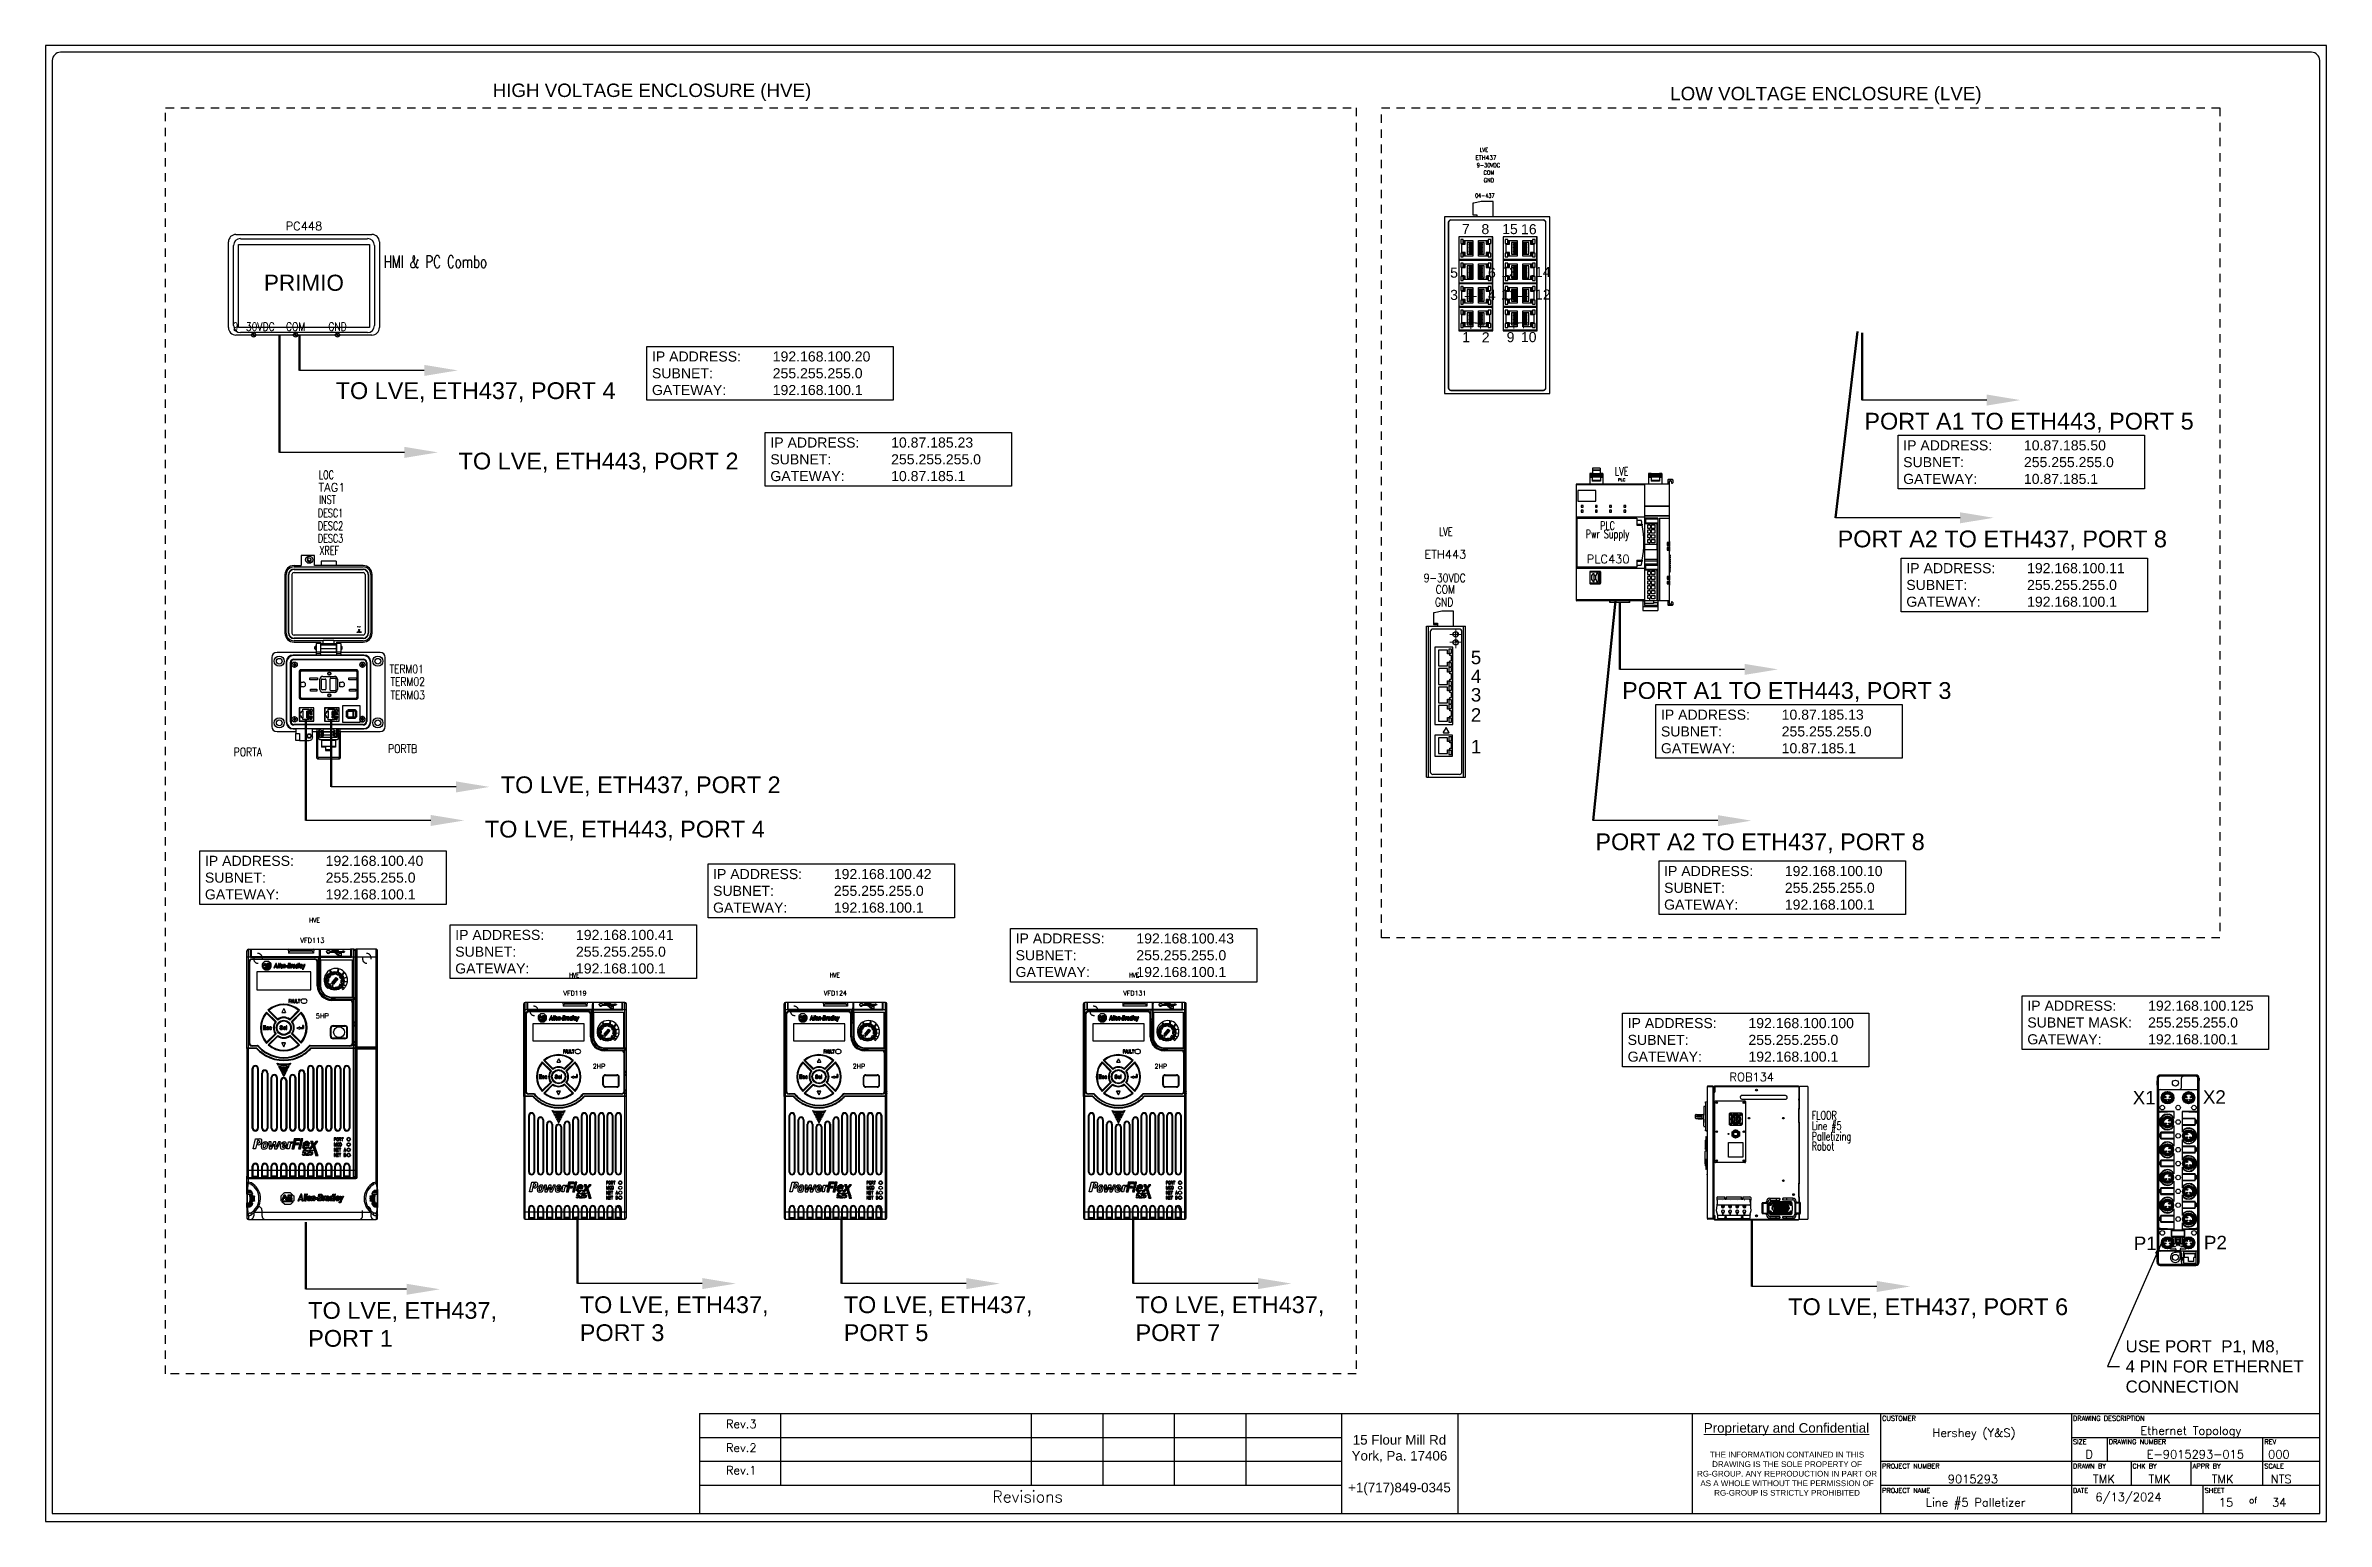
# Model space of a CAD drawing. Header units: inches. Extents: x 0 to 34, y 0 to 22.
import ezdxf
from ezdxf import colors
from ezdxf.entities.mleader import LeaderData, LeaderLine
from ezdxf.enums import TextEntityAlignment as Align
from ezdxf.math import Vec2, Vec3

# ---------------------------------------------------------------- set-up
doc = ezdxf.new("R2010")
doc.units = ezdxf.units.IN
doc.header["$MEASUREMENT"] = 0
for name, pattern in [('DASHED', [0.2, 0.1, -0.1]), ('HIDDEN', [0.2, 0.1, -0.1]), ('HIDDEN2', [0.1875, 0.125, -0.0625])]:
    doc.linetypes.add(name, pattern=pattern)
for name, color, linetype in [('33085996XX_NDXF_CONTINUOUS_LINE', 7, 'Continuous'), ('DASHED', 4, 'DASHED'), ('LOCBOX', 92, 'Continuous'), ('PDESC', 142, 'Continuous'), ('PLOC', 8, 'Continuous'), ('PMISC', 7, 'Continuous'), ('PRTG', 130, 'Continuous'), ('PSYMS', 7, 'Continuous'), ('PTAG', 150, 'Continuous'), ('PTERM', 4, 'Continuous'), ('TB_LABELS', 1, 'Continuous')]:
    doc.layers.add(name, color=color, linetype=linetype)
doc.layers.add('ETHERNET', color=150, linetype='Continuous', lineweight=50)
doc.styles.add('Annotative', font='arial.ttf')
doc.styles.add('Fields', font='simplex.shx', dxfattribs={"height": 0.115})
doc.styles.get("Standard").update_dxf_attribs({"font": 'arial.ttf'})
doc.styles.add('Title_Block', font='simplex.shx', dxfattribs={"height": 0.1205})
doc.styles.add('WD', font='romans.shx')
doc.dimstyles.get("Standard").update_dxf_attribs({"dimtxt": 0.18, "dimasz": 0.18, "dimexe": 0.18, "dimexo": 0.0625, "dimgap": 0.09, "dimtad": 0, "dimtih": 1, "dimtoh": 1, "dimdec": 4, "dimzin": 0, "dimdsep": 46, "dimtxsty": 'Standard', "dimcen": 0.09, "dimadec": 0, "dimazin": 0, "dimtfac": 1, "dimtdec": 4, "dimtofl": 0, "dimtmove": 0, "dimatfit": 3, "dimfxl": 1, "dimtolj": 1, "dimtzin": 0, "dimarcsym": 0})

msp = doc.modelspace()

# ---------------------------------------------------------------- texts
for s, p in [('TO LVE, ETH437, PORT 4', (4.324, 16.731)), ('TO LVE, ETH443, PORT 2', (6.157, 15.682)), ('TO LVE, ETH437, PORT 2 ', (6.785, 10.856)), ('TO LVE, ETH443, PORT 4', (6.548, 10.195)), ('TO LVE, ETH437, PORT 6', (25.978, 3.075))]:
    msp.add_text(s, height=0.25).set_placement(p)
at = {"char_height": 0.15, "attachment_point": 1, "bg_fill": 16, "box_fill_scale": 1.5, "bg_fill_color": 256, "bg_fill_transparency": 0}
for s, insert in [('IP ADDRESS: ^I192.168.100.20\\PSUBNET:^I^I255.255.255.0\\PGATEWAY: ^I^I192.168.100.1', (9.039, 17.441)), ('IP ADDRESS: ^I10.87.185.23\\PSUBNET:^I^I255.255.255.0\\PGATEWAY: ^I^I10.87.185.1', (10.804, 16.158)), ('IP ADDRESS: ^I10.87.185.50\\PSUBNET:^I^I255.255.255.0\\PGATEWAY: ^I^I10.87.185.1', (27.691, 16.116)), ('IP ADDRESS: ^I192.168.100.11\\PSUBNET:^I^I255.255.255.0\\PGATEWAY: ^I^I192.168.100.1', (27.738, 14.285)), ('IP ADDRESS: ^I10.87.185.13\\PSUBNET:^I^I255.255.255.0\\PGATEWAY: ^I^I10.87.185.1', (24.08, 12.101)), ('IP ADDRESS: ^I192.168.100.40\\PSUBNET:^I^I255.255.255.0\\PGATEWAY: ^I^I192.168.100.1', (2.375, 9.922)), ('IP ADDRESS: ^I192.168.100.42\\PSUBNET:^I^I255.255.255.0\\PGATEWAY: ^I^I192.168.100.1', (9.95, 9.725)), ('IP ADDRESS: ^I192.168.100.10\\PSUBNET:^I^I255.255.255.0\\PGATEWAY: ^I^I192.168.100.1', (24.127, 9.77)), ('IP ADDRESS: ^I192.168.100.41\\PSUBNET:^I^I255.255.255.0\\PGATEWAY: ^I^I192.168.100.1', (6.106, 8.818)), ('IP ADDRESS: ^I192.168.100.43\\PSUBNET:^I^I255.255.255.0\\PGATEWAY: ^I^I192.168.100.1', (14.46, 8.765)), ('IP ADDRESS: ^I192.168.100.125\\PSUBNET MASK:^I255.255.255.0\\PGATEWAY: ^I^I192.168.100.1', (29.542, 7.762)), ('IP ADDRESS: ^I192.168.100.100\\PSUBNET:^I^I255.255.255.0\\PGATEWAY: ^I^I192.168.100.1', (23.584, 7.503))]:
    msp.add_mtext_dynamic_manual_height_columns(s, width=3.52175, gutter_width=1, heights=[0], dxfattribs=dict(at, insert=insert))
at = {"char_height": 0.25, "attachment_point": 1}
for s, width, insert in [('PORT A1 TO ETH443, PORT 5', 5.41668, (27.113, 16.526)), ('PORT A2 TO ETH437, PORT 8', 5.41668, (26.714, 14.771)), ('PORT A1 TO ETH443, PORT 3', 5.41668, (23.501, 12.511)), ('PORT A2 TO ETH437, PORT 8', 5.41668, (23.103, 10.256)), ('TO LVE, ETH437, PORT 1', 2.83616, (3.915, 3.27)), ('TO LVE, ETH437, PORT 3', 2.83616, (7.963, 3.355)), ('TO LVE, ETH437, PORT 5', 2.83616, (11.898, 3.355)), ('TO LVE, ETH437, PORT 7', 2.83616, (16.248, 3.355))]:
    msp.add_mtext_dynamic_manual_height_columns(s, width=width, gutter_width=5, heights=[0], dxfattribs=dict(at, insert=insert))
at = {"insert": (31.007, 2.309), "char_height": 0.18, "attachment_point": 4}
msp.add_mtext('\\A1;USE PORT  P1, M8, \\P4 PIN FOR ETHERNET\\PCONNECTION', dxfattribs=at)
at = {"style": 'WD'}
for tag, text, width, p in [('LOC', '', 0.7, (4.185, 15.539)), ('INST', '', 0.7, (4.201, 15.169)), ('XREF', '', 0.7, (4.228, 14.411)), ('TERM01', '9-30VDC', 0.8, (5.382, 12.644)), ('TERM02', 'COM', 0.8, (5.397, 12.455)), ('TERM03', 'GND', 0.8, (5.397, 12.255))]:
    msp.add_attdef(tag, text=text, height=0.125, dxfattribs=dict(at, width=width)).set_placement(p, align=Align.CENTER)
msp.add_attdef('TAG1', text='PC', height=0.125, dxfattribs=at).set_placement((4.268, 15.352), align=Align.CENTER)
at = {"style": 'WD', "width": 0.7}
for tag, p in [('DESC1', (4.058, 14.969)), ('DESC2', (4.058, 14.779)), ('DESC3', (4.058, 14.592))]:
    msp.add_attdef(tag, p, '', height=0.125, dxfattribs=at)
at = {"style": 'WD', "flags": 9}
msp.add_attdef('FAMILY', (4.649, 13.331), 'PC', height=0.01, dxfattribs=at)
for tag, p in [('MFG', (4.672, 13.267)), ('CAT', (4.674, 13.286)), ('ASSYCODE', (4.674, 13.25))]:
    msp.add_attdef(tag, text='', height=0.01, dxfattribs=at).set_placement(p, align=Align.CENTER)
at = {"style": 'WD', "width": 0.8}
for tag, p in [('PORTB', (5.106, 11.518)), ('PORTA', (2.805, 11.47))]:
    msp.add_attdef(tag, text='', height=0.125, dxfattribs=at).set_placement(p, align=Align.MIDDLE_LEFT)
at = {"layer": 'LOCBOX'}
for s, p in [('HIGH VOLTAGE ENCLOSURE (HVE)', (9.039, 21.174)), ('LOW VOLTAGE ENCLOSURE (LVE)', (26.539, 21.125))]:
    msp.add_text(s, height=0.2, dxfattribs=at).set_placement(p, align=Align.BOTTOM_CENTER)

# ---------------------------------------------------------------- blocks, each defined once
blk = doc.blocks.new('RG_Master_Ver_4_1')
at = {"color": 3}
for p, q in [((0.1, 21.778), (0.1, 0.116)), ((33.778, 21.9), (0.222, 21.9)), ((33.9, 0.116), (33.9, 21.778)), ((9.748, 1.607), (33.9, 1.607)), ((9.748, 1.607), (9.748, 0.116)), ((10.957, 1.607), (10.957, 0.54)), ((14.692, 1.607), (14.692, 0.54)), ((15.759, 1.607), (15.759, 0.54)), ((16.826, 1.607), (16.826, 0.54)), ((17.893, 1.607), (17.893, 0.54)), ((19.316, 1.607), (19.316, 0.116)), ((21.05, 1.607), (21.05, 0.116)), ((24.548, 1.606), (24.548, 0.116)), ((27.355, 1.607), (27.355, 0.116)), ((30.201, 1.607), (30.201, 0.116)), ((9.748, 1.251), (19.316, 1.251)), ((30.201, 1.251), (33.9, 1.251)), ((30.734, 1.251), (30.734, 0.896)), ((33.047, 1.251), (33.047, 0.896)), ((9.748, 0.896), (19.316, 0.896)), ((24.857, 0.896), (24.867, 0.896)), ((27.355, 0.896), (33.9, 0.896)), ((27.709, 0.896), (27.711, 0.896)), ((31.09, 0.896), (31.09, 0.54)), ((31.979, 0.896), (31.979, 0.54)), ((33.047, 0.896), (33.047, 0.54)), ((9.748, 0.54), (19.316, 0.54)), ((27.355, 0.54), (33.9, 0.54)), ((32.157, 0.54), (32.157, 0.129)), ((0.1, 0.116), (33.9, 0.116))]:
    blk.add_line(p, q, dxfattribs=at)
blk.add_lwpolyline([(0, 0), (34, 0), (34, 22), (0, 22)], close=True, dxfattribs=at)
for centre, start, end in [((0.222, 21.778), 90, 180), ((33.778, 21.778), 0, 90)]:
    blk.add_arc(centre, 0.122, start, end, dxfattribs=at)
at = {"attachment_point": 1, "style": 'Title_Block'}
for s, width, insert, char_height in [('\\pxqc;Rev.3', 1.24498, (9.748, 1.516), 0.125), ('\\pxqc;Rev.2', 1.24498, (9.748, 1.16), 0.125), ('\\pxqc;Rev.1', 1.24498, (9.748, 0.825), 0.125), ('\\pxqc;Revisions', 9.42628, (9.926, 0.455), 0.17145)]:
    blk.add_mtext_dynamic_manual_height_columns(s, width=width, gutter_width=0.857, heights=[0], dxfattribs=dict(at, insert=insert, char_height=char_height))
at = {"color": 3, "linetype": 'Continuous', "lineweight": 20, "insert": (25.951, 1.465), "char_height": 0.14228, "width": 2.80179, "attachment_point": 2, "style": 'Annotative'}
blk.add_mtext('{\\LProprietary and Confidential}', dxfattribs=at)
at = {"color": 3, "insert": (20.182, 1.287), "char_height": 0.14228, "attachment_point": 2}
blk.add_mtext_dynamic_manual_height_columns('15 Flour Mill Rd\\PYork, Pa. 17406\\P\\P+1(717)849-0345', width=1.73509, gutter_width=0.69, heights=[0], dxfattribs=at)
at = {"color": 3, "insert": (25.96, 1.038), "char_height": 0.08537, "width": 2.78538, "attachment_point": 2, "style": 'Annotative'}
blk.add_mtext('THE INFORMATION CONTAINED IN THIS DRAWING IS THE SOLE PROPERTY OF RG-GROUP. ANY REPRODUCTION IN PART OR AS A WHOLE WITHOUT THE PERMISSION OF RG-GROUP IS STRICTLY PROHIBITED', dxfattribs=at)
at = {"insert": (30.557, 0.426), "char_height": 0.125, "attachment_point": 1, "style": 'Fields'}
blk.add_mtext('6/13/2024', dxfattribs=at)
at = {"style": 'Fields'}
for tag, p in [('DESCRIPTION_3', (12.866, 1.351)), ('DRN_3', (15.222, 1.351)), ('CHK_3', (16.279, 1.351)), ('APP_3', (17.302, 1.351)), ('DATE_3', (18.579, 1.351)), ('CUSTOMER', (28.747, 1.258)), ('DRAWING_DESC', (31.979, 1.29)), ('DESCRIPTION_2', (12.866, 0.995)), ('DRN_2', (15.222, 0.995)), ('CHK_2', (16.279, 0.995)), ('APP_2', (17.302, 0.995)), ('DATE_2', (18.579, 0.995)), ('SIZE', (30.465, 0.938)), ('DRAWING_#', (32.047, 0.938)), ('REV', (33.293, 0.938)), ('DESCRIPTION_1', (12.866, 0.64)), ('DRN_1', (15.222, 0.64)), ('CHK_1', (16.279, 0.64)), ('APP_1', (17.302, 0.64)), ('DATE_1', (18.579, 0.64)), ('PROJECT_#', (28.731, 0.569)), ('DRN_BY', (30.683, 0.569)), ('CHK_BY', (31.512, 0.569)), ('APP_BY', (32.453, 0.569)), ('SCALE', (33.327, 0.569)), ('PROJECT_NAME', (28.771, 0.22)), ('SHEETNUM', (32.503, 0.22)), ('TTL_SHTS', (33.297, 0.22))]:
    blk.add_attdef(tag, text='', height=0.125, dxfattribs=at).set_placement(p, align=Align.CENTER)
at = {"style": 'Fields', "flags": 9}
blk.add_attdef('WD_TB', (9.703, 0.238), '', height=0.0638, dxfattribs=at)
at = {"layer": 'TB_LABELS', "style": 'WD'}
for s, height, p in [('CUSTOMER', 0.0711, (27.377, 1.572)), ('DRAWING DESCRIPTION', 0.07114, (30.222, 1.572)), ('SIZE', 0.0711, (30.222, 1.223)), ('DRAWING NUMBER', 0.07114, (30.756, 1.223)), ('REV', 0.0711, (33.075, 1.223)), ('PROJECT NUMBER', 0.07114, (27.377, 0.86)), ('DRAWN BY', 0.0711, (30.222, 0.86)), ('CHK BY', 0.0711, (31.109, 0.86)), ('APPR BY', 0.0711, (32.008, 0.86)), ('SCALE', 0.0711, (33.075, 0.86)), ('PROJECT NAME', 0.07114, (27.377, 0.497)), ('DATE', 0.0711, (30.222, 0.497)), ('SHEET', 0.0711, (32.186, 0.497)), ('of', 0.0925, (32.848, 0.362))]:
    blk.add_text(s, height=height, dxfattribs=at).set_placement(p, align=Align.TOP_LEFT)
blk = doc.blocks.new('HDV1_ONLOGIC_001')
for p, q in [((0.25, 0.611), (0.25, 1.889)), ((0.325, 0.641), (0.325, 1.834)), ((0.361, 2), (2.389, 2)), ((0.429, 1.937), (2.321, 1.937)), ((2.425, 1.834), (2.425, 0.641)), ((2.5, 1.889), (2.5, 0.611)), ((2.389, 0.5), (0.361, 0.5)), ((2.321, 0.538), (0.429, 0.538)), ((0.599, 0.518), (0.643, 0.474)), ((0.607, 0.526), (0.651, 0.482)), ((1.224, 0.518), (1.268, 0.474)), ((1.232, 0.526), (1.276, 0.482)), ((1.849, 0.518), (1.893, 0.474)), ((1.857, 0.526), (1.901, 0.482))]:
    blk.add_line(p, q)
blk.add_lwpolyline([(0.4, 1.85), (2.35, 1.85), (2.35, 0.612), (0.4, 0.612)], close=True)
for centre in [(0.625, 0.5), (1.25, 0.5), (1.875, 0.5)]:
    blk.add_circle(centre, 0.0312)
for centre, radius, start, end in [((0.361, 1.889), 0.111, 90, 180), ((0.429, 1.834), 0.104, 90, 180), ((2.321, 1.834), 0.104, 0, 90), ((2.389, 1.889), 0.111, 0, 90), ((0.361, 0.611), 0.111, 180, 270), ((0.429, 0.641), 0.104, 180, 270), ((2.321, 0.641), 0.104, 270, 0), ((2.389, 0.611), 0.111, 270, 0)]:
    blk.add_arc(centre, radius, start, end)
at = {"insert": (0.55, 1.4), "char_height": 0.24, "attachment_point": 1}
blk.add_mtext_dynamic_manual_height_columns('\\pxqc;PRIMIO', width=1.65, gutter_width=0.6, heights=[0], dxfattribs=at)
at = {"style": 'WD'}
blk.add_attdef('TAG1', text='', height=0.125, dxfattribs=at).set_placement((1.375, 2.062), align=Align.CENTER)
for tag, width, p in [('LOC', 0.7, (1.375, 2.25)), ('INST', 0.7, (2.769, 1.75)), ('TERM01', 0.8, (0.625, 0.562)), ('TERM02', 0.8, (1.25, 0.562)), ('TERM03', 0.8, (1.875, 0.562)), ('XREF', 0.7, (2.792, 0.656))]:
    blk.add_attdef(tag, text='', height=0.125, dxfattribs=dict(at, width=width)).set_placement(p, align=Align.CENTER)
at = {"style": 'WD', "flags": 9}
for tag, p in [('ASSYCODE', (1.417, 1.571)), ('MFG', (1.415, 1.589)), ('CAT', (1.417, 1.608))]:
    blk.add_attdef(tag, text='', height=0.01, dxfattribs=at).set_placement(p, align=Align.CENTER)
at = {"style": 'WD'}
for tag, p, height, flags in [('FAMILY', (1.392, 1.652), 0.01, 9), ('X8TERM01', (0.625, 0.469), 0.005, 1), ('X8TERM02', (1.25, 0.469), 0.005, 1), ('X8TERM03', (1.875, 0.469), 0.005, 1), ('X0TERM04', (2.375, 0.625), 0.005, 1)]:
    blk.add_attdef(tag, p, '', height=height, dxfattribs=dict(at, flags=flags))
at = {"style": 'WD', "width": 0.7}
for tag, p in [('DESC1', (2.562, 1.5)), ('DESC2', (2.562, 1.25)), ('DESC3', (2.562, 1))]:
    blk.add_attdef(tag, p, '', height=0.125, dxfattribs=at)
at = {"style": 'WD', "width": 0.8}
blk.add_attdef('TERM04', text='', height=0.125, dxfattribs=at).set_placement((2.438, 0.625), align=Align.MIDDLE_LEFT)
blk = doc.blocks.new('HDV1_L320ERS2')
at = {"color": 7, "linetype": 'Continuous', "lineweight": 25}
for p, q in [((0, 5.09), (0, 0.05)), ((3.01, 5.09), (0, 5.09)), ((4.09, 5.13), (0.04, 5.13)), ((0.7, 5.59), (0.6, 5.59)), ((0.6, 5.59), (0.6, 5.13)), ((1.18, 5.58), (0.6, 5.58)), ((1.18, 5.53), (0.6, 5.53)), ((1.18, 5.49), (0.6, 5.49)), ((0.71, 5.44), (0.6, 5.44)), ((1.18, 5.44), (0.6, 5.44)), ((0.71, 5.42), (0.6, 5.42)), ((0.7, 5.59), (0.7, 5.59)), ((0.71, 5.44), (0.71, 5.26)), ((1.07, 5.44), (0.71, 5.44)), ((1.07, 5.43), (0.71, 5.43)), ((1.07, 5.28), (0.71, 5.28)), ((1.07, 5.26), (0.71, 5.26)), ((1.06, 5.83), (0.72, 5.83)), ((1.06, 5.83), (0.72, 5.83)), ((1.06, 5.83), (0.72, 5.83)), ((0.72, 5.83), (0.72, 5.58)), ((1.06, 5.82), (0.72, 5.82)), ((1.06, 5.74), (0.72, 5.74)), ((1.06, 5.72), (0.72, 5.72)), ((1.05, 5.58), (0.73, 5.58)), ((1.06, 5.83), (1.06, 5.58)), ((1.07, 5.44), (1.07, 5.26)), ((1.18, 5.44), (1.07, 5.44)), ((1.18, 5.42), (1.07, 5.42)), ((1.18, 5.59), (1.08, 5.59)), ((1.08, 5.59), (1.08, 5.59)), ((1.18, 5.59), (1.18, 5.13)), ((3.01, 0.01), (3.01, 5.13)), ((3.29, 5.59), (3.18, 5.59)), ((3.18, 5.59), (3.18, 5.13)), ((3.76, 5.58), (3.18, 5.58)), ((3.76, 5.53), (3.18, 5.53)), ((3.76, 5.49), (3.18, 5.49)), ((3.29, 5.44), (3.18, 5.44)), ((3.76, 5.44), (3.18, 5.44)), ((3.29, 5.42), (3.18, 5.42)), ((3.29, 5.59), (3.29, 5.59)), ((3.29, 5.44), (3.29, 5.26)), ((3.66, 5.44), (3.29, 5.44)), ((3.66, 5.43), (3.29, 5.43)), ((3.66, 5.28), (3.29, 5.28)), ((3.66, 5.26), (3.29, 5.26)), ((3.64, 5.58), (3.31, 5.58)), ((3.76, 5.59), (3.66, 5.59)), ((3.66, 5.59), (3.66, 5.59)), ((3.66, 5.44), (3.66, 5.26)), ((3.76, 5.44), (3.66, 5.44)), ((3.76, 5.42), (3.66, 5.42)), ((3.76, 5.59), (3.76, 5.13)), ((4.03, 5.31), (4.03, 5.15)), ((4.24, 5.31), (4.03, 5.31)), ((4.22, 5.33), (4.05, 5.33)), ((4.09, 2.52), (4.09, 5.24)), ((4.11, 5.27), (4.15, 5.27)), ((4.17, 5.25), (4.18, 5.17)), ((4.18, 5.17), (4.22, 5.17)), ((4.24, 5.31), (4.24, 5.19)), ((0.07, 4.84), (0.07, 4.38)), ((0.86, 4.84), (0.07, 4.84)), ((0.07, 4.38), (0.86, 4.38)), ((0.22, 4.19), (0.22, 4.11)), ((0.31, 4.19), (0.22, 4.19)), ((0.22, 4.11), (0.31, 4.11)), ((0.31, 4.11), (0.31, 4.19)), ((0.85, 4.19), (0.85, 4.11)), ((0.93, 4.19), (0.85, 4.19)), ((0.85, 4.11), (0.93, 4.11)), ((0.86, 4.38), (0.86, 4.84)), ((0.93, 4.11), (0.93, 4.19)), ((1.47, 4.19), (1.47, 4.11)), ((1.56, 4.19), (1.47, 4.19)), ((1.47, 4.11), (1.56, 4.11)), ((1.56, 4.11), (1.56, 4.19)), ((2.18, 4.19), (2.1, 4.19)), ((2.1, 4.19), (2.1, 4.11)), ((2.1, 4.11), (2.18, 4.11)), ((2.18, 4.11), (2.18, 4.19)), ((3.01, 4.17), (4.09, 4.17)), ((3.01, 4.16), (4.09, 4.16)), ((4.09, 4.16), (3.01, 4.16)), ((3.01, 3.68), (0, 3.68)), ((0.04, 3.64), (2.67, 3.64)), ((0.04, 3.64), (0.04, 1.48)), ((0.31, 3.98), (0.22, 3.98)), ((0.22, 3.98), (0.22, 3.9)), ((0.22, 3.9), (0.31, 3.9)), ((0.31, 3.9), (0.31, 3.98)), ((0.93, 3.98), (0.85, 3.98)), ((0.85, 3.98), (0.85, 3.9)), ((0.85, 3.9), (0.93, 3.9)), ((0.93, 3.9), (0.93, 3.98)), ((1.56, 3.98), (1.47, 3.98)), ((1.47, 3.98), (1.47, 3.9)), ((1.47, 3.9), (1.56, 3.9)), ((1.56, 3.9), (1.56, 3.98)), ((2.1, 3.98), (2.1, 3.9)), ((2.18, 3.98), (2.1, 3.98)), ((2.1, 3.9), (2.18, 3.9)), ((2.18, 3.9), (2.18, 3.98)), ((2.67, 3.64), (2.67, 3.33)), ((2.67, 3.54), (2.86, 3.54)), ((2.67, 3.37), (2.89, 3.37)), ((2.67, 3.33), (2.9, 3.33)), ((4.09, 3.74), (3.01, 3.74)), ((3.01, 3.73), (4.09, 3.73)), ((3.01, 3.54), (3.05, 3.54)), ((3.05, 3.63), (3.05, 3.4)), ((3.59, 3.63), (3.05, 3.63)), ((3.05, 3.6), (3.59, 3.6)), ((3.05, 3.43), (3.59, 3.43)), ((3.05, 3.4), (3.59, 3.4)), ((3.13, 3.32), (3.13, 3.2)), ((3.24, 3.32), (3.13, 3.32)), ((3.13, 3.2), (3.24, 3.2)), ((3.13, 3.11), (3.13, 2.99)), ((3.24, 3.11), (3.13, 3.11)), ((3.22, 3.4), (3.22, 3.32)), ((3.22, 3.2), (3.22, 3.11)), ((3.24, 3.32), (3.26, 3.3)), ((3.26, 3.22), (3.24, 3.2)), ((3.24, 3.11), (3.26, 3.09)), ((3.26, 3.01), (3.24, 2.99)), ((3.26, 3.3), (3.26, 3.22)), ((3.26, 3.09), (3.26, 3.01)), ((3.31, 3.18), (3.31, 3.34)), ((3.31, 3.34), (3.46, 3.34)), ((3.45, 3.18), (3.31, 3.18)), ((3.31, 2.97), (3.31, 3.13)), ((3.31, 3.13), (3.46, 3.13)), ((3.46, 3.34), (3.45, 3.18)), ((3.46, 3.13), (3.45, 2.97)), ((3.56, 2.26), (3.56, 3.4)), ((3.58, 3.4), (3.58, 1.61)), ((3.59, 3.63), (3.59, 3.4)), ((3.66, 3.64), (3.66, 0.01)), ((3.66, 3.64), (4.09, 3.64)), ((3.01, 2.5), (3.56, 2.5)), ((3.01, 2.26), (3.56, 2.26)), ((3.01, 2.26), (3.56, 2.26)), ((3.13, 2.99), (3.24, 2.99)), ((3.13, 2.9), (3.13, 2.78)), ((3.24, 2.9), (3.13, 2.9)), ((3.13, 2.78), (3.24, 2.78)), ((3.13, 2.68), (3.13, 2.56)), ((3.24, 2.68), (3.13, 2.68)), ((3.13, 2.56), (3.24, 2.56)), ((3.22, 2.99), (3.22, 2.9)), ((3.22, 2.78), (3.22, 2.68)), ((3.22, 2.56), (3.22, 2.5)), ((3.24, 2.9), (3.26, 2.87)), ((3.26, 2.8), (3.24, 2.78)), ((3.24, 2.68), (3.26, 2.66)), ((3.26, 2.59), (3.24, 2.56)), ((3.26, 2.87), (3.26, 2.8)), ((3.26, 2.66), (3.26, 2.59)), ((3.45, 2.97), (3.31, 2.97)), ((3.31, 2.76), (3.31, 2.91)), ((3.31, 2.91), (3.46, 2.91)), ((3.45, 2.76), (3.31, 2.76)), ((3.31, 2.55), (3.31, 2.7)), ((3.31, 2.7), (3.46, 2.7)), ((3.45, 2.55), (3.31, 2.55)), ((3.46, 2.91), (3.45, 2.76)), ((3.46, 2.7), (3.45, 2.55)), ((3.56, 2.26), (3.56, 1.61)), ((4, 2.56), (4, 2.44)), ((4.09, 2.56), (4, 2.56)), ((4.09, 2.52), (4, 2.52)), ((4.09, 2.51), (4, 2.51)), ((4.09, 2.51), (4, 2.51)), ((4.09, 2.51), (4, 2.51)), ((4.09, 2.49), (4, 2.49)), ((4.09, 2.49), (4, 2.49)), ((4.09, 2.49), (4, 2.49)), ((4.09, 2.48), (4, 2.48)), ((4, 2.44), (4.09, 2.44)), ((4, 2.35), (4, 2.23)), ((4.09, 2.35), (4, 2.35)), ((4.09, 2.3), (4, 2.3)), ((4.09, 2.3), (4, 2.3)), ((4.09, 2.3), (4, 2.3)), ((4.09, 2.29), (4, 2.29)), ((4.09, 2.28), (4, 2.28)), ((4.09, 2.27), (4, 2.27)), ((4.09, 2.27), (4, 2.27)), ((4.09, 2.27), (4, 2.27)), ((4, 2.23), (4.09, 2.23)), ((4.08, 2.51), (4.08, 2.52)), ((4.08, 2.48), (4.08, 2.49)), ((4.08, 2.3), (4.08, 2.3)), ((4.08, 2.27), (4.08, 2.27)), ((4.09, 2.61), (4.09, 2.51)), ((4.09, 2.61), (4.09, 2.61)), ((4.09, 2.51), (4.09, 2.51)), ((4.09, 2.49), (4.09, 2.49)), ((4.09, 2.49), (4.09, 2.41)), ((4.09, 2.3), (4.09, 2.48)), ((4.09, 2.41), (4.09, 2.41)), ((4.09, 2.37), (4.09, 2.37)), ((4.09, 2.37), (4.09, 2.3)), ((4.09, 2.3), (4.09, 2.29)), ((4.09, 2.28), (4.09, 2.27)), ((4.09, 2.27), (4.09, 2.19)), ((4.09, 1.03), (4.09, 2.27)), ((4.09, 2.19), (4.09, 2.19)), ((4.09, 2.06), (4.09, 2.02)), ((4.09, 2.06), (4.09, 2.06)), ((4.09, 2.02), (4.09, 2.02)), ((4.09, 2.01), (4.13, 2.01)), ((4.09, 2.01), (4.09, 1.96)), ((4.13, 2.01), (4.13, 1.96)), ((4.13, 1.96), (4.13, 2.01)), ((0, 1.44), (3.01, 1.44)), ((2.67, 1.48), (0.04, 1.48)), ((0.6, 1.28), (0.6, 0.78)), ((1.05, 1.3), (0.62, 1.3)), ((0.62, 0.8), (0.62, 1.26)), ((0.64, 1.28), (1.02, 1.28)), ((0.73, 1.19), (0.67, 1.12)), ((0.67, 1.12), (0.67, 0.94)), ((0.75, 1.19), (0.73, 1.19)), ((0.77, 1.2), (0.75, 1.19)), ((0.79, 1.2), (0.77, 1.2)), ((0.78, 1.11), (0.78, 0.95)), ((0.86, 1.11), (0.78, 1.11)), ((0.79, 1.18), (0.79, 1.2)), ((0.8, 1.12), (0.79, 1.18)), ((0.88, 1.12), (0.8, 1.12)), ((0.86, 0.95), (0.86, 1.11)), ((0.9, 1.18), (0.88, 1.12)), ((0.98, 1.21), (0.9, 1.21)), ((0.9, 1.21), (0.9, 1.18)), ((0.98, 0.86), (0.98, 1.21)), ((1.02, 1.28), (1.02, 0.78)), ((1.08, 0.78), (1.08, 1.28)), ((2.67, 1.79), (2.67, 1.48)), ((2.67, 1.79), (2.9, 1.79)), ((2.67, 1.75), (2.9, 1.75)), ((2.67, 1.58), (2.86, 1.58)), ((3.01, 1.84), (3.56, 1.84)), ((3.01, 1.77), (3.56, 1.77)), ((3.05, 1.54), (3.01, 1.54)), ((3.01, 1.49), (3.05, 1.49)), ((3.05, 1.61), (3.05, 1.37)), ((3.59, 1.61), (3.05, 1.61)), ((3.05, 1.58), (3.59, 1.58)), ((3.05, 1.4), (3.59, 1.4)), ((3.05, 1.37), (3.59, 1.37)), ((3.13, 1.29), (3.13, 1.17)), ((3.24, 1.29), (3.13, 1.29)), ((3.13, 1.17), (3.24, 1.17)), ((3.13, 1.08), (3.13, 0.96)), ((3.24, 1.08), (3.13, 1.08)), ((3.22, 1.37), (3.22, 1.29)), ((3.22, 1.17), (3.22, 1.08)), ((3.24, 1.29), (3.26, 1.27)), ((3.26, 1.2), (3.24, 1.17)), ((3.24, 1.08), (3.26, 1.06)), ((3.26, 1.27), (3.26, 1.2)), ((3.26, 1.06), (3.26, 0.98)), ((3.31, 1.16), (3.31, 1.31)), ((3.31, 1.31), (3.46, 1.31)), ((3.45, 1.16), (3.31, 1.16)), ((3.31, 0.95), (3.31, 1.1)), ((3.31, 1.1), (3.46, 1.1)), ((3.46, 1.31), (3.45, 1.16)), ((3.46, 1.1), (3.45, 0.95)), ((3.56, 0.01), (3.56, 1.37)), ((3.58, 1.37), (3.58, 0.01)), ((3.59, 1.61), (3.59, 1.37)), ((4, 1.07), (4, 0.96)), ((4.09, 1.07), (4, 1.07)), ((4.09, 1.03), (4, 1.03)), ((4.09, 1.03), (4, 1.03)), ((4.09, 1.03), (4, 1.03)), ((4.09, 1.02), (4, 1.02)), ((4.09, 1.01), (4, 1.01)), ((4.09, 1), (4, 1)), ((4.09, 1), (4, 1)), ((4.08, 1.03), (4.08, 1.03)), ((4.08, 1), (4.08, 1)), ((4.09, 1.96), (4.13, 1.96)), ((4.09, 1.95), (4.09, 1.94)), ((4.09, 1.95), (4.09, 1.95)), ((4.09, 1.94), (4.09, 1.94)), ((4.09, 1.92), (4.13, 1.92)), ((4.09, 1.92), (4.09, 1.88)), ((4.09, 1.88), (4.13, 1.88)), ((4.09, 1.87), (4.09, 1.87)), ((4.09, 1.87), (4.09, 1.85)), ((4.09, 1.85), (4.09, 1.85)), ((4.09, 1.84), (4.13, 1.84)), ((4.09, 1.84), (4.09, 1.79)), ((4.09, 1.79), (4.13, 1.79)), ((4.09, 1.78), (4.09, 1.77)), ((4.09, 1.78), (4.09, 1.78)), ((4.09, 1.77), (4.09, 1.77)), ((4.09, 1.76), (4.13, 1.76)), ((4.09, 1.76), (4.09, 1.71)), ((4.09, 1.71), (4.13, 1.71)), ((4.09, 1.7), (4.09, 1.69)), ((4.09, 1.7), (4.09, 1.7)), ((4.09, 1.69), (4.09, 1.69)), ((4.09, 1.67), (4.13, 1.67)), ((4.09, 1.67), (4.09, 1.63)), ((4.09, 1.63), (4.13, 1.63)), ((4.09, 1.62), (4.09, 1.6)), ((4.09, 1.62), (4.09, 1.62)), ((4.09, 1.6), (4.09, 1.6)), ((4.09, 1.59), (4.13, 1.59)), ((4.09, 1.59), (4.09, 1.54)), ((4.09, 1.54), (4.13, 1.54)), ((4.09, 1.53), (4.09, 1.52)), ((4.09, 1.53), (4.09, 1.53)), ((4.09, 1.52), (4.09, 1.52)), ((4.09, 1.51), (4.13, 1.51)), ((4.09, 1.51), (4.09, 1.46)), ((4.09, 1.46), (4.13, 1.46)), ((4.09, 1.45), (4.09, 1.44)), ((4.09, 1.45), (4.09, 1.45)), ((4.09, 1.44), (4.09, 1.44)), ((4.09, 1.42), (4.13, 1.42)), ((4.09, 1.42), (4.09, 1.38)), ((4.09, 1.38), (4.13, 1.38)), ((4.09, 1.37), (4.09, 1.35)), ((4.09, 1.37), (4.09, 1.37)), ((4.09, 1.35), (4.09, 1.35)), ((4.09, 1.34), (4.13, 1.34)), ((4.09, 1.34), (4.09, 1.29)), ((4.09, 1.29), (4.13, 1.29)), ((4.09, 1.28), (4.09, 1.24)), ((4.09, 1.28), (4.09, 1.28)), ((4.09, 1.24), (4.09, 1.24)), ((4.09, 1.12), (4.09, 1.03)), ((4.09, 1.12), (4.09, 1.12)), ((4.09, 1.03), (4.09, 1.02)), ((4.09, 1.01), (4.09, 1)), ((4.09, 1), (4.09, 0.93)), ((4.13, 1.92), (4.13, 1.88)), ((4.13, 1.88), (4.13, 1.92)), ((4.13, 1.84), (4.13, 1.79)), ((4.13, 1.79), (4.13, 1.84)), ((4.13, 1.76), (4.13, 1.71)), ((4.13, 1.71), (4.13, 1.76)), ((4.13, 1.67), (4.13, 1.63)), ((4.13, 1.63), (4.13, 1.67)), ((4.13, 1.59), (4.13, 1.54)), ((4.13, 1.54), (4.13, 1.59)), ((4.13, 1.51), (4.13, 1.46)), ((4.13, 1.46), (4.13, 1.51)), ((4.13, 1.42), (4.13, 1.38)), ((4.13, 1.38), (4.13, 1.42)), ((4.13, 1.34), (4.13, 1.29)), ((4.13, 1.29), (4.13, 1.34)), ((3.01, 0.05), (0, 0.05)), ((3.4, 0.01), (0.04, 0.01)), ((0.62, 0.76), (1.05, 0.76)), ((1.02, 0.78), (0.64, 0.78)), ((0.67, 0.94), (0.73, 0.87)), ((0.73, 0.87), (0.75, 0.87)), ((0.75, 0.87), (0.77, 0.86)), ((0.77, 0.86), (0.79, 0.86)), ((0.78, 0.95), (0.86, 0.95)), ((0.79, 0.88), (0.8, 0.94)), ((0.79, 0.86), (0.79, 0.88)), ((0.8, 0.94), (0.88, 0.94)), ((0.88, 0.94), (0.9, 0.88)), ((0.9, 0.88), (0.9, 0.86)), ((0.9, 0.86), (0.98, 0.86)), ((1.48, -0.06), (1.48, 0.01)), ((1.5, -0.06), (1.5, 0.01)), ((2.34, -0.06), (2.34, 0.01)), ((2.36, -0.06), (2.36, 0.01)), ((2.92, 0.01), (2.92, -0.42)), ((3, 0.01), (3, -0.19)), ((3.56, 0.01), (3, 0.01)), ((3.13, 0.96), (3.24, 0.96)), ((3.13, 0.87), (3.13, 0.75)), ((3.24, 0.87), (3.13, 0.87)), ((3.13, 0.75), (3.24, 0.75)), ((3.13, 0.66), (3.13, 0.54)), ((3.24, 0.66), (3.13, 0.66)), ((3.13, 0.54), (3.24, 0.54)), ((3.13, 0.45), (3.13, 0.33)), ((3.24, 0.45), (3.13, 0.45)), ((3.13, 0.33), (3.24, 0.33)), ((3.13, 0.24), (3.13, 0.12)), ((3.24, 0.24), (3.13, 0.24)), ((3.13, 0.12), (3.24, 0.12)), ((3.22, 0.96), (3.22, 0.87)), ((3.22, 0.75), (3.22, 0.66)), ((3.22, 0.54), (3.22, 0.45)), ((3.22, 0.33), (3.22, 0.24)), ((3.22, 0.12), (3.22, 0.01)), ((3.22, 0.02), (3.56, 0.02)), ((3.26, 0.98), (3.24, 0.96)), ((3.24, 0.87), (3.26, 0.85)), ((3.26, 0.77), (3.24, 0.75)), ((3.24, 0.66), (3.26, 0.64)), ((3.26, 0.56), (3.24, 0.54)), ((3.24, 0.45), (3.26, 0.43)), ((3.26, 0.35), (3.24, 0.33)), ((3.24, 0.24), (3.26, 0.21)), ((3.26, 0.14), (3.24, 0.12)), ((3.26, 0.85), (3.26, 0.77)), ((3.26, 0.64), (3.26, 0.56)), ((3.26, 0.43), (3.26, 0.35)), ((3.26, 0.21), (3.26, 0.14)), ((3.45, 0.95), (3.31, 0.95)), ((3.31, 0.73), (3.31, 0.89)), ((3.31, 0.89), (3.46, 0.89)), ((3.45, 0.73), (3.31, 0.73)), ((3.31, 0.52), (3.31, 0.68)), ((3.31, 0.68), (3.46, 0.68)), ((3.45, 0.52), (3.31, 0.52)), ((3.31, 0.31), (3.31, 0.46)), ((3.31, 0.46), (3.46, 0.46)), ((3.45, 0.31), (3.31, 0.31)), ((3.31, 0.1), (3.31, 0.25)), ((3.31, 0.25), (3.46, 0.25)), ((3.45, 0.1), (3.31, 0.1)), ((3.4, 0.01), (3.4, -0.11)), ((3.46, 0.89), (3.45, 0.73)), ((3.46, 0.68), (3.45, 0.52)), ((3.46, 0.46), (3.45, 0.31)), ((3.46, 0.25), (3.45, 0.1)), ((3.58, 0.02), (3.66, 0.02)), ((3.58, 0.01), (3.58, -0.42)), ((4.09, 0.01), (3.58, 0.01)), ((4.09, 1), (4, 1)), ((4, 0.96), (4.09, 0.96)), ((4, 0.86), (4, 0.75)), ((4.09, 0.86), (4, 0.86)), ((4.09, 0.82), (4, 0.82)), ((4.09, 0.82), (4, 0.82)), ((4.09, 0.82), (4, 0.82)), ((4.09, 0.81), (4, 0.81)), ((4.09, 0.8), (4, 0.8)), ((4.09, 0.79), (4, 0.79)), ((4.09, 0.79), (4, 0.79)), ((4.09, 0.79), (4, 0.79)), ((4, 0.75), (4.09, 0.75)), ((4.08, 0.82), (4.08, 0.82)), ((4.08, 0.79), (4.08, 0.79)), ((4.09, 0.82), (4.09, 1)), ((4.09, 0.93), (4.09, 0.93)), ((4.09, 0.89), (4.09, 0.89)), ((4.09, 0.89), (4.09, 0.82)), ((4.09, 0.82), (4.09, 0.81)), ((4.09, 0.8), (4.09, 0.79)), ((4.09, 0.79), (4.09, 0.69)), ((4.09, -0.11), (4.09, 0.79)), ((4.09, 0.69), (4.09, 0.69)), ((2.36, -0.06), (1.48, -0.06)), ((3, 0), (2.92, 0)), ((3.58, -0.26), (2.92, -0.26)), ((2.92, -0.42), (3.58, -0.42)), ((3.4, -0.11), (3, -0.11)), ((3.58, -0.19), (3, -0.19)), ((3.57, -0.08), (3.4, -0.08)), ((3.57, -0.08), (3.57, -0.19)), ((4.03, -0.02), (4.03, -0.17)), ((4.24, -0.17), (4.03, -0.17)), ((4.22, -0.19), (4.05, -0.19)), ((4.15, -0.13), (4.11, -0.13)), ((4.18, -0.04), (4.17, -0.11)), ((4.22, -0.04), (4.18, -0.04)), ((4.24, -0.06), (4.24, -0.17))]:
    blk.add_line(p, q, dxfattribs=at)
at = {"color": 7, "linetype": 'Continuous', "lineweight": 25, "flags": 128}
for points in [[(2.89, 3.37), (2.88, 3.46), (2.86, 3.54)], [(2.86, 1.58), (2.88, 1.67), (2.9, 1.75)]]:
    blk.add_lwpolyline(points, dxfattribs=at)
at = {"color": 7, "linetype": 'Continuous', "lineweight": 25}
for centre, radius, start, end in [((0.04, 5.09), 0.0417, 90, 180), ((0.72, 5.78), 0.191, 265.3762, 271.6238), ((1.06, 5.78), 0.199, 268.5041, 274.4959), ((3.3, 5.78), 0.191, 265.3762, 271.6238), ((3.64, 5.78), 0.199, 268.5041, 274.4959), ((4.01, 5.15), 0.0208, 270, 360), ((4.05, 5.31), 0.0208, 90, 180), ((4.11, 5.24), 0.0208, 90, 180), ((4.15, 5.24), 0.0208, 4, 90), ((4.22, 5.31), 0.0208, 360, 90), ((4.22, 5.19), 0.0208, 270, 360), ((-1.26, 2.56), 4.23, 349.5396, 10.5867), ((0.62, 1.28), 0.0208, 90, 180), ((0.64, 1.26), 0.0158, 90, 180), ((1.05, 1.28), 0.0208, 0, 90), ((0.04, 0.05), 0.0417, 180, 270), ((0.62, 0.78), 0.0208, 180, 270), ((0.64, 0.8), 0.0158, 180, 270), ((1.05, 0.78), 0.0208, 270, 0), ((4.01, -0.02), 0.0208, 0, 90), ((4.05, -0.17), 0.0208, 180, 270), ((4.11, -0.11), 0.0208, 180, 270), ((4.15, -0.11), 0.0208, 270, 356), ((4.22, -0.06), 0.0208, 0, 90), ((4.22, -0.17), 0.0208, 270, 0)]:
    blk.add_arc(centre, radius, start, end, dxfattribs=at)
for points, knots in [([(2.89, 3.37), (2.89, 3.37), (2.89, 3.37), (2.89, 3.37), (2.9, 3.36), (2.9, 3.36), (2.9, 3.36), (2.9, 3.35), (2.9, 3.35), (2.9, 3.34), (2.9, 3.34), (2.9, 3.33)], [0, 0, 0, 0, 0.08321, 0.16553, 0.24765, 0.33029, 0.41416, 0.49991, 0.66884, 0.83373, 1, 1, 1, 1]), ([(2.9, 1.79), (2.9, 1.79), (2.9, 1.79), (2.9, 1.78), (2.9, 1.78), (2.9, 1.77), (2.9, 1.77), (2.9, 1.77), (2.9, 1.76), (2.9, 1.76), (2.9, 1.75), (2.9, 1.75)], [0, 0, 0, 0, 0.08372, 0.16642, 0.24879, 0.33149, 0.4152, 0.50058, 0.66995, 0.83455, 1, 1, 1, 1])]:
    blk.add_open_spline(points, degree=3, knots=knots, dxfattribs=at)
at = {"style": 'WD'}
blk.add_attdef('TAG1', text='', height=0.125, dxfattribs=at).set_placement((2, 5.25), align=Align.CENTER)
at = {"style": 'WD', "width": 0.7}
for tag, p in [('LOC', (2, 5.5)), ('DESC1', (1.38, 2.78)), ('DESC2', (1.38, 2.62)), ('DESC3', (1.38, 2.48)), ('INST', (2, 1)), ('XREF', (2, 0.75))]:
    blk.add_attdef(tag, text='', height=0.125, dxfattribs=at).set_placement(p, align=Align.CENTER)
at = {"style": 'WD', "flags": 9}
for tag, p in [('ASSYCODE', (3.48, 4.57)), ('CAT', (3.48, 4.61)), ('MFG', (3.48, 4.59))]:
    blk.add_attdef(tag, text='', height=0.01, dxfattribs=at).set_placement(p, align=Align.CENTER)
blk.add_attdef('FAMILY', (3.45, 4.65), '', height=0.01, dxfattribs=at)
blk = doc.blocks.new('HDV1_RIB30')
at = {"color": 7, "linetype": 'Continuous'}
for p, q in [((0.231, 1.745), (0.231, 1.761)), ((0.231, 1.761), (0.258, 1.761)), ((0.231, 1.745), (0.231, 1.345)), ((0.258, 1.993), (0.258, 1.993)), ((0.267, 1.993), (0.258, 1.993)), ((0.258, 0.022), (0.258, 1.993)), ((0.267, 1.993), (0.258, 1.993)), ((0.267, 2.002), (0.339, 2.002)), ((0.267, 1.993), (0.339, 1.993)), ((0.267, 1.993), (0.267, 1.993)), ((0.331, 1.993), (0.267, 1.993)), ((0.339, 1.993), (0.331, 1.993)), ((0.331, 1.993), (0.331, 1.993)), ((0.339, 2.002), (0.339, 1.993)), ((0.339, 1.993), (0.339, 0.022)), ((0.339, 1.993), (0.339, 1.993)), ((0.361, 1.986), (0.349, 1.986)), ((0.361, 1.975), (0.349, 1.975)), ((0.359, 1.975), (0.36, 1.975)), ((0.361, 1.91), (0.361, 1.993)), ((0.361, 1.91), (0.37, 1.91)), ((0.361, 0.067), (0.361, 1.91)), ((0.361, 1.91), (0.37, 1.91)), ((0.37, 2.002), (1.612, 2.002)), ((0.37, 1.993), (0.37, 1.91)), ((0.37, 1.993), (1.612, 1.993)), ((0.37, 1.993), (0.37, 1.993)), ((0.411, 1.993), (0.37, 1.993)), ((0.37, 1.91), (0.37, 1.91)), ((0.37, 1.91), (0.37, 1.91)), ((0.37, 0.869), (0.37, 1.766)), ((0.38, 1.777), (0.818, 1.777)), ((0.411, 1.993), (0.411, 1.993)), ((0.411, 1.984), (0.411, 1.993)), ((0.411, 1.993), (1.571, 1.993)), ((0.411, 1.993), (0.411, 1.984)), ((0.411, 1.984), (0.411, 1.984)), ((0.411, 1.984), (0.411, 1.984)), ((0.842, 1.858), (0.774, 1.858)), ((0.774, 1.804), (0.842, 1.804)), ((0.829, 1.766), (0.829, 0.869)), ((1.355, 1.858), (0.842, 1.858)), ((0.842, 1.804), (1.355, 1.804)), ((1.423, 1.858), (1.355, 1.858)), ((1.355, 1.804), (1.423, 1.804)), ((1.612, 1.993), (1.571, 1.993)), ((1.571, 1.984), (1.571, 1.993)), ((1.571, 1.993), (1.571, 1.984)), ((1.571, 1.984), (1.571, 1.984)), ((1.612, 1.993), (1.612, 1.993)), ((1.612, 1.993), (1.62, 1.993)), ((1.612, 1.993), (1.612, 1.993)), ((1.612, 1.993), (1.62, 1.993)), ((1.62, 1.993), (1.62, 1.993)), ((1.62, 1.993), (1.62, 1.993)), ((1.62, 1.993), (1.62, 1.664)), ((1.62, 1.991), (1.631, 1.991)), ((1.627, 1.986), (1.62, 1.986)), ((1.626, 1.886), (1.62, 1.886)), ((1.62, 1.847), (1.626, 1.847)), ((1.623, 1.805), (1.62, 1.807)), ((1.62, 1.786), (1.623, 1.789)), ((1.626, 1.759), (1.62, 1.759)), ((1.623, 1.789), (1.623, 1.805)), ((1.626, 1.98), (1.626, 1.981)), ((1.626, 1.98), (1.626, 1.667)), ((1.626, 1.98), (1.626, 1.667)), ((1.631, 1.991), (1.637, 1.991)), ((1.75, 1.991), (1.637, 1.991)), ((1.637, 1.991), (1.637, 1.991)), ((1.756, 1.991), (1.75, 1.991)), ((1.756, 1.991), (1.756, 1.986)), ((1.756, 1.986), (1.756, 0.018)), ((0.083, 1.52), (0.083, 1.569)), ((0.083, 1.52), (0.083, 1.52)), ((0.091, 1.577), (0.17, 1.577)), ((0.198, 1.512), (0.091, 1.512)), ((0.17, 1.512), (0.091, 1.512)), ((0.094, 1.538), (0.094, 1.549)), ((0.105, 1.549), (0.094, 1.549)), ((0.094, 1.538), (0.105, 1.538)), ((0.094, 1.538), (0.103, 1.538)), ((0.118, 1.538), (0.102, 1.538)), ((0.102, 1.538), (0.103, 1.538)), ((0.18, 1.549), (0.105, 1.549)), ((0.105, 1.538), (0.18, 1.538)), ((0.13, 1.538), (0.118, 1.538)), ((0.119, 1.538), (0.17, 1.538)), ((0.119, 1.512), (0.138, 1.512)), ((0.128, 1.538), (0.13, 1.538)), ((0.138, 1.512), (0.132, 1.512)), ((0.164, 1.512), (0.138, 1.512)), ((0.138, 1.512), (0.164, 1.512)), ((0.168, 1.512), (0.164, 1.512)), ((0.164, 1.512), (0.183, 1.512)), ((0.17, 1.577), (0.187, 1.577)), ((0.171, 1.538), (0.17, 1.538)), ((0.17, 1.538), (0.172, 1.538)), ((0.17, 1.538), (0.179, 1.538)), ((0.174, 1.538), (0.171, 1.538)), ((0.172, 1.538), (0.179, 1.538)), ((0.18, 1.538), (0.174, 1.538)), ((0.174, 1.538), (0.174, 1.538)), ((0.18, 1.568), (0.18, 1.568)), ((0.18, 1.522), (0.18, 1.568)), ((0.188, 1.577), (0.186, 1.577)), ((0.187, 1.577), (0.199, 1.577)), ((0.188, 1.577), (0.187, 1.577)), ((0.199, 1.512), (0.187, 1.512)), ((0.199, 1.512), (0.198, 1.512)), ((0.2, 1.577), (0.2, 1.577)), ((0.203, 1.689), (0.203, 1.575)), ((0.203, 1.684), (0.203, 1.583)), ((0.203, 1.575), (0.203, 1.574)), ((0.203, 1.401), (0.203, 1.564)), ((0.203, 1.507), (0.203, 1.453)), ((0.203, 1.406), (0.203, 1.507)), ((0.231, 1.694), (0.206, 1.692)), ((0.209, 1.576), (0.206, 1.576)), ((0.206, 1.574), (0.209, 1.574)), ((0.206, 1.565), (0.209, 1.565)), ((0.206, 1.398), (0.231, 1.396)), ((0.209, 1.565), (0.209, 1.576)), ((0.586, 1.434), (0.586, 1.579)), ((0.608, 1.601), (0.753, 1.601)), ((0.609, 1.508), (0.608, 1.509)), ((0.608, 1.507), (0.609, 1.506)), ((0.753, 1.412), (0.608, 1.412)), ((0.611, 1.508), (0.609, 1.508)), ((0.609, 1.506), (0.611, 1.506)), ((0.616, 1.513), (0.616, 1.5)), ((0.623, 1.51), (0.618, 1.51)), ((0.618, 1.502), (0.623, 1.502)), ((0.619, 1.47), (0.618, 1.469)), ((0.619, 1.47), (0.618, 1.469)), ((0.618, 1.469), (0.618, 1.469)), ((0.618, 1.469), (0.618, 1.469)), ((0.621, 1.471), (0.619, 1.47)), ((0.621, 1.471), (0.619, 1.47)), ((0.619, 1.47), (0.619, 1.47)), ((0.619, 1.47), (0.622, 1.466)), ((0.622, 1.466), (0.619, 1.47)), ((0.619, 1.47), (0.619, 1.47)), ((0.622, 1.466), (0.624, 1.467)), ((0.625, 1.51), (0.623, 1.51)), ((0.623, 1.502), (0.625, 1.502)), ((0.628, 1.504), (0.628, 1.508)), ((0.633, 1.453), (0.632, 1.452)), ((0.634, 1.455), (0.633, 1.453)), ((0.658, 1.574), (0.657, 1.575)), ((0.659, 1.572), (0.658, 1.574)), ((0.713, 1.445), (0.714, 1.444)), ((0.714, 1.444), (0.715, 1.442)), ((0.716, 1.568), (0.715, 1.567)), ((0.717, 1.569), (0.716, 1.568)), ((0.716, 1.445), (0.716, 1.447)), ((0.716, 1.443), (0.716, 1.445)), ((0.717, 1.565), (0.718, 1.567)), ((0.718, 1.567), (0.719, 1.568)), ((0.75, 1.492), (0.752, 1.492)), ((0.775, 1.579), (0.775, 1.434)), ((1.387, 1.527), (1.387, 1.514)), ((1.62, 1.667), (1.626, 1.667)), ((1.62, 1.656), (1.62, 1.664)), ((1.62, 1.462), (1.62, 1.656)), ((1.62, 1.454), (1.62, 1.462)), ((1.62, 1.454), (1.62, 0.55)), ((1.626, 1.451), (1.62, 1.451)), ((1.626, 1.667), (1.626, 1.667)), ((1.626, 1.667), (1.626, 1.656)), ((1.626, 1.462), (1.626, 1.656)), ((1.626, 1.462), (1.626, 1.451)), ((1.626, 1.451), (1.626, 1.451)), ((1.626, 1.451), (1.626, 0.553)), ((1.626, 1.451), (1.626, 0.553)), ((0.248, 1.033), (0.22, 1.024)), ((0.22, 1.024), (0.22, 0.913)), ((0.239, 1.202), (0.225, 1.186)), ((0.234, 1.197), (0.225, 1.188)), ((0.225, 1.186), (0.225, 1.085)), ((0.239, 1.18), (0.225, 1.165)), ((0.225, 1.164), (0.225, 1.063)), ((0.239, 1.203), (0.225, 1.188)), ((0.231, 1.329), (0.231, 1.345)), ((0.258, 1.329), (0.231, 1.329)), ((0.233, 1.183), (0.24, 1.191)), ((0.233, 1.161), (0.247, 1.176)), ((0.234, 1.24), (0.234, 1.197)), ((0.234, 1.184), (0.234, 1.181)), ((0.234, 1.181), (0.234, 1.174)), ((0.234, 1.158), (0.234, 1.161)), ((0.234, 1.158), (0.234, 1.029)), ((0.239, 1.202), (0.242, 1.234)), ((0.242, 1.212), (0.239, 1.179)), ((0.242, 1.236), (0.242, 1.24)), ((0.242, 1.165), (0.242, 1.171)), ((0.242, 1.032), (0.242, 1.165)), ((0.247, 1.177), (0.25, 1.211)), ((0.248, 1.033), (0.248, 0.904)), ((0.258, 1.033), (0.248, 1.033)), ((0.253, 1.325), (0.258, 1.325)), ((0.253, 1.314), (0.253, 1.325)), ((0.253, 1.314), (0.253, 1.033)), ((0.404, 1.312), (0.39, 1.312)), ((0.573, 1.156), (0.788, 1.156)), ((0.573, 0.938), (0.573, 1.156)), ((0.626, 1.316), (0.653, 1.332)), ((0.626, 1.285), (0.626, 1.316)), ((0.626, 1.254), (0.626, 1.285)), ((0.653, 1.238), (0.626, 1.254)), ((0.637, 1.269), (0.637, 1.3)), ((0.638, 1.292), (0.638, 1.302)), ((0.638, 1.292), (0.638, 1.278)), ((0.638, 1.268), (0.638, 1.278)), ((0.647, 1.293), (0.648, 1.293)), ((0.648, 1.276), (0.647, 1.276)), ((0.649, 1.293), (0.648, 1.293)), ((0.648, 1.276), (0.649, 1.276)), ((0.652, 1.288), (0.652, 1.288)), ((0.652, 1.288), (0.652, 1.288)), ((0.652, 1.282), (0.652, 1.281)), ((0.652, 1.281), (0.652, 1.281)), ((0.653, 1.332), (0.68, 1.347)), ((0.68, 1.222), (0.653, 1.238)), ((0.679, 1.319), (0.679, 1.319)), ((0.679, 1.319), (0.679, 1.317)), ((0.68, 1.347), (0.708, 1.332)), ((0.708, 1.238), (0.68, 1.222)), ((0.685, 1.253), (0.685, 1.251)), ((0.685, 1.25), (0.685, 1.251)), ((0.688, 1.319), (0.688, 1.318)), ((0.688, 1.316), (0.688, 1.318)), ((0.693, 1.253), (0.693, 1.255)), ((0.694, 1.253), (0.693, 1.253)), ((0.702, 1.261), (0.703, 1.26)), ((0.704, 1.259), (0.703, 1.26)), ((0.706, 1.308), (0.704, 1.307)), ((0.706, 1.308), (0.706, 1.308)), ((0.708, 1.332), (0.735, 1.316)), ((0.709, 1.266), (0.708, 1.268)), ((0.735, 1.254), (0.708, 1.238)), ((0.709, 1.3), (0.711, 1.301)), ((0.71, 1.266), (0.709, 1.266)), ((0.711, 1.301), (0.711, 1.301)), ((0.723, 1.302), (0.723, 1.292)), ((0.723, 1.278), (0.723, 1.292)), ((0.723, 1.278), (0.723, 1.268)), ((0.724, 1.3), (0.724, 1.269)), ((0.735, 1.316), (0.735, 1.285)), ((0.735, 1.285), (0.735, 1.254)), ((0.788, 1.156), (0.788, 0.938)), ((0.22, 0.913), (0.248, 0.904)), ((0.225, 0.837), (0.225, 0.912)), ((0.225, 0.837), (0.225, 0.814)), ((0.225, 0.813), (0.239, 0.798)), ((0.225, 0.836), (0.239, 0.82)), ((0.247, 0.825), (0.233, 0.84)), ((0.24, 0.81), (0.233, 0.817)), ((0.234, 0.909), (0.234, 0.843)), ((0.234, 0.839), (0.234, 0.843)), ((0.234, 0.826), (0.234, 0.82)), ((0.234, 0.817), (0.234, 0.82)), ((0.234, 0.804), (0.234, 0.761)), ((0.239, 0.821), (0.242, 0.789)), ((0.239, 0.799), (0.242, 0.766)), ((0.242, 0.83), (0.242, 0.906)), ((0.247, 0.825), (0.242, 0.83)), ((0.242, 0.761), (0.242, 0.764)), ((0.25, 0.789), (0.247, 0.824)), ((0.247, 0.823), (0.25, 0.79)), ((0.248, 0.904), (0.258, 0.904)), ((0.253, 0.904), (0.253, 0.687)), ((0.253, 0.676), (0.253, 0.687)), ((0.818, 0.858), (0.38, 0.858)), ((0.788, 0.938), (0.573, 0.938)), ((0.795, 0.88), (0.796, 0.88)), ((0.258, 0.676), (0.253, 0.676)), ((0.412, 0.348), (0.518, 0.348)), ((0.518, 0.321), (0.518, 0.348)), ((0.539, 0.348), (0.766, 0.348)), ((0.539, 0.348), (0.539, 0.321)), ((0.766, 0.321), (0.766, 0.348)), ((0.788, 0.348), (0.893, 0.348)), ((0.788, 0.348), (0.788, 0.321)), ((1.387, 0.595), (1.387, 0.581)), ((1.62, 0.553), (1.626, 0.553)), ((1.62, 0.543), (1.62, 0.55)), ((1.62, 0.348), (1.62, 0.543)), ((1.62, 0.34), (1.62, 0.348)), ((1.62, 0.34), (1.62, 0.262)), ((1.626, 0.553), (1.626, 0.553)), ((1.626, 0.553), (1.626, 0.543)), ((1.626, 0.348), (1.626, 0.543)), ((1.626, 0.348), (1.626, 0.337)), ((0.267, 0.022), (0.258, 0.022)), ((0.258, 0.022), (0.258, 0.022)), ((0.267, 0.022), (0.258, 0.022)), ((0.339, 0.022), (0.267, 0.022)), ((0.267, 0.022), (0.267, 0.022)), ((0.267, 0.022), (0.331, 0.022)), ((0.339, 0.013), (0.267, 0.013)), ((0.331, 0.022), (0.339, 0.022)), ((0.331, 0.022), (0.331, 0.022)), ((0.339, 0.013), (0.339, 0.022)), ((0.339, 0.022), (0.339, 0.022)), ((0.361, 0.041), (0.349, 0.041)), ((0.361, 0.025), (0.349, 0.025)), ((0.352, 0.041), (0.352, 0.037)), ((0.361, 0.04), (0.352, 0.04)), ((0.359, 0.035), (0.361, 0.038)), ((0.359, 0.035), (0.361, 0.038)), ((0.361, 0.011), (0.361, 0.067)), ((0.361, 0.067), (0.37, 0.067)), ((0.37, 0.067), (0.37, 0.011)), ((0.37, 0.067), (0.37, 0.067)), ((0.37, 0.067), (0.37, 0.067)), ((0.37, 0.011), (0.37, 0.067)), ((0.37, 0.011), (0.411, 0.011)), ((0.37, 0.011), (1.612, 0.011)), ((0.37, 0.002), (1.612, 0.002)), ((0.383, 0.011), (0.383, 0.011)), ((0.388, 0.011), (0.388, 0.011)), ((0.388, 0.011), (0.388, 0.011)), ((0.402, 0.257), (0.391, 0.145)), ((0.391, 0.145), (0.407, 0.072)), ((0.402, 0.299), (0.402, 0.337)), ((0.402, 0.299), (0.402, 0.299)), ((0.402, 0.297), (0.402, 0.299)), ((0.406, 0.299), (0.402, 0.299)), ((0.402, 0.297), (0.402, 0.24)), ((0.402, 0.237), (0.402, 0.24)), ((0.402, 0.237), (0.402, 0.237)), ((0.402, 0.237), (0.402, 0.237)), ((0.49, 0.31), (0.407, 0.31)), ((0.407, 0.072), (0.49, 0.072)), ((0.411, 0.02), (0.411, 0.011)), ((0.411, 0.02), (0.411, 0.02)), ((0.411, 0.011), (0.411, 0.02)), ((1.571, 0.011), (0.411, 0.011)), ((0.412, 0.23), (0.893, 0.23)), ((0.412, 0.228), (0.893, 0.228)), ((0.415, 0.072), (0.415, 0.067)), ((0.415, 0.067), (0.415, 0.072)), ((0.415, 0.067), (0.415, 0.067)), ((0.415, 0.029), (0.415, 0.067)), ((0.415, 0.067), (0.415, 0.067)), ((0.891, 0.067), (0.415, 0.067)), ((0.518, 0.018), (0.426, 0.018)), ((0.513, 0.205), (0.467, 0.205)), ((0.469, 0.119), (0.512, 0.119)), ((0.509, 0.194), (0.471, 0.194)), ((0.476, 0.226), (0.476, 0.205)), ((0.491, 0.299), (0.49, 0.299)), ((0.49, 0.072), (0.49, 0.103)), ((0.491, 0.094), (0.49, 0.094)), ((0.596, 0.31), (0.491, 0.31)), ((0.491, 0.103), (0.491, 0.072)), ((0.491, 0.072), (0.596, 0.072)), ((0.503, 0.205), (0.503, 0.226)), ((0.518, 0.045), (0.518, 0.018)), ((0.539, 0.018), (0.539, 0.045)), ((0.766, 0.018), (0.539, 0.018)), ((0.62, 0.205), (0.574, 0.205)), ((0.575, 0.119), (0.618, 0.119)), ((0.616, 0.194), (0.578, 0.194)), ((0.584, 0.227), (0.584, 0.205)), ((0.597, 0.299), (0.596, 0.299)), ((0.596, 0.072), (0.596, 0.103)), ((0.597, 0.094), (0.596, 0.094)), ((0.703, 0.31), (0.597, 0.31)), ((0.597, 0.103), (0.597, 0.072)), ((0.597, 0.072), (0.703, 0.072)), ((0.611, 0.205), (0.611, 0.225)), ((0.726, 0.205), (0.68, 0.205)), ((0.682, 0.119), (0.725, 0.119)), ((0.722, 0.194), (0.684, 0.194)), ((0.69, 0.227), (0.69, 0.205)), ((0.704, 0.299), (0.703, 0.299)), ((0.703, 0.072), (0.703, 0.103)), ((0.704, 0.094), (0.703, 0.094)), ((0.809, 0.31), (0.704, 0.31)), ((0.704, 0.103), (0.704, 0.072)), ((0.704, 0.072), (0.809, 0.072)), ((0.717, 0.205), (0.717, 0.225)), ((0.766, 0.045), (0.766, 0.018)), ((0.833, 0.205), (0.787, 0.205)), ((0.788, 0.119), (0.831, 0.119)), ((0.788, 0.018), (0.788, 0.045)), ((0.88, 0.018), (0.788, 0.018)), ((0.829, 0.194), (0.791, 0.194)), ((0.8, 0.228), (0.8, 0.205)), ((0.81, 0.299), (0.809, 0.299)), ((0.809, 0.072), (0.809, 0.103)), ((0.81, 0.094), (0.809, 0.094)), ((0.893, 0.31), (0.81, 0.31)), ((0.81, 0.103), (0.81, 0.072)), ((0.81, 0.072), (0.893, 0.072)), ((0.827, 0.205), (0.827, 0.222)), ((0.891, 0.072), (0.891, 0.067)), ((0.891, 0.072), (0.891, 0.067)), ((0.891, 0.067), (0.891, 0.029)), ((0.891, 0.067), (0.891, 0.067)), ((0.891, 0.067), (0.891, 0.067)), ((0.899, 0.253), (0.893, 0.31)), ((0.893, 0.072), (0.909, 0.145)), ((0.899, 0.299), (0.894, 0.299)), ((0.896, 0.085), (0.896, 0.072)), ((0.904, 0.299), (0.899, 0.299)), ((0.909, 0.145), (0.901, 0.231)), ((0.904, 0.337), (0.904, 0.299)), ((0.904, 0.299), (0.904, 0.299)), ((0.904, 0.299), (0.904, 0.297)), ((0.904, 0.24), (0.904, 0.297)), ((0.904, 0.24), (0.904, 0.237)), ((0.904, 0.237), (0.904, 0.237)), ((0.904, 0.237), (0.904, 0.237)), ((0.904, 0.198), (0.904, 0.237)), ((0.918, 0.011), (0.918, 0.011)), ((0.918, 0.011), (0.918, 0.011)), ((0.923, 0.011), (0.923, 0.011)), ((0.987, 0.065), (0.98, 0.065)), ((0.987, 0.056), (0.984, 0.056)), ((0.987, 0.065), (1.002, 0.065)), ((0.987, 0.056), (0.987, 0.065)), ((0.987, 0.056), (0.987, 0.054)), ((1.073, 0.104), (1.073, 0.253)), ((1.081, 0.261), (1.091, 0.262)), ((1.091, 0.095), (1.081, 0.096)), ((1.089, 0.111), (1.089, 0.245)), ((1.091, 0.262), (1.131, 0.264)), ((1.131, 0.092), (1.091, 0.095)), ((1.094, 0.251), (1.142, 0.254)), ((1.094, 0.106), (1.142, 0.102)), ((1.141, 0.277), (1.141, 0.278)), ((1.141, 0.275), (1.141, 0.277)), ((1.141, 0.081), (1.141, 0.08)), ((1.141, 0.08), (1.141, 0.078)), ((1.16, 0.268), (1.144, 0.277)), ((1.16, 0.089), (1.144, 0.08)), ((1.148, 0.249), (1.148, 0.108)), ((1.15, 0.011), (1.15, 0.011)), ((1.16, 0.268), (1.16, 0.089)), ((1.177, 0.143), (1.177, 0.213)), ((1.178, 0.251), (1.178, 0.217)), ((1.178, 0.217), (1.178, 0.217)), ((1.178, 0.14), (1.178, 0.106)), ((1.178, 0.14), (1.178, 0.14)), ((1.185, 0.259), (1.184, 0.26)), ((1.185, 0.113), (1.184, 0.114)), ((1.188, 0.256), (1.185, 0.259)), ((1.188, 0.11), (1.185, 0.113)), ((1.187, 0.263), (1.188, 0.262)), ((1.19, 0.251), (1.187, 0.254)), ((1.187, 0.248), (1.19, 0.251)), ((1.187, 0.117), (1.188, 0.116)), ((1.19, 0.105), (1.187, 0.108)), ((1.187, 0.102), (1.19, 0.105)), ((1.188, 0.273), (1.188, 0.267)), ((1.512, 0.273), (1.188, 0.273)), ((1.188, 0.273), (1.217, 0.273)), ((1.188, 0.262), (1.191, 0.259)), ((1.19, 0.254), (1.188, 0.256)), ((1.188, 0.224), (1.205, 0.224)), ((1.205, 0.132), (1.188, 0.132)), ((1.188, 0.116), (1.191, 0.113)), ((1.19, 0.108), (1.188, 0.11)), ((1.188, 0.089), (1.188, 0.084)), ((1.188, 0.084), (1.512, 0.084)), ((1.19, 0.327), (1.191, 0.327)), ((1.19, 0.324), (1.192, 0.3)), ((1.192, 0.251), (1.19, 0.251)), ((1.192, 0.105), (1.19, 0.105)), ((1.192, 0.056), (1.19, 0.032)), ((1.191, 0.03), (1.19, 0.03)), ((1.191, 0.327), (1.281, 0.327)), ((1.191, 0.259), (1.193, 0.257)), ((1.191, 0.113), (1.193, 0.111)), ((1.281, 0.03), (1.191, 0.03)), ((1.192, 0.3), (1.283, 0.3)), ((1.283, 0.056), (1.192, 0.056)), ((1.193, 0.26), (1.196, 0.257)), ((1.196, 0.245), (1.193, 0.242)), ((1.193, 0.114), (1.196, 0.111)), ((1.196, 0.099), (1.193, 0.096)), ((1.223, 0.269), (1.196, 0.269)), ((1.196, 0.257), (1.199, 0.26)), ((1.196, 0.257), (1.196, 0.255)), ((1.196, 0.245), (1.196, 0.247)), ((1.199, 0.242), (1.196, 0.245)), ((1.196, 0.111), (1.199, 0.114)), ((1.196, 0.111), (1.196, 0.11)), ((1.196, 0.099), (1.196, 0.101)), ((1.199, 0.096), (1.196, 0.099)), ((1.223, 0.088), (1.196, 0.088)), ((1.201, 0.243), (1.199, 0.245)), ((1.201, 0.097), (1.199, 0.099)), ((1.2, 0.251), (1.202, 0.251)), ((1.2, 0.105), (1.202, 0.105)), ((1.204, 0.24), (1.201, 0.243)), ((1.204, 0.095), (1.201, 0.097)), ((1.205, 0.254), (1.202, 0.251)), ((1.202, 0.251), (1.205, 0.248)), ((1.202, 0.248), (1.204, 0.246)), ((1.205, 0.108), (1.202, 0.105)), ((1.202, 0.105), (1.205, 0.102)), ((1.202, 0.102), (1.204, 0.1)), ((1.204, 0.246), (1.207, 0.244)), ((1.205, 0.239), (1.204, 0.24)), ((1.204, 0.1), (1.207, 0.098)), ((1.205, 0.093), (1.204, 0.095)), ((1.207, 0.244), (1.208, 0.242)), ((1.207, 0.098), (1.208, 0.096)), ((1.217, 0.269), (1.217, 0.273)), ((1.217, 0.269), (1.217, 0.273)), ((1.223, 0.269), (1.234, 0.269)), ((1.234, 0.088), (1.223, 0.088)), ((1.234, 0.246), (1.225, 0.246)), ((1.225, 0.187), (1.231, 0.187)), ((1.225, 0.169), (1.225, 0.187)), ((1.231, 0.169), (1.225, 0.169)), ((1.225, 0.11), (1.234, 0.11)), ((1.226, 0.269), (1.226, 0.273)), ((1.226, 0.269), (1.226, 0.273)), ((1.23, 0.271), (1.226, 0.271)), ((1.226, 0.246), (1.226, 0.246)), ((1.226, 0.246), (1.247, 0.246)), ((1.226, 0.246), (1.226, 0.246)), ((1.226, 0.169), (1.226, 0.187)), ((1.226, 0.169), (1.226, 0.187)), ((1.226, 0.186), (1.227, 0.186)), ((1.247, 0.111), (1.226, 0.111)), ((1.227, 0.269), (1.232, 0.272)), ((1.227, 0.187), (1.227, 0.186)), ((1.227, 0.186), (1.231, 0.186)), ((1.227, 0.17), (1.227, 0.186)), ((1.227, 0.17), (1.227, 0.169)), ((1.231, 0.17), (1.227, 0.17)), ((1.231, 0.271), (1.228, 0.273)), ((1.233, 0.27), (1.231, 0.269)), ((1.231, 0.153), (1.231, 0.219)), ((1.232, 0.273), (1.233, 0.272)), ((1.233, 0.272), (1.233, 0.273)), ((1.233, 0.272), (1.236, 0.272)), ((1.236, 0.27), (1.233, 0.27)), ((1.233, 0.246), (1.233, 0.246)), ((1.234, 0.269), (1.24, 0.269)), ((1.247, 0.246), (1.234, 0.246)), ((1.234, 0.11), (1.247, 0.11)), ((1.24, 0.088), (1.234, 0.088)), ((1.236, 0.272), (1.236, 0.27)), ((1.236, 0.246), (1.236, 0.246)), ((1.239, 0.148), (1.237, 0.148)), ((1.239, 0.2), (1.239, 0.219)), ((1.25, 0.2), (1.239, 0.2)), ((1.247, 0.262), (1.24, 0.269)), ((1.24, 0.246), (1.24, 0.246)), ((1.24, 0.11), (1.24, 0.111)), ((1.24, 0.088), (1.247, 0.095)), ((1.244, 0.265), (1.247, 0.265)), ((1.244, 0.091), (1.247, 0.091)), ((1.247, 0.27), (1.247, 0.265)), ((1.247, 0.27), (1.453, 0.27)), ((1.247, 0.265), (1.247, 0.243)), ((1.247, 0.227), (1.25, 0.227)), ((1.247, 0.113), (1.247, 0.092)), ((1.247, 0.086), (1.247, 0.092)), ((1.453, 0.086), (1.247, 0.086)), ((1.248, 0.236), (1.256, 0.236)), ((1.248, 0.126), (1.248, 0.14)), ((1.25, 0.227), (1.25, 0.2)), ((1.253, 0.233), (1.256, 0.236)), ((1.256, 0.121), (1.253, 0.124)), ((1.256, 0.121), (1.253, 0.121)), ((1.256, 0.236), (1.256, 0.242)), ((1.256, 0.236), (1.258, 0.236)), ((1.256, 0.121), (1.256, 0.236)), ((1.256, 0.114), (1.256, 0.121)), ((1.258, 0.121), (1.256, 0.121)), ((1.27, 0.165), (1.284, 0.165)), ((1.271, 0.186), (1.283, 0.186)), ((1.272, 0.258), (1.315, 0.258)), ((1.291, 0.098), (1.272, 0.098)), ((1.273, 0.273), (1.273, 0.27)), ((1.273, 0.245), (1.273, 0.234)), ((1.273, 0.22), (1.273, 0.209)), ((1.275, 0.148), (1.28, 0.148)), ((1.276, 0.197), (1.278, 0.197)), ((1.283, 0.324), (1.28, 0.324)), ((1.283, 0.032), (1.28, 0.032)), ((1.281, 0.327), (1.285, 0.327)), ((1.285, 0.03), (1.281, 0.03)), ((1.285, 0.324), (1.283, 0.324)), ((1.283, 0.324), (1.283, 0.3)), ((1.283, 0.3), (1.32, 0.3)), ((1.32, 0.056), (1.283, 0.056)), ((1.283, 0.032), (1.283, 0.056)), ((1.285, 0.032), (1.283, 0.032)), ((1.285, 0.327), (1.32, 0.327)), ((1.32, 0.03), (1.285, 0.03)), ((1.289, 0.273), (1.289, 0.27)), ((1.291, 0.106), (1.291, 0.101)), ((1.32, 0.105), (1.291, 0.105)), ((1.291, 0.101), (1.291, 0.098)), ((1.295, 0.165), (1.308, 0.165)), ((1.299, 0.148), (1.304, 0.148)), ((1.3, 0.27), (1.3, 0.273)), ((1.3, 0.232), (1.3, 0.246)), ((1.3, 0.208), (1.3, 0.222)), ((1.3, 0.184), (1.3, 0.197)), ((1.315, 0.258), (1.315, 0.256)), ((1.315, 0.256), (1.315, 0.25)), ((1.315, 0.251), (1.385, 0.251)), ((1.316, 0.273), (1.316, 0.27)), ((1.317, 0.109), (1.335, 0.109)), ((1.318, 0.27), (1.318, 0.273)), ((1.319, 0.165), (1.333, 0.165)), ((1.32, 0.327), (1.334, 0.327)), ((1.32, 0.3), (1.336, 0.3)), ((1.32, 0.101), (1.32, 0.106)), ((1.32, 0.098), (1.32, 0.101)), ((1.38, 0.098), (1.32, 0.098)), ((1.336, 0.056), (1.32, 0.056)), ((1.334, 0.03), (1.32, 0.03)), ((1.322, 0.22), (1.331, 0.22)), ((1.323, 0.148), (1.328, 0.148)), ((1.332, 0.211), (1.324, 0.211)), ((1.329, 0.251), (1.329, 0.251)), ((1.336, 0.3), (1.336, 0.324)), ((1.337, 0.32), (1.336, 0.32)), ((1.337, 0.317), (1.336, 0.317)), ((1.337, 0.309), (1.336, 0.309)), ((1.337, 0.307), (1.336, 0.307)), ((1.336, 0.032), (1.336, 0.056)), ((1.337, 0.05), (1.336, 0.05)), ((1.337, 0.047), (1.336, 0.047)), ((1.337, 0.039), (1.336, 0.039)), ((1.337, 0.036), (1.336, 0.036)), ((1.339, 0.32), (1.337, 0.32)), ((1.337, 0.317), (1.337, 0.309)), ((1.337, 0.317), (1.337, 0.317)), ((1.337, 0.309), (1.337, 0.309)), ((1.339, 0.307), (1.337, 0.307)), ((1.339, 0.05), (1.337, 0.05)), ((1.337, 0.047), (1.337, 0.039)), ((1.337, 0.047), (1.337, 0.047)), ((1.337, 0.039), (1.337, 0.039)), ((1.339, 0.036), (1.337, 0.036)), ((1.339, 0.32), (1.339, 0.307)), ((1.339, 0.32), (1.339, 0.32)), ((1.339, 0.307), (1.339, 0.307)), ((1.339, 0.05), (1.339, 0.036)), ((1.339, 0.05), (1.339, 0.05)), ((1.339, 0.036), (1.339, 0.036)), ((1.345, 0.246), (1.34, 0.246)), ((1.357, 0.239), (1.343, 0.239)), ((1.343, 0.237), (1.357, 0.237)), ((1.343, 0.165), (1.357, 0.165)), ((1.356, 0.235), (1.344, 0.235)), ((1.345, 0.22), (1.348, 0.22)), ((1.347, 0.213), (1.353, 0.221)), ((1.348, 0.148), (1.353, 0.148)), ((1.361, 0.246), (1.355, 0.246)), ((1.36, 0.27), (1.36, 0.273)), ((1.366, 0.109), (1.383, 0.109)), ((1.368, 0.165), (1.381, 0.165)), ((1.372, 0.148), (1.377, 0.148)), ((1.38, 0.106), (1.38, 0.101)), ((1.41, 0.105), (1.38, 0.105)), ((1.38, 0.101), (1.38, 0.098)), ((1.382, 0.32), (1.382, 0.32)), ((1.382, 0.32), (1.384, 0.32)), ((1.382, 0.32), (1.382, 0.307)), ((1.382, 0.307), (1.384, 0.307)), ((1.382, 0.307), (1.382, 0.307)), ((1.382, 0.05), (1.382, 0.05)), ((1.382, 0.05), (1.384, 0.05)), ((1.382, 0.05), (1.382, 0.036)), ((1.382, 0.036), (1.382, 0.036)), ((1.382, 0.036), (1.384, 0.036)), ((1.384, 0.3), (1.384, 0.324)), ((1.384, 0.32), (1.384, 0.32)), ((1.384, 0.317), (1.384, 0.317)), ((1.384, 0.317), (1.384, 0.309)), ((1.384, 0.317), (1.384, 0.317)), ((1.384, 0.309), (1.384, 0.309)), ((1.384, 0.309), (1.384, 0.309)), ((1.384, 0.307), (1.384, 0.307)), ((1.4, 0.3), (1.384, 0.3)), ((1.384, 0.032), (1.384, 0.056)), ((1.384, 0.056), (1.4, 0.056)), ((1.384, 0.05), (1.384, 0.05)), ((1.384, 0.047), (1.384, 0.047)), ((1.384, 0.047), (1.384, 0.039)), ((1.384, 0.047), (1.384, 0.047)), ((1.384, 0.039), (1.384, 0.039)), ((1.384, 0.039), (1.384, 0.039)), ((1.384, 0.036), (1.384, 0.036)), ((1.385, 0.258), (1.429, 0.258)), ((1.385, 0.256), (1.385, 0.258)), ((1.385, 0.25), (1.385, 0.256)), ((1.4, 0.327), (1.387, 0.327)), ((1.387, 0.03), (1.4, 0.03)), ((1.392, 0.165), (1.406, 0.165)), ((1.393, 0.011), (1.393, 0.011)), ((1.396, 0.148), (1.401, 0.148)), ((1.436, 0.327), (1.4, 0.327)), ((1.438, 0.3), (1.4, 0.3)), ((1.4, 0.056), (1.438, 0.056)), ((1.4, 0.03), (1.436, 0.03)), ((1.41, 0.101), (1.41, 0.106)), ((1.41, 0.098), (1.41, 0.101)), ((1.429, 0.098), (1.41, 0.098)), ((1.416, 0.165), (1.43, 0.165)), ((1.421, 0.148), (1.426, 0.148)), ((1.422, 0.21), (1.428, 0.21)), ((1.422, 0.208), (1.422, 0.21)), ((1.422, 0.184), (1.422, 0.197)), ((1.44, 0.327), (1.436, 0.327)), ((1.436, 0.324), (1.438, 0.324)), ((1.436, 0.032), (1.438, 0.032)), ((1.436, 0.03), (1.44, 0.03)), ((1.438, 0.324), (1.438, 0.3)), ((1.438, 0.324), (1.441, 0.324)), ((1.529, 0.3), (1.438, 0.3)), ((1.438, 0.032), (1.438, 0.056)), ((1.438, 0.056), (1.529, 0.056)), ((1.438, 0.032), (1.441, 0.032)), ((1.53, 0.327), (1.44, 0.327)), ((1.44, 0.03), (1.53, 0.03)), ((1.442, 0.236), (1.445, 0.236)), ((1.445, 0.121), (1.442, 0.121)), ((1.445, 0.242), (1.445, 0.236)), ((1.445, 0.236), (1.445, 0.121)), ((1.445, 0.236), (1.453, 0.236)), ((1.448, 0.233), (1.445, 0.236)), ((1.445, 0.121), (1.448, 0.124)), ((1.445, 0.121), (1.445, 0.114)), ((1.448, 0.121), (1.445, 0.121)), ((1.45, 0.227), (1.453, 0.227)), ((1.45, 0.156), (1.45, 0.227)), ((1.461, 0.2), (1.45, 0.2)), ((1.453, 0.156), (1.45, 0.156)), ((1.453, 0.265), (1.453, 0.27)), ((1.46, 0.269), (1.453, 0.262)), ((1.453, 0.265), (1.457, 0.265)), ((1.453, 0.243), (1.453, 0.265)), ((1.453, 0.246), (1.474, 0.246)), ((1.466, 0.246), (1.453, 0.246)), ((1.453, 0.14), (1.453, 0.126)), ((1.453, 0.092), (1.453, 0.113)), ((1.474, 0.111), (1.453, 0.111)), ((1.453, 0.11), (1.466, 0.11)), ((1.453, 0.095), (1.46, 0.088)), ((1.453, 0.092), (1.453, 0.086)), ((1.453, 0.091), (1.457, 0.091)), ((1.46, 0.269), (1.466, 0.269)), ((1.46, 0.246), (1.46, 0.246)), ((1.46, 0.11), (1.46, 0.111)), ((1.466, 0.088), (1.46, 0.088)), ((1.461, 0.219), (1.461, 0.164)), ((1.464, 0.148), (1.461, 0.148)), ((1.466, 0.269), (1.478, 0.269)), ((1.476, 0.246), (1.466, 0.246)), ((1.466, 0.11), (1.476, 0.11)), ((1.478, 0.088), (1.466, 0.088)), ((1.469, 0.219), (1.469, 0.153)), ((1.469, 0.187), (1.476, 0.187)), ((1.469, 0.186), (1.473, 0.186)), ((1.473, 0.17), (1.469, 0.17)), ((1.476, 0.169), (1.469, 0.169)), ((1.473, 0.186), (1.473, 0.187)), ((1.473, 0.186), (1.473, 0.17)), ((1.473, 0.169), (1.473, 0.17)), ((1.474, 0.187), (1.474, 0.169)), ((1.476, 0.187), (1.476, 0.169)), ((1.478, 0.269), (1.505, 0.269)), ((1.478, 0.088), (1.505, 0.088)), ((1.489, 0.273), (1.489, 0.269)), ((1.489, 0.273), (1.489, 0.269)), ((1.493, 0.259), (1.492, 0.26)), ((1.492, 0.096), (1.493, 0.098)), ((1.496, 0.256), (1.493, 0.259)), ((1.493, 0.098), (1.496, 0.1)), ((1.495, 0.263), (1.497, 0.262)), ((1.498, 0.251), (1.495, 0.254)), ((1.495, 0.248), (1.498, 0.251)), ((1.498, 0.105), (1.495, 0.108)), ((1.495, 0.102), (1.498, 0.105)), ((1.497, 0.095), (1.495, 0.093)), ((1.498, 0.254), (1.496, 0.256)), ((1.496, 0.224), (1.512, 0.224)), ((1.512, 0.132), (1.496, 0.132)), ((1.496, 0.1), (1.498, 0.102)), ((1.497, 0.262), (1.499, 0.259)), ((1.499, 0.097), (1.497, 0.095)), ((1.498, 0.273), (1.498, 0.269)), ((1.498, 0.273), (1.498, 0.269)), ((1.5, 0.251), (1.498, 0.251)), ((1.498, 0.105), (1.5, 0.105)), ((1.499, 0.259), (1.501, 0.257)), ((1.501, 0.099), (1.499, 0.097)), ((1.501, 0.26), (1.504, 0.257)), ((1.504, 0.245), (1.501, 0.242)), ((1.501, 0.114), (1.504, 0.111)), ((1.504, 0.099), (1.501, 0.096)), ((1.504, 0.257), (1.507, 0.26)), ((1.504, 0.257), (1.504, 0.255)), ((1.504, 0.245), (1.504, 0.247)), ((1.507, 0.242), (1.504, 0.245)), ((1.504, 0.111), (1.507, 0.114)), ((1.504, 0.11), (1.504, 0.111)), ((1.504, 0.101), (1.504, 0.099)), ((1.507, 0.096), (1.504, 0.099)), ((1.509, 0.243), (1.507, 0.245)), ((1.507, 0.111), (1.509, 0.113)), ((1.508, 0.251), (1.51, 0.251)), ((1.51, 0.105), (1.508, 0.105)), ((1.512, 0.24), (1.509, 0.243)), ((1.509, 0.113), (1.512, 0.116)), ((1.51, 0.272), (1.51, 0.273)), ((1.512, 0.272), (1.51, 0.272)), ((1.51, 0.272), (1.51, 0.268)), ((1.512, 0.269), (1.51, 0.269)), ((1.513, 0.254), (1.51, 0.251)), ((1.51, 0.251), (1.513, 0.248)), ((1.51, 0.248), (1.512, 0.246)), ((1.512, 0.11), (1.51, 0.108)), ((1.513, 0.108), (1.51, 0.105)), ((1.51, 0.105), (1.513, 0.102)), ((1.512, 0.267), (1.512, 0.273)), ((1.512, 0.246), (1.515, 0.244)), ((1.513, 0.239), (1.512, 0.24)), ((1.512, 0.116), (1.513, 0.117)), ((1.515, 0.113), (1.512, 0.11)), ((1.512, 0.084), (1.512, 0.089)), ((1.515, 0.244), (1.516, 0.242)), ((1.516, 0.114), (1.515, 0.113)), ((1.523, 0.217), (1.523, 0.251)), ((1.523, 0.217), (1.523, 0.217)), ((1.523, 0.213), (1.523, 0.143)), ((1.523, 0.106), (1.523, 0.14)), ((1.523, 0.14), (1.523, 0.14)), ((1.531, 0.324), (1.529, 0.3)), ((1.529, 0.056), (1.531, 0.032)), ((1.531, 0.327), (1.53, 0.327)), ((1.53, 0.03), (1.531, 0.03)), ((1.561, 0.268), (1.577, 0.277)), ((1.561, 0.268), (1.561, 0.089)), ((1.561, 0.089), (1.577, 0.08)), ((1.571, 0.011), (1.612, 0.011)), ((1.573, 0.249), (1.573, 0.108)), ((1.627, 0.251), (1.579, 0.254)), ((1.627, 0.106), (1.579, 0.102)), ((1.58, 0.277), (1.58, 0.278)), ((1.58, 0.275), (1.58, 0.277)), ((1.58, 0.081), (1.58, 0.08)), ((1.58, 0.08), (1.58, 0.078)), ((1.63, 0.262), (1.59, 0.264)), ((1.59, 0.092), (1.63, 0.095)), ((1.612, 0.011), (1.612, 0.011)), ((1.612, 0.011), (1.612, 0.011)), ((1.612, 0.011), (1.62, 0.011)), ((1.612, 0.011), (1.62, 0.011)), ((1.626, 0.337), (1.62, 0.337)), ((1.62, 0.094), (1.62, 0.011)), ((1.626, 0.032), (1.62, 0.032)), ((1.62, 0.018), (1.627, 0.018)), ((1.631, 0.013), (1.62, 0.013)), ((1.62, 0.011), (1.62, 0.011)), ((1.62, 0.011), (1.62, 0.011)), ((1.626, 0.337), (1.626, 0.337)), ((1.626, 0.337), (1.626, 0.261)), ((1.626, 0.261), (1.626, 0.337)), ((1.626, 0.094), (1.626, 0.024)), ((1.626, 0.024), (1.626, 0.094)), ((1.626, 0.023), (1.626, 0.024)), ((1.64, 0.261), (1.63, 0.262)), ((1.63, 0.095), (1.64, 0.096)), ((1.632, 0.111), (1.632, 0.245)), ((1.637, 0.013), (1.75, 0.013)), ((1.637, 0.013), (1.637, 0.013)), ((1.648, 0.104), (1.648, 0.253)), ((1.75, 0.013), (1.756, 0.013)), ((1.756, 0.018), (1.756, 0.013))]:
    blk.add_line(p, q, dxfattribs=at)
for centre, radius in [((0.397, 1.75), 0.0114), ((0.397, 1.75), 0.0108), ((0.397, 1.75), 0.00876), ((0.802, 1.75), 0.0114), ((0.802, 1.75), 0.0108), ((0.802, 1.75), 0.00876), ((0.991, 1.939), 0.0135), ((0.991, 1.939), 0.0112), ((0.608, 1.579), 0.00811), ((0.608, 1.433), 0.00811), ((0.608, 1.579), 0.00665), ((0.608, 1.433), 0.00665), ((0.753, 1.579), 0.00811), ((0.753, 1.433), 0.00811), ((0.753, 1.579), 0.00665), ((0.753, 1.433), 0.00665), ((0.88, 1.52), 0.0114), ((0.88, 1.52), 0.0108), ((0.88, 1.52), 0.00876), ((1.392, 1.52), 0.0114), ((1.392, 1.52), 0.0108), ((1.392, 1.52), 0.00876), ((0.397, 1.317), 0.0114), ((0.397, 1.318), 0.0108), ((0.397, 1.318), 0.00876), ((0.572, 1.285), 0.00811), ((0.572, 1.285), 0.00665), ((0.68, 1.285), 0.0427), ((0.68, 1.285), 0.0405), ((0.68, 1.285), 0.0378), ((0.68, 1.285), 0.0346), ((0.68, 1.285), 0.0284), ((0.68, 1.285), 0.0282), ((0.802, 1.318), 0.0108), ((0.802, 1.317), 0.0114), ((0.802, 1.318), 0.00876), ((0.397, 0.885), 0.0114), ((0.397, 0.885), 0.0108), ((0.397, 0.885), 0.00876), ((0.802, 0.885), 0.0108), ((0.802, 0.885), 0.0114), ((0.802, 0.885), 0.00876), ((1.392, 0.588), 0.0114), ((1.392, 0.588), 0.0108), ((1.392, 0.588), 0.00876), ((1.544, 0.38), 0.0135), ((1.544, 0.38), 0.0112), ((0.529, 0.321), 0.0108), ((0.529, 0.045), 0.0108), ((0.529, 0.321), 0.00876), ((0.529, 0.045), 0.00876), ((0.777, 0.321), 0.0108), ((0.777, 0.045), 0.0108), ((0.777, 0.321), 0.00876), ((0.777, 0.045), 0.00876), ((0.991, 0.065), 0.0135), ((0.991, 0.065), 0.0112), ((1.277, 0.215), 0.0124), ((1.277, 0.166), 0.0124), ((1.277, 0.117), 0.0124), ((1.277, 0.239), 0.00811), ((1.277, 0.215), 0.00811), ((1.277, 0.215), 0.00838), ((1.277, 0.19), 0.00811), ((1.277, 0.166), 0.00811), ((1.277, 0.166), 0.00838), ((1.277, 0.142), 0.00811), ((1.277, 0.117), 0.00811), ((1.277, 0.117), 0.00838), ((1.277, 0.239), 0.00703), ((1.277, 0.215), 0.00703), ((1.277, 0.19), 0.00703), ((1.277, 0.166), 0.00703), ((1.277, 0.142), 0.00703), ((1.277, 0.117), 0.00703), ((1.302, 0.239), 0.0124), ((1.302, 0.19), 0.0124), ((1.302, 0.142), 0.0124), ((1.302, 0.239), 0.00811), ((1.302, 0.239), 0.00838), ((1.302, 0.215), 0.00811), ((1.302, 0.19), 0.00811), ((1.302, 0.19), 0.00838), ((1.302, 0.166), 0.00811), ((1.302, 0.142), 0.00811), ((1.302, 0.142), 0.00838), ((1.302, 0.117), 0.00811), ((1.302, 0.239), 0.00703), ((1.302, 0.215), 0.00703), ((1.302, 0.19), 0.00703), ((1.302, 0.166), 0.00703), ((1.302, 0.142), 0.00703), ((1.302, 0.117), 0.00703), ((1.326, 0.215), 0.0124), ((1.326, 0.166), 0.0124), ((1.326, 0.239), 0.00811), ((1.326, 0.215), 0.00811), ((1.326, 0.215), 0.00838), ((1.326, 0.19), 0.00811), ((1.326, 0.166), 0.00811), ((1.326, 0.166), 0.00838), ((1.326, 0.142), 0.00811), ((1.326, 0.117), 0.00811), ((1.326, 0.117), 0.00838), ((1.326, 0.239), 0.00703), ((1.326, 0.215), 0.00703), ((1.326, 0.19), 0.00703), ((1.326, 0.166), 0.00703), ((1.326, 0.142), 0.00703), ((1.326, 0.117), 0.00703), ((1.35, 0.19), 0.0124), ((1.35, 0.142), 0.0124), ((1.35, 0.215), 0.00811), ((1.35, 0.19), 0.00811), ((1.35, 0.19), 0.00838), ((1.35, 0.166), 0.00811), ((1.35, 0.142), 0.00811), ((1.35, 0.142), 0.00838), ((1.35, 0.117), 0.00811), ((1.35, 0.239), 0.00703), ((1.35, 0.215), 0.00703), ((1.35, 0.19), 0.00703), ((1.35, 0.166), 0.00703), ((1.35, 0.142), 0.00703), ((1.35, 0.117), 0.00703), ((1.375, 0.215), 0.0124), ((1.375, 0.166), 0.0124), ((1.375, 0.239), 0.00811), ((1.375, 0.215), 0.00811), ((1.375, 0.215), 0.00838), ((1.375, 0.19), 0.00811), ((1.375, 0.166), 0.00811), ((1.375, 0.166), 0.00838), ((1.375, 0.142), 0.00811), ((1.375, 0.117), 0.00811), ((1.375, 0.117), 0.00838), ((1.375, 0.239), 0.00703), ((1.375, 0.215), 0.00703), ((1.375, 0.19), 0.00703), ((1.375, 0.166), 0.00703), ((1.375, 0.142), 0.00703), ((1.375, 0.117), 0.00703), ((1.399, 0.239), 0.0124), ((1.399, 0.19), 0.0124), ((1.399, 0.142), 0.0124), ((1.399, 0.239), 0.00838), ((1.399, 0.19), 0.00838), ((1.399, 0.142), 0.00838), ((1.399, 0.239), 0.00811), ((1.399, 0.215), 0.00811), ((1.399, 0.19), 0.00811), ((1.399, 0.166), 0.00811), ((1.399, 0.142), 0.00811), ((1.399, 0.117), 0.00811), ((1.399, 0.239), 0.00703), ((1.399, 0.215), 0.00703), ((1.399, 0.19), 0.00703), ((1.399, 0.166), 0.00703), ((1.399, 0.142), 0.00703), ((1.399, 0.117), 0.00703), ((1.423, 0.215), 0.0124), ((1.423, 0.166), 0.0124), ((1.423, 0.117), 0.0124), ((1.423, 0.239), 0.00811), ((1.423, 0.215), 0.00811), ((1.423, 0.215), 0.00838), ((1.423, 0.19), 0.00811), ((1.423, 0.166), 0.00811), ((1.423, 0.166), 0.00838), ((1.423, 0.142), 0.00811), ((1.423, 0.117), 0.00811), ((1.423, 0.117), 0.00838), ((1.423, 0.239), 0.00703), ((1.423, 0.215), 0.00703), ((1.423, 0.19), 0.00703), ((1.423, 0.166), 0.00703), ((1.423, 0.142), 0.00703), ((1.423, 0.117), 0.00703)]:
    blk.add_circle(centre, radius, dxfattribs=at)
for centre, radius, start, end in [((0.267, 1.993), 0.00866, 90, 180), ((0.267, 1.993), 0.0000108, 90, 180), ((0.331, 1.993), 0.0000108, 0, 90), ((0.342, 1.989), 0.0027, 12.793, 180), ((0.342, 1.978), 0.0027, 12.793, 180), ((0.349, 1.991), 0.00486, 192.793, 270), ((0.349, 1.98), 0.00486, 192.793, 270), ((0.356, 1.973), 0.00405, 28.7, 158.6708), ((0.37, 1.993), 0.00866, 90, 180), ((0.37, 1.993), 0.0000108, 90, 180), ((0.38, 1.766), 0.0108, 90, 180), ((0.774, 1.831), 0.027, 89.28, 180), ((0.774, 1.831), 0.027, 180, 266.0013), ((0.774, 1.831), 0.027, 266.0013, 270), ((0.818, 1.766), 0.0108, 0, 90), ((1.423, 1.831), 0.027, 269.28, 308.5), ((1.423, 1.831), 0.027, 86.0013, 90), ((1.423, 1.831), 0.027, 0, 86.0013), ((1.423, 1.831), 0.027, 308.5, 0), ((1.612, 1.993), 0.00866, 0, 90), ((1.612, 1.993), 0.0000108, 0, 90), ((0.091, 1.569), 0.00811, 90, 180), ((0.091, 1.52), 0.00811, 180, 270), ((0.091, 1.52), 0.00811, 180, 270), ((0.198, 1.583), 0.00541, 270, 338.87), ((0.198, 1.507), 0.00541, 0, 90), ((0.197, 1.583), 0.0062, 296.9815, 339.7577), ((0.206, 1.689), 0.0027, 94.4749, 180), ((0.206, 1.401), 0.0027, 180, 265.5251), ((0.608, 1.579), 0.00838, 90, 270), ((0.608, 1.433), 0.00838, 90, 270), ((0.68, 1.506), 0.0769, 90, 270), ((0.608, 1.579), 0.00838, 270, 90), ((0.68, 1.506), 0.0727, 108.4322, 178.2918), ((0.665, 1.507), 0.0568, 178.2442, 179.8802), ((0.68, 1.506), 0.0727, 179.573, 210.6158), ((0.608, 1.433), 0.00838, 270, 90), ((0.649, 1.507), 0.0399, 177.6692, 180.6891), ((0.681, 1.506), 0.0713, 179.6921, 210.4526), ((0.68, 1.506), 0.0713, 179.673, 210.5006), ((0.681, 1.506), 0.0713, 179.6543, 210.4547), ((0.68, 1.506), 0.0694, 90, 180), ((0.68, 1.506), 0.0694, 180, 270), ((0.68, 1.506), 0.0649, 90, 270), ((0.619, 1.513), 0.00219, 174.9228, 264.4881), ((0.619, 1.5), 0.00219, 95.4451, 185.1452), ((0.679, 1.505), 0.0707, 211.3442, 215.0415), ((0.681, 1.506), 0.0728, 211.1084, 228.4255), ((0.68, 1.506), 0.0708, 211.0015, 214.7131), ((0.68, 1.506), 0.0727, 214.9876, 228.4383), ((0.625, 1.508), 0.00216, 0, 90), ((0.625, 1.504), 0.00216, 270, 0), ((0.68, 1.506), 0.0511, 90, 270), ((0.68, 1.506), 0.0727, 228.4383, 270), ((0.663, 1.524), 0.013, 90, 270), ((0.663, 1.489), 0.013, 90, 270), ((0.663, 1.524), 0.00649, 135, 225), ((0.663, 1.489), 0.00638, 135, 225), ((0.681, 1.506), 0.0731, 90.0442, 108.3883), ((0.68, 1.506), 0.0727, 103.4289, 108.4322), ((0.663, 1.524), 0.00649, 45, 135), ((0.663, 1.524), 0.00649, 225, 315), ((0.663, 1.489), 0.00638, 45, 135), ((0.663, 1.489), 0.00638, 225, 315), ((0.663, 1.524), 0.013, 270, 90), ((0.663, 1.489), 0.013, 270, 90), ((0.663, 1.524), 0.00649, 315, 45), ((0.663, 1.489), 0.00638, 315, 45), ((0.68, 1.506), 0.0727, 94.9988, 97.7367), ((0.68, 1.507), 0.0726, 91.3931, 95.0031), ((0.68, 1.506), 0.0769, 270, 90), ((0.68, 1.506), 0.0727, 59.5732, 89.9997), ((0.68, 1.506), 0.0694, 0, 90), ((0.68, 1.506), 0.0649, 270, 90), ((0.68, 1.506), 0.0511, 270, 90), ((0.68, 1.506), 0.0694, 270, 0), ((0.68, 1.506), 0.0727, 270, 298.3073), ((0.698, 1.524), 0.013, 90, 270), ((0.698, 1.489), 0.013, 90, 270), ((0.698, 1.524), 0.00649, 135.7761, 225.7761), ((0.698, 1.489), 0.00649, 135, 225), ((0.698, 1.524), 0.00649, 45.7761, 135.7761), ((0.698, 1.524), 0.00649, 225.7761, 315.7761), ((0.698, 1.489), 0.00649, 45, 135), ((0.698, 1.489), 0.00649, 225, 315), ((0.698, 1.524), 0.013, 270, 90), ((0.698, 1.489), 0.013, 270, 90), ((0.698, 1.524), 0.00649, 315.7761, 45.7761), ((0.698, 1.489), 0.00649, 315, 45), ((0.685, 1.499), 0.0625, 298.2828, 300.2121), ((0.688, 1.493), 0.0572, 298.2736, 299.8775), ((0.685, 1.514), 0.0625, 58.2828, 60.2121), ((0.68, 1.506), 0.0727, 299.5963, 348.4328), ((0.689, 1.521), 0.0556, 58.2367, 59.8972), ((0.68, 1.506), 0.0727, 0, 58.2999), ((0.681, 1.506), 0.0726, 331.3913, 334.992), ((0.753, 1.579), 0.00838, 90, 270), ((0.753, 1.433), 0.00838, 90, 270), ((0.68, 1.506), 0.0727, 334.9876, 335.5153), ((0.68, 1.506), 0.0727, 342.4227, 348.4322), ((0.68, 1.506), 0.0727, 348.4322, 0), ((0.753, 1.579), 0.00838, 270, 90), ((0.753, 1.433), 0.00838, 270, 90), ((0.238, 1.24), 0.00432, 0, 180), ((0.68, 1.285), 0.0568, 162.2472, 197.7528), ((0.68, 1.285), 0.0541, 120, 180), ((0.68, 1.285), 0.0541, 180, 240), ((0.68, 1.285), 0.0459, 158.3433, 201.6567), ((0.68, 1.285), 0.0459, 158.5998, 160.5342), ((0.68, 1.285), 0.0459, 199.4658, 201.4002), ((0.68, 1.285), 0.0568, 102.2472, 137.7528), ((0.68, 1.285), 0.0459, 21.6567, 158.3433), ((0.68, 1.285), 0.0432, 9.0687, 170.9313), ((0.68, 1.285), 0.0432, 189.0687, 350.9313), ((0.68, 1.285), 0.0459, 201.6567, 338.3433), ((0.68, 1.285), 0.0568, 222.2472, 257.7528), ((0.68, 1.285), 0.0339, 92.3246, 165.6992), ((0.68, 1.285), 0.0339, 194.3008, 277.6754), ((0.68, 1.285), 0.0323, 92.6945, 164.9647), ((0.68, 1.285), 0.0323, 195.0353, 277.3055), ((0.68, 1.285), 0.0541, 60, 120), ((0.68, 1.285), 0.0541, 240, 300), ((0.68, 1.285), 0.0339, 42.3246, 77.6754), ((0.68, 1.285), 0.0323, 42.6945, 77.3055), ((0.68, 1.285), 0.0568, 42.2472, 77.7528), ((0.68, 1.285), 0.0323, 292.6945, 312.3055), ((0.68, 1.285), 0.0339, 292.3246, 312.6754), ((0.68, 1.285), 0.0568, 282.2472, 317.7528), ((0.68, 1.285), 0.0541, 0, 60), ((0.68, 1.285), 0.0323, 327.6945, 27.3055), ((0.68, 1.285), 0.0541, 300, 0), ((0.68, 1.285), 0.0339, 327.3246, 27.6754), ((0.68, 1.285), 0.0459, 19.4658, 21.4002), ((0.68, 1.285), 0.0459, 338.3433, 21.6567), ((0.68, 1.285), 0.0459, 338.5998, 340.5342), ((0.68, 1.285), 0.0568, 342.2472, 17.7528), ((0.238, 0.761), 0.00432, 180, 0), ((0.38, 0.869), 0.0108, 180, 270), ((0.796, 0.869), 0.0108, 40.9102, 90), ((0.818, 0.869), 0.0108, 270, 0), ((0.412, 0.337), 0.0108, 90, 180), ((0.893, 0.337), 0.0108, 0, 90), ((0.267, 0.022), 0.00866, 180, 270), ((0.267, 0.022), 0.0000108, 180, 270), ((0.331, 0.022), 0.0000108, 270, 0), ((0.342, 0.037), 0.0027, 180, 347.207), ((0.342, 0.021), 0.0027, 180, 347.207), ((0.349, 0.036), 0.00486, 90, 167.207), ((0.349, 0.02), 0.00486, 90, 167.207), ((0.356, 0.037), 0.00405, 180, 331.3), ((0.356, 0.037), 0.00405, 180, 331.3), ((0.37, 0.011), 0.00866, 180, 270), ((0.37, 0.011), 0.0000108, 180, 270), ((0.415, 0.072), 0.00542, 180, 270), ((0.426, 0.029), 0.0108, 180, 270), ((0.49, 0.207), 0.023, 117.7957, 62.2043), ((0.49, 0.126), 0.023, 270.6741, 269.3259), ((0.529, 0.321), 0.0108, 180, 0), ((0.529, 0.045), 0.0108, 0, 180), ((0.597, 0.207), 0.023, 117.7957, 62.2043), ((0.597, 0.126), 0.023, 270.6741, 269.3259), ((0.703, 0.207), 0.023, 117.7957, 62.2043), ((0.703, 0.126), 0.023, 270.6741, 269.3259), ((0.777, 0.321), 0.0108, 180, 0), ((0.777, 0.045), 0.0108, 0, 180), ((0.81, 0.207), 0.023, 117.7957, 62.2043), ((0.81, 0.126), 0.023, 270.6741, 269.3259), ((0.88, 0.029), 0.0108, 270, 0), ((0.891, 0.072), 0.00542, 270, 0), ((1.081, 0.253), 0.00794, 146.4611, 199.6428), ((1.081, 0.104), 0.00794, 160.3572, 213.5389), ((1.085, 0.019), 0.00866, 249.6487, 270), ((1.094, 0.245), 0.00541, 94, 180), ((1.094, 0.111), 0.00541, 180, 266), ((1.13, 0.275), 0.0108, 274, 0), ((1.13, 0.081), 0.0108, 0, 86), ((1.146, 0.092), 0.00876, 201.0354, 224.1839), ((1.19, 0.278), 0.0486, 90.0002, 179.9995), ((1.143, 0.325), 0.047, 267.5237, 270.7606), ((1.143, 0.324), 0.0472, 267.9876, 271.2556), ((1.143, 0.033), 0.0472, 88.7444, 92.0124), ((1.143, 0.031), 0.047, 89.2394, 92.4763), ((1.19, 0.078), 0.0486, 180.0005, 269.9998), ((1.143, 0.249), 0.00541, 0, 94), ((1.143, 0.108), 0.00541, 266, 0), ((1.192, 0.268), 0.0324, 90.0032, 179.9968), ((1.192, 0.089), 0.0324, 179.9828, 270.0172), ((1.188, 0.213), 0.0108, 90, 180), ((1.188, 0.143), 0.0108, 180, 270), ((1.196, 0.251), 0.0178, 90, 180), ((1.196, 0.106), 0.0178, 180, 270), ((1.196, 0.251), 0.0149, 143.3636, 306.6364), ((1.196, 0.105), 0.0149, 143.3636, 306.6364), ((1.196, 0.251), 0.0149, 126.6364, 143.3636), ((1.196, 0.105), 0.0149, 126.6364, 143.3636), ((1.196, 0.251), 0.0149, 323.3636, 126.6364), ((1.196, 0.251), 0.00946, 148.213, 162.2029), ((0.804, -0.589), 0.926, 65.3819, 65.5856), ((0.804, 1.091), 0.926, 294.4144, 294.6181), ((1.196, 0.251), 0.00946, 197.7971, 252.2029), ((1.196, 0.105), 0.0149, 323.3636, 126.6364), ((1.196, 0.105), 0.00946, 148.213, 162.2029), ((0.804, -0.735), 0.926, 65.3819, 65.5856), ((0.804, 0.945), 0.926, 294.4144, 294.6181), ((1.196, 0.105), 0.00946, 197.7971, 252.2029), ((1.196, 0.251), 0.0062, 104.2353, 165.7647), ((1.196, 0.251), 0.00649, 115.5551, 154.4449), ((1.076, 0.117), 0.177, 49.1467, 49.9061), ((1.068, 0.395), 0.19, 310.0127, 310.7218), ((1.196, 0.251), 0.0062, 194.2353, 255.7647), ((1.196, 0.105), 0.0062, 104.2353, 165.7647), ((1.196, 0.105), 0.00649, 115.5551, 154.4449), ((1.076, -0.029), 0.177, 49.1467, 49.9061), ((1.068, 0.249), 0.19, 310.0127, 310.7218), ((1.196, 0.105), 0.0062, 194.2353, 255.7647), ((1.196, 0.251), 0.00946, 107.7971, 121.787), ((1.196, 0.105), 0.00946, 107.7971, 121.787), ((2.036, 0.643), 0.926, 204.4144, 204.6181), ((2.036, -0.14), 0.926, 155.3819, 155.5856), ((2.036, 0.497), 0.926, 204.4144, 204.6181), ((2.036, -0.286), 0.926, 155.3819, 155.5856), ((1.34, 0.379), 0.19, 220.0127, 220.7218), ((1.33, 0.131), 0.177, 139.1467, 139.9061), ((1.34, 0.233), 0.19, 220.0127, 220.7218), ((1.33, -0.015), 0.177, 139.1467, 139.9061), ((1.062, 0.371), 0.177, 319.1467, 319.9061), ((1.052, 0.123), 0.19, 40.0127, 40.7218), ((1.062, 0.225), 0.177, 319.1467, 319.9061), ((1.052, -0.023), 0.19, 40.0127, 40.7218), ((0.356, 0.643), 0.926, 335.3819, 335.5856), ((1.196, 0.251), 0.0062, 14.2353, 75.7647), ((1.196, 0.251), 0.0062, 284.2353, 345.7647), ((0.356, -0.14), 0.926, 24.4144, 24.6181), ((0.356, 0.497), 0.926, 335.3819, 335.5856), ((1.196, 0.105), 0.0062, 14.2353, 75.7647), ((1.196, 0.105), 0.0062, 284.2353, 345.7647), ((0.356, -0.286), 0.926, 24.4144, 24.6181), ((1.196, 0.251), 0.00946, 17.7971, 72.2029), ((1.196, 0.251), 0.00649, 295.5551, 334.4449), ((1.196, 0.251), 0.00946, 287.7971, 301.787), ((1.196, 0.105), 0.00946, 17.7971, 72.2029), ((1.196, 0.105), 0.00649, 295.5551, 334.4449), ((1.196, 0.105), 0.00946, 287.7971, 301.787), ((1.324, 0.107), 0.19, 130.0127, 130.7218), ((1.316, 0.385), 0.177, 229.1467, 229.9061), ((1.324, -0.039), 0.19, 130.0127, 130.7218), ((1.316, 0.239), 0.177, 229.1467, 229.9061), ((1.588, -0.589), 0.926, 114.4144, 114.6181), ((1.588, 1.091), 0.926, 245.3819, 245.5856), ((1.588, -0.735), 0.926, 114.4144, 114.6181), ((1.588, 0.945), 0.926, 245.3819, 245.5856), ((1.196, 0.251), 0.00946, 328.213, 342.2029), ((1.196, 0.105), 0.00946, 328.213, 342.2029), ((1.196, 0.251), 0.0149, 306.6364, 323.3636), ((1.205, 0.235), 0.0108, 270, 0), ((1.205, 0.122), 0.0108, 0, 90), ((1.196, 0.105), 0.0149, 306.6364, 323.3636), ((1.226, 0.235), 0.0108, 90, 180), ((1.226, 0.122), 0.0108, 180, 270), ((1.225, 0.243), 0.00378, 121.7097, 145.3454), ((1.225, 0.114), 0.00378, 214.6546, 238.3069), ((1.225, 0.243), 0.0038, 90.03, 121.6429), ((1.225, 0.114), 0.0038, 238.3995, 269.9646), ((1.248, 0.219), 0.0162, 90, 180), ((1.237, 0.153), 0.00541, 180, 270), ((1.233, 0.27), 0.00216, 90, 119.7105), ((1.233, 0.272), 0.000541, 240.2895, 270), ((1.233, 0.27), 0.000541, 90, 119.7105), ((1.233, 0.273), 0.0027, 331.4818, 352.4933), ((1.233, 0.246), 0.0027, 352.4933, 0), ((1.247, 0.219), 0.00811, 90.0023, 180.0023), ((1.239, 0.14), 0.00811, 0, 90), ((1.253, 0.126), 0.00541, 180, 270), ((1.272, 0.242), 0.0162, 90, 180), ((1.272, 0.114), 0.0162, 180, 270), ((1.326, 0.117), 0.0124, 314.1605, 225.8395), ((1.324, 0.216), 0.00541, 188.0555, 270), ((1.328, 0.019), 0.00866, 249.6487, 270), ((1.334, 0.324), 0.0027, 0, 90), ((1.334, 0.032), 0.0027, 270, 0), ((1.35, 0.239), 0.0124, 148.551, 31.449), ((1.35, 0.239), 0.00838, 129.268, 50.732), ((1.35, 0.239), 0.00811, 126.8699, 53.1301), ((1.343, 0.216), 0.00541, 283.1641, 326.5), ((1.35, 0.239), 0.00811, 53.1301, 126.8699), ((1.375, 0.117), 0.0124, 314.1605, 225.8395), ((1.387, 0.324), 0.0027, 90, 180), ((1.387, 0.032), 0.0027, 180, 270), ((1.429, 0.242), 0.0162, 0, 90), ((1.429, 0.114), 0.0162, 270, 0), ((1.448, 0.126), 0.00541, 270, 0), ((1.453, 0.219), 0.0162, 0, 90), ((1.453, 0.219), 0.00811, 359.9977, 89.9977), ((1.453, 0.164), 0.00811, 269.9977, 359.9977), ((1.461, 0.14), 0.00811, 90, 180), ((1.464, 0.153), 0.00541, 270, 0), ((1.474, 0.235), 0.0108, 0, 90), ((1.474, 0.122), 0.0108, 270, 0), ((1.476, 0.243), 0.0038, 58.3995, 89.9646), ((1.476, 0.114), 0.0038, 270.03, 301.6429), ((1.476, 0.243), 0.00378, 34.6546, 58.3069), ((1.476, 0.114), 0.00378, 301.7097, 325.3454), ((1.496, 0.235), 0.0108, 180, 270), ((1.496, 0.122), 0.0108, 90, 180), ((1.504, 0.251), 0.0149, 143.3636, 306.6365), ((1.504, 0.105), 0.0149, 53.3636, 216.6364), ((1.504, 0.251), 0.0149, 126.6365, 143.3637), ((1.504, 0.105), 0.0149, 216.6364, 233.3636), ((1.504, 0.251), 0.0149, 323.3636, 126.6365), ((1.504, 0.251), 0.00946, 148.213, 162.203), ((1.113, -0.589), 0.926, 65.3819, 65.5857), ((1.113, 1.091), 0.926, 294.4144, 294.6182), ((1.504, 0.251), 0.00946, 197.7972, 252.203), ((1.504, 0.105), 0.00946, 107.7971, 162.2029), ((1.504, 0.105), 0.0149, 233.3636, 36.6364), ((1.113, -0.735), 0.926, 65.3819, 65.5856), ((1.113, 0.945), 0.926, 294.4144, 294.6181), ((1.504, 0.105), 0.00946, 197.7971, 211.787), ((1.504, 0.251), 0.0062, 104.2353, 165.7648), ((1.504, 0.251), 0.00649, 115.5551, 154.445), ((1.384, 0.117), 0.177, 49.1468, 49.9061), ((1.376, 0.395), 0.19, 310.0128, 310.7218), ((1.504, 0.251), 0.0062, 194.2353, 255.7648), ((1.504, 0.105), 0.0062, 104.2353, 165.7647), ((1.384, -0.029), 0.177, 49.1467, 49.9061), ((1.376, 0.249), 0.19, 310.0127, 310.7218), ((1.504, 0.105), 0.0062, 194.2353, 255.7647), ((1.504, 0.105), 0.00649, 205.5551, 244.4449), ((1.504, 0.251), 0.00946, 107.7972, 121.7871), ((1.504, 0.105), 0.00946, 238.213, 252.2029), ((2.344, 0.643), 0.926, 204.4144, 204.6182), ((2.344, -0.14), 0.926, 155.3819, 155.5857), ((2.344, 0.497), 0.926, 204.4144, 204.6181), ((2.344, -0.286), 0.926, 155.3819, 155.5856), ((1.648, 0.379), 0.19, 220.0128, 220.7218), ((1.638, 0.131), 0.177, 139.1468, 139.9061), ((1.648, 0.233), 0.19, 220.0127, 220.7218), ((1.638, -0.015), 0.177, 139.1467, 139.9061), ((1.37, 0.371), 0.177, 319.1468, 319.9061), ((1.36, 0.123), 0.19, 40.0128, 40.7218), ((1.37, 0.225), 0.177, 319.1467, 319.9061), ((1.36, -0.023), 0.19, 40.0127, 40.7218), ((1.505, 0.251), 0.0178, 0, 90), ((1.505, 0.106), 0.0178, 270, 0), ((0.664, 0.643), 0.926, 335.3819, 335.5857), ((1.504, 0.251), 0.0062, 14.2353, 75.7648), ((1.504, 0.251), 0.0062, 284.2353, 345.7648), ((0.664, -0.14), 0.926, 24.4144, 24.6182), ((0.664, 0.497), 0.926, 335.3819, 335.5856), ((1.504, 0.105), 0.0062, 14.2353, 75.7647), ((1.504, 0.105), 0.0062, 284.2353, 345.7647), ((0.664, -0.286), 0.926, 24.4144, 24.6181), ((1.504, 0.251), 0.00946, 17.7972, 72.203), ((1.504, 0.251), 0.00649, 295.5551, 334.445), ((1.504, 0.251), 0.00946, 287.7972, 301.7871), ((1.504, 0.105), 0.00946, 58.213, 72.2029), ((1.504, 0.105), 0.00649, 25.5551, 64.4449), ((1.504, 0.105), 0.00946, 287.7971, 342.2029), ((1.632, 0.107), 0.19, 130.0128, 130.7218), ((1.624, 0.385), 0.177, 229.1468, 229.9061), ((1.632, -0.039), 0.19, 130.0127, 130.7218), ((1.624, 0.239), 0.177, 229.1467, 229.9061), ((1.896, -0.589), 0.926, 114.4144, 114.6182), ((1.896, 1.091), 0.926, 245.3819, 245.5857), ((1.896, -0.735), 0.926, 114.4144, 114.6181), ((1.896, 0.945), 0.926, 245.3819, 245.5856), ((1.504, 0.251), 0.00946, 328.213, 342.203), ((1.512, 0.213), 0.0108, 0, 90), ((1.512, 0.143), 0.0108, 270, 0), ((1.504, 0.105), 0.00946, 17.7971, 31.787), ((1.504, 0.251), 0.0149, 306.6365, 323.3637), ((1.504, 0.105), 0.0149, 36.6364, 53.3636), ((1.529, 0.268), 0.0324, 0.0032, 89.9968), ((1.529, 0.089), 0.0324, 269.9828, 0.0172), ((1.531, 0.278), 0.0486, 0.0005, 89.9998), ((1.531, 0.078), 0.0486, 270.0002, 359.9995), ((1.578, 0.249), 0.00541, 86, 180), ((1.578, 0.108), 0.00541, 180, 274), ((1.578, 0.325), 0.047, 269.2394, 272.4763), ((1.578, 0.324), 0.0472, 268.7444, 272.0124), ((1.578, 0.033), 0.0472, 87.9876, 91.2556), ((1.578, 0.031), 0.047, 87.5237, 90.7606), ((1.591, 0.275), 0.0108, 180, 266), ((1.591, 0.081), 0.0108, 94, 180), ((1.575, 0.265), 0.00876, 21.0354, 44.1839), ((1.575, 0.092), 0.00876, 315.8161, 338.9646), ((1.612, 0.011), 0.00866, 270, 0), ((1.612, 0.011), 0.0000108, 270, 0), ((1.627, 0.245), 0.00541, 0, 86), ((1.627, 0.111), 0.00541, 274, 0), ((1.64, 0.253), 0.00794, 340.3572, 33.5389), ((1.64, 0.104), 0.00794, 326.4611, 19.6428)]:
    blk.add_arc(centre, radius, start, end, dxfattribs=at)
for centre, major_axis, ratio, start_param, end_param in [((1.637, 1.98), (-0.0108, 0), 0.999998, -1.570796, -0.044725), ((1.637, 1.98), (0.0108, 0), 0.999998, 1.570796, 3.141593), ((0.229, 1.186), (-0.0042, 0.00159), 0.656411, -0.441244, 0.243508), ((0.229, 1.163), (-0.0042, 0.00159), 0.656964, 0, 2.897743), ((0.229, 1.163), (-0.0042, 0.00159), 0.656964, -0.24385, 0), ((0.243, 1.178), (-0.00408, 0.00178), 0.655985, 0.209, 3.141593), ((0.246, 1.212), (-0.0043, 0.00043), 0.705676, 0, 0.069701), ((0.246, 1.212), (-0.0043, 0.00043), 0.705676, 0.069701, 3.141593), ((0.243, 1.178), (-0.00408, 0.00178), 0.655985, 3.141593, 3.420293), ((0.229, 0.815), (0.0042, 0.00159), 0.656411, 0.243508, 3.141593), ((0.229, 0.815), (0.0042, 0.00159), 0.656411, 3.141593, 3.3851), ((0.243, 0.8), (0.00408, 0.00178), 0.655433, 1.975542, 2.932878), ((0.246, 0.766), (0.0043, 0.00043), 0.705092, 2.315411, 3.072006), ((0.246, 0.766), (0.0043, 0.00043), 0.705092, 3.072006, 3.141593), ((0.243, 0.823), (0.00408, 0.00178), 0.655985, -0.030109, 0.209), ((0.246, 0.789), (0.0043, 0.00043), 0.705676, -1.066994, -0.069701), ((0.25, 0.779), (-0.0008, 0.016), 0.049346, 2.419908, 5.44155), ((0.246, 0.789), (0.0043, 0.00043), 0.705676, -0.069701, 0), ((0.412, 0.24), (0.0108, 0), 0.866025, 3.141593, 4.712389), ((0.412, 0.237), (0.0108, 0), 0.866025, 3.141593, 4.712389), ((0.893, 0.24), (-0.0108, 0), 0.866025, 1.570796, 3.141593), ((0.893, 0.237), (-0.0108, 0), 0.866025, 1.570796, 3.141593), ((1.082, 0.25), (0, 0.0108), 0.847466, 0.12381, 0.848062), ((1.082, 0.106), (0, 0.0108), 0.847466, 2.293531, 3.017783), ((1.082, 0.25), (0.0127, 0.0009), 0.847466, 1.570796, 1.635415), ((1.082, 0.106), (-0.0127, 0.0009), 0.847466, 1.506178, 1.570796), ((1.191, 0.324), (0, 0.0027), 0.287404, -0.000035, 1.571442), ((1.191, 0.032), (0, 0.0027), 0.287404, 1.570151, 3.141628), ((1.322, 0.219), (0.0027, 0), 0.267949, 1.570796, 1.861795), ((1.351, 0.224), (0.00408, 0.00434), 0.426883, 3.523042, 4.451363), ((1.48, 0.178), (-0.00542, 0), 0.996566, -0.648067, 0.648067), ((1.53, 0.324), (0, 0.0027), 0.287404, 4.711743, 6.28322), ((1.53, 0.032), (0, 0.0027), 0.287404, 3.141558, 4.713035), ((1.637, 0.024), (-0.0108, 0), 0.999998, 0, 1.570796), ((1.637, 0.024), (0.0108, 0), 0.999998, 3.186318, 4.712389), ((1.639, 0.25), (-0.0127, 0.0009), 0.847466, 4.647771, 4.712389), ((1.639, 0.25), (0, 0.0108), 0.847466, -0.848062, -0.12381), ((1.639, 0.106), (0, 0.0108), 0.847466, 3.265402, 3.989655), ((1.639, 0.106), (0.0127, 0.0009), 0.847466, -1.570796, -1.506178)]:
    blk.add_ellipse(centre, major_axis=major_axis, ratio=ratio, start_param=start_param, end_param=end_param, dxfattribs=at)
for points, knots in [([(0.206, 1.576), (0.206, 1.576), (0.205, 1.576), (0.205, 1.576), (0.205, 1.576), (0.205, 1.576), (0.205, 1.576), (0.205, 1.576), (0.205, 1.576), (0.204, 1.575), (0.204, 1.575), (0.204, 1.575), (0.204, 1.575), (0.204, 1.575), (0.204, 1.575), (0.204, 1.575), (0.204, 1.575), (0.204, 1.575), (0.203, 1.575), (0.203, 1.575), (0.203, 1.575), (0.203, 1.575), (0.203, 1.575), (0.203, 1.575), (0.203, 1.575), (0.203, 1.575), (0.203, 1.575), (0.203, 1.575)], [0, 0, 0, 0, 0.0299011, 0.0594692, 0.0886241, 0.1172846, 0.1453699, 0.1727991, 0.1994916, 0.2253669, 0.2503451, 0.274347, 0.2972939, 0.3191084, 0.3397068, 0.3589853, 0.3769056, 0.3934409, 0.4085683, 0.4222698, 0.4345358, 0.4453693, 0.4547947, 0.4628724, 0.4697277, 0.4755996, 0.4809012, 0.4809012, 0.4809012, 0.4809012]), ([(0.203, 1.574), (0.203, 1.574), (0.203, 1.574), (0.203, 1.574), (0.203, 1.574), (0.203, 1.574), (0.203, 1.574), (0.203, 1.574), (0.203, 1.574), (0.204, 1.574), (0.204, 1.574), (0.204, 1.574), (0.204, 1.574), (0.204, 1.574), (0.204, 1.574), (0.204, 1.574), (0.204, 1.574), (0.204, 1.574), (0.205, 1.574), (0.205, 1.574), (0.205, 1.574), (0.205, 1.574), (0.205, 1.574), (0.205, 1.574), (0.206, 1.574), (0.206, 1.574), (0.206, 1.574), (0.206, 1.574)], [0, 0, 0, 0, 0.0055885, 0.0118428, 0.0192272, 0.0279964, 0.0382756, 0.0501192, 0.0635431, 0.078541, 0.0950934, 0.1131727, 0.1327458, 0.1537762, 0.1762199, 0.1999864, 0.2249756, 0.2510879, 0.2782229, 0.3062794, 0.3351553, 0.3647484, 0.3949561, 0.4256756, 0.4568041, 0.4882387, 0.5198776, 0.5198776, 0.5198776, 0.5198776]), ([(0.203, 1.564), (0.203, 1.564), (0.203, 1.564), (0.203, 1.565), (0.203, 1.565), (0.203, 1.565), (0.203, 1.565), (0.203, 1.565), (0.203, 1.565), (0.203, 1.565), (0.204, 1.565), (0.204, 1.565), (0.204, 1.565), (0.204, 1.565), (0.204, 1.565), (0.204, 1.565), (0.204, 1.565), (0.204, 1.565), (0.204, 1.565), (0.205, 1.565), (0.205, 1.565), (0.205, 1.565), (0.205, 1.565), (0.205, 1.565), (0.205, 1.565), (0.205, 1.565), (0.206, 1.565), (0.206, 1.565)], [0, 0, 0, 0, 0.0053006, 0.0111675, 0.0180136, 0.0260784, 0.035488, 0.046304, 0.0585515, 0.0722343, 0.0873435, 0.1038621, 0.1217678, 0.1410347, 0.1616255, 0.1834402, 0.2063944, 0.2304094, 0.2554052, 0.2813011, 0.3080159, 0.3354678, 0.3635748, 0.3922547, 0.4214252, 0.4510039, 0.4809092, 0.4809092, 0.4809092, 0.4809092]), ([(0.586, 1.579), (0.586, 1.579), (0.586, 1.58), (0.586, 1.581), (0.586, 1.581), (0.586, 1.582), (0.586, 1.583), (0.587, 1.584), (0.587, 1.584), (0.587, 1.585), (0.587, 1.586), (0.587, 1.586), (0.588, 1.587), (0.588, 1.588), (0.588, 1.589), (0.589, 1.589), (0.589, 1.59), (0.589, 1.591), (0.59, 1.591), (0.59, 1.592), (0.591, 1.592), (0.591, 1.593), (0.592, 1.594), (0.592, 1.594), (0.593, 1.595), (0.593, 1.595), (0.594, 1.596), (0.594, 1.596), (0.595, 1.597), (0.596, 1.597), (0.596, 1.597), (0.597, 1.598), (0.598, 1.598), (0.598, 1.599), (0.599, 1.599), (0.6, 1.599), (0.6, 1.599), (0.601, 1.6), (0.602, 1.6), (0.603, 1.6), (0.603, 1.6), (0.604, 1.6), (0.605, 1.601), (0.606, 1.601), (0.606, 1.601), (0.607, 1.601), (0.608, 1.601), (0.608, 1.601)], [0, 0, 0, 0, 0.139615, 0.279227, 0.41884, 0.558454, 0.698071, 0.837688, 0.977305, 1.116921, 1.256534, 1.396146, 1.53576, 1.675376, 1.814989, 1.954601, 2.094215, 2.233832, 2.373449, 2.513066, 2.652682, 2.792296, 2.931908, 3.071521, 3.211138, 3.350751, 3.490363, 3.629977, 3.769592, 3.90921, 4.048827, 4.188443, 4.328057, 4.46767, 4.607282, 4.746899, 4.886513, 5.026125, 5.165738, 5.305353, 5.44497, 5.584588, 5.724204, 5.863819, 6.003432, 6.143044, 6.282659, 6.282659, 6.282659, 6.282659]), ([(0.608, 1.412), (0.608, 1.412), (0.607, 1.412), (0.606, 1.412), (0.606, 1.412), (0.605, 1.412), (0.604, 1.412), (0.603, 1.413), (0.603, 1.413), (0.602, 1.413), (0.601, 1.413), (0.6, 1.413), (0.6, 1.414), (0.599, 1.414), (0.598, 1.414), (0.598, 1.415), (0.597, 1.415), (0.596, 1.415), (0.596, 1.416), (0.595, 1.416), (0.594, 1.417), (0.594, 1.417), (0.593, 1.418), (0.593, 1.418), (0.592, 1.419), (0.592, 1.419), (0.591, 1.42), (0.591, 1.42), (0.59, 1.421), (0.59, 1.422), (0.589, 1.422), (0.589, 1.423), (0.589, 1.424), (0.588, 1.424), (0.588, 1.425), (0.588, 1.426), (0.587, 1.426), (0.587, 1.427), (0.587, 1.428), (0.587, 1.428), (0.587, 1.429), (0.586, 1.43), (0.586, 1.431), (0.586, 1.431), (0.586, 1.432), (0.586, 1.433), (0.586, 1.433), (0.586, 1.434)], [0, 0, 0, 0, 0.139615, 0.279227, 0.41884, 0.558454, 0.698071, 0.837688, 0.977305, 1.116921, 1.256534, 1.396146, 1.53576, 1.675376, 1.814989, 1.954601, 2.094215, 2.233832, 2.373449, 2.513066, 2.652682, 2.792296, 2.931908, 3.071521, 3.211138, 3.350751, 3.490363, 3.629977, 3.769592, 3.90921, 4.048827, 4.188443, 4.328057, 4.46767, 4.607282, 4.746899, 4.886513, 5.026125, 5.165738, 5.305353, 5.44497, 5.584588, 5.724204, 5.863819, 6.003432, 6.143044, 6.282659, 6.282659, 6.282659, 6.282659]), ([(0.608, 1.593), (0.607, 1.593), (0.607, 1.593), (0.607, 1.593), (0.606, 1.593), (0.606, 1.593), (0.605, 1.593), (0.605, 1.593), (0.604, 1.593), (0.604, 1.592), (0.603, 1.592), (0.603, 1.592), (0.602, 1.592), (0.602, 1.592), (0.601, 1.592), (0.601, 1.591), (0.6, 1.591), (0.6, 1.591), (0.599, 1.59), (0.599, 1.59), (0.599, 1.59), (0.598, 1.589), (0.598, 1.589), (0.598, 1.589), (0.597, 1.588), (0.597, 1.588), (0.597, 1.588), (0.596, 1.587), (0.596, 1.587), (0.596, 1.586), (0.595, 1.586), (0.595, 1.585), (0.595, 1.585), (0.595, 1.584), (0.595, 1.584), (0.594, 1.584), (0.594, 1.583), (0.594, 1.583), (0.594, 1.582), (0.594, 1.582), (0.594, 1.581), (0.594, 1.581), (0.594, 1.58), (0.594, 1.58), (0.594, 1.579), (0.594, 1.579), (0.594, 1.578), (0.594, 1.578), (0.594, 1.577), (0.594, 1.576), (0.594, 1.576), (0.594, 1.576), (0.594, 1.575), (0.595, 1.575), (0.595, 1.574), (0.595, 1.574), (0.595, 1.573), (0.595, 1.573), (0.596, 1.572), (0.596, 1.572), (0.596, 1.571), (0.597, 1.571), (0.597, 1.571), (0.597, 1.57), (0.598, 1.57), (0.598, 1.569), (0.598, 1.569), (0.599, 1.569), (0.599, 1.568), (0.599, 1.568), (0.6, 1.568), (0.6, 1.568), (0.601, 1.567), (0.601, 1.567), (0.602, 1.567), (0.602, 1.567), (0.603, 1.566), (0.603, 1.566), (0.604, 1.566), (0.604, 1.566), (0.605, 1.566), (0.605, 1.566), (0.606, 1.566), (0.606, 1.566), (0.607, 1.566), (0.607, 1.565), (0.607, 1.565), (0.608, 1.565)], [0, 0, 0, 0, 0.094239, 0.188476, 0.282715, 0.376954, 0.471195, 0.565436, 0.659677, 0.753916, 0.848154, 0.942392, 1.036632, 1.130871, 1.225108, 1.319347, 1.413587, 1.507828, 1.602069, 1.696309, 1.790548, 1.884785, 1.979024, 2.073265, 2.167502, 2.26174, 2.35598, 2.45022, 2.544461, 2.638702, 2.732942, 2.82718, 2.921417, 3.015658, 3.109897, 3.204134, 3.298373, 3.392612, 3.486853, 3.581095, 3.675335, 3.769574, 3.863811, 3.95805, 4.05229, 4.146529, 4.240766, 4.335005, 4.429245, 4.523487, 4.617728, 4.711967, 4.806206, 4.900443, 4.994682, 5.088923, 5.18316, 5.277398, 5.371638, 5.465878, 5.56012, 5.65436, 5.7486, 5.842837, 5.937075, 6.031316, 6.125555, 6.219792, 6.314031, 6.408271, 6.502512, 6.596753, 6.690993, 6.785232, 6.879469, 6.973708, 7.067948, 7.162186, 7.256424, 7.350663, 7.444904, 7.539145, 7.633386, 7.727625, 7.821864, 7.916101, 8.01034, 8.01034, 8.01034, 8.01034]), ([(0.608, 1.447), (0.607, 1.447), (0.607, 1.447), (0.607, 1.447), (0.606, 1.447), (0.606, 1.447), (0.605, 1.447), (0.605, 1.447), (0.604, 1.447), (0.604, 1.447), (0.603, 1.447), (0.603, 1.446), (0.602, 1.446), (0.602, 1.446), (0.601, 1.446), (0.601, 1.445), (0.6, 1.445), (0.6, 1.445), (0.599, 1.445), (0.599, 1.444), (0.599, 1.444), (0.598, 1.444), (0.598, 1.443), (0.598, 1.443), (0.597, 1.443), (0.597, 1.442), (0.597, 1.442), (0.596, 1.441), (0.596, 1.441), (0.596, 1.441), (0.595, 1.44), (0.595, 1.44), (0.595, 1.439), (0.595, 1.439), (0.595, 1.438), (0.594, 1.438), (0.594, 1.437), (0.594, 1.437), (0.594, 1.436), (0.594, 1.436), (0.594, 1.435), (0.594, 1.435), (0.594, 1.434), (0.594, 1.434), (0.594, 1.433), (0.594, 1.433), (0.594, 1.432), (0.594, 1.432), (0.594, 1.431), (0.594, 1.431), (0.594, 1.43), (0.594, 1.43), (0.594, 1.429), (0.595, 1.429), (0.595, 1.428), (0.595, 1.428), (0.595, 1.427), (0.595, 1.427), (0.596, 1.426), (0.596, 1.426), (0.596, 1.426), (0.597, 1.425), (0.597, 1.425), (0.597, 1.424), (0.598, 1.424), (0.598, 1.424), (0.598, 1.423), (0.599, 1.423), (0.599, 1.423), (0.599, 1.422), (0.6, 1.422), (0.6, 1.422), (0.601, 1.422), (0.601, 1.421), (0.602, 1.421), (0.602, 1.421), (0.603, 1.421), (0.603, 1.42), (0.604, 1.42), (0.604, 1.42), (0.605, 1.42), (0.605, 1.42), (0.606, 1.42), (0.606, 1.42), (0.607, 1.42), (0.607, 1.42), (0.607, 1.42), (0.608, 1.42)], [0, 0, 0, 0, 0.094239, 0.188476, 0.282715, 0.376954, 0.471195, 0.565436, 0.659677, 0.753916, 0.848154, 0.942392, 1.036632, 1.130871, 1.225108, 1.319347, 1.413587, 1.507828, 1.602069, 1.696309, 1.790548, 1.884785, 1.979024, 2.073265, 2.167502, 2.26174, 2.35598, 2.45022, 2.544461, 2.638702, 2.732942, 2.82718, 2.921417, 3.015658, 3.109897, 3.204134, 3.298373, 3.392612, 3.486853, 3.581095, 3.675335, 3.769574, 3.863811, 3.95805, 4.05229, 4.146529, 4.240766, 4.335005, 4.429245, 4.523487, 4.617728, 4.711967, 4.806206, 4.900443, 4.994682, 5.088923, 5.18316, 5.277398, 5.371638, 5.465878, 5.56012, 5.65436, 5.7486, 5.842837, 5.937075, 6.031316, 6.125555, 6.219792, 6.314031, 6.408271, 6.502512, 6.596753, 6.690993, 6.785232, 6.879469, 6.973708, 7.067948, 7.162186, 7.256424, 7.350663, 7.444904, 7.539145, 7.633386, 7.727625, 7.821864, 7.916101, 8.01034, 8.01034, 8.01034, 8.01034]), ([(0.608, 1.565), (0.608, 1.565), (0.608, 1.565), (0.609, 1.566), (0.609, 1.566), (0.61, 1.566), (0.61, 1.566), (0.611, 1.566), (0.611, 1.566), (0.612, 1.566), (0.612, 1.566), (0.613, 1.566), (0.613, 1.567), (0.614, 1.567), (0.614, 1.567), (0.614, 1.567), (0.615, 1.568), (0.615, 1.568), (0.616, 1.568), (0.616, 1.568), (0.617, 1.569), (0.617, 1.569), (0.617, 1.569), (0.618, 1.57), (0.618, 1.57), (0.618, 1.571), (0.619, 1.571), (0.619, 1.571), (0.619, 1.572), (0.619, 1.572), (0.62, 1.573), (0.62, 1.573), (0.62, 1.574), (0.62, 1.574), (0.621, 1.575), (0.621, 1.575), (0.621, 1.576), (0.621, 1.576), (0.621, 1.576), (0.621, 1.577), (0.621, 1.578), (0.621, 1.578), (0.621, 1.579), (0.621, 1.579), (0.621, 1.58), (0.621, 1.58), (0.621, 1.581), (0.621, 1.581), (0.621, 1.582), (0.621, 1.582), (0.621, 1.583), (0.621, 1.583), (0.621, 1.584), (0.621, 1.584), (0.62, 1.584), (0.62, 1.585), (0.62, 1.585), (0.62, 1.586), (0.619, 1.586), (0.619, 1.587), (0.619, 1.587), (0.619, 1.588), (0.618, 1.588), (0.618, 1.588), (0.618, 1.589), (0.617, 1.589), (0.617, 1.589), (0.617, 1.59), (0.616, 1.59), (0.616, 1.59), (0.615, 1.591), (0.615, 1.591), (0.614, 1.591), (0.614, 1.592), (0.614, 1.592), (0.613, 1.592), (0.613, 1.592), (0.612, 1.592), (0.612, 1.592), (0.611, 1.593), (0.611, 1.593), (0.61, 1.593), (0.61, 1.593), (0.609, 1.593), (0.609, 1.593), (0.608, 1.593), (0.608, 1.593), (0.608, 1.593)], [0, 0, 0, 0, 0.094239, 0.188476, 0.282715, 0.376954, 0.471195, 0.565436, 0.659677, 0.753916, 0.848154, 0.942392, 1.036632, 1.130871, 1.225108, 1.319347, 1.413587, 1.507828, 1.602069, 1.696309, 1.790548, 1.884785, 1.979024, 2.073265, 2.167502, 2.26174, 2.35598, 2.45022, 2.544461, 2.638702, 2.732942, 2.82718, 2.921417, 3.015658, 3.109897, 3.204134, 3.298373, 3.392612, 3.486853, 3.581095, 3.675335, 3.769574, 3.863811, 3.95805, 4.05229, 4.146529, 4.240766, 4.335005, 4.429245, 4.523487, 4.617728, 4.711967, 4.806206, 4.900443, 4.994682, 5.088923, 5.18316, 5.277398, 5.371638, 5.465878, 5.56012, 5.65436, 5.7486, 5.842837, 5.937075, 6.031316, 6.125555, 6.219792, 6.314031, 6.408271, 6.502512, 6.596753, 6.690993, 6.785232, 6.879469, 6.973708, 7.067948, 7.162186, 7.256424, 7.350663, 7.444904, 7.539145, 7.633386, 7.727625, 7.821864, 7.916101, 8.01034, 8.01034, 8.01034, 8.01034]), ([(0.608, 1.42), (0.608, 1.42), (0.608, 1.42), (0.609, 1.42), (0.609, 1.42), (0.61, 1.42), (0.61, 1.42), (0.611, 1.42), (0.611, 1.42), (0.612, 1.42), (0.612, 1.42), (0.613, 1.421), (0.613, 1.421), (0.614, 1.421), (0.614, 1.421), (0.614, 1.422), (0.615, 1.422), (0.615, 1.422), (0.616, 1.422), (0.616, 1.423), (0.617, 1.423), (0.617, 1.423), (0.617, 1.424), (0.618, 1.424), (0.618, 1.424), (0.618, 1.425), (0.619, 1.425), (0.619, 1.426), (0.619, 1.426), (0.619, 1.426), (0.62, 1.427), (0.62, 1.427), (0.62, 1.428), (0.62, 1.428), (0.621, 1.429), (0.621, 1.429), (0.621, 1.43), (0.621, 1.43), (0.621, 1.431), (0.621, 1.431), (0.621, 1.432), (0.621, 1.432), (0.621, 1.433), (0.621, 1.433), (0.621, 1.434), (0.621, 1.434), (0.621, 1.435), (0.621, 1.435), (0.621, 1.436), (0.621, 1.436), (0.621, 1.437), (0.621, 1.437), (0.621, 1.438), (0.621, 1.438), (0.62, 1.439), (0.62, 1.439), (0.62, 1.44), (0.62, 1.44), (0.619, 1.441), (0.619, 1.441), (0.619, 1.441), (0.619, 1.442), (0.618, 1.442), (0.618, 1.443), (0.618, 1.443), (0.617, 1.443), (0.617, 1.444), (0.617, 1.444), (0.616, 1.444), (0.616, 1.445), (0.615, 1.445), (0.615, 1.445), (0.614, 1.445), (0.614, 1.446), (0.614, 1.446), (0.613, 1.446), (0.613, 1.446), (0.612, 1.447), (0.612, 1.447), (0.611, 1.447), (0.611, 1.447), (0.61, 1.447), (0.61, 1.447), (0.609, 1.447), (0.609, 1.447), (0.608, 1.447), (0.608, 1.447), (0.608, 1.447)], [0, 0, 0, 0, 0.094239, 0.188476, 0.282715, 0.376954, 0.471195, 0.565436, 0.659677, 0.753916, 0.848154, 0.942392, 1.036632, 1.130871, 1.225108, 1.319347, 1.413587, 1.507828, 1.602069, 1.696309, 1.790548, 1.884785, 1.979024, 2.073265, 2.167502, 2.26174, 2.35598, 2.45022, 2.544461, 2.638702, 2.732942, 2.82718, 2.921417, 3.015658, 3.109897, 3.204134, 3.298373, 3.392612, 3.486853, 3.581095, 3.675335, 3.769574, 3.863811, 3.95805, 4.05229, 4.146529, 4.240766, 4.335005, 4.429245, 4.523487, 4.617728, 4.711967, 4.806206, 4.900443, 4.994682, 5.088923, 5.18316, 5.277398, 5.371638, 5.465878, 5.56012, 5.65436, 5.7486, 5.842837, 5.937075, 6.031316, 6.125555, 6.219792, 6.314031, 6.408271, 6.502512, 6.596753, 6.690993, 6.785232, 6.879469, 6.973708, 7.067948, 7.162186, 7.256424, 7.350663, 7.444904, 7.539145, 7.633386, 7.727625, 7.821864, 7.916101, 8.01034, 8.01034, 8.01034, 8.01034]), ([(0.68, 1.438), (0.68, 1.438), (0.678, 1.438), (0.675, 1.438), (0.673, 1.439), (0.67, 1.439), (0.668, 1.439), (0.665, 1.44), (0.663, 1.44), (0.661, 1.441), (0.658, 1.442), (0.656, 1.443), (0.653, 1.444), (0.651, 1.445), (0.649, 1.446), (0.647, 1.447), (0.645, 1.448), (0.642, 1.45), (0.64, 1.451), (0.638, 1.453), (0.636, 1.454), (0.634, 1.456), (0.633, 1.458), (0.631, 1.459), (0.629, 1.461), (0.628, 1.463), (0.626, 1.465), (0.624, 1.467), (0.623, 1.469), (0.622, 1.472), (0.621, 1.474), (0.619, 1.476), (0.618, 1.478), (0.617, 1.481), (0.616, 1.483), (0.616, 1.485), (0.615, 1.488), (0.614, 1.49), (0.614, 1.493), (0.613, 1.495), (0.613, 1.498), (0.612, 1.5), (0.612, 1.503), (0.612, 1.505), (0.612, 1.508), (0.612, 1.51), (0.612, 1.513), (0.613, 1.515), (0.613, 1.518), (0.614, 1.52), (0.614, 1.523), (0.615, 1.525), (0.616, 1.528), (0.616, 1.53), (0.617, 1.532), (0.618, 1.535), (0.619, 1.537), (0.621, 1.539), (0.622, 1.541), (0.623, 1.543), (0.624, 1.546), (0.626, 1.548), (0.628, 1.55), (0.629, 1.551), (0.631, 1.553), (0.633, 1.555), (0.634, 1.557), (0.636, 1.559), (0.638, 1.56), (0.64, 1.562), (0.642, 1.563), (0.645, 1.564), (0.647, 1.566), (0.649, 1.567), (0.651, 1.568), (0.653, 1.569), (0.656, 1.57), (0.658, 1.571), (0.661, 1.572), (0.663, 1.572), (0.665, 1.573), (0.668, 1.574), (0.67, 1.574), (0.673, 1.574), (0.675, 1.575), (0.678, 1.575), (0.68, 1.575), (0.68, 1.575)], [0, 0, 0, 0, 0.466948, 0.933886, 1.400826, 1.867775, 2.334729, 2.801685, 3.268638, 3.735583, 4.202521, 4.669461, 5.136415, 5.603357, 6.070295, 6.537239, 7.004189, 7.471145, 7.938101, 8.405051, 8.871993, 9.338931, 9.805875, 10.272828, 10.739767, 11.206706, 11.673652, 12.140605, 12.607561, 13.074515, 13.541462, 14.008402, 14.475341, 14.942292, 15.409238, 15.876176, 16.343117, 16.810066, 17.277021, 17.743977, 18.210929, 18.677873, 19.144811, 19.611752, 20.078706, 20.545647, 21.012585, 21.47953, 21.946481, 22.413437, 22.880392, 23.347341, 23.814283, 24.281221, 24.748167, 25.215118, 25.682056, 26.148996, 26.615943, 27.082897, 27.549853, 28.016807, 28.483753, 28.950692, 29.417631, 29.884584, 30.351528, 30.818466, 31.285408, 31.752358, 32.219313, 32.686269, 33.15322, 33.620163, 34.087101, 34.554044, 35.020997, 35.487937, 35.954876, 36.421821, 36.888773, 37.35573, 37.822684, 38.289632, 38.756573, 39.223511, 39.690459, 39.690459, 39.690459, 39.690459]), ([(0.68, 1.44), (0.68, 1.44), (0.679, 1.44), (0.678, 1.44), (0.677, 1.44), (0.675, 1.441), (0.674, 1.441), (0.673, 1.441), (0.671, 1.441), (0.67, 1.441), (0.669, 1.441), (0.668, 1.442), (0.666, 1.442), (0.665, 1.442), (0.664, 1.442), (0.663, 1.443), (0.661, 1.443), (0.66, 1.444), (0.659, 1.444), (0.658, 1.444), (0.656, 1.445), (0.655, 1.445), (0.654, 1.446), (0.653, 1.446), (0.652, 1.447), (0.65, 1.448), (0.649, 1.448), (0.648, 1.449), (0.647, 1.449), (0.646, 1.45), (0.645, 1.451), (0.644, 1.451), (0.643, 1.452), (0.642, 1.453), (0.641, 1.454), (0.64, 1.454), (0.639, 1.455), (0.638, 1.456), (0.637, 1.457), (0.636, 1.458), (0.635, 1.459), (0.634, 1.46), (0.633, 1.461), (0.632, 1.462), (0.631, 1.462), (0.63, 1.463), (0.629, 1.464), (0.629, 1.465), (0.628, 1.467), (0.627, 1.468), (0.626, 1.469), (0.626, 1.47), (0.625, 1.471), (0.624, 1.472), (0.623, 1.473), (0.623, 1.474), (0.622, 1.475), (0.622, 1.476), (0.621, 1.478), (0.62, 1.479), (0.62, 1.48), (0.619, 1.481), (0.619, 1.482), (0.618, 1.484), (0.618, 1.485), (0.618, 1.486), (0.617, 1.487), (0.617, 1.488), (0.617, 1.49), (0.616, 1.491), (0.616, 1.492), (0.616, 1.493), (0.615, 1.495), (0.615, 1.496), (0.615, 1.497), (0.615, 1.499), (0.615, 1.5), (0.615, 1.501), (0.615, 1.502), (0.614, 1.504), (0.614, 1.505), (0.614, 1.506), (0.614, 1.508), (0.614, 1.509), (0.615, 1.51), (0.615, 1.512), (0.615, 1.513), (0.615, 1.514), (0.615, 1.515), (0.615, 1.517), (0.615, 1.518), (0.616, 1.519), (0.616, 1.521), (0.616, 1.522), (0.617, 1.523), (0.617, 1.524), (0.617, 1.526), (0.618, 1.527), (0.618, 1.528), (0.618, 1.529), (0.619, 1.53), (0.619, 1.532), (0.62, 1.533), (0.62, 1.534), (0.621, 1.535), (0.622, 1.536), (0.622, 1.538), (0.623, 1.539), (0.623, 1.54), (0.624, 1.541), (0.625, 1.542), (0.626, 1.543), (0.626, 1.544), (0.627, 1.545), (0.628, 1.546), (0.629, 1.547), (0.629, 1.548), (0.63, 1.549), (0.631, 1.55), (0.632, 1.551), (0.633, 1.552), (0.634, 1.553), (0.635, 1.554), (0.636, 1.555), (0.637, 1.556), (0.638, 1.557), (0.639, 1.557), (0.64, 1.558), (0.641, 1.559), (0.642, 1.56), (0.643, 1.561), (0.644, 1.561), (0.645, 1.562), (0.646, 1.563), (0.647, 1.563), (0.648, 1.564), (0.649, 1.565), (0.65, 1.565), (0.652, 1.566), (0.653, 1.566), (0.654, 1.567), (0.655, 1.567), (0.656, 1.568), (0.658, 1.568), (0.659, 1.569), (0.66, 1.569), (0.661, 1.57), (0.663, 1.57), (0.664, 1.57), (0.665, 1.571), (0.666, 1.571), (0.668, 1.571), (0.669, 1.571), (0.67, 1.572), (0.671, 1.572), (0.673, 1.572), (0.674, 1.572), (0.675, 1.572), (0.677, 1.572), (0.678, 1.572), (0.679, 1.572), (0.68, 1.572), (0.68, 1.572)], [0, 0, 0, 0, 0.240739, 0.481075, 0.7211, 0.960906, 1.200587, 1.440233, 1.67994, 1.9198, 2.159904, 2.400347, 2.641037, 2.881335, 3.121333, 3.361123, 3.600797, 3.84045, 4.080173, 4.32006, 4.560204, 4.800696, 5.041387, 5.281685, 5.521682, 5.761472, 6.001147, 6.240799, 6.480522, 6.72041, 6.960553, 7.201046, 7.441736, 7.682034, 7.922032, 8.161822, 8.401496, 8.641149, 8.880872, 9.120759, 9.360903, 9.601395, 9.842086, 10.082384, 10.322381, 10.562171, 10.801846, 11.041498, 11.281221, 11.521109, 11.761252, 12.001745, 12.242435, 12.482733, 12.722731, 12.96252, 13.202195, 13.441848, 13.681571, 13.921458, 14.161602, 14.402094, 14.642785, 14.883083, 15.12308, 15.36287, 15.602545, 15.842197, 16.08192, 16.321807, 16.561951, 16.802444, 17.043134, 17.283432, 17.52343, 17.763219, 18.002894, 18.242546, 18.48227, 18.722157, 18.962301, 19.202793, 19.443484, 19.683782, 19.923779, 20.163569, 20.403243, 20.642896, 20.882619, 21.122506, 21.36265, 21.603142, 21.843833, 22.084131, 22.324129, 22.563918, 22.803593, 23.043245, 23.282969, 23.522856, 23.762999, 24.003492, 24.244183, 24.484481, 24.724478, 24.964268, 25.203942, 25.443595, 25.683318, 25.923205, 26.163349, 26.403841, 26.644532, 26.88483, 27.124828, 27.364617, 27.604292, 27.843944, 28.083668, 28.323555, 28.563698, 28.804191, 29.044882, 29.285179, 29.525177, 29.764967, 30.004641, 30.244294, 30.484017, 30.723904, 30.964048, 31.20454, 31.445231, 31.685529, 31.925526, 32.165316, 32.404991, 32.644643, 32.884367, 33.124254, 33.364397, 33.60489, 33.84558, 34.085878, 34.325876, 34.565666, 34.80534, 35.044993, 35.284716, 35.524603, 35.764747, 36.005239, 36.24578, 36.485961, 36.725876, 36.965615, 37.205273, 37.444942, 37.684715, 37.924685, 38.164944, 38.405582, 38.405582, 38.405582, 38.405582]), ([(0.618, 1.51), (0.618, 1.51), (0.618, 1.51), (0.618, 1.51), (0.618, 1.51), (0.618, 1.511), (0.618, 1.511), (0.618, 1.511), (0.618, 1.511), (0.617, 1.511), (0.617, 1.511), (0.617, 1.511), (0.617, 1.511), (0.617, 1.511), (0.617, 1.511), (0.617, 1.511), (0.617, 1.511), (0.617, 1.511), (0.617, 1.511), (0.617, 1.511), (0.617, 1.511), (0.617, 1.511), (0.616, 1.511), (0.616, 1.511), (0.616, 1.511), (0.616, 1.511), (0.616, 1.512), (0.616, 1.512), (0.616, 1.512), (0.616, 1.512), (0.616, 1.512), (0.616, 1.512), (0.616, 1.512), (0.616, 1.512), (0.616, 1.512), (0.616, 1.512), (0.616, 1.512), (0.616, 1.513), (0.616, 1.513), (0.616, 1.513), (0.616, 1.513), (0.616, 1.513), (0.616, 1.513)], [0, 0, 0, 0, 0.0169308, 0.0337476, 0.0504768, 0.067146, 0.0837829, 0.1004153, 0.1170714, 0.1337788, 0.1505651, 0.1674576, 0.1841132, 0.2006881, 0.2172117, 0.2337134, 0.2502227, 0.2667691, 0.2833819, 0.30009, 0.3169219, 0.3339054, 0.3501979, 0.3664883, 0.3828085, 0.3991892, 0.4156605, 0.4322523, 0.4489936, 0.4659129, 0.4830375, 0.500394, 0.5169704, 0.5335067, 0.5500345, 0.5665838, 0.5831843, 0.5998655, 0.6166564, 0.6335855, 0.6506807, 0.6679685, 0.6679685, 0.6679685, 0.6679685]), ([(0.616, 1.5), (0.616, 1.5), (0.616, 1.5), (0.616, 1.5), (0.616, 1.5), (0.616, 1.5), (0.616, 1.5), (0.616, 1.5), (0.616, 1.501), (0.616, 1.501), (0.616, 1.501), (0.616, 1.501), (0.616, 1.501), (0.616, 1.501), (0.616, 1.501), (0.616, 1.501), (0.616, 1.501), (0.616, 1.501), (0.616, 1.501), (0.616, 1.501), (0.616, 1.502), (0.617, 1.502), (0.617, 1.502), (0.617, 1.502), (0.617, 1.502), (0.617, 1.502), (0.617, 1.502), (0.617, 1.502), (0.617, 1.502), (0.617, 1.502), (0.617, 1.502), (0.617, 1.502), (0.617, 1.502), (0.617, 1.502), (0.618, 1.502), (0.618, 1.502), (0.618, 1.502), (0.618, 1.502), (0.618, 1.502), (0.618, 1.502), (0.618, 1.502), (0.618, 1.502), (0.618, 1.502)], [0, 0, 0, 0, 0.0169351, 0.0337557, 0.0504884, 0.0671606, 0.0838, 0.1004347, 0.1170925, 0.1338014, 0.1505888, 0.1674815, 0.1841365, 0.2007111, 0.2172345, 0.2337362, 0.2502455, 0.2667921, 0.2834051, 0.3001137, 0.3169461, 0.3339291, 0.3502202, 0.3665105, 0.3828307, 0.3992115, 0.4156831, 0.4322753, 0.4490171, 0.4659369, 0.4830623, 0.5004189, 0.5169927, 0.5335279, 0.5500543, 0.5666016, 0.5831997, 0.5998781, 0.6166657, 0.6335911, 0.6506821, 0.6679651, 0.6679651, 0.6679651, 0.6679651]), ([(0.68, 1.454), (0.68, 1.454), (0.679, 1.454), (0.678, 1.454), (0.677, 1.454), (0.676, 1.454), (0.675, 1.454), (0.674, 1.454), (0.673, 1.454), (0.672, 1.454), (0.671, 1.455), (0.67, 1.455), (0.669, 1.455), (0.668, 1.455), (0.667, 1.456), (0.666, 1.456), (0.665, 1.456), (0.664, 1.456), (0.663, 1.457), (0.662, 1.457), (0.661, 1.457), (0.66, 1.458), (0.659, 1.458), (0.658, 1.459), (0.658, 1.459), (0.657, 1.46), (0.656, 1.46), (0.655, 1.461), (0.654, 1.461), (0.653, 1.462), (0.652, 1.462), (0.651, 1.463), (0.65, 1.463), (0.65, 1.464), (0.649, 1.464), (0.648, 1.465), (0.647, 1.466), (0.646, 1.466), (0.646, 1.467), (0.645, 1.468), (0.644, 1.468), (0.643, 1.469), (0.643, 1.47), (0.642, 1.471), (0.641, 1.471), (0.641, 1.472), (0.64, 1.473), (0.639, 1.474), (0.639, 1.475), (0.638, 1.475), (0.637, 1.476), (0.637, 1.477), (0.636, 1.478), (0.636, 1.479), (0.635, 1.48), (0.635, 1.481), (0.634, 1.482), (0.634, 1.483), (0.633, 1.483), (0.633, 1.484), (0.632, 1.485), (0.632, 1.486), (0.632, 1.487), (0.631, 1.488), (0.631, 1.489), (0.63, 1.49), (0.63, 1.491), (0.63, 1.492), (0.63, 1.493), (0.629, 1.494), (0.629, 1.495), (0.629, 1.496), (0.629, 1.497), (0.629, 1.498), (0.628, 1.499), (0.628, 1.5), (0.628, 1.501), (0.628, 1.502), (0.628, 1.503), (0.628, 1.504), (0.628, 1.505), (0.628, 1.506), (0.628, 1.507), (0.628, 1.508), (0.628, 1.509), (0.628, 1.51), (0.628, 1.512), (0.628, 1.513), (0.628, 1.514), (0.629, 1.515), (0.629, 1.516), (0.629, 1.517), (0.629, 1.518), (0.629, 1.519), (0.63, 1.52), (0.63, 1.521), (0.63, 1.522), (0.63, 1.523), (0.631, 1.524), (0.631, 1.525), (0.632, 1.526), (0.632, 1.527), (0.632, 1.527), (0.633, 1.528), (0.633, 1.529), (0.634, 1.53), (0.634, 1.531), (0.635, 1.532), (0.635, 1.533), (0.636, 1.534), (0.636, 1.535), (0.637, 1.536), (0.637, 1.536), (0.638, 1.537), (0.639, 1.538), (0.639, 1.539), (0.64, 1.54), (0.641, 1.541), (0.641, 1.541), (0.642, 1.542), (0.643, 1.543), (0.643, 1.544), (0.644, 1.544), (0.645, 1.545), (0.646, 1.546), (0.646, 1.546), (0.647, 1.547), (0.648, 1.548), (0.649, 1.548), (0.65, 1.549), (0.65, 1.55), (0.651, 1.55), (0.652, 1.551), (0.653, 1.551), (0.654, 1.552), (0.655, 1.552), (0.656, 1.553), (0.657, 1.553), (0.658, 1.554), (0.658, 1.554), (0.659, 1.555), (0.66, 1.555), (0.661, 1.555), (0.662, 1.556), (0.663, 1.556), (0.664, 1.556), (0.665, 1.557), (0.666, 1.557), (0.667, 1.557), (0.668, 1.558), (0.669, 1.558), (0.67, 1.558), (0.671, 1.558), (0.672, 1.558), (0.673, 1.558), (0.674, 1.559), (0.675, 1.559), (0.676, 1.559), (0.677, 1.559), (0.678, 1.559), (0.679, 1.559), (0.68, 1.559), (0.68, 1.559)], [0, 0, 0, 0, 0.191438, 0.382572, 0.573474, 0.764217, 0.954875, 1.145522, 1.336231, 1.527078, 1.718134, 1.909474, 2.100766, 2.291785, 2.482604, 2.673297, 2.863939, 3.054602, 3.245362, 3.436292, 3.627465, 3.818955, 4.010246, 4.201265, 4.392084, 4.582778, 4.773419, 4.964083, 5.154843, 5.345772, 5.536945, 5.728435, 5.919727, 6.110746, 6.301565, 6.492258, 6.6829, 6.873563, 7.064323, 7.255253, 7.446426, 7.637916, 7.829207, 8.020226, 8.211045, 8.401739, 8.59238, 8.783044, 8.973803, 9.164733, 9.355906, 9.547396, 9.738688, 9.929706, 10.120526, 10.311219, 10.501861, 10.692524, 10.883284, 11.074213, 11.265387, 11.456876, 11.648168, 11.839187, 12.030006, 12.220699, 12.411341, 12.602005, 12.792764, 12.983694, 13.174867, 13.366357, 13.557649, 13.748667, 13.939487, 14.13018, 14.320821, 14.511485, 14.702245, 14.893174, 15.084347, 15.275837, 15.467129, 15.658148, 15.848967, 16.03966, 16.230302, 16.420966, 16.611725, 16.802655, 16.993828, 17.185318, 17.37661, 17.567628, 17.758447, 17.949141, 18.139782, 18.330446, 18.521206, 18.712135, 18.903308, 19.094798, 19.28609, 19.477109, 19.667928, 19.858621, 20.049263, 20.239926, 20.430686, 20.621616, 20.812789, 21.004279, 21.19557, 21.386589, 21.577408, 21.768102, 21.958743, 22.149407, 22.340167, 22.531096, 22.722269, 22.913759, 23.105051, 23.29607, 23.486889, 23.677582, 23.868224, 24.058887, 24.249647, 24.440577, 24.63175, 24.82324, 25.014531, 25.20555, 25.396369, 25.587063, 25.777704, 25.968368, 26.159127, 26.350057, 26.54123, 26.73272, 26.924012, 27.11503, 27.30585, 27.496543, 27.687185, 27.877848, 28.068608, 28.259537, 28.450711, 28.6422, 28.833442, 29.024422, 29.215213, 29.40589, 29.596526, 29.787195, 29.977972, 30.168929, 30.36014, 30.551678, 30.551678, 30.551678, 30.551678]), ([(0.68, 1.575), (0.681, 1.575), (0.683, 1.575), (0.686, 1.575), (0.688, 1.574), (0.691, 1.574), (0.693, 1.574), (0.696, 1.573), (0.698, 1.572), (0.7, 1.572), (0.703, 1.571), (0.705, 1.57), (0.708, 1.569), (0.71, 1.568), (0.712, 1.567), (0.714, 1.566), (0.716, 1.564), (0.719, 1.563), (0.721, 1.562), (0.723, 1.56), (0.725, 1.559), (0.727, 1.557), (0.728, 1.555), (0.73, 1.553), (0.732, 1.551), (0.733, 1.55), (0.735, 1.548), (0.736, 1.546), (0.738, 1.543), (0.739, 1.541), (0.74, 1.539), (0.742, 1.537), (0.743, 1.535), (0.744, 1.532), (0.745, 1.53), (0.745, 1.528), (0.746, 1.525), (0.747, 1.523), (0.747, 1.52), (0.748, 1.518), (0.748, 1.515), (0.749, 1.513), (0.749, 1.51), (0.749, 1.508), (0.749, 1.505), (0.749, 1.503), (0.749, 1.5), (0.748, 1.498), (0.748, 1.495), (0.747, 1.493), (0.747, 1.49), (0.746, 1.488), (0.745, 1.485), (0.745, 1.483), (0.744, 1.481), (0.743, 1.478), (0.742, 1.476), (0.74, 1.474), (0.739, 1.472), (0.738, 1.469), (0.736, 1.467), (0.735, 1.465), (0.733, 1.463), (0.732, 1.461), (0.73, 1.459), (0.728, 1.458), (0.727, 1.456), (0.725, 1.454), (0.723, 1.453), (0.721, 1.451), (0.719, 1.45), (0.716, 1.448), (0.714, 1.447), (0.712, 1.446), (0.71, 1.445), (0.708, 1.444), (0.705, 1.443), (0.703, 1.442), (0.7, 1.441), (0.698, 1.44), (0.696, 1.44), (0.693, 1.439), (0.691, 1.439), (0.688, 1.439), (0.686, 1.438), (0.683, 1.438), (0.681, 1.438), (0.68, 1.438)], [0, 0, 0, 0, 0.466948, 0.933886, 1.400826, 1.867775, 2.334729, 2.801685, 3.268638, 3.735583, 4.202521, 4.669461, 5.136415, 5.603357, 6.070295, 6.537239, 7.004189, 7.471145, 7.938101, 8.405051, 8.871993, 9.338931, 9.805875, 10.272828, 10.739767, 11.206706, 11.673652, 12.140605, 12.607561, 13.074515, 13.541462, 14.008402, 14.475341, 14.942292, 15.409238, 15.876176, 16.343117, 16.810066, 17.277021, 17.743977, 18.210929, 18.677873, 19.144811, 19.611752, 20.078706, 20.545647, 21.012585, 21.47953, 21.946481, 22.413437, 22.880392, 23.347341, 23.814283, 24.281221, 24.748167, 25.215118, 25.682056, 26.148996, 26.615943, 27.082897, 27.549853, 28.016807, 28.483753, 28.950692, 29.417631, 29.884584, 30.351528, 30.818466, 31.285408, 31.752358, 32.219313, 32.686269, 33.15322, 33.620163, 34.087101, 34.554044, 35.020997, 35.487937, 35.954876, 36.421821, 36.888773, 37.35573, 37.822684, 38.289632, 38.756573, 39.223511, 39.690459, 39.690459, 39.690459, 39.690459]), ([(0.68, 1.572), (0.681, 1.572), (0.682, 1.572), (0.683, 1.572), (0.684, 1.572), (0.686, 1.572), (0.687, 1.572), (0.688, 1.572), (0.69, 1.572), (0.691, 1.572), (0.692, 1.571), (0.693, 1.571), (0.695, 1.571), (0.696, 1.571), (0.697, 1.57), (0.698, 1.57), (0.7, 1.57), (0.701, 1.569), (0.702, 1.569), (0.703, 1.568), (0.705, 1.568), (0.706, 1.567), (0.707, 1.567), (0.708, 1.566), (0.709, 1.566), (0.71, 1.565), (0.712, 1.565), (0.713, 1.564), (0.714, 1.563), (0.715, 1.563), (0.716, 1.562), (0.717, 1.561), (0.718, 1.561), (0.719, 1.56), (0.72, 1.559), (0.721, 1.558), (0.722, 1.557), (0.723, 1.557), (0.724, 1.556), (0.725, 1.555), (0.726, 1.554), (0.727, 1.553), (0.728, 1.552), (0.729, 1.551), (0.73, 1.55), (0.731, 1.549), (0.732, 1.548), (0.732, 1.547), (0.733, 1.546), (0.734, 1.545), (0.735, 1.544), (0.735, 1.543), (0.736, 1.542), (0.737, 1.541), (0.738, 1.54), (0.738, 1.539), (0.739, 1.538), (0.739, 1.536), (0.74, 1.535), (0.741, 1.534), (0.741, 1.533), (0.742, 1.532), (0.742, 1.53), (0.742, 1.529), (0.743, 1.528), (0.743, 1.527), (0.744, 1.526), (0.744, 1.524), (0.744, 1.523), (0.745, 1.522), (0.745, 1.521), (0.745, 1.519), (0.746, 1.518), (0.746, 1.517), (0.746, 1.515), (0.746, 1.514), (0.746, 1.513), (0.746, 1.512), (0.746, 1.51), (0.747, 1.509), (0.747, 1.508), (0.747, 1.506), (0.747, 1.505), (0.747, 1.504), (0.746, 1.502), (0.746, 1.501), (0.746, 1.5), (0.746, 1.499), (0.746, 1.497), (0.746, 1.496), (0.746, 1.495), (0.745, 1.493), (0.745, 1.492), (0.745, 1.491), (0.744, 1.49), (0.744, 1.488), (0.744, 1.487), (0.743, 1.486), (0.743, 1.485), (0.742, 1.484), (0.742, 1.482), (0.742, 1.481), (0.741, 1.48), (0.741, 1.479), (0.74, 1.478), (0.739, 1.476), (0.739, 1.475), (0.738, 1.474), (0.738, 1.473), (0.737, 1.472), (0.736, 1.471), (0.735, 1.47), (0.735, 1.469), (0.734, 1.468), (0.733, 1.467), (0.732, 1.465), (0.732, 1.464), (0.731, 1.463), (0.73, 1.462), (0.729, 1.462), (0.728, 1.461), (0.727, 1.46), (0.726, 1.459), (0.725, 1.458), (0.724, 1.457), (0.723, 1.456), (0.722, 1.455), (0.721, 1.454), (0.72, 1.454), (0.719, 1.453), (0.718, 1.452), (0.717, 1.451), (0.716, 1.451), (0.715, 1.45), (0.714, 1.449), (0.713, 1.449), (0.712, 1.448), (0.71, 1.448), (0.709, 1.447), (0.708, 1.446), (0.707, 1.446), (0.706, 1.445), (0.705, 1.445), (0.703, 1.444), (0.702, 1.444), (0.701, 1.444), (0.7, 1.443), (0.698, 1.443), (0.697, 1.442), (0.696, 1.442), (0.695, 1.442), (0.693, 1.442), (0.692, 1.441), (0.691, 1.441), (0.69, 1.441), (0.688, 1.441), (0.687, 1.441), (0.686, 1.441), (0.684, 1.44), (0.683, 1.44), (0.682, 1.44), (0.681, 1.44), (0.68, 1.44)], [0, 0, 0, 0, 0.240739, 0.481075, 0.7211, 0.960906, 1.200587, 1.440233, 1.67994, 1.9198, 2.159904, 2.400347, 2.641037, 2.881335, 3.121333, 3.361123, 3.600797, 3.84045, 4.080173, 4.32006, 4.560204, 4.800696, 5.041387, 5.281685, 5.521682, 5.761472, 6.001147, 6.240799, 6.480522, 6.72041, 6.960553, 7.201046, 7.441736, 7.682034, 7.922032, 8.161822, 8.401496, 8.641149, 8.880872, 9.120759, 9.360903, 9.601395, 9.842086, 10.082384, 10.322381, 10.562171, 10.801846, 11.041498, 11.281221, 11.521109, 11.761252, 12.001745, 12.242435, 12.482733, 12.722731, 12.96252, 13.202195, 13.441848, 13.681571, 13.921458, 14.161602, 14.402094, 14.642785, 14.883083, 15.12308, 15.36287, 15.602545, 15.842197, 16.08192, 16.321807, 16.561951, 16.802444, 17.043134, 17.283432, 17.52343, 17.763219, 18.002894, 18.242546, 18.48227, 18.722157, 18.962301, 19.202793, 19.443484, 19.683782, 19.923779, 20.163569, 20.403243, 20.642896, 20.882619, 21.122506, 21.36265, 21.603142, 21.843833, 22.084131, 22.324129, 22.563918, 22.803593, 23.043245, 23.282969, 23.522856, 23.762999, 24.003492, 24.244183, 24.484481, 24.724478, 24.964268, 25.203942, 25.443595, 25.683318, 25.923205, 26.163349, 26.403841, 26.644532, 26.88483, 27.124828, 27.364617, 27.604292, 27.843944, 28.083668, 28.323555, 28.563698, 28.804191, 29.044882, 29.285179, 29.525177, 29.764967, 30.004641, 30.244294, 30.484017, 30.723904, 30.964048, 31.20454, 31.445231, 31.685529, 31.925526, 32.165316, 32.404991, 32.644643, 32.884367, 33.124254, 33.364397, 33.60489, 33.84558, 34.085878, 34.325876, 34.565666, 34.80534, 35.044993, 35.284716, 35.524603, 35.764747, 36.005239, 36.24578, 36.485961, 36.725876, 36.965615, 37.205273, 37.444942, 37.684715, 37.924685, 38.164944, 38.405582, 38.405582, 38.405582, 38.405582]), ([(0.68, 1.559), (0.681, 1.559), (0.682, 1.559), (0.683, 1.559), (0.684, 1.559), (0.685, 1.559), (0.686, 1.559), (0.687, 1.559), (0.688, 1.558), (0.689, 1.558), (0.69, 1.558), (0.691, 1.558), (0.692, 1.558), (0.693, 1.558), (0.694, 1.557), (0.695, 1.557), (0.696, 1.557), (0.697, 1.556), (0.698, 1.556), (0.699, 1.556), (0.7, 1.555), (0.701, 1.555), (0.702, 1.555), (0.702, 1.554), (0.703, 1.554), (0.704, 1.553), (0.705, 1.553), (0.706, 1.552), (0.707, 1.552), (0.708, 1.551), (0.709, 1.551), (0.71, 1.55), (0.711, 1.55), (0.711, 1.549), (0.712, 1.548), (0.713, 1.548), (0.714, 1.547), (0.715, 1.546), (0.715, 1.546), (0.716, 1.545), (0.717, 1.544), (0.718, 1.544), (0.718, 1.543), (0.719, 1.542), (0.72, 1.541), (0.72, 1.541), (0.721, 1.54), (0.722, 1.539), (0.722, 1.538), (0.723, 1.537), (0.724, 1.536), (0.724, 1.536), (0.725, 1.535), (0.725, 1.534), (0.726, 1.533), (0.726, 1.532), (0.727, 1.531), (0.727, 1.53), (0.728, 1.529), (0.728, 1.528), (0.729, 1.527), (0.729, 1.527), (0.729, 1.526), (0.73, 1.525), (0.73, 1.524), (0.73, 1.523), (0.731, 1.522), (0.731, 1.521), (0.731, 1.52), (0.732, 1.519), (0.732, 1.518), (0.732, 1.517), (0.732, 1.516), (0.732, 1.515), (0.733, 1.514), (0.733, 1.513), (0.733, 1.512), (0.733, 1.51), (0.733, 1.509), (0.733, 1.508), (0.733, 1.507), (0.733, 1.506), (0.733, 1.505), (0.733, 1.504), (0.733, 1.503), (0.733, 1.502), (0.733, 1.501), (0.733, 1.5), (0.733, 1.499), (0.732, 1.498), (0.732, 1.497), (0.732, 1.496), (0.732, 1.495), (0.732, 1.494), (0.731, 1.493), (0.731, 1.492), (0.731, 1.491), (0.73, 1.49), (0.73, 1.489), (0.73, 1.488), (0.729, 1.487), (0.729, 1.486), (0.729, 1.485), (0.728, 1.484), (0.728, 1.483), (0.727, 1.483), (0.727, 1.482), (0.726, 1.481), (0.726, 1.48), (0.725, 1.479), (0.725, 1.478), (0.724, 1.477), (0.724, 1.476), (0.723, 1.475), (0.722, 1.475), (0.722, 1.474), (0.721, 1.473), (0.72, 1.472), (0.72, 1.471), (0.719, 1.471), (0.718, 1.47), (0.718, 1.469), (0.717, 1.468), (0.716, 1.468), (0.715, 1.467), (0.715, 1.466), (0.714, 1.466), (0.713, 1.465), (0.712, 1.464), (0.711, 1.464), (0.711, 1.463), (0.71, 1.463), (0.709, 1.462), (0.708, 1.462), (0.707, 1.461), (0.706, 1.461), (0.705, 1.46), (0.704, 1.46), (0.703, 1.459), (0.702, 1.459), (0.702, 1.458), (0.701, 1.458), (0.7, 1.457), (0.699, 1.457), (0.698, 1.457), (0.697, 1.456), (0.696, 1.456), (0.695, 1.456), (0.694, 1.456), (0.693, 1.455), (0.692, 1.455), (0.691, 1.455), (0.69, 1.455), (0.689, 1.454), (0.688, 1.454), (0.687, 1.454), (0.686, 1.454), (0.685, 1.454), (0.684, 1.454), (0.683, 1.454), (0.682, 1.454), (0.681, 1.454), (0.68, 1.454)], [0, 0, 0, 0, 0.191438, 0.382572, 0.573474, 0.764217, 0.954875, 1.145522, 1.336231, 1.527078, 1.718134, 1.909474, 2.100766, 2.291785, 2.482604, 2.673297, 2.863939, 3.054602, 3.245362, 3.436292, 3.627465, 3.818955, 4.010246, 4.201265, 4.392084, 4.582778, 4.773419, 4.964083, 5.154843, 5.345772, 5.536945, 5.728435, 5.919727, 6.110746, 6.301565, 6.492258, 6.6829, 6.873563, 7.064323, 7.255253, 7.446426, 7.637916, 7.829207, 8.020226, 8.211045, 8.401739, 8.59238, 8.783044, 8.973803, 9.164733, 9.355906, 9.547396, 9.738688, 9.929706, 10.120526, 10.311219, 10.501861, 10.692524, 10.883284, 11.074213, 11.265387, 11.456876, 11.648168, 11.839187, 12.030006, 12.220699, 12.411341, 12.602005, 12.792764, 12.983694, 13.174867, 13.366357, 13.557649, 13.748667, 13.939487, 14.13018, 14.320821, 14.511485, 14.702245, 14.893174, 15.084347, 15.275837, 15.467129, 15.658148, 15.848967, 16.03966, 16.230302, 16.420966, 16.611725, 16.802655, 16.993828, 17.185318, 17.37661, 17.567628, 17.758447, 17.949141, 18.139782, 18.330446, 18.521206, 18.712135, 18.903308, 19.094798, 19.28609, 19.477109, 19.667928, 19.858621, 20.049263, 20.239926, 20.430686, 20.621616, 20.812789, 21.004279, 21.19557, 21.386589, 21.577408, 21.768102, 21.958743, 22.149407, 22.340167, 22.531096, 22.722269, 22.913759, 23.105051, 23.29607, 23.486889, 23.677582, 23.868224, 24.058887, 24.249647, 24.440577, 24.63175, 24.82324, 25.014531, 25.20555, 25.396369, 25.587063, 25.777704, 25.968368, 26.159127, 26.350057, 26.54123, 26.73272, 26.924012, 27.11503, 27.30585, 27.496543, 27.687185, 27.877848, 28.068608, 28.259537, 28.450711, 28.6422, 28.833442, 29.024422, 29.215213, 29.40589, 29.596526, 29.787195, 29.977972, 30.168929, 30.36014, 30.551678, 30.551678, 30.551678, 30.551678]), ([(0.753, 1.593), (0.753, 1.593), (0.753, 1.593), (0.752, 1.593), (0.752, 1.593), (0.751, 1.593), (0.751, 1.593), (0.75, 1.593), (0.75, 1.593), (0.749, 1.592), (0.749, 1.592), (0.748, 1.592), (0.748, 1.592), (0.747, 1.592), (0.747, 1.592), (0.747, 1.591), (0.746, 1.591), (0.746, 1.591), (0.745, 1.59), (0.745, 1.59), (0.744, 1.59), (0.744, 1.589), (0.744, 1.589), (0.743, 1.589), (0.743, 1.588), (0.743, 1.588), (0.742, 1.588), (0.742, 1.587), (0.742, 1.587), (0.742, 1.586), (0.741, 1.586), (0.741, 1.585), (0.741, 1.585), (0.741, 1.584), (0.74, 1.584), (0.74, 1.584), (0.74, 1.583), (0.74, 1.583), (0.74, 1.582), (0.74, 1.582), (0.74, 1.581), (0.74, 1.581), (0.74, 1.58), (0.74, 1.58), (0.74, 1.579), (0.74, 1.579), (0.74, 1.578), (0.74, 1.578), (0.74, 1.577), (0.74, 1.576), (0.74, 1.576), (0.74, 1.576), (0.74, 1.575), (0.74, 1.575), (0.741, 1.574), (0.741, 1.574), (0.741, 1.573), (0.741, 1.573), (0.742, 1.572), (0.742, 1.572), (0.742, 1.571), (0.742, 1.571), (0.743, 1.571), (0.743, 1.57), (0.743, 1.57), (0.744, 1.569), (0.744, 1.569), (0.744, 1.569), (0.745, 1.568), (0.745, 1.568), (0.746, 1.568), (0.746, 1.568), (0.747, 1.567), (0.747, 1.567), (0.747, 1.567), (0.748, 1.567), (0.748, 1.566), (0.749, 1.566), (0.749, 1.566), (0.75, 1.566), (0.75, 1.566), (0.751, 1.566), (0.751, 1.566), (0.752, 1.566), (0.752, 1.566), (0.753, 1.565), (0.753, 1.565), (0.753, 1.565)], [0, 0, 0, 0, 0.094239, 0.188476, 0.282715, 0.376954, 0.471195, 0.565436, 0.659677, 0.753916, 0.848154, 0.942392, 1.036632, 1.130871, 1.225108, 1.319347, 1.413587, 1.507828, 1.602069, 1.696309, 1.790548, 1.884785, 1.979024, 2.073265, 2.167502, 2.26174, 2.35598, 2.45022, 2.544461, 2.638702, 2.732942, 2.82718, 2.921417, 3.015658, 3.109897, 3.204134, 3.298373, 3.392612, 3.486853, 3.581095, 3.675335, 3.769574, 3.863811, 3.95805, 4.05229, 4.146529, 4.240766, 4.335005, 4.429245, 4.523487, 4.617728, 4.711967, 4.806206, 4.900443, 4.994682, 5.088923, 5.18316, 5.277398, 5.371638, 5.465878, 5.56012, 5.65436, 5.7486, 5.842837, 5.937075, 6.031316, 6.125555, 6.219792, 6.314031, 6.408271, 6.502512, 6.596753, 6.690993, 6.785232, 6.879469, 6.973708, 7.067948, 7.162186, 7.256424, 7.350663, 7.444904, 7.539145, 7.633386, 7.727625, 7.821864, 7.916101, 8.01034, 8.01034, 8.01034, 8.01034]), ([(0.753, 1.447), (0.753, 1.447), (0.753, 1.447), (0.752, 1.447), (0.752, 1.447), (0.751, 1.447), (0.751, 1.447), (0.75, 1.447), (0.75, 1.447), (0.749, 1.447), (0.749, 1.447), (0.748, 1.446), (0.748, 1.446), (0.747, 1.446), (0.747, 1.446), (0.747, 1.445), (0.746, 1.445), (0.746, 1.445), (0.745, 1.445), (0.745, 1.444), (0.744, 1.444), (0.744, 1.444), (0.744, 1.443), (0.743, 1.443), (0.743, 1.443), (0.743, 1.442), (0.742, 1.442), (0.742, 1.441), (0.742, 1.441), (0.742, 1.441), (0.741, 1.44), (0.741, 1.44), (0.741, 1.439), (0.741, 1.439), (0.74, 1.438), (0.74, 1.438), (0.74, 1.437), (0.74, 1.437), (0.74, 1.436), (0.74, 1.436), (0.74, 1.435), (0.74, 1.435), (0.74, 1.434), (0.74, 1.434), (0.74, 1.433), (0.74, 1.433), (0.74, 1.432), (0.74, 1.432), (0.74, 1.431), (0.74, 1.431), (0.74, 1.43), (0.74, 1.43), (0.74, 1.429), (0.74, 1.429), (0.741, 1.428), (0.741, 1.428), (0.741, 1.427), (0.741, 1.427), (0.742, 1.426), (0.742, 1.426), (0.742, 1.426), (0.742, 1.425), (0.743, 1.425), (0.743, 1.424), (0.743, 1.424), (0.744, 1.424), (0.744, 1.423), (0.744, 1.423), (0.745, 1.423), (0.745, 1.422), (0.746, 1.422), (0.746, 1.422), (0.747, 1.422), (0.747, 1.421), (0.747, 1.421), (0.748, 1.421), (0.748, 1.421), (0.749, 1.42), (0.749, 1.42), (0.75, 1.42), (0.75, 1.42), (0.751, 1.42), (0.751, 1.42), (0.752, 1.42), (0.752, 1.42), (0.753, 1.42), (0.753, 1.42), (0.753, 1.42)], [0, 0, 0, 0, 0.094239, 0.188476, 0.282715, 0.376954, 0.471195, 0.565436, 0.659677, 0.753916, 0.848154, 0.942392, 1.036632, 1.130871, 1.225108, 1.319347, 1.413587, 1.507828, 1.602069, 1.696309, 1.790548, 1.884785, 1.979024, 2.073265, 2.167502, 2.26174, 2.35598, 2.45022, 2.544461, 2.638702, 2.732942, 2.82718, 2.921417, 3.015658, 3.109897, 3.204134, 3.298373, 3.392612, 3.486853, 3.581095, 3.675335, 3.769574, 3.863811, 3.95805, 4.05229, 4.146529, 4.240766, 4.335005, 4.429245, 4.523487, 4.617728, 4.711967, 4.806206, 4.900443, 4.994682, 5.088923, 5.18316, 5.277398, 5.371638, 5.465878, 5.56012, 5.65436, 5.7486, 5.842837, 5.937075, 6.031316, 6.125555, 6.219792, 6.314031, 6.408271, 6.502512, 6.596753, 6.690993, 6.785232, 6.879469, 6.973708, 7.067948, 7.162186, 7.256424, 7.350663, 7.444904, 7.539145, 7.633386, 7.727625, 7.821864, 7.916101, 8.01034, 8.01034, 8.01034, 8.01034]), ([(0.748, 1.492), (0.748, 1.492), (0.748, 1.492), (0.749, 1.492), (0.749, 1.492), (0.749, 1.492), (0.749, 1.492), (0.749, 1.492), (0.749, 1.492), (0.749, 1.492), (0.749, 1.492), (0.749, 1.492), (0.749, 1.492), (0.749, 1.492), (0.749, 1.492), (0.749, 1.492), (0.749, 1.492), (0.749, 1.492), (0.749, 1.492), (0.749, 1.492), (0.749, 1.492), (0.749, 1.492), (0.749, 1.492), (0.749, 1.492), (0.749, 1.492), (0.749, 1.492), (0.749, 1.492), (0.749, 1.492), (0.749, 1.492), (0.749, 1.492), (0.75, 1.492), (0.75, 1.492), (0.75, 1.492), (0.75, 1.492), (0.75, 1.492), (0.75, 1.492), (0.75, 1.492), (0.75, 1.492), (0.75, 1.492), (0.75, 1.492), (0.75, 1.492), (0.75, 1.492), (0.75, 1.492), (0.75, 1.492), (0.75, 1.492), (0.75, 1.492), (0.75, 1.492), (0.75, 1.492), (0.75, 1.492), (0.75, 1.492), (0.75, 1.492), (0.75, 1.492), (0.75, 1.492)], [0, 0, 0, 0, 0.0070809, 0.0141608, 0.0212401, 0.0283188, 0.0353971, 0.042475, 0.0495525, 0.0566296, 0.0637064, 0.070783, 0.0778594, 0.0849356, 0.0920118, 0.0990878, 0.1061638, 0.1132399, 0.1203159, 0.127392, 0.1344683, 0.1415446, 0.1486211, 0.1556979, 0.1627748, 0.1698521, 0.1769296, 0.1840074, 0.1910852, 0.1981628, 0.2052397, 0.2123158, 0.2193908, 0.2264644, 0.2335364, 0.2406075, 0.247679, 0.2547523, 0.2618287, 0.2689096, 0.2759962, 0.2830863, 0.2901728, 0.2972487, 0.3043078, 0.3113459, 0.3183814, 0.3254514, 0.3325941, 0.3397795, 0.3468165, 0.3540008, 0.3540008, 0.3540008, 0.3540008]), ([(0.753, 1.601), (0.753, 1.601), (0.754, 1.601), (0.755, 1.601), (0.755, 1.601), (0.756, 1.601), (0.757, 1.6), (0.758, 1.6), (0.758, 1.6), (0.759, 1.6), (0.76, 1.6), (0.761, 1.599), (0.761, 1.599), (0.762, 1.599), (0.763, 1.599), (0.763, 1.598), (0.764, 1.598), (0.765, 1.597), (0.765, 1.597), (0.766, 1.597), (0.767, 1.596), (0.767, 1.596), (0.768, 1.595), (0.768, 1.595), (0.769, 1.594), (0.769, 1.594), (0.77, 1.593), (0.77, 1.592), (0.771, 1.592), (0.771, 1.591), (0.772, 1.591), (0.772, 1.59), (0.772, 1.589), (0.773, 1.589), (0.773, 1.588), (0.773, 1.587), (0.774, 1.586), (0.774, 1.586), (0.774, 1.585), (0.774, 1.584), (0.774, 1.584), (0.774, 1.583), (0.775, 1.582), (0.775, 1.581), (0.775, 1.581), (0.775, 1.58), (0.775, 1.579), (0.775, 1.579)], [0, 0, 0, 0, 0.139615, 0.279227, 0.41884, 0.558454, 0.698071, 0.837688, 0.977305, 1.116921, 1.256534, 1.396146, 1.53576, 1.675376, 1.814989, 1.954601, 2.094215, 2.233832, 2.373449, 2.513066, 2.652682, 2.792296, 2.931908, 3.071521, 3.211138, 3.350751, 3.490363, 3.629977, 3.769592, 3.90921, 4.048827, 4.188443, 4.328057, 4.46767, 4.607282, 4.746899, 4.886513, 5.026125, 5.165738, 5.305353, 5.44497, 5.584588, 5.724204, 5.863819, 6.003432, 6.143044, 6.282659, 6.282659, 6.282659, 6.282659]), ([(0.753, 1.565), (0.754, 1.565), (0.754, 1.565), (0.754, 1.566), (0.755, 1.566), (0.755, 1.566), (0.756, 1.566), (0.756, 1.566), (0.757, 1.566), (0.757, 1.566), (0.758, 1.566), (0.758, 1.566), (0.759, 1.567), (0.759, 1.567), (0.76, 1.567), (0.76, 1.567), (0.761, 1.568), (0.761, 1.568), (0.761, 1.568), (0.762, 1.568), (0.762, 1.569), (0.763, 1.569), (0.763, 1.569), (0.763, 1.57), (0.764, 1.57), (0.764, 1.571), (0.764, 1.571), (0.765, 1.571), (0.765, 1.572), (0.765, 1.572), (0.765, 1.573), (0.766, 1.573), (0.766, 1.574), (0.766, 1.574), (0.766, 1.575), (0.766, 1.575), (0.767, 1.576), (0.767, 1.576), (0.767, 1.576), (0.767, 1.577), (0.767, 1.578), (0.767, 1.578), (0.767, 1.579), (0.767, 1.579), (0.767, 1.58), (0.767, 1.58), (0.767, 1.581), (0.767, 1.581), (0.767, 1.582), (0.767, 1.582), (0.767, 1.583), (0.767, 1.583), (0.766, 1.584), (0.766, 1.584), (0.766, 1.584), (0.766, 1.585), (0.766, 1.585), (0.765, 1.586), (0.765, 1.586), (0.765, 1.587), (0.765, 1.587), (0.764, 1.588), (0.764, 1.588), (0.764, 1.588), (0.763, 1.589), (0.763, 1.589), (0.763, 1.589), (0.762, 1.59), (0.762, 1.59), (0.761, 1.59), (0.761, 1.591), (0.761, 1.591), (0.76, 1.591), (0.76, 1.592), (0.759, 1.592), (0.759, 1.592), (0.758, 1.592), (0.758, 1.592), (0.757, 1.592), (0.757, 1.593), (0.756, 1.593), (0.756, 1.593), (0.755, 1.593), (0.755, 1.593), (0.754, 1.593), (0.754, 1.593), (0.754, 1.593), (0.753, 1.593)], [0, 0, 0, 0, 0.094239, 0.188476, 0.282715, 0.376954, 0.471195, 0.565436, 0.659677, 0.753916, 0.848154, 0.942392, 1.036632, 1.130871, 1.225108, 1.319347, 1.413587, 1.507828, 1.602069, 1.696309, 1.790548, 1.884785, 1.979024, 2.073265, 2.167502, 2.26174, 2.35598, 2.45022, 2.544461, 2.638702, 2.732942, 2.82718, 2.921417, 3.015658, 3.109897, 3.204134, 3.298373, 3.392612, 3.486853, 3.581095, 3.675335, 3.769574, 3.863811, 3.95805, 4.05229, 4.146529, 4.240766, 4.335005, 4.429245, 4.523487, 4.617728, 4.711967, 4.806206, 4.900443, 4.994682, 5.088923, 5.18316, 5.277398, 5.371638, 5.465878, 5.56012, 5.65436, 5.7486, 5.842837, 5.937075, 6.031316, 6.125555, 6.219792, 6.314031, 6.408271, 6.502512, 6.596753, 6.690993, 6.785232, 6.879469, 6.973708, 7.067948, 7.162186, 7.256424, 7.350663, 7.444904, 7.539145, 7.633386, 7.727625, 7.821864, 7.916101, 8.01034, 8.01034, 8.01034, 8.01034]), ([(0.753, 1.42), (0.754, 1.42), (0.754, 1.42), (0.754, 1.42), (0.755, 1.42), (0.755, 1.42), (0.756, 1.42), (0.756, 1.42), (0.757, 1.42), (0.757, 1.42), (0.758, 1.42), (0.758, 1.421), (0.759, 1.421), (0.759, 1.421), (0.76, 1.421), (0.76, 1.422), (0.761, 1.422), (0.761, 1.422), (0.761, 1.422), (0.762, 1.423), (0.762, 1.423), (0.763, 1.423), (0.763, 1.424), (0.763, 1.424), (0.764, 1.424), (0.764, 1.425), (0.764, 1.425), (0.765, 1.426), (0.765, 1.426), (0.765, 1.426), (0.765, 1.427), (0.766, 1.427), (0.766, 1.428), (0.766, 1.428), (0.766, 1.429), (0.766, 1.429), (0.767, 1.43), (0.767, 1.43), (0.767, 1.431), (0.767, 1.431), (0.767, 1.432), (0.767, 1.432), (0.767, 1.433), (0.767, 1.433), (0.767, 1.434), (0.767, 1.434), (0.767, 1.435), (0.767, 1.435), (0.767, 1.436), (0.767, 1.436), (0.767, 1.437), (0.767, 1.437), (0.766, 1.438), (0.766, 1.438), (0.766, 1.439), (0.766, 1.439), (0.766, 1.44), (0.765, 1.44), (0.765, 1.441), (0.765, 1.441), (0.765, 1.441), (0.764, 1.442), (0.764, 1.442), (0.764, 1.443), (0.763, 1.443), (0.763, 1.443), (0.763, 1.444), (0.762, 1.444), (0.762, 1.444), (0.761, 1.445), (0.761, 1.445), (0.761, 1.445), (0.76, 1.445), (0.76, 1.446), (0.759, 1.446), (0.759, 1.446), (0.758, 1.446), (0.758, 1.447), (0.757, 1.447), (0.757, 1.447), (0.756, 1.447), (0.756, 1.447), (0.755, 1.447), (0.755, 1.447), (0.754, 1.447), (0.754, 1.447), (0.754, 1.447), (0.753, 1.447)], [0, 0, 0, 0, 0.094239, 0.188476, 0.282715, 0.376954, 0.471195, 0.565436, 0.659677, 0.753916, 0.848154, 0.942392, 1.036632, 1.130871, 1.225108, 1.319347, 1.413587, 1.507828, 1.602069, 1.696309, 1.790548, 1.884785, 1.979024, 2.073265, 2.167502, 2.26174, 2.35598, 2.45022, 2.544461, 2.638702, 2.732942, 2.82718, 2.921417, 3.015658, 3.109897, 3.204134, 3.298373, 3.392612, 3.486853, 3.581095, 3.675335, 3.769574, 3.863811, 3.95805, 4.05229, 4.146529, 4.240766, 4.335005, 4.429245, 4.523487, 4.617728, 4.711967, 4.806206, 4.900443, 4.994682, 5.088923, 5.18316, 5.277398, 5.371638, 5.465878, 5.56012, 5.65436, 5.7486, 5.842837, 5.937075, 6.031316, 6.125555, 6.219792, 6.314031, 6.408271, 6.502512, 6.596753, 6.690993, 6.785232, 6.879469, 6.973708, 7.067948, 7.162186, 7.256424, 7.350663, 7.444904, 7.539145, 7.633386, 7.727625, 7.821864, 7.916101, 8.01034, 8.01034, 8.01034, 8.01034]), ([(0.775, 1.434), (0.775, 1.433), (0.775, 1.433), (0.775, 1.432), (0.775, 1.431), (0.775, 1.431), (0.774, 1.43), (0.774, 1.429), (0.774, 1.428), (0.774, 1.428), (0.774, 1.427), (0.774, 1.426), (0.773, 1.426), (0.773, 1.425), (0.773, 1.424), (0.772, 1.424), (0.772, 1.423), (0.772, 1.422), (0.771, 1.422), (0.771, 1.421), (0.77, 1.42), (0.77, 1.42), (0.769, 1.419), (0.769, 1.419), (0.768, 1.418), (0.768, 1.418), (0.767, 1.417), (0.767, 1.417), (0.766, 1.416), (0.765, 1.416), (0.765, 1.415), (0.764, 1.415), (0.763, 1.415), (0.763, 1.414), (0.762, 1.414), (0.761, 1.414), (0.761, 1.413), (0.76, 1.413), (0.759, 1.413), (0.758, 1.413), (0.758, 1.413), (0.757, 1.412), (0.756, 1.412), (0.755, 1.412), (0.755, 1.412), (0.754, 1.412), (0.753, 1.412), (0.753, 1.412)], [0, 0, 0, 0, 0.139615, 0.279227, 0.41884, 0.558454, 0.698071, 0.837688, 0.977305, 1.116921, 1.256534, 1.396146, 1.53576, 1.675376, 1.814989, 1.954601, 2.094215, 2.233832, 2.373449, 2.513066, 2.652682, 2.792296, 2.931908, 3.071521, 3.211138, 3.350751, 3.490363, 3.629977, 3.769592, 3.90921, 4.048827, 4.188443, 4.328057, 4.46767, 4.607282, 4.746899, 4.886513, 5.026125, 5.165738, 5.305353, 5.44497, 5.584588, 5.724204, 5.863819, 6.003432, 6.143044, 6.282659, 6.282659, 6.282659, 6.282659]), ([(0.225, 1.188), (0.225, 1.188), (0.225, 1.188), (0.225, 1.188), (0.225, 1.188), (0.225, 1.188), (0.225, 1.187), (0.225, 1.187), (0.225, 1.187), (0.225, 1.187), (0.225, 1.187), (0.225, 1.187), (0.225, 1.187), (0.225, 1.187), (0.225, 1.187), (0.225, 1.187), (0.225, 1.187), (0.225, 1.187), (0.225, 1.187), (0.225, 1.187), (0.225, 1.187), (0.225, 1.186), (0.225, 1.186)], [0, 0, 0, 0, 0.0136784, 0.0272432, 0.0407045, 0.0540754, 0.067372, 0.0806203, 0.0938469, 0.1070736, 0.1203178, 0.1335927, 0.1469075, 0.1602679, 0.1736765, 0.1871332, 0.2006353, 0.2141783, 0.2277559, 0.2413606, 0.2549838, 0.2686175, 0.2686175, 0.2686175, 0.2686175]), ([(0.225, 1.186), (0.225, 1.186), (0.225, 1.186), (0.225, 1.186), (0.225, 1.186), (0.225, 1.186), (0.225, 1.186), (0.225, 1.185), (0.225, 1.185), (0.225, 1.185), (0.226, 1.185), (0.226, 1.185), (0.226, 1.184), (0.226, 1.184), (0.226, 1.184), (0.226, 1.184), (0.227, 1.184), (0.227, 1.184), (0.227, 1.183), (0.227, 1.183), (0.227, 1.183), (0.228, 1.183), (0.228, 1.183), (0.228, 1.183), (0.228, 1.183), (0.229, 1.183), (0.229, 1.183), (0.229, 1.183), (0.229, 1.182), (0.23, 1.182), (0.23, 1.182), (0.23, 1.182), (0.23, 1.182), (0.231, 1.182), (0.231, 1.182), (0.231, 1.182), (0.231, 1.182), (0.232, 1.183), (0.232, 1.183), (0.232, 1.183), (0.232, 1.183), (0.232, 1.183), (0.233, 1.183), (0.233, 1.183), (0.233, 1.183), (0.233, 1.183), (0.233, 1.183), (0.233, 1.183)], [0, 0, 0, 0, 0.035295, 0.070679, 0.106274, 0.142269, 0.17894, 0.216668, 0.255698, 0.296009, 0.337518, 0.380101, 0.423603, 0.46785, 0.512746, 0.558245, 0.604298, 0.650855, 0.697861, 0.745264, 0.793007, 0.841023, 0.889228, 0.937533, 0.985848, 1.034083, 1.082147, 1.12995, 1.177406, 1.224437, 1.270972, 1.316944, 1.362283, 1.406926, 1.450813, 1.49389, 1.536111, 1.577453, 1.617915, 1.657508, 1.696248, 1.734161, 1.771286, 1.807671, 1.843348, 1.878291, 1.912501, 1.912501, 1.912501, 1.912501]), ([(0.225, 1.063), (0.225, 1.063), (0.225, 1.063), (0.225, 1.063), (0.225, 1.063), (0.225, 1.063), (0.225, 1.063), (0.225, 1.062), (0.225, 1.062), (0.225, 1.062), (0.225, 1.062), (0.225, 1.062), (0.225, 1.062), (0.225, 1.062), (0.225, 1.062), (0.225, 1.062), (0.225, 1.062), (0.225, 1.062), (0.225, 1.062), (0.225, 1.062), (0.225, 1.062), (0.225, 1.062), (0.225, 1.062)], [0, 0, 0, 0, 0.0118026, 0.0236038, 0.035403, 0.0471997, 0.0589942, 0.0707878, 0.0825828, 0.0943831, 0.1061944, 0.1180239, 0.1298814, 0.1417759, 0.1537117, 0.1656918, 0.1777186, 0.1897937, 0.2019178, 0.2140913, 0.2263138, 0.2385842, 0.2385842, 0.2385842, 0.2385842]), ([(0.234, 1.063), (0.234, 1.063), (0.234, 1.063), (0.234, 1.063), (0.234, 1.063), (0.234, 1.063), (0.234, 1.062), (0.234, 1.062), (0.234, 1.062), (0.234, 1.062), (0.234, 1.062), (0.234, 1.062), (0.234, 1.062), (0.234, 1.062), (0.233, 1.062), (0.233, 1.062), (0.233, 1.062), (0.233, 1.062), (0.233, 1.062), (0.233, 1.062), (0.233, 1.061), (0.233, 1.061), (0.233, 1.061), (0.233, 1.061), (0.233, 1.061), (0.233, 1.061), (0.233, 1.061), (0.233, 1.061), (0.233, 1.061), (0.233, 1.061), (0.233, 1.061), (0.233, 1.061), (0.233, 1.061), (0.233, 1.061), (0.233, 1.061), (0.233, 1.06), (0.233, 1.06), (0.232, 1.06), (0.232, 1.06), (0.232, 1.06), (0.232, 1.06), (0.232, 1.06), (0.232, 1.06), (0.232, 1.06), (0.232, 1.06), (0.232, 1.06), (0.232, 1.06), (0.232, 1.06), (0.232, 1.06), (0.232, 1.06), (0.232, 1.06), (0.231, 1.06), (0.231, 1.06), (0.231, 1.06), (0.231, 1.06), (0.231, 1.06), (0.231, 1.06), (0.231, 1.06), (0.231, 1.059), (0.231, 1.059), (0.231, 1.059), (0.231, 1.059), (0.231, 1.059), (0.23, 1.059), (0.23, 1.059), (0.23, 1.059), (0.23, 1.059), (0.23, 1.059), (0.23, 1.059), (0.23, 1.059), (0.23, 1.059), (0.23, 1.059), (0.23, 1.059), (0.23, 1.059), (0.23, 1.059), (0.229, 1.059), (0.229, 1.059), (0.229, 1.059), (0.229, 1.059), (0.229, 1.059), (0.229, 1.059), (0.229, 1.059), (0.229, 1.059), (0.229, 1.059), (0.229, 1.059), (0.229, 1.059), (0.228, 1.059), (0.228, 1.059), (0.228, 1.059), (0.228, 1.059), (0.228, 1.059), (0.228, 1.059), (0.228, 1.059), (0.228, 1.059), (0.228, 1.059), (0.228, 1.06), (0.228, 1.06), (0.227, 1.06), (0.227, 1.06), (0.227, 1.06), (0.227, 1.06), (0.227, 1.06), (0.227, 1.06), (0.227, 1.06), (0.227, 1.06), (0.227, 1.06), (0.227, 1.06), (0.227, 1.06), (0.227, 1.06), (0.227, 1.06), (0.226, 1.06), (0.226, 1.06), (0.226, 1.06), (0.226, 1.06), (0.226, 1.06), (0.226, 1.06), (0.226, 1.06), (0.226, 1.06), (0.226, 1.061), (0.226, 1.061), (0.226, 1.061), (0.226, 1.061), (0.226, 1.061), (0.226, 1.061), (0.226, 1.061), (0.226, 1.061), (0.226, 1.061), (0.225, 1.061), (0.225, 1.061), (0.225, 1.061), (0.225, 1.061), (0.225, 1.061), (0.225, 1.061), (0.225, 1.062), (0.225, 1.062), (0.225, 1.062), (0.225, 1.062), (0.225, 1.062), (0.225, 1.062), (0.225, 1.062), (0.225, 1.062), (0.225, 1.062), (0.225, 1.062), (0.225, 1.062), (0.225, 1.062), (0.225, 1.062), (0.225, 1.062), (0.225, 1.063), (0.225, 1.063), (0.225, 1.063), (0.225, 1.063), (0.225, 1.063), (0.225, 1.063)], [0, 0, 0, 0, 0.013551, 0.027135, 0.040751, 0.054401, 0.068083, 0.081799, 0.095547, 0.109327, 0.123139, 0.136983, 0.150858, 0.164763, 0.178698, 0.192663, 0.206657, 0.220679, 0.234738, 0.248868, 0.263071, 0.277347, 0.291692, 0.306107, 0.320588, 0.335133, 0.349741, 0.364409, 0.379135, 0.393916, 0.40875, 0.423634, 0.438567, 0.453546, 0.468569, 0.483667, 0.498854, 0.514127, 0.529481, 0.544914, 0.560421, 0.575998, 0.59164, 0.607345, 0.623106, 0.638921, 0.654785, 0.670693, 0.686642, 0.702627, 0.718644, 0.734711, 0.750857, 0.767078, 0.783366, 0.799718, 0.816128, 0.83259, 0.849098, 0.865646, 0.88223, 0.898843, 0.915479, 0.932134, 0.9488, 0.965474, 0.982148, 0.99884, 1.01558, 1.032362, 1.049182, 1.066032, 1.082907, 1.0998, 1.116704, 1.133614, 1.150524, 1.167426, 1.184315, 1.201184, 1.218027, 1.234839, 1.251612, 1.268371, 1.285139, 1.30191, 1.318679, 1.335439, 1.352186, 1.368911, 1.385611, 1.402278, 1.418908, 1.435493, 1.452029, 1.468508, 1.484927, 1.501278, 1.517559, 1.533801, 1.550017, 1.566202, 1.582352, 1.59846, 1.614524, 1.630537, 1.646496, 1.662396, 1.678232, 1.693999, 1.709692, 1.725309, 1.740843, 1.756291, 1.771653, 1.786963, 1.802228, 1.817445, 1.832612, 1.847725, 1.862782, 1.877779, 1.892713, 1.907582, 1.922382, 1.937112, 1.951768, 1.966348, 1.980849, 1.99527, 2.009611, 2.023904, 2.03816, 2.052378, 2.066556, 2.080695, 2.094793, 2.108848, 2.12286, 2.136828, 2.150751, 2.164628, 2.178459, 2.192242, 2.205979, 2.219667, 2.233329, 2.247116, 2.260885, 2.274638, 2.288374, 2.302093, 2.302093, 2.302093, 2.302093]), ([(0.234, 1.174), (0.234, 1.174), (0.234, 1.174), (0.234, 1.174), (0.234, 1.174), (0.234, 1.175), (0.234, 1.175), (0.234, 1.175), (0.234, 1.175), (0.234, 1.175), (0.234, 1.175), (0.234, 1.175), (0.234, 1.175), (0.234, 1.175), (0.234, 1.175), (0.234, 1.175), (0.234, 1.175), (0.234, 1.175), (0.234, 1.175), (0.234, 1.175), (0.234, 1.175), (0.234, 1.175), (0.234, 1.175), (0.234, 1.176), (0.234, 1.176), (0.234, 1.176), (0.234, 1.176), (0.234, 1.176), (0.234, 1.176), (0.234, 1.176), (0.234, 1.176), (0.234, 1.176), (0.234, 1.176), (0.234, 1.176), (0.234, 1.176), (0.234, 1.176), (0.234, 1.176), (0.235, 1.176), (0.235, 1.176), (0.235, 1.176), (0.235, 1.176), (0.235, 1.176), (0.235, 1.176), (0.235, 1.177), (0.235, 1.177), (0.235, 1.177), (0.235, 1.177), (0.235, 1.177), (0.235, 1.177), (0.235, 1.177), (0.235, 1.177), (0.235, 1.177), (0.235, 1.177), (0.235, 1.177), (0.236, 1.177), (0.236, 1.177), (0.236, 1.177), (0.236, 1.177), (0.236, 1.177), (0.236, 1.177), (0.236, 1.177), (0.236, 1.177), (0.236, 1.177)], [0, 0, 0, 0, 0.0108369, 0.0216672, 0.032492, 0.043313, 0.0541324, 0.0649521, 0.0757743, 0.0866013, 0.0974509, 0.1083434, 0.1192806, 0.1302642, 0.1412956, 0.1523763, 0.1635073, 0.1746898, 0.1859247, 0.1972128, 0.2085549, 0.2199516, 0.2314035, 0.2429111, 0.254475, 0.2660954, 0.2777728, 0.2895093, 0.3013311, 0.3132466, 0.325255, 0.3373553, 0.3495465, 0.3618272, 0.3741959, 0.3866512, 0.3991912, 0.4118141, 0.4245181, 0.4373012, 0.4501613, 0.4630963, 0.476104, 0.4891822, 0.5023288, 0.51555, 0.5288732, 0.5422976, 0.55582, 0.5694367, 0.5831441, 0.5969386, 0.6108162, 0.6247731, 0.6388052, 0.6529086, 0.6670791, 0.6813126, 0.695605, 0.7099521, 0.7243496, 0.7387943, 0.7387943, 0.7387943, 0.7387943]), ([(0.24, 1.199), (0.24, 1.199), (0.24, 1.199), (0.24, 1.199), (0.24, 1.199), (0.24, 1.199), (0.24, 1.199), (0.24, 1.199), (0.24, 1.2), (0.24, 1.2), (0.239, 1.2), (0.239, 1.2), (0.239, 1.2), (0.239, 1.2), (0.239, 1.2), (0.239, 1.2), (0.239, 1.201), (0.239, 1.201), (0.239, 1.201), (0.239, 1.201), (0.239, 1.201), (0.239, 1.201), (0.239, 1.201), (0.239, 1.201), (0.239, 1.202), (0.239, 1.202), (0.239, 1.202), (0.239, 1.202)], [0, 0, 0, 0, 0.0310031, 0.0618463, 0.0925227, 0.1230251, 0.1533468, 0.1834701, 0.2133416, 0.2429028, 0.2720977, 0.3008742, 0.3291841, 0.3569845, 0.3842384, 0.4109163, 0.4369969, 0.4624771, 0.4874363, 0.5119874, 0.5362266, 0.5602331, 0.5840712, 0.6077917, 0.6314342, 0.65503, 0.6786045, 0.6786045, 0.6786045, 0.6786045]), ([(0.242, 1.164), (0.242, 1.164), (0.242, 1.164), (0.242, 1.164), (0.242, 1.165), (0.242, 1.165), (0.242, 1.165), (0.242, 1.165), (0.242, 1.165), (0.242, 1.165), (0.242, 1.165), (0.242, 1.165), (0.242, 1.165), (0.242, 1.165), (0.242, 1.165), (0.242, 1.165), (0.242, 1.165), (0.242, 1.165), (0.242, 1.165), (0.242, 1.165), (0.242, 1.165), (0.242, 1.166), (0.242, 1.166), (0.242, 1.166), (0.242, 1.166), (0.242, 1.166), (0.242, 1.166), (0.242, 1.166), (0.242, 1.166), (0.242, 1.166), (0.242, 1.166), (0.242, 1.166), (0.242, 1.166), (0.242, 1.166), (0.242, 1.166), (0.242, 1.166), (0.242, 1.166), (0.242, 1.166), (0.242, 1.166), (0.242, 1.166), (0.242, 1.167), (0.242, 1.167), (0.241, 1.167), (0.241, 1.167), (0.241, 1.167), (0.241, 1.167), (0.241, 1.167), (0.241, 1.167), (0.241, 1.167), (0.241, 1.167), (0.241, 1.167), (0.241, 1.167), (0.241, 1.167), (0.241, 1.167), (0.241, 1.167), (0.241, 1.167), (0.241, 1.167), (0.241, 1.167), (0.241, 1.167), (0.241, 1.167), (0.24, 1.167), (0.24, 1.167), (0.24, 1.167), (0.24, 1.167), (0.24, 1.167), (0.24, 1.168), (0.24, 1.168), (0.24, 1.168), (0.24, 1.168), (0.24, 1.168), (0.24, 1.168), (0.24, 1.168), (0.24, 1.168), (0.24, 1.168), (0.239, 1.168), (0.239, 1.168), (0.239, 1.168), (0.239, 1.168)], [0, 0, 0, 0, 0.0107768, 0.0215367, 0.0322804, 0.0430095, 0.0537258, 0.0644311, 0.0751271, 0.0858155, 0.0964982, 0.107177, 0.1178539, 0.1285308, 0.1392097, 0.1498927, 0.1605912, 0.17133, 0.1821119, 0.1929386, 0.2038115, 0.214732, 0.2257012, 0.2367202, 0.24779, 0.2589113, 0.270085, 0.2813116, 0.2925918, 0.303926, 0.3153148, 0.3267585, 0.3382576, 0.3498124, 0.3614361, 0.373151, 0.3849566, 0.3968524, 0.4088371, 0.4209097, 0.4330688, 0.445313, 0.4576406, 0.4700501, 0.4825396, 0.4951073, 0.5077512, 0.5204693, 0.5332595, 0.5461199, 0.5590482, 0.5720423, 0.5851184, 0.5982953, 0.6115699, 0.6249389, 0.6383989, 0.6519464, 0.6655778, 0.6792893, 0.6930772, 0.7069377, 0.7208668, 0.7348606, 0.7489152, 0.7630265, 0.7771906, 0.7914033, 0.8056607, 0.8199589, 0.8343186, 0.8487544, 0.8632617, 0.8778356, 0.8924713, 0.907164, 0.9219093, 0.9219093, 0.9219093, 0.9219093]), ([(0.25, 1.211), (0.25, 1.211), (0.25, 1.211), (0.25, 1.212), (0.25, 1.212), (0.25, 1.213), (0.25, 1.213), (0.25, 1.214), (0.251, 1.214), (0.251, 1.215), (0.251, 1.215), (0.251, 1.215), (0.251, 1.216), (0.251, 1.217), (0.251, 1.217), (0.251, 1.218), (0.251, 1.218), (0.251, 1.219), (0.251, 1.219), (0.251, 1.22), (0.251, 1.22), (0.251, 1.221), (0.251, 1.221), (0.251, 1.222), (0.251, 1.223), (0.251, 1.223), (0.251, 1.224), (0.251, 1.224), (0.251, 1.225), (0.251, 1.225), (0.251, 1.226), (0.251, 1.226), (0.251, 1.227), (0.251, 1.228), (0.251, 1.228), (0.251, 1.229), (0.251, 1.229), (0.251, 1.23), (0.251, 1.23), (0.251, 1.231), (0.251, 1.231), (0.251, 1.232), (0.251, 1.232), (0.251, 1.233), (0.251, 1.233), (0.251, 1.233), (0.251, 1.234), (0.251, 1.234), (0.251, 1.235), (0.251, 1.235), (0.251, 1.236), (0.251, 1.236), (0.251, 1.236), (0.251, 1.237), (0.251, 1.237), (0.251, 1.237), (0.251, 1.238), (0.251, 1.238), (0.251, 1.238), (0.251, 1.239), (0.251, 1.239), (0.251, 1.239), (0.251, 1.24), (0.251, 1.24), (0.251, 1.24), (0.251, 1.24), (0.251, 1.241), (0.25, 1.241), (0.25, 1.241), (0.25, 1.241), (0.25, 1.242), (0.25, 1.242), (0.249, 1.242), (0.249, 1.242), (0.249, 1.242), (0.248, 1.243), (0.248, 1.243), (0.247, 1.243), (0.247, 1.243), (0.247, 1.243), (0.246, 1.243), (0.246, 1.243), (0.246, 1.243), (0.245, 1.242), (0.245, 1.242), (0.245, 1.242), (0.245, 1.242), (0.245, 1.242), (0.244, 1.241), (0.244, 1.241), (0.244, 1.241), (0.244, 1.241), (0.244, 1.24), (0.243, 1.24), (0.243, 1.24), (0.243, 1.239), (0.243, 1.239), (0.243, 1.238), (0.243, 1.238), (0.243, 1.238), (0.243, 1.237), (0.242, 1.237), (0.242, 1.236), (0.242, 1.236), (0.242, 1.235), (0.242, 1.235), (0.242, 1.235), (0.242, 1.235)], [0, 0, 0, 0, 0.089981, 0.178152, 0.26499, 0.350974, 0.436581, 0.522288, 0.608575, 0.695919, 0.784797, 0.875689, 0.969016, 1.064727, 1.162537, 1.262155, 1.363294, 1.465666, 1.568981, 1.672951, 1.777287, 1.881709, 1.986064, 2.090301, 2.194372, 2.298229, 2.401823, 2.505107, 2.608032, 2.710549, 2.812567, 2.913952, 3.014567, 3.114277, 3.212946, 3.310437, 3.406616, 3.50139, 3.594721, 3.686568, 3.776895, 3.865664, 3.952838, 4.038379, 4.122251, 4.204417, 4.284842, 4.363491, 4.440347, 4.515411, 4.588686, 4.660178, 4.729889, 4.797829, 4.864004, 4.928425, 4.991104, 5.052061, 5.111336, 5.168977, 5.225043, 5.279604, 5.332741, 5.384547, 5.435132, 5.484623, 5.533192, 5.5816, 5.631231, 5.683642, 5.740514, 5.803801, 5.875964, 5.959129, 6.053727, 6.152059, 6.235439, 6.307389, 6.371927, 6.432211, 6.489716, 6.545445, 6.600295, 6.654938, 6.70982, 6.765309, 6.821702, 6.879231, 6.938112, 6.998551, 7.060716, 7.124744, 7.190743, 7.258769, 7.328726, 7.400463, 7.473818, 7.548618, 7.624683, 7.701829, 7.780117, 7.859989, 7.941905, 8.026314, 8.113654, 8.204357, 8.298845, 8.298845, 8.298845, 8.298845]), ([(0.243, 1.231), (0.243, 1.232), (0.243, 1.232), (0.243, 1.232), (0.243, 1.232), (0.243, 1.232), (0.243, 1.232), (0.242, 1.232), (0.242, 1.232), (0.242, 1.232), (0.242, 1.232), (0.242, 1.232), (0.242, 1.232), (0.242, 1.233), (0.242, 1.233), (0.242, 1.233), (0.242, 1.233), (0.242, 1.233), (0.242, 1.233), (0.242, 1.233), (0.242, 1.233), (0.242, 1.233), (0.242, 1.233), (0.242, 1.233), (0.242, 1.234), (0.242, 1.234), (0.242, 1.234), (0.242, 1.234)], [0, 0, 0, 0, 0.0225155, 0.0448239, 0.06692, 0.0887996, 0.1104586, 0.1318939, 0.153103, 0.1740843, 0.1948348, 0.2153432, 0.2355988, 0.255595, 0.2753294, 0.2948047, 0.3140292, 0.3330226, 0.3518382, 0.3705306, 0.3891428, 0.4077069, 0.4262457, 0.4447739, 0.4632995, 0.4818259, 0.5003529, 0.5003529, 0.5003529, 0.5003529]), ([(0.233, 0.84), (0.233, 0.84), (0.233, 0.84), (0.233, 0.84), (0.233, 0.84), (0.233, 0.84), (0.232, 0.84), (0.232, 0.841), (0.232, 0.841), (0.232, 0.841), (0.232, 0.841), (0.232, 0.841), (0.231, 0.841), (0.231, 0.841), (0.231, 0.841), (0.231, 0.841), (0.231, 0.841), (0.23, 0.841), (0.23, 0.841), (0.23, 0.841), (0.23, 0.841), (0.229, 0.841), (0.229, 0.841), (0.229, 0.841), (0.229, 0.841), (0.229, 0.841), (0.228, 0.841), (0.228, 0.84), (0.228, 0.84), (0.228, 0.84), (0.227, 0.84), (0.227, 0.84), (0.227, 0.84), (0.227, 0.84), (0.227, 0.84), (0.227, 0.839), (0.226, 0.839), (0.226, 0.839), (0.226, 0.839), (0.226, 0.839), (0.226, 0.839), (0.226, 0.839), (0.225, 0.838), (0.225, 0.838), (0.225, 0.838), (0.225, 0.838), (0.225, 0.838), (0.225, 0.838), (0.225, 0.837), (0.225, 0.837), (0.225, 0.837), (0.225, 0.837), (0.225, 0.837)], [0, 0, 0, 0, 0.030665, 0.061733, 0.093281, 0.125389, 0.158141, 0.191617, 0.225878, 0.260934, 0.296778, 0.333387, 0.370732, 0.408774, 0.447468, 0.486768, 0.526637, 0.567046, 0.607958, 0.649338, 0.691146, 0.733344, 0.775891, 0.818739, 0.861824, 0.905081, 0.948445, 0.991847, 1.03522, 1.078496, 1.121615, 1.164533, 1.207211, 1.249613, 1.291702, 1.333445, 1.374813, 1.415771, 1.456217, 1.49602, 1.535058, 1.573222, 1.610421, 1.646583, 1.681668, 1.715743, 1.74907, 1.781885, 1.814367, 1.846645, 1.878809, 1.910924, 1.910924, 1.910924, 1.910924]), ([(0.225, 0.837), (0.225, 0.837), (0.225, 0.837), (0.225, 0.837), (0.225, 0.837), (0.225, 0.837), (0.225, 0.837), (0.225, 0.836), (0.225, 0.836), (0.225, 0.836), (0.225, 0.836), (0.225, 0.836), (0.225, 0.836), (0.225, 0.836), (0.225, 0.836), (0.225, 0.836), (0.225, 0.836), (0.225, 0.836), (0.225, 0.836), (0.225, 0.836), (0.225, 0.836), (0.225, 0.836), (0.225, 0.836)], [0, 0, 0, 0, 0.0135703, 0.0271288, 0.0406657, 0.0541711, 0.0676366, 0.0810554, 0.0944233, 0.1077385, 0.1210028, 0.1342213, 0.147404, 0.1605654, 0.1737251, 0.1869087, 0.2001405, 0.213437, 0.2268122, 0.2402781, 0.2538444, 0.2675185, 0.2675185, 0.2675185, 0.2675185]), ([(0.225, 0.813), (0.225, 0.813), (0.225, 0.813), (0.225, 0.813), (0.225, 0.813), (0.225, 0.813), (0.225, 0.813), (0.225, 0.813), (0.225, 0.814), (0.225, 0.814), (0.225, 0.814), (0.225, 0.814), (0.225, 0.814), (0.225, 0.814), (0.225, 0.814), (0.225, 0.814), (0.225, 0.814), (0.225, 0.814), (0.225, 0.814), (0.225, 0.814), (0.225, 0.814), (0.225, 0.814), (0.225, 0.814)], [0, 0, 0, 0, 0.0136784, 0.0272432, 0.0407045, 0.0540754, 0.067372, 0.0806203, 0.0938469, 0.1070736, 0.1203178, 0.1335927, 0.1469075, 0.1602679, 0.1736765, 0.1871332, 0.2006353, 0.2141783, 0.2277559, 0.2413606, 0.2549838, 0.2686175, 0.2686175, 0.2686175, 0.2686175]), ([(0.239, 0.821), (0.239, 0.822), (0.239, 0.822), (0.239, 0.822), (0.239, 0.822), (0.239, 0.822), (0.239, 0.822), (0.239, 0.822), (0.239, 0.823), (0.239, 0.823), (0.239, 0.823), (0.239, 0.823), (0.239, 0.823), (0.239, 0.823), (0.24, 0.824), (0.24, 0.824), (0.24, 0.824), (0.24, 0.824), (0.24, 0.824), (0.24, 0.824), (0.241, 0.825), (0.241, 0.825), (0.241, 0.825), (0.241, 0.825), (0.241, 0.825), (0.242, 0.825), (0.242, 0.825), (0.242, 0.825), (0.242, 0.825), (0.242, 0.825), (0.243, 0.825), (0.243, 0.826), (0.243, 0.826), (0.243, 0.826), (0.243, 0.826), (0.244, 0.826), (0.244, 0.826), (0.244, 0.826), (0.244, 0.826), (0.245, 0.826), (0.245, 0.826), (0.245, 0.826), (0.245, 0.826), (0.245, 0.826), (0.245, 0.825), (0.246, 0.825), (0.246, 0.825), (0.246, 0.825), (0.246, 0.825), (0.246, 0.825), (0.246, 0.825), (0.246, 0.825), (0.247, 0.825), (0.247, 0.825), (0.247, 0.824), (0.247, 0.824), (0.247, 0.824), (0.247, 0.824), (0.247, 0.824), (0.247, 0.824), (0.247, 0.824), (0.247, 0.823), (0.247, 0.823)], [0, 0, 0, 0, 0.030895, 0.061895, 0.093133, 0.1248, 0.157169, 0.190489, 0.224777, 0.259972, 0.295983, 0.332693, 0.370006, 0.40791, 0.446403, 0.485484, 0.525149, 0.565383, 0.606137, 0.64735, 0.688958, 0.730899, 0.773108, 0.815523, 0.858086, 0.900735, 0.943407, 0.986037, 1.028561, 1.070914, 1.113032, 1.154853, 1.196318, 1.237381, 1.277996, 1.318119, 1.357703, 1.396704, 1.43508, 1.472791, 1.5098, 1.54608, 1.581621, 1.616421, 1.650487, 1.683843, 1.716525, 1.748582, 1.780059, 1.810993, 1.841424, 1.87139, 1.900931, 1.93009, 1.958913, 1.987455, 2.015813, 2.04414, 2.072641, 2.101483, 2.130657, 2.160026, 2.160026, 2.160026, 2.160026]), ([(0.242, 0.789), (0.242, 0.79), (0.242, 0.79), (0.242, 0.79), (0.242, 0.79), (0.242, 0.79), (0.242, 0.791), (0.242, 0.791), (0.242, 0.791), (0.242, 0.791), (0.243, 0.791), (0.243, 0.791), (0.243, 0.792), (0.243, 0.792), (0.243, 0.792), (0.244, 0.792), (0.244, 0.792), (0.244, 0.792), (0.244, 0.792), (0.245, 0.792), (0.245, 0.793), (0.245, 0.793), (0.246, 0.793), (0.246, 0.793), (0.246, 0.793), (0.247, 0.793), (0.247, 0.793), (0.247, 0.793), (0.247, 0.793), (0.248, 0.793), (0.248, 0.792), (0.248, 0.792), (0.248, 0.792), (0.249, 0.792), (0.249, 0.792), (0.249, 0.792), (0.249, 0.792), (0.25, 0.792), (0.25, 0.791), (0.25, 0.791), (0.25, 0.791), (0.25, 0.791), (0.25, 0.791), (0.25, 0.791), (0.25, 0.79), (0.25, 0.79), (0.25, 0.79), (0.25, 0.79)], [0, 0, 0, 0, 0.038459, 0.076947, 0.115577, 0.154629, 0.194613, 0.235972, 0.278719, 0.322709, 0.367715, 0.413735, 0.460983, 0.509686, 0.559887, 0.611462, 0.664262, 0.718123, 0.772869, 0.82832, 0.884292, 0.940603, 0.997076, 1.053544, 1.10985, 1.165875, 1.22152, 1.276679, 1.331238, 1.385077, 1.438077, 1.490122, 1.541097, 1.590901, 1.639441, 1.686648, 1.732432, 1.776687, 1.819357, 1.860463, 1.900144, 1.938849, 1.9771, 2.015235, 2.053431, 2.091735, 2.130115, 2.130115, 2.130115, 2.130115]), ([(0.242, 0.765), (0.242, 0.765), (0.242, 0.765), (0.242, 0.764), (0.242, 0.764), (0.242, 0.763), (0.242, 0.763), (0.243, 0.762), (0.243, 0.762), (0.243, 0.762), (0.243, 0.761), (0.243, 0.761), (0.243, 0.761), (0.243, 0.76), (0.243, 0.76), (0.244, 0.76), (0.244, 0.759), (0.244, 0.759), (0.244, 0.759), (0.244, 0.759), (0.245, 0.758), (0.245, 0.758), (0.245, 0.758), (0.246, 0.758), (0.246, 0.758), (0.247, 0.758), (0.247, 0.758), (0.248, 0.758), (0.249, 0.758), (0.249, 0.758), (0.249, 0.759), (0.25, 0.759), (0.25, 0.759), (0.25, 0.76), (0.251, 0.76), (0.251, 0.76), (0.251, 0.761), (0.251, 0.761), (0.251, 0.761), (0.251, 0.762), (0.251, 0.762), (0.251, 0.762), (0.251, 0.763), (0.251, 0.763), (0.251, 0.763), (0.251, 0.764), (0.251, 0.764), (0.251, 0.764), (0.251, 0.765), (0.251, 0.765), (0.251, 0.765), (0.251, 0.766), (0.251, 0.766), (0.251, 0.767), (0.251, 0.767), (0.251, 0.768), (0.251, 0.768), (0.251, 0.769), (0.251, 0.769), (0.251, 0.77), (0.251, 0.77), (0.251, 0.771), (0.251, 0.772), (0.251, 0.772), (0.251, 0.773), (0.251, 0.773), (0.251, 0.774), (0.251, 0.775), (0.251, 0.775), (0.251, 0.776), (0.251, 0.776), (0.251, 0.777), (0.251, 0.778), (0.251, 0.778), (0.251, 0.779), (0.251, 0.779), (0.251, 0.78), (0.251, 0.781), (0.251, 0.781), (0.251, 0.782), (0.251, 0.783), (0.251, 0.783), (0.251, 0.784), (0.251, 0.784), (0.251, 0.785), (0.251, 0.786), (0.251, 0.786), (0.251, 0.787), (0.25, 0.787), (0.25, 0.788), (0.25, 0.788), (0.25, 0.789), (0.25, 0.789), (0.25, 0.79), (0.25, 0.79), (0.25, 0.791), (0.25, 0.791), (0.25, 0.791)], [0, 0, 0, 0, 0.090866, 0.178866, 0.264069, 0.346556, 0.426411, 0.503725, 0.578602, 0.651153, 0.721505, 0.789799, 0.856184, 0.920816, 0.983898, 1.045693, 1.106538, 1.166841, 1.22709, 1.287883, 1.350391, 1.416354, 1.487889, 1.568221, 1.661169, 1.767963, 1.879492, 1.985203, 2.084465, 2.179367, 2.270246, 2.35734, 2.440701, 2.51994, 2.594486, 2.664832, 2.73191, 2.796513, 2.85928, 2.920695, 2.981099, 3.040743, 3.100045, 3.159566, 3.219862, 3.281478, 3.344952, 3.410813, 3.479587, 3.551795, 3.627799, 3.707425, 3.790384, 3.876384, 3.965135, 4.056352, 4.149847, 4.245543, 4.343367, 4.443248, 4.545113, 4.648889, 4.754487, 4.861757, 4.97053, 5.080634, 5.191902, 5.304164, 5.41725, 5.530994, 5.645276, 5.760013, 5.875125, 5.990529, 6.106143, 6.221887, 6.337678, 6.453434, 6.568979, 6.683975, 6.798067, 6.9109, 7.022122, 7.131376, 7.23831, 7.342569, 7.443799, 7.541845, 7.637153, 7.730277, 7.821774, 7.912197, 8.002104, 8.092048, 8.182585, 8.274269, 8.367655, 8.367655, 8.367655, 8.367655]), ([(0.25, 0.767), (0.25, 0.767), (0.25, 0.767), (0.25, 0.767), (0.25, 0.767), (0.25, 0.767), (0.25, 0.767), (0.25, 0.767), (0.25, 0.767), (0.25, 0.767), (0.25, 0.767), (0.25, 0.768), (0.25, 0.768), (0.25, 0.768), (0.25, 0.768), (0.25, 0.768), (0.25, 0.768), (0.25, 0.768), (0.25, 0.768), (0.25, 0.768), (0.25, 0.769), (0.25, 0.769), (0.25, 0.769)], [0, 0, 0, 0, 0.0124385, 0.0250328, 0.0378933, 0.0511246, 0.0648228, 0.0790749, 0.0939577, 0.1095248, 0.1258043, 0.1428138, 0.1605623, 0.1790521, 0.1982802, 0.2182391, 0.2389177, 0.2603023, 0.2823768, 0.3051234, 0.3285229, 0.3525557, 0.3525557, 0.3525557, 0.3525557])]:
    blk.add_open_spline(points, degree=3, knots=knots, dxfattribs=at)
at = {"style": 'WD', "width": 0.7}
for tag, p in [('INST', (1.812, 1.795)), ('LOC', (1.812, 1.625)), ('DESC1', (1.812, 1.469)), ('DESC2', (1.812, 1.312)), ('DESC3', (1.812, 1.165)), ('XREF', (1.812, 0.594))]:
    blk.add_attdef(tag, text='', height=0.125, dxfattribs=at).set_placement(p, align=Align.TOP_LEFT)
at = {"style": 'WD', "width": 0.8}
blk.add_attdef('TERM01', text='', height=0.125, dxfattribs=at).set_placement((0.75, 1), align=Align.MIDDLE_LEFT)
at = {"style": 'WD', "flags": 1}
blk.add_attdef('X0TERM01', (0.688, 1), '', height=0.005, dxfattribs=at)
at = {"style": 'WD'}
blk.add_attdef('TAG1', text='', height=0.125, dxfattribs=at).set_placement((1.812, 1), align=Align.TOP_LEFT)
at = {"style": 'WD', "flags": 9}
for tag, p in [('FAMILY', (2.017, 0.965)), ('MFG', (2.04, 0.901)), ('ASSYCODE', (2.042, 0.884)), ('CAT', (2.042, 0.921))]:
    blk.add_attdef(tag, text='', height=0.01, dxfattribs=at).set_placement(p, align=Align.TOP_LEFT)
blk = doc.blocks.new('SW_CENTERMARKSYMBOL_0')
at = {"color": 0, "linetype": 'Continuous', "lineweight": 18}
for p, q in [((-1.25, 0), (-2.25, 0)), ((0, 0), (-1.25, 0)), ((0, 1.25), (0, 2.25)), ((0, 0), (0, 1.25)), ((0, 0), (0, -1.25)), ((0, 0), (1.25, 0)), ((1.25, 0), (2.25, 0)), ((0, -1.25), (0, -2.25))]:
    blk.add_line(p, q, dxfattribs=at)
blk = doc.blocks.new('SW_CENTERMARKSYMBOL_1')
at = {"color": 0, "linetype": 'Continuous', "lineweight": 18}
for p, q in [((-1.25, 0), (-2.25, 0)), ((0, 0), (-1.25, 0)), ((0, 1.25), (0, 2.25)), ((0, 0), (0, 1.25)), ((0, 0), (0, -1.25)), ((0, 0), (1.25, 0)), ((1.25, 0), (2.25, 0)), ((0, -1.25), (0, -2.25))]:
    blk.add_line(p, q, dxfattribs=at)
blk = doc.blocks.new('1783-US5T')
at = {"color": 7, "linetype": 'Continuous', "lineweight": 25}
for p, q in [((52.462, 82.314), (52.462, 82.162)), ((52.478, 82.314), (52.462, 82.314)), ((52.586, 82.339), (52.478, 82.314)), ((52.764, 82.339), (52.586, 82.339)), ((52.764, 82.117), (52.764, 82.339)), ((52.36, 79.864), (52.36, 82.117)), ((52.36, 82.117), (52.39, 82.117)), ((52.39, 79.864), (52.39, 82.117)), ((52.39, 82.117), (52.913, 82.117)), ((52.415, 82.034), (52.415, 79.947)), ((52.848, 82.073), (52.455, 82.073)), ((52.462, 82.162), (52.523, 82.162)), ((52.462, 82.162), (52.462, 82.142)), ((52.462, 82.142), (52.523, 82.142)), ((52.462, 82.142), (52.523, 82.142)), ((52.462, 82.142), (52.462, 82.142)), ((52.523, 82.162), (52.523, 82.117)), ((52.79, 82.033), (52.79, 81.955)), ((52.795, 81.955), (52.795, 82.034)), ((52.824, 81.967), (52.824, 82.022)), ((52.888, 79.947), (52.888, 82.034)), ((52.913, 79.864), (52.913, 82.117)), ((52.913, 82.117), (52.943, 82.117)), ((52.943, 79.864), (52.943, 82.117)), ((52.484, 81.803), (52.484, 80.652)), ((52.75, 81.803), (52.484, 81.803)), ((52.54, 81.759), (52.54, 81.523)), ((52.674, 81.759), (52.54, 81.759)), ((52.674, 81.704), (52.674, 81.759)), ((52.709, 81.704), (52.674, 81.704)), ((52.691, 81.773), (52.691, 81.714)), ((52.73, 81.773), (52.691, 81.773)), ((52.691, 81.714), (52.73, 81.714)), ((52.709, 81.68), (52.709, 81.704)), ((52.734, 81.68), (52.709, 81.68)), ((52.709, 81.578), (52.709, 81.601)), ((52.709, 81.601), (52.734, 81.601)), ((52.73, 81.714), (52.73, 81.773)), ((52.734, 81.601), (52.734, 81.68)), ((52.75, 80.652), (52.75, 81.803)), ((52.79, 81.915), (52.79, 81.887)), ((52.824, 81.887), (52.79, 81.887)), ((52.795, 81.887), (52.795, 81.916)), ((52.824, 81.887), (52.824, 81.903)), ((52.54, 81.523), (52.674, 81.523)), ((52.54, 81.484), (52.54, 81.248)), ((52.674, 81.484), (52.54, 81.484)), ((52.674, 81.523), (52.674, 81.578)), ((52.674, 81.578), (52.709, 81.578)), ((52.674, 81.429), (52.674, 81.484)), ((52.709, 81.429), (52.674, 81.429)), ((52.674, 81.303), (52.709, 81.303)), ((52.674, 81.248), (52.674, 81.303)), ((52.691, 81.568), (52.691, 81.509)), ((52.73, 81.568), (52.691, 81.568)), ((52.691, 81.509), (52.73, 81.509)), ((52.691, 81.498), (52.691, 81.439)), ((52.73, 81.498), (52.691, 81.498)), ((52.691, 81.439), (52.73, 81.439)), ((52.691, 81.293), (52.691, 81.234)), ((52.73, 81.293), (52.691, 81.293)), ((52.709, 81.405), (52.709, 81.429)), ((52.734, 81.405), (52.709, 81.405)), ((52.709, 81.303), (52.709, 81.326)), ((52.709, 81.326), (52.734, 81.326)), ((52.73, 81.509), (52.73, 81.568)), ((52.73, 81.439), (52.73, 81.498)), ((52.73, 81.234), (52.73, 81.293)), ((52.734, 81.326), (52.734, 81.405)), ((52.54, 81.248), (52.674, 81.248)), ((52.674, 81.209), (52.54, 81.209)), ((52.54, 81.209), (52.54, 80.973)), ((52.54, 80.973), (52.674, 80.973)), ((52.54, 80.934), (52.54, 80.698)), ((52.674, 80.934), (52.54, 80.934)), ((52.674, 81.154), (52.674, 81.209)), ((52.709, 81.154), (52.674, 81.154)), ((52.674, 80.973), (52.674, 81.028)), ((52.674, 81.028), (52.709, 81.028)), ((52.674, 80.879), (52.674, 80.934)), ((52.691, 81.234), (52.73, 81.234)), ((52.691, 81.223), (52.691, 81.164)), ((52.73, 81.223), (52.691, 81.223)), ((52.691, 81.164), (52.73, 81.164)), ((52.691, 81.018), (52.691, 80.959)), ((52.73, 81.018), (52.691, 81.018)), ((52.691, 80.959), (52.73, 80.959)), ((52.691, 80.948), (52.691, 80.889)), ((52.73, 80.948), (52.691, 80.948)), ((52.709, 81.13), (52.709, 81.154)), ((52.734, 81.13), (52.709, 81.13)), ((52.709, 81.028), (52.709, 81.051)), ((52.709, 81.051), (52.734, 81.051)), ((52.73, 81.164), (52.73, 81.223)), ((52.73, 80.959), (52.73, 81.018)), ((52.73, 80.889), (52.73, 80.948)), ((52.734, 81.051), (52.734, 81.13)), ((52.484, 80.652), (52.75, 80.652)), ((52.54, 80.698), (52.674, 80.698)), ((52.645, 80.597), (52.61, 80.536)), ((52.694, 80.536), (52.659, 80.597)), ((52.709, 80.879), (52.674, 80.879)), ((52.674, 80.698), (52.674, 80.753)), ((52.674, 80.753), (52.709, 80.753)), ((52.691, 80.889), (52.73, 80.889)), ((52.691, 80.743), (52.691, 80.684)), ((52.73, 80.743), (52.691, 80.743)), ((52.691, 80.684), (52.73, 80.684)), ((52.709, 80.855), (52.709, 80.879)), ((52.734, 80.855), (52.709, 80.855)), ((52.709, 80.753), (52.709, 80.776)), ((52.709, 80.776), (52.734, 80.776)), ((52.73, 80.684), (52.73, 80.743)), ((52.734, 80.776), (52.734, 80.855)), ((52.749, 80.493), (52.484, 80.493)), ((52.484, 80.493), (52.484, 80.179)), ((52.674, 80.454), (52.54, 80.454)), ((52.54, 80.454), (52.54, 80.218)), ((52.618, 80.524), (52.687, 80.524)), ((52.674, 80.399), (52.674, 80.454)), ((52.709, 80.399), (52.674, 80.399)), ((52.674, 80.218), (52.674, 80.273)), ((52.674, 80.273), (52.709, 80.273)), ((52.73, 80.468), (52.691, 80.468)), ((52.691, 80.468), (52.691, 80.409)), ((52.691, 80.409), (52.73, 80.409)), ((52.691, 80.263), (52.691, 80.204)), ((52.73, 80.263), (52.691, 80.263)), ((52.709, 80.375), (52.709, 80.399)), ((52.734, 80.375), (52.709, 80.375)), ((52.709, 80.297), (52.734, 80.297)), ((52.709, 80.273), (52.709, 80.297)), ((52.73, 80.409), (52.73, 80.468)), ((52.73, 80.204), (52.73, 80.263)), ((52.734, 80.297), (52.734, 80.375)), ((52.749, 80.179), (52.749, 80.493)), ((52.455, 79.908), (52.848, 79.908)), ((52.484, 80.179), (52.749, 80.179)), ((52.54, 80.218), (52.674, 80.218)), ((52.691, 80.204), (52.73, 80.204)), ((52.36, 79.864), (52.39, 79.864)), ((52.39, 79.864), (52.913, 79.864)), ((52.913, 79.864), (52.943, 79.864))]:
    blk.add_line(p, q, dxfattribs=at)
for centre in [(52.795, 81.994), (52.795, 81.876)]:
    blk.add_circle(centre, 0.0394, dxfattribs=at)
for centre, radius, start, end in [((52.455, 82.034), 0.0394, 90, 180), ((52.848, 82.034), 0.0394, 0, 90), ((52.652, 80.592), 0.00827, 30, 150), ((52.618, 80.532), 0.00827, 150, 270), ((52.687, 80.532), 0.00827, 270, 30), ((52.455, 79.947), 0.0394, 180, 270), ((52.848, 79.947), 0.0394, 270, 0)]:
    blk.add_arc(centre, radius, start, end, dxfattribs=at)
for points, knots in [([(52.831, 82.01), (52.831, 82.011), (52.829, 82.016), (52.826, 82.019), (52.824, 82.022)], [0, 0, 0, 0, 0.2155449, 1, 1, 1, 1]), ([(52.834, 81.994), (52.834, 81.994), (52.835, 81.996), (52.834, 82.001), (52.833, 82.006), (52.832, 82.009), (52.831, 82.009)], [0, 0, 0, 0, 0.0597065, 0.411914, 0.8770692, 1, 1, 1, 1])]:
    blk.add_open_spline(points, degree=3, knots=knots, dxfattribs=at)
at = {"color": 7, "linetype": 'Continuous', "lineweight": 0, "xscale": 0.03937007874015749, "yscale": 0.03937007874015749, "zscale": 0.03937007874015749}
for name, p in [('SW_CENTERMARKSYMBOL_0', (52.795, 81.994)), ('SW_CENTERMARKSYMBOL_1', (52.795, 81.876))]:
    blk.add_blockref(name, p, dxfattribs=at)
at = {"color": 2}
for s, p in [('5', (53.02, 81.55)), ('4', (53.02, 81.268)), ('3', (53.02, 80.993)), ('2', (53.02, 80.693)), ('1', (53.02, 80.22))]:
    blk.add_text(s, height=0.2, dxfattribs=at).set_placement(p)
at = {"style": 'WD'}
for tag, width, p in [('INST', 0.7, (52.644, 83.293)), ('LOC', 0.7, (52.647, 83.464)), ('XREF', 0.7, (52.643, 82.95)), ('TERM01', 0.8, (52.631, 82.773)), ('TERM02', 0.8, (52.64, 82.602)), ('TERM03', 0.8, (52.622, 82.412))]:
    blk.add_attdef(tag, text='', height=0.125, dxfattribs=dict(at, width=width)).set_placement(p, align=Align.CENTER)
blk.add_attdef('TAG1', text='', height=0.125, dxfattribs=at).set_placement((52.64, 83.125), align=Align.CENTER)
at = {"style": 'WD', "width": 0.8}
for tag, p in [('PORT5', (51.831, 81.648)), ('PORT4', (51.824, 81.41)), ('PORT3', (51.822, 81.105)), ('PORT2', (51.841, 80.8)), ('PORT1', (51.842, 80.326))]:
    blk.add_attdef(tag, text='', height=0.125, dxfattribs=at).set_placement(p, align=Align.MIDDLE_LEFT)
at = {"style": 'WD', "width": 0.7}
for tag, p in [('DESC2', (52.434, 79.444)), ('DESC1', (52.44, 79.641)), ('DESC3', (52.428, 79.229))]:
    blk.add_attdef(tag, p, '', height=0.125, dxfattribs=at)
blk = doc.blocks.new('SW_CENTERMARKSYMBOL_2')
at = {"color": 0, "linetype": 'Continuous', "lineweight": 18}
for p, q in [((-1.25, 0), (-2, 0)), ((0, 0), (-1.25, 0)), ((0, 1.25), (0, 2)), ((0, 0), (0, 1.25)), ((0, 0), (0, -1.25)), ((0, 0), (1.25, 0)), ((1.25, 0), (2, 0)), ((0, -1.25), (0, -2))]:
    blk.add_line(p, q, dxfattribs=at)
blk = doc.blocks.new('SW_CENTERMARKSYMBOL_3')
at = {"color": 0, "linetype": 'Continuous', "lineweight": 18}
for p, q in [((-1.25, 0), (-2, 0)), ((0, 0), (-1.25, 0)), ((0, 1.25), (0, 2)), ((0, 0), (0, 1.25)), ((0, 0), (0, -1.25)), ((0, 0), (1.25, 0)), ((1.25, 0), (2, 0)), ((0, -1.25), (0, -2))]:
    blk.add_line(p, q, dxfattribs=at)
blk = doc.blocks.new('SW_CENTERMARKSYMBOL_4')
at = {"color": 0, "linetype": 'Continuous', "lineweight": 18}
for p, q in [((-1.25, 0), (-2, 0)), ((0, 0), (-1.25, 0)), ((0, 1.25), (0, 2)), ((0, 0), (0, 1.25)), ((0, 0), (0, -1.25)), ((0, 0), (1.25, 0)), ((1.25, 0), (2, 0)), ((0, -1.25), (0, -2))]:
    blk.add_line(p, q, dxfattribs=at)
blk = doc.blocks.new('SW_CENTERMARKSYMBOL_5')
at = {"color": 0, "linetype": 'Continuous', "lineweight": 18}
for p, q in [((-1.25, 0), (-2, 0)), ((0, 0), (-1.25, 0)), ((0, 1.25), (0, 2)), ((0, 0), (0, 1.25)), ((0, 0), (0, -1.25)), ((0, 0), (1.25, 0)), ((1.25, 0), (2, 0)), ((0, -1.25), (0, -2))]:
    blk.add_line(p, q, dxfattribs=at)
blk = doc.blocks.new('1783-US16T')
at = {"color": 7, "linetype": 'Continuous', "lineweight": 25}
for p, q in [((62.181, 77.368), (62.165, 77.368)), ((62.165, 77.368), (62.165, 77.195)), ((62.165, 77.195), (62.226, 77.195)), ((62.289, 77.393), (62.181, 77.368)), ((62.226, 77.195), (62.226, 77.166)), ((62.466, 77.393), (62.289, 77.393)), ((62.466, 77.166), (62.466, 77.393)), ((61.744, 77.166), (61.744, 74.529)), ((63.311, 77.166), (61.744, 77.166)), ((61.799, 77.078), (61.799, 74.617)), ((61.803, 77.078), (61.803, 74.617)), ((63.216, 77.117), (61.838, 77.117)), ((63.216, 77.113), (61.838, 77.113)), ((62.461, 76.868), (61.955, 76.868)), ((61.955, 76.868), (61.955, 75.466)), ((62.458, 76.865), (61.956, 76.865)), ((61.956, 76.865), (61.956, 76.865)), ((62.458, 76.865), (61.956, 76.865)), ((61.956, 76.865), (61.956, 76.527)), ((62.458, 76.865), (62.458, 76.865)), ((62.458, 76.527), (62.458, 76.865)), ((62.461, 75.466), (62.461, 76.868)), ((62.617, 76.868), (62.617, 75.466)), ((63.123, 76.868), (62.617, 76.868)), ((62.618, 76.865), (62.618, 76.865)), ((63.12, 76.865), (62.618, 76.865)), ((63.12, 76.865), (62.618, 76.865)), ((62.618, 76.865), (62.618, 76.527)), ((63.12, 76.865), (63.12, 76.865)), ((63.12, 76.527), (63.12, 76.865)), ((63.123, 75.466), (63.123, 76.868)), ((63.252, 74.617), (63.252, 77.078)), ((63.255, 74.617), (63.255, 77.078)), ((63.311, 74.529), (63.311, 77.166)), ((62.458, 76.527), (61.956, 76.527)), ((62.458, 76.515), (61.956, 76.515)), ((61.956, 76.515), (61.956, 76.515)), ((62.458, 76.515), (61.956, 76.515)), ((61.956, 76.515), (61.956, 76.176)), ((62.023, 76.825), (61.984, 76.825)), ((61.984, 76.825), (61.984, 76.766)), ((61.984, 76.766), (62.023, 76.766)), ((61.984, 76.625), (61.984, 76.566)), ((62.023, 76.625), (61.984, 76.625)), ((61.984, 76.566), (62.023, 76.566)), ((62.002, 76.758), (62.031, 76.758)), ((62.002, 76.633), (62.002, 76.758)), ((62.031, 76.633), (62.002, 76.633)), ((62.023, 76.766), (62.023, 76.825)), ((62.023, 76.566), (62.023, 76.625)), ((62.031, 76.813), (62.167, 76.813)), ((62.031, 76.758), (62.031, 76.813)), ((62.031, 76.758), (62.051, 76.758)), ((62.031, 76.578), (62.031, 76.633)), ((62.051, 76.633), (62.031, 76.633)), ((62.167, 76.578), (62.031, 76.578)), ((62.051, 76.758), (62.051, 76.813)), ((62.051, 76.578), (62.051, 76.633)), ((62.167, 76.784), (62.078, 76.784)), ((62.078, 76.784), (62.078, 76.607)), ((62.078, 76.607), (62.167, 76.607)), ((62.108, 76.759), (62.108, 76.769)), ((62.108, 76.769), (62.167, 76.769)), ((62.167, 76.759), (62.108, 76.759)), ((62.108, 76.74), (62.108, 76.75)), ((62.108, 76.75), (62.167, 76.75)), ((62.167, 76.74), (62.108, 76.74)), ((62.108, 76.72), (62.108, 76.73)), ((62.108, 76.73), (62.167, 76.73)), ((62.167, 76.72), (62.108, 76.72)), ((62.108, 76.7), (62.108, 76.71)), ((62.108, 76.71), (62.167, 76.71)), ((62.167, 76.7), (62.108, 76.7)), ((62.108, 76.681), (62.108, 76.691)), ((62.108, 76.691), (62.167, 76.691)), ((62.167, 76.681), (62.108, 76.681)), ((62.108, 76.661), (62.108, 76.671)), ((62.108, 76.671), (62.167, 76.671)), ((62.167, 76.661), (62.108, 76.661)), ((62.108, 76.641), (62.108, 76.651)), ((62.108, 76.651), (62.167, 76.651)), ((62.167, 76.641), (62.108, 76.641)), ((62.108, 76.622), (62.108, 76.631)), ((62.108, 76.631), (62.167, 76.631)), ((62.167, 76.622), (62.108, 76.622)), ((62.167, 76.813), (62.167, 76.578)), ((62.248, 76.578), (62.248, 76.813)), ((62.248, 76.813), (62.383, 76.813)), ((62.336, 76.784), (62.248, 76.784)), ((62.248, 76.769), (62.307, 76.769)), ((62.307, 76.759), (62.248, 76.759)), ((62.248, 76.75), (62.307, 76.75)), ((62.307, 76.74), (62.248, 76.74)), ((62.248, 76.73), (62.307, 76.73)), ((62.307, 76.72), (62.248, 76.72)), ((62.248, 76.71), (62.307, 76.71)), ((62.307, 76.7), (62.248, 76.7)), ((62.248, 76.691), (62.307, 76.691)), ((62.307, 76.681), (62.248, 76.681)), ((62.248, 76.671), (62.307, 76.671)), ((62.307, 76.661), (62.248, 76.661)), ((62.248, 76.651), (62.307, 76.651)), ((62.307, 76.641), (62.248, 76.641)), ((62.248, 76.631), (62.307, 76.631)), ((62.307, 76.622), (62.248, 76.622)), ((62.248, 76.607), (62.336, 76.607)), ((62.383, 76.578), (62.248, 76.578)), ((62.307, 76.759), (62.307, 76.769)), ((62.307, 76.74), (62.307, 76.75)), ((62.307, 76.72), (62.307, 76.73)), ((62.307, 76.7), (62.307, 76.71)), ((62.307, 76.681), (62.307, 76.691)), ((62.307, 76.661), (62.307, 76.671)), ((62.307, 76.641), (62.307, 76.651)), ((62.307, 76.622), (62.307, 76.631)), ((62.336, 76.607), (62.336, 76.784)), ((62.364, 76.813), (62.364, 76.758)), ((62.364, 76.758), (62.383, 76.758)), ((62.383, 76.633), (62.364, 76.633)), ((62.364, 76.633), (62.364, 76.578)), ((62.383, 76.813), (62.383, 76.758)), ((62.383, 76.758), (62.413, 76.758)), ((62.383, 76.633), (62.383, 76.578)), ((62.413, 76.633), (62.383, 76.633)), ((62.431, 76.825), (62.391, 76.825)), ((62.391, 76.825), (62.391, 76.766)), ((62.391, 76.766), (62.431, 76.766)), ((62.431, 76.625), (62.391, 76.625)), ((62.391, 76.625), (62.391, 76.566)), ((62.391, 76.566), (62.431, 76.566)), ((62.413, 76.758), (62.413, 76.633)), ((62.431, 76.766), (62.431, 76.825)), ((62.431, 76.566), (62.431, 76.625)), ((62.458, 76.515), (62.458, 76.515)), ((62.458, 76.176), (62.458, 76.515)), ((63.12, 76.527), (62.618, 76.527)), ((63.12, 76.515), (62.618, 76.515)), ((62.618, 76.515), (62.618, 76.515)), ((63.12, 76.515), (62.618, 76.515)), ((62.618, 76.515), (62.618, 76.176)), ((62.645, 76.825), (62.645, 76.766)), ((62.685, 76.825), (62.645, 76.825)), ((62.645, 76.766), (62.685, 76.766)), ((62.645, 76.625), (62.645, 76.566)), ((62.685, 76.625), (62.645, 76.625)), ((62.645, 76.566), (62.685, 76.566)), ((62.663, 76.633), (62.663, 76.758)), ((62.663, 76.758), (62.692, 76.758)), ((62.692, 76.633), (62.663, 76.633)), ((62.685, 76.766), (62.685, 76.825)), ((62.685, 76.566), (62.685, 76.625)), ((62.692, 76.813), (62.828, 76.813)), ((62.692, 76.758), (62.692, 76.813)), ((62.692, 76.758), (62.712, 76.758)), ((62.692, 76.578), (62.692, 76.633)), ((62.712, 76.633), (62.692, 76.633)), ((62.828, 76.578), (62.692, 76.578)), ((62.712, 76.758), (62.712, 76.813)), ((62.712, 76.578), (62.712, 76.633)), ((62.74, 76.784), (62.74, 76.607)), ((62.828, 76.784), (62.74, 76.784)), ((62.74, 76.607), (62.828, 76.607)), ((62.769, 76.759), (62.769, 76.769)), ((62.769, 76.769), (62.828, 76.769)), ((62.828, 76.759), (62.769, 76.759)), ((62.769, 76.74), (62.769, 76.75)), ((62.769, 76.75), (62.828, 76.75)), ((62.828, 76.74), (62.769, 76.74)), ((62.769, 76.72), (62.769, 76.73)), ((62.769, 76.73), (62.828, 76.73)), ((62.828, 76.72), (62.769, 76.72)), ((62.769, 76.7), (62.769, 76.71)), ((62.769, 76.71), (62.828, 76.71)), ((62.828, 76.7), (62.769, 76.7)), ((62.769, 76.681), (62.769, 76.691)), ((62.769, 76.691), (62.828, 76.691)), ((62.828, 76.681), (62.769, 76.681)), ((62.769, 76.661), (62.769, 76.671)), ((62.769, 76.671), (62.828, 76.671)), ((62.828, 76.661), (62.769, 76.661)), ((62.769, 76.641), (62.769, 76.651)), ((62.769, 76.651), (62.828, 76.651)), ((62.828, 76.641), (62.769, 76.641)), ((62.769, 76.622), (62.769, 76.631)), ((62.769, 76.631), (62.828, 76.631)), ((62.828, 76.622), (62.769, 76.622)), ((62.828, 76.813), (62.828, 76.578)), ((62.909, 76.578), (62.909, 76.813)), ((62.909, 76.813), (63.045, 76.813)), ((62.998, 76.784), (62.909, 76.784)), ((62.909, 76.769), (62.968, 76.769)), ((62.968, 76.759), (62.909, 76.759)), ((62.909, 76.75), (62.968, 76.75)), ((62.968, 76.74), (62.909, 76.74)), ((62.909, 76.73), (62.968, 76.73)), ((62.968, 76.72), (62.909, 76.72)), ((62.909, 76.71), (62.968, 76.71)), ((62.968, 76.7), (62.909, 76.7)), ((62.909, 76.691), (62.968, 76.691)), ((62.968, 76.681), (62.909, 76.681)), ((62.909, 76.671), (62.968, 76.671)), ((62.968, 76.661), (62.909, 76.661)), ((62.909, 76.651), (62.968, 76.651)), ((62.968, 76.641), (62.909, 76.641)), ((62.909, 76.631), (62.968, 76.631)), ((62.968, 76.622), (62.909, 76.622)), ((62.909, 76.607), (62.998, 76.607)), ((63.045, 76.578), (62.909, 76.578)), ((62.968, 76.759), (62.968, 76.769)), ((62.968, 76.74), (62.968, 76.75)), ((62.968, 76.72), (62.968, 76.73)), ((62.968, 76.7), (62.968, 76.71)), ((62.968, 76.681), (62.968, 76.691)), ((62.968, 76.661), (62.968, 76.671)), ((62.968, 76.641), (62.968, 76.651)), ((62.968, 76.622), (62.968, 76.631)), ((62.998, 76.607), (62.998, 76.784)), ((63.025, 76.813), (63.025, 76.758)), ((63.025, 76.758), (63.045, 76.758)), ((63.025, 76.633), (63.025, 76.578)), ((63.045, 76.633), (63.025, 76.633)), ((63.045, 76.813), (63.045, 76.758)), ((63.045, 76.758), (63.074, 76.758)), ((63.045, 76.633), (63.045, 76.578)), ((63.074, 76.633), (63.045, 76.633)), ((63.053, 76.825), (63.053, 76.766)), ((63.092, 76.825), (63.053, 76.825)), ((63.053, 76.766), (63.092, 76.766)), ((63.053, 76.625), (63.053, 76.566)), ((63.092, 76.625), (63.053, 76.625)), ((63.053, 76.566), (63.092, 76.566)), ((63.074, 76.758), (63.074, 76.633)), ((63.092, 76.766), (63.092, 76.825)), ((63.092, 76.566), (63.092, 76.625)), ((63.12, 76.515), (63.12, 76.515)), ((63.12, 76.176), (63.12, 76.515)), ((62.458, 76.176), (61.956, 76.176)), ((61.956, 76.164), (61.956, 76.164)), ((62.458, 76.164), (61.956, 76.164)), ((62.458, 76.164), (61.956, 76.164)), ((61.956, 76.164), (61.956, 75.826)), ((62.023, 76.474), (61.984, 76.474)), ((61.984, 76.474), (61.984, 76.415)), ((61.984, 76.415), (62.023, 76.415)), ((61.984, 76.275), (61.984, 76.216)), ((62.023, 76.275), (61.984, 76.275)), ((61.984, 76.216), (62.023, 76.216)), ((62.002, 76.283), (62.002, 76.407)), ((62.002, 76.407), (62.031, 76.407)), ((62.031, 76.283), (62.002, 76.283)), ((62.023, 76.415), (62.023, 76.474)), ((62.023, 76.216), (62.023, 76.275)), ((62.031, 76.462), (62.167, 76.462)), ((62.031, 76.407), (62.031, 76.462)), ((62.031, 76.407), (62.051, 76.407)), ((62.031, 76.228), (62.031, 76.283)), ((62.051, 76.282), (62.031, 76.282)), ((62.167, 76.228), (62.031, 76.228)), ((62.051, 76.407), (62.051, 76.462)), ((62.051, 76.228), (62.051, 76.282)), ((62.167, 76.434), (62.078, 76.434)), ((62.078, 76.434), (62.078, 76.256)), ((62.078, 76.256), (62.167, 76.256)), ((62.108, 76.409), (62.108, 76.419)), ((62.108, 76.419), (62.167, 76.419)), ((62.167, 76.409), (62.108, 76.409)), ((62.108, 76.389), (62.108, 76.399)), ((62.108, 76.399), (62.167, 76.399)), ((62.167, 76.389), (62.108, 76.389)), ((62.108, 76.37), (62.108, 76.379)), ((62.108, 76.379), (62.167, 76.379)), ((62.167, 76.37), (62.108, 76.37)), ((62.108, 76.35), (62.108, 76.36)), ((62.108, 76.36), (62.167, 76.36)), ((62.167, 76.35), (62.108, 76.35)), ((62.108, 76.33), (62.108, 76.34)), ((62.108, 76.34), (62.167, 76.34)), ((62.167, 76.33), (62.108, 76.33)), ((62.108, 76.311), (62.108, 76.32)), ((62.108, 76.32), (62.167, 76.32)), ((62.167, 76.311), (62.108, 76.311)), ((62.108, 76.291), (62.108, 76.301)), ((62.108, 76.301), (62.167, 76.301)), ((62.167, 76.291), (62.108, 76.291)), ((62.108, 76.271), (62.108, 76.281)), ((62.108, 76.281), (62.167, 76.281)), ((62.167, 76.271), (62.108, 76.271)), ((62.167, 76.462), (62.167, 76.228)), ((62.248, 76.228), (62.248, 76.462)), ((62.248, 76.462), (62.383, 76.462)), ((62.336, 76.434), (62.248, 76.434)), ((62.248, 76.419), (62.307, 76.419)), ((62.307, 76.409), (62.248, 76.409)), ((62.248, 76.399), (62.307, 76.399)), ((62.307, 76.389), (62.248, 76.389)), ((62.248, 76.379), (62.307, 76.379)), ((62.307, 76.37), (62.248, 76.37)), ((62.248, 76.36), (62.307, 76.36)), ((62.307, 76.35), (62.248, 76.35)), ((62.248, 76.34), (62.307, 76.34)), ((62.307, 76.33), (62.248, 76.33)), ((62.248, 76.32), (62.307, 76.32)), ((62.307, 76.311), (62.248, 76.311)), ((62.248, 76.301), (62.307, 76.301)), ((62.307, 76.291), (62.248, 76.291)), ((62.248, 76.281), (62.307, 76.281)), ((62.307, 76.271), (62.248, 76.271)), ((62.248, 76.256), (62.336, 76.256)), ((62.383, 76.228), (62.248, 76.228)), ((62.307, 76.409), (62.307, 76.419)), ((62.307, 76.389), (62.307, 76.399)), ((62.307, 76.37), (62.307, 76.379)), ((62.307, 76.35), (62.307, 76.36)), ((62.307, 76.33), (62.307, 76.34)), ((62.307, 76.311), (62.307, 76.32)), ((62.307, 76.291), (62.307, 76.301)), ((62.307, 76.271), (62.307, 76.281)), ((62.336, 76.256), (62.336, 76.434)), ((62.364, 76.462), (62.364, 76.407)), ((62.364, 76.407), (62.383, 76.407)), ((62.383, 76.282), (62.364, 76.282)), ((62.364, 76.282), (62.364, 76.228)), ((62.383, 76.462), (62.383, 76.407)), ((62.383, 76.407), (62.413, 76.407)), ((62.413, 76.283), (62.383, 76.283)), ((62.383, 76.283), (62.383, 76.228)), ((62.431, 76.474), (62.391, 76.474)), ((62.391, 76.474), (62.391, 76.415)), ((62.391, 76.415), (62.431, 76.415)), ((62.431, 76.275), (62.391, 76.275)), ((62.391, 76.275), (62.391, 76.216)), ((62.391, 76.216), (62.431, 76.216)), ((62.413, 76.407), (62.413, 76.283)), ((62.431, 76.415), (62.431, 76.474)), ((62.431, 76.216), (62.431, 76.275)), ((62.458, 76.164), (62.458, 76.164)), ((62.458, 75.826), (62.458, 76.164)), ((63.12, 76.176), (62.618, 76.176)), ((62.618, 76.164), (62.618, 76.164)), ((63.12, 76.164), (62.618, 76.164)), ((63.12, 76.164), (62.618, 76.164)), ((62.618, 76.164), (62.618, 75.826)), ((62.645, 76.474), (62.645, 76.415)), ((62.685, 76.474), (62.645, 76.474)), ((62.645, 76.415), (62.685, 76.415)), ((62.645, 76.275), (62.645, 76.216)), ((62.685, 76.275), (62.645, 76.275)), ((62.645, 76.216), (62.685, 76.216)), ((62.663, 76.407), (62.692, 76.407)), ((62.692, 76.283), (62.663, 76.283)), ((62.685, 76.415), (62.685, 76.474)), ((62.685, 76.216), (62.685, 76.275)), ((62.692, 76.462), (62.828, 76.462)), ((62.692, 76.407), (62.692, 76.462)), ((62.692, 76.407), (62.712, 76.407)), ((62.692, 76.228), (62.692, 76.283)), ((62.712, 76.282), (62.692, 76.282)), ((62.828, 76.228), (62.692, 76.228)), ((62.712, 76.407), (62.712, 76.462)), ((62.712, 76.228), (62.712, 76.282)), ((62.74, 76.434), (62.74, 76.256)), ((62.828, 76.434), (62.74, 76.434)), ((62.74, 76.256), (62.828, 76.256)), ((62.769, 76.409), (62.769, 76.419)), ((62.769, 76.419), (62.828, 76.419)), ((62.828, 76.409), (62.769, 76.409)), ((62.769, 76.389), (62.769, 76.399)), ((62.769, 76.399), (62.828, 76.399)), ((62.828, 76.389), (62.769, 76.389)), ((62.769, 76.37), (62.769, 76.379)), ((62.769, 76.379), (62.828, 76.379)), ((62.828, 76.37), (62.769, 76.37)), ((62.769, 76.35), (62.769, 76.36)), ((62.769, 76.36), (62.828, 76.36)), ((62.828, 76.35), (62.769, 76.35)), ((62.769, 76.33), (62.769, 76.34)), ((62.769, 76.34), (62.828, 76.34)), ((62.828, 76.33), (62.769, 76.33)), ((62.769, 76.311), (62.769, 76.32)), ((62.769, 76.32), (62.828, 76.32)), ((62.828, 76.311), (62.769, 76.311)), ((62.769, 76.291), (62.769, 76.301)), ((62.769, 76.301), (62.828, 76.301)), ((62.828, 76.291), (62.769, 76.291)), ((62.769, 76.271), (62.769, 76.281)), ((62.769, 76.281), (62.828, 76.281)), ((62.828, 76.271), (62.769, 76.271)), ((62.828, 76.462), (62.828, 76.228)), ((62.909, 76.228), (62.909, 76.462)), ((62.909, 76.462), (63.045, 76.462)), ((62.998, 76.434), (62.909, 76.434)), ((62.909, 76.419), (62.968, 76.419)), ((62.968, 76.409), (62.909, 76.409)), ((62.909, 76.399), (62.968, 76.399)), ((62.968, 76.389), (62.909, 76.389)), ((62.909, 76.379), (62.968, 76.379)), ((62.968, 76.37), (62.909, 76.37)), ((62.909, 76.36), (62.968, 76.36)), ((62.968, 76.35), (62.909, 76.35)), ((62.909, 76.34), (62.968, 76.34)), ((62.968, 76.33), (62.909, 76.33)), ((62.909, 76.32), (62.968, 76.32)), ((62.968, 76.311), (62.909, 76.311)), ((62.909, 76.301), (62.968, 76.301)), ((62.968, 76.291), (62.909, 76.291)), ((62.909, 76.281), (62.968, 76.281)), ((62.968, 76.271), (62.909, 76.271)), ((62.909, 76.256), (62.998, 76.256)), ((63.045, 76.228), (62.909, 76.228)), ((62.968, 76.409), (62.968, 76.419)), ((62.968, 76.389), (62.968, 76.399)), ((62.968, 76.37), (62.968, 76.379)), ((62.968, 76.35), (62.968, 76.36)), ((62.968, 76.33), (62.968, 76.34)), ((62.968, 76.311), (62.968, 76.32)), ((62.968, 76.291), (62.968, 76.301)), ((62.968, 76.271), (62.968, 76.281)), ((62.998, 76.256), (62.998, 76.434)), ((63.025, 76.462), (63.025, 76.407)), ((63.025, 76.407), (63.045, 76.407)), ((63.025, 76.282), (63.025, 76.228)), ((63.045, 76.282), (63.025, 76.282)), ((63.045, 76.462), (63.045, 76.407)), ((63.045, 76.407), (63.074, 76.407)), ((63.045, 76.283), (63.045, 76.228)), ((63.074, 76.283), (63.045, 76.283)), ((63.053, 76.474), (63.053, 76.415)), ((63.092, 76.474), (63.053, 76.474)), ((63.053, 76.415), (63.092, 76.415)), ((63.053, 76.275), (63.053, 76.216)), ((63.092, 76.275), (63.053, 76.275)), ((63.053, 76.216), (63.092, 76.216)), ((63.074, 76.407), (63.074, 76.283)), ((63.092, 76.415), (63.092, 76.474)), ((63.092, 76.216), (63.092, 76.275)), ((63.12, 76.164), (63.12, 76.164)), ((63.12, 75.826), (63.12, 76.164)), ((62.458, 75.826), (61.956, 75.826)), ((62.023, 76.124), (61.984, 76.124)), ((61.984, 76.124), (61.984, 76.065)), ((61.984, 76.065), (62.023, 76.065)), ((61.984, 75.924), (61.984, 75.865)), ((62.023, 75.924), (61.984, 75.924)), ((61.984, 75.865), (62.023, 75.865)), ((62.002, 75.932), (62.002, 76.057)), ((62.002, 76.057), (62.031, 76.057)), ((62.031, 75.932), (62.002, 75.932)), ((62.023, 76.065), (62.023, 76.124)), ((62.023, 75.865), (62.023, 75.924)), ((62.031, 76.112), (62.167, 76.112)), ((62.031, 76.057), (62.031, 76.112)), ((62.031, 76.057), (62.051, 76.057)), ((62.031, 75.878), (62.031, 75.932)), ((62.051, 75.932), (62.031, 75.932)), ((62.167, 75.878), (62.031, 75.878)), ((62.051, 76.057), (62.051, 76.112)), ((62.051, 75.878), (62.051, 75.932)), ((62.078, 76.083), (62.078, 75.906)), ((62.167, 76.083), (62.078, 76.083)), ((62.078, 75.906), (62.167, 75.906)), ((62.108, 76.059), (62.108, 76.068)), ((62.108, 76.068), (62.167, 76.068)), ((62.167, 76.059), (62.108, 76.059)), ((62.108, 76.039), (62.108, 76.049)), ((62.108, 76.049), (62.167, 76.049)), ((62.167, 76.039), (62.108, 76.039)), ((62.108, 76.019), (62.108, 76.029)), ((62.108, 76.029), (62.167, 76.029)), ((62.167, 76.019), (62.108, 76.019)), ((62.108, 76), (62.108, 76.009)), ((62.108, 76.009), (62.167, 76.009)), ((62.167, 76), (62.108, 76)), ((62.108, 75.98), (62.108, 75.99)), ((62.108, 75.99), (62.167, 75.99)), ((62.167, 75.98), (62.108, 75.98)), ((62.108, 75.96), (62.108, 75.97)), ((62.108, 75.97), (62.167, 75.97)), ((62.167, 75.96), (62.108, 75.96)), ((62.108, 75.941), (62.108, 75.95)), ((62.108, 75.95), (62.167, 75.95)), ((62.167, 75.941), (62.108, 75.941)), ((62.108, 75.921), (62.108, 75.931)), ((62.108, 75.931), (62.167, 75.931)), ((62.167, 75.921), (62.108, 75.921)), ((62.167, 76.112), (62.167, 75.878)), ((62.248, 75.878), (62.248, 76.112)), ((62.248, 76.112), (62.383, 76.112)), ((62.336, 76.083), (62.248, 76.083)), ((62.248, 76.068), (62.307, 76.068)), ((62.307, 76.059), (62.248, 76.059)), ((62.248, 76.049), (62.307, 76.049)), ((62.307, 76.039), (62.248, 76.039)), ((62.248, 76.029), (62.307, 76.029)), ((62.307, 76.019), (62.248, 76.019)), ((62.248, 76.009), (62.307, 76.009)), ((62.307, 76), (62.248, 76)), ((62.248, 75.99), (62.307, 75.99)), ((62.307, 75.98), (62.248, 75.98)), ((62.248, 75.97), (62.307, 75.97)), ((62.307, 75.96), (62.248, 75.96)), ((62.248, 75.95), (62.307, 75.95)), ((62.307, 75.941), (62.248, 75.941)), ((62.248, 75.931), (62.307, 75.931)), ((62.307, 75.921), (62.248, 75.921)), ((62.248, 75.906), (62.336, 75.906)), ((62.383, 75.878), (62.248, 75.878)), ((62.307, 76.059), (62.307, 76.068)), ((62.307, 76.039), (62.307, 76.049)), ((62.307, 76.019), (62.307, 76.029)), ((62.307, 76), (62.307, 76.009)), ((62.307, 75.98), (62.307, 75.99)), ((62.307, 75.96), (62.307, 75.97)), ((62.307, 75.941), (62.307, 75.95)), ((62.307, 75.921), (62.307, 75.931)), ((62.336, 75.906), (62.336, 76.083)), ((62.364, 76.112), (62.364, 76.057)), ((62.364, 76.057), (62.383, 76.057)), ((62.364, 75.932), (62.364, 75.878)), ((62.383, 75.932), (62.364, 75.932)), ((62.383, 76.112), (62.383, 76.057)), ((62.383, 76.057), (62.413, 76.057)), ((62.383, 75.932), (62.383, 75.878)), ((62.413, 75.932), (62.383, 75.932)), ((62.431, 76.124), (62.391, 76.124)), ((62.391, 76.124), (62.391, 76.065)), ((62.391, 76.065), (62.431, 76.065)), ((62.431, 75.924), (62.391, 75.924)), ((62.391, 75.924), (62.391, 75.865)), ((62.391, 75.865), (62.431, 75.865)), ((62.413, 76.057), (62.413, 75.932)), ((62.431, 76.065), (62.431, 76.124)), ((62.431, 75.865), (62.431, 75.924)), ((63.12, 75.826), (62.618, 75.826)), ((62.645, 76.124), (62.645, 76.065)), ((62.685, 76.124), (62.645, 76.124)), ((62.645, 76.065), (62.685, 76.065)), ((62.645, 75.924), (62.645, 75.865)), ((62.685, 75.924), (62.645, 75.924)), ((62.645, 75.865), (62.685, 75.865)), ((62.663, 76.057), (62.692, 76.057)), ((62.692, 75.932), (62.663, 75.932)), ((62.685, 76.065), (62.685, 76.124)), ((62.685, 75.865), (62.685, 75.924)), ((62.692, 76.112), (62.828, 76.112)), ((62.692, 76.057), (62.692, 76.112)), ((62.692, 76.057), (62.712, 76.057)), ((62.692, 75.878), (62.692, 75.932)), ((62.712, 75.932), (62.692, 75.932)), ((62.828, 75.878), (62.692, 75.878)), ((62.712, 76.057), (62.712, 76.112)), ((62.712, 75.878), (62.712, 75.932)), ((62.74, 76.083), (62.74, 75.906)), ((62.828, 76.083), (62.74, 76.083)), ((62.74, 75.906), (62.828, 75.906)), ((62.769, 76.059), (62.769, 76.068)), ((62.769, 76.068), (62.828, 76.068)), ((62.828, 76.059), (62.769, 76.059)), ((62.769, 76.039), (62.769, 76.049)), ((62.769, 76.049), (62.828, 76.049)), ((62.828, 76.039), (62.769, 76.039)), ((62.769, 76.019), (62.769, 76.029)), ((62.769, 76.029), (62.828, 76.029)), ((62.828, 76.019), (62.769, 76.019)), ((62.769, 76), (62.769, 76.009)), ((62.769, 76.009), (62.828, 76.009)), ((62.828, 76), (62.769, 76)), ((62.769, 75.98), (62.769, 75.99)), ((62.769, 75.99), (62.828, 75.99)), ((62.828, 75.98), (62.769, 75.98)), ((62.769, 75.96), (62.769, 75.97)), ((62.769, 75.97), (62.828, 75.97)), ((62.828, 75.96), (62.769, 75.96)), ((62.769, 75.941), (62.769, 75.95)), ((62.769, 75.95), (62.828, 75.95)), ((62.828, 75.941), (62.769, 75.941)), ((62.769, 75.921), (62.769, 75.931)), ((62.769, 75.931), (62.828, 75.931)), ((62.828, 75.921), (62.769, 75.921)), ((62.828, 76.112), (62.828, 75.878)), ((62.909, 75.878), (62.909, 76.112)), ((62.909, 76.112), (63.045, 76.112)), ((62.998, 76.083), (62.909, 76.083)), ((62.909, 76.068), (62.968, 76.068)), ((62.968, 76.059), (62.909, 76.059)), ((62.909, 76.049), (62.968, 76.049)), ((62.968, 76.039), (62.909, 76.039)), ((62.909, 76.029), (62.968, 76.029)), ((62.968, 76.019), (62.909, 76.019)), ((62.909, 76.009), (62.968, 76.009)), ((62.968, 76), (62.909, 76)), ((62.909, 75.99), (62.968, 75.99)), ((62.968, 75.98), (62.909, 75.98)), ((62.909, 75.97), (62.968, 75.97)), ((62.968, 75.96), (62.909, 75.96)), ((62.909, 75.95), (62.968, 75.95)), ((62.968, 75.941), (62.909, 75.941)), ((62.909, 75.931), (62.968, 75.931)), ((62.968, 75.921), (62.909, 75.921)), ((62.909, 75.906), (62.998, 75.906)), ((63.045, 75.878), (62.909, 75.878)), ((62.968, 76.059), (62.968, 76.068)), ((62.968, 76.039), (62.968, 76.049)), ((62.968, 76.019), (62.968, 76.029)), ((62.968, 76), (62.968, 76.009)), ((62.968, 75.98), (62.968, 75.99)), ((62.968, 75.96), (62.968, 75.97)), ((62.968, 75.941), (62.968, 75.95)), ((62.968, 75.921), (62.968, 75.931)), ((62.998, 75.906), (62.998, 76.083)), ((63.025, 76.112), (63.025, 76.057)), ((63.025, 76.057), (63.045, 76.057)), ((63.025, 75.932), (63.025, 75.878)), ((63.045, 75.932), (63.025, 75.932)), ((63.045, 76.112), (63.045, 76.057)), ((63.045, 76.057), (63.074, 76.057)), ((63.045, 75.932), (63.045, 75.878)), ((63.074, 75.932), (63.045, 75.932)), ((63.053, 76.124), (63.053, 76.065)), ((63.092, 76.124), (63.053, 76.124)), ((63.053, 76.065), (63.092, 76.065)), ((63.053, 75.924), (63.053, 75.865)), ((63.092, 75.924), (63.053, 75.924)), ((63.053, 75.865), (63.092, 75.865)), ((63.074, 76.057), (63.074, 75.932)), ((63.092, 76.065), (63.092, 76.124)), ((63.092, 75.865), (63.092, 75.924)), ((62.458, 75.814), (61.956, 75.814)), ((61.956, 75.814), (61.956, 75.814)), ((62.458, 75.814), (61.956, 75.814)), ((61.956, 75.814), (61.956, 75.476)), ((62.023, 75.774), (61.984, 75.774)), ((61.984, 75.774), (61.984, 75.715)), ((61.984, 75.715), (62.023, 75.715)), ((61.984, 75.574), (61.984, 75.515)), ((62.023, 75.574), (61.984, 75.574)), ((61.984, 75.515), (62.023, 75.515)), ((62.002, 75.707), (62.031, 75.707)), ((62.002, 75.582), (62.002, 75.707)), ((62.031, 75.582), (62.002, 75.582)), ((62.023, 75.715), (62.023, 75.774)), ((62.023, 75.515), (62.023, 75.574)), ((62.031, 75.761), (62.167, 75.761)), ((62.031, 75.707), (62.031, 75.761)), ((62.031, 75.707), (62.051, 75.707)), ((62.031, 75.527), (62.031, 75.582)), ((62.051, 75.582), (62.031, 75.582)), ((62.167, 75.527), (62.031, 75.527)), ((62.051, 75.707), (62.051, 75.761)), ((62.051, 75.527), (62.051, 75.582)), ((62.078, 75.733), (62.078, 75.556)), ((62.167, 75.733), (62.078, 75.733)), ((62.078, 75.556), (62.167, 75.556)), ((62.108, 75.708), (62.108, 75.718)), ((62.108, 75.718), (62.167, 75.718)), ((62.167, 75.708), (62.108, 75.708)), ((62.108, 75.689), (62.108, 75.698)), ((62.108, 75.698), (62.167, 75.698)), ((62.167, 75.689), (62.108, 75.689)), ((62.108, 75.669), (62.108, 75.679)), ((62.108, 75.679), (62.167, 75.679)), ((62.167, 75.669), (62.108, 75.669)), ((62.108, 75.649), (62.108, 75.659)), ((62.108, 75.659), (62.167, 75.659)), ((62.167, 75.649), (62.108, 75.649)), ((62.108, 75.629), (62.108, 75.639)), ((62.108, 75.639), (62.167, 75.639)), ((62.167, 75.629), (62.108, 75.629)), ((62.108, 75.61), (62.108, 75.62)), ((62.108, 75.62), (62.167, 75.62)), ((62.167, 75.61), (62.108, 75.61)), ((62.108, 75.59), (62.108, 75.6)), ((62.108, 75.6), (62.167, 75.6)), ((62.167, 75.59), (62.108, 75.59)), ((62.108, 75.57), (62.108, 75.58)), ((62.108, 75.58), (62.167, 75.58)), ((62.167, 75.57), (62.108, 75.57)), ((62.167, 75.761), (62.167, 75.527)), ((62.248, 75.527), (62.248, 75.761)), ((62.248, 75.761), (62.383, 75.761)), ((62.336, 75.733), (62.248, 75.733)), ((62.248, 75.718), (62.307, 75.718)), ((62.307, 75.708), (62.248, 75.708)), ((62.248, 75.698), (62.307, 75.698)), ((62.307, 75.689), (62.248, 75.689)), ((62.248, 75.679), (62.307, 75.679)), ((62.307, 75.669), (62.248, 75.669)), ((62.248, 75.659), (62.307, 75.659)), ((62.307, 75.649), (62.248, 75.649)), ((62.248, 75.639), (62.307, 75.639)), ((62.307, 75.629), (62.248, 75.629)), ((62.248, 75.62), (62.307, 75.62)), ((62.307, 75.61), (62.248, 75.61)), ((62.248, 75.6), (62.307, 75.6)), ((62.307, 75.59), (62.248, 75.59)), ((62.248, 75.58), (62.307, 75.58)), ((62.307, 75.57), (62.248, 75.57)), ((62.248, 75.556), (62.336, 75.556)), ((62.383, 75.527), (62.248, 75.527)), ((62.307, 75.708), (62.307, 75.718)), ((62.307, 75.689), (62.307, 75.698)), ((62.307, 75.669), (62.307, 75.679)), ((62.307, 75.649), (62.307, 75.659)), ((62.307, 75.629), (62.307, 75.639)), ((62.307, 75.61), (62.307, 75.62)), ((62.307, 75.59), (62.307, 75.6)), ((62.307, 75.57), (62.307, 75.58)), ((62.336, 75.556), (62.336, 75.733)), ((62.364, 75.761), (62.364, 75.707)), ((62.364, 75.707), (62.383, 75.707)), ((62.364, 75.582), (62.364, 75.527)), ((62.383, 75.582), (62.364, 75.582)), ((62.383, 75.761), (62.383, 75.707)), ((62.383, 75.707), (62.413, 75.707)), ((62.383, 75.582), (62.383, 75.527)), ((62.413, 75.582), (62.383, 75.582)), ((62.431, 75.774), (62.391, 75.774)), ((62.391, 75.774), (62.391, 75.715)), ((62.391, 75.715), (62.431, 75.715)), ((62.431, 75.574), (62.391, 75.574)), ((62.391, 75.574), (62.391, 75.515)), ((62.391, 75.515), (62.431, 75.515)), ((62.413, 75.707), (62.413, 75.582)), ((62.431, 75.715), (62.431, 75.774)), ((62.431, 75.515), (62.431, 75.574)), ((62.458, 75.814), (62.458, 75.814)), ((62.458, 75.476), (62.458, 75.814)), ((62.618, 75.814), (62.618, 75.814)), ((63.12, 75.814), (62.618, 75.814)), ((63.12, 75.814), (62.618, 75.814)), ((62.618, 75.814), (62.618, 75.476)), ((62.645, 75.774), (62.645, 75.715)), ((62.685, 75.774), (62.645, 75.774)), ((62.645, 75.715), (62.685, 75.715)), ((62.645, 75.574), (62.645, 75.515)), ((62.685, 75.574), (62.645, 75.574)), ((62.645, 75.515), (62.685, 75.515)), ((62.663, 75.707), (62.692, 75.707)), ((62.663, 75.582), (62.663, 75.707)), ((62.692, 75.582), (62.663, 75.582)), ((62.685, 75.715), (62.685, 75.774)), ((62.685, 75.515), (62.685, 75.574)), ((62.692, 75.761), (62.828, 75.761)), ((62.692, 75.707), (62.692, 75.761)), ((62.692, 75.707), (62.712, 75.707)), ((62.692, 75.527), (62.692, 75.582)), ((62.712, 75.582), (62.692, 75.582)), ((62.828, 75.527), (62.692, 75.527)), ((62.712, 75.707), (62.712, 75.761)), ((62.712, 75.527), (62.712, 75.582)), ((62.74, 75.733), (62.74, 75.556)), ((62.828, 75.733), (62.74, 75.733)), ((62.74, 75.556), (62.828, 75.556)), ((62.769, 75.708), (62.769, 75.718)), ((62.769, 75.718), (62.828, 75.718)), ((62.828, 75.708), (62.769, 75.708)), ((62.769, 75.689), (62.769, 75.698)), ((62.769, 75.698), (62.828, 75.698)), ((62.828, 75.689), (62.769, 75.689)), ((62.769, 75.669), (62.769, 75.679)), ((62.769, 75.679), (62.828, 75.679)), ((62.828, 75.669), (62.769, 75.669)), ((62.769, 75.649), (62.769, 75.659)), ((62.769, 75.659), (62.828, 75.659)), ((62.828, 75.649), (62.769, 75.649)), ((62.769, 75.629), (62.769, 75.639)), ((62.769, 75.639), (62.828, 75.639)), ((62.828, 75.629), (62.769, 75.629)), ((62.769, 75.61), (62.769, 75.62)), ((62.769, 75.62), (62.828, 75.62)), ((62.828, 75.61), (62.769, 75.61)), ((62.769, 75.59), (62.769, 75.6)), ((62.769, 75.6), (62.828, 75.6)), ((62.828, 75.59), (62.769, 75.59)), ((62.769, 75.57), (62.769, 75.58)), ((62.769, 75.58), (62.828, 75.58)), ((62.828, 75.57), (62.769, 75.57)), ((62.828, 75.761), (62.828, 75.527)), ((62.909, 75.527), (62.909, 75.761)), ((62.909, 75.761), (63.045, 75.761)), ((62.998, 75.733), (62.909, 75.733)), ((62.909, 75.718), (62.968, 75.718)), ((62.968, 75.708), (62.909, 75.708)), ((62.909, 75.698), (62.968, 75.698)), ((62.968, 75.689), (62.909, 75.689)), ((62.909, 75.679), (62.968, 75.679)), ((62.968, 75.669), (62.909, 75.669)), ((62.909, 75.659), (62.968, 75.659)), ((62.968, 75.649), (62.909, 75.649)), ((62.909, 75.639), (62.968, 75.639)), ((62.968, 75.629), (62.909, 75.629)), ((62.909, 75.62), (62.968, 75.62)), ((62.968, 75.61), (62.909, 75.61)), ((62.909, 75.6), (62.968, 75.6)), ((62.968, 75.59), (62.909, 75.59)), ((62.909, 75.58), (62.968, 75.58)), ((62.968, 75.57), (62.909, 75.57)), ((62.909, 75.556), (62.998, 75.556)), ((63.045, 75.527), (62.909, 75.527)), ((62.968, 75.708), (62.968, 75.718)), ((62.968, 75.689), (62.968, 75.698)), ((62.968, 75.669), (62.968, 75.679)), ((62.968, 75.649), (62.968, 75.659)), ((62.968, 75.629), (62.968, 75.639)), ((62.968, 75.61), (62.968, 75.62)), ((62.968, 75.59), (62.968, 75.6)), ((62.968, 75.57), (62.968, 75.58)), ((62.998, 75.556), (62.998, 75.733)), ((63.025, 75.761), (63.025, 75.707)), ((63.025, 75.707), (63.045, 75.707)), ((63.025, 75.582), (63.025, 75.527)), ((63.045, 75.582), (63.025, 75.582)), ((63.045, 75.761), (63.045, 75.707)), ((63.045, 75.707), (63.074, 75.707)), ((63.045, 75.582), (63.045, 75.527)), ((63.074, 75.582), (63.045, 75.582)), ((63.053, 75.774), (63.053, 75.715)), ((63.092, 75.774), (63.053, 75.774)), ((63.053, 75.715), (63.092, 75.715)), ((63.053, 75.574), (63.053, 75.515)), ((63.092, 75.574), (63.053, 75.574)), ((63.053, 75.515), (63.092, 75.515)), ((63.074, 75.707), (63.074, 75.582)), ((63.092, 75.715), (63.092, 75.774)), ((63.092, 75.515), (63.092, 75.574)), ((63.12, 75.814), (63.12, 75.814)), ((63.12, 75.476), (63.12, 75.814)), ((61.955, 75.466), (62.461, 75.466)), ((62.458, 75.476), (61.956, 75.476)), ((62.617, 75.466), (63.123, 75.466)), ((63.12, 75.476), (62.618, 75.476)), ((61.744, 74.529), (63.311, 74.529)), ((61.838, 74.582), (63.216, 74.582)), ((61.838, 74.578), (63.216, 74.578))]:
    blk.add_line(p, q, dxfattribs=at)
at = {"color": 2, "linetype": 'Continuous', "lineweight": 25}
for p, q in [((62.663, 76.283), (62.663, 76.407)), ((62.663, 75.932), (62.663, 76.057))]:
    blk.add_line(p, q, dxfattribs=at)
at = {"color": 7, "linetype": 'Continuous', "lineweight": 25}
for centre, radius, start, end in [((61.838, 77.078), 0.0394, 90, 180), ((61.838, 77.078), 0.0354, 90, 180), ((63.216, 77.078), 0.0394, 0, 90), ((63.216, 77.078), 0.0354, 360, 90), ((61.838, 74.617), 0.0394, 180, 270), ((61.838, 74.617), 0.0354, 180, 270), ((63.216, 74.617), 0.0394, 270, 0), ((63.216, 74.617), 0.0354, 270, 0)]:
    blk.add_arc(centre, radius, start, end, dxfattribs=at)
at = {"color": 7, "linetype": 'Continuous', "lineweight": 0, "xscale": 0.03937007874015749, "yscale": 0.03937007874015749, "zscale": 0.03937007874015749}
for name, p in [('SW_CENTERMARKSYMBOL_0', (62.133, 75.975)), ('SW_CENTERMARKSYMBOL_5', (62.921, 75.975)), ('SW_CENTERMARKSYMBOL_1', (62.133, 75.582)), ('SW_CENTERMARKSYMBOL_2', (62.279, 75.58)), ('SW_CENTERMARKSYMBOL_3', (62.775, 75.58)), ('SW_CENTERMARKSYMBOL_4', (62.921, 75.582))]:
    blk.add_blockref(name, p, dxfattribs=at)
at = {"color": 2}
for s, p in [('7', (62.003, 76.91)), ('8', (62.293, 76.907)), ('15', (62.602, 76.907)), ('16', (62.883, 76.905)), ('5', (61.827, 76.257)), ('6', (62.391, 76.258)), ('13', (62.59, 76.266)), ('14', (63.092, 76.267)), ('3', (61.827, 75.926)), ('4', (62.391, 75.927)), ('11', (62.583, 75.932)), ('12', (63.092, 75.931)), ('1', (62.007, 75.296)), ('2', (62.298, 75.294)), ('9', (62.669, 75.296)), ('10', (62.881, 75.297))]:
    blk.add_text(s, height=0.15, dxfattribs=at).set_placement(p)
at = {"style": 'WD'}
blk.add_attdef('TAG1', text='', height=0.0625, dxfattribs=at).set_placement((62.361, 78.015), align=Align.CENTER)
for tag, width, p in [('TERM01', 0.8, (62.397, 77.903)), ('LOC', 0.7, (62.33, 78.133)), ('INST', 0.7, (62.33, 77.565)), ('TERM02', 0.8, (62.404, 77.794)), ('TERM03', 0.8, (62.404, 77.679)), ('XREF', 0.7, (62.343, 77.45))]:
    blk.add_attdef(tag, text='', height=0.0625, dxfattribs=dict(at, width=width)).set_placement(p, align=Align.CENTER)
at = {"style": 'WD', "width": 0.7}
for tag, p in [('DESC1', (62.387, 74.398)), ('DESC2', (62.387, 74.273)), ('DESC3', (62.387, 74.148))]:
    blk.add_attdef(tag, p, '', height=0.0625, dxfattribs=at)
blk = doc.blocks.new('TBEN-S1-8DIP')
for p, q in [((36.822, -1.214), (36.824, -1.214)), ((36.822, -1.214), (36.822, -1.247)), ((36.822, -1.326), (36.822, -3.846)), ((36.824, -1.214), (36.84, -1.214)), ((36.824, -1.214), (36.824, -3.958)), ((36.824, -1.319), (36.824, -1.254)), ((36.84, -1.214), (36.84, -1.404)), ((36.87, -1.168), (36.87, -1.166)), ((37.401, -1.166), (36.87, -1.166)), ((36.87, -1.184), (36.87, -1.168)), ((37.401, -1.168), (36.87, -1.168)), ((37.215, -1.184), (36.87, -1.184)), ((37.187, -1.352), (37.186, -1.214)), ((37.186, -1.214), (37.186, -1.214)), ((37.186, -1.352), (37.186, -1.214)), ((37.186, -1.352), (37.187, -1.352)), ((37.215, -1.185), (37.215, -1.184)), ((37.401, -1.184), (37.215, -1.184)), ((37.401, -1.184), (37.215, -1.184)), ((37.215, -1.184), (37.215, -1.184)), ((37.401, -1.166), (37.401, -1.168)), ((37.401, -1.168), (37.401, -1.184)), ((37.401, -1.184), (37.401, -1.184)), ((37.43, -1.381), (37.431, -1.214)), ((37.431, -1.214), (37.431, -1.214)), ((37.431, -3.958), (37.431, -1.214)), ((37.431, -1.214), (37.447, -1.214)), ((37.447, -3.958), (37.447, -1.214)), ((37.447, -1.214), (37.449, -1.214)), ((37.447, -1.254), (37.447, -1.319)), ((37.449, -1.214), (37.449, -1.247)), ((37.449, -3.846), (37.449, -1.326)), ((36.84, -1.404), (36.84, -3.767)), ((36.841, -1.405), (36.841, -1.709)), ((36.869, -1.381), (36.869, -1.382)), ((36.869, -1.381), (37.156, -1.381)), ((36.869, -1.382), (37.156, -1.382)), ((37.156, -1.382), (37.156, -1.381)), ((37.165, -1.381), (37.43, -1.381)), ((37.43, -1.709), (37.43, -1.381)), ((37.076, -1.709), (36.841, -1.709)), ((36.841, -1.709), (36.841, -1.741)), ((36.841, -1.741), (36.841, -3.43)), ((36.871, -2.04), (36.877, -2.04)), ((36.877, -1.719), (37.076, -1.709)), ((36.877, -2.04), (36.88, -2.04)), ((37.076, -2.02), (36.88, -2.02)), ((36.88, -2.04), (36.88, -2.02)), ((36.883, -2.04), (36.88, -2.04)), ((37.076, -2.022), (36.883, -2.022)), ((36.883, -2.112), (36.883, -2.026)), ((36.883, -2.026), (37.076, -2.026)), ((36.885, -2.02), (36.885, -2.022)), ((37.076, -1.812), (37.076, -1.709)), ((37.076, -2.02), (37.076, -1.92)), ((37.076, -2.118), (37.076, -2.02)), ((37.43, -1.709), (37.195, -1.709)), ((37.195, -1.709), (37.195, -1.813)), ((37.195, -1.709), (37.394, -1.719)), ((37.195, -1.813), (37.195, -1.912)), ((37.391, -1.813), (37.195, -1.813)), ((37.195, -1.815), (37.388, -1.815)), ((37.389, -1.819), (37.195, -1.819)), ((37.195, -1.906), (37.389, -1.906)), ((37.388, -1.91), (37.195, -1.91)), ((37.195, -1.912), (37.195, -2.019)), ((37.195, -1.912), (37.391, -1.912)), ((37.386, -1.813), (37.386, -1.815)), ((37.386, -1.91), (37.386, -1.912)), ((37.389, -1.906), (37.389, -1.819)), ((37.389, -1.833), (37.391, -1.833)), ((37.391, -1.892), (37.389, -1.892)), ((37.391, -1.833), (37.391, -1.813)), ((37.394, -1.833), (37.391, -1.833)), ((37.391, -1.912), (37.391, -1.892)), ((37.391, -1.892), (37.394, -1.892)), ((37.4, -1.833), (37.394, -1.833)), ((37.394, -1.892), (37.4, -1.892)), ((37.404, -1.837), (37.4, -1.837)), ((37.4, -1.837), (37.4, -1.888)), ((37.4, -1.888), (37.404, -1.888)), ((37.404, -1.837), (37.404, -1.888)), ((37.43, -1.741), (37.43, -1.709)), ((37.43, -3.43), (37.43, -1.741)), ((36.867, -2.095), (36.867, -2.043)), ((36.867, -2.043), (36.871, -2.043)), ((36.871, -2.095), (36.867, -2.095)), ((36.871, -2.043), (36.871, -2.095)), ((36.877, -2.099), (36.871, -2.099)), ((36.88, -2.099), (36.877, -2.099)), ((36.88, -2.118), (36.88, -2.099)), ((36.883, -2.099), (36.88, -2.099)), ((36.88, -2.118), (37.076, -2.118)), ((37.076, -2.112), (36.883, -2.112)), ((36.883, -2.116), (37.076, -2.116)), ((36.885, -2.116), (36.885, -2.118)), ((37.076, -2.226), (37.076, -2.118)), ((37.076, -2.433), (37.076, -2.334)), ((37.195, -2.127), (37.195, -2.227)), ((37.195, -2.227), (37.195, -2.325)), ((37.391, -2.227), (37.195, -2.227)), ((37.195, -2.229), (37.388, -2.229)), ((37.389, -2.232), (37.195, -2.232)), ((37.195, -2.319), (37.389, -2.319)), ((37.388, -2.323), (37.195, -2.323)), ((37.195, -2.325), (37.195, -2.433)), ((37.195, -2.325), (37.391, -2.325)), ((37.386, -2.227), (37.386, -2.229)), ((37.386, -2.323), (37.386, -2.325)), ((37.389, -2.319), (37.389, -2.232)), ((37.389, -2.246), (37.391, -2.246)), ((37.391, -2.305), (37.389, -2.305)), ((37.391, -2.246), (37.391, -2.227)), ((37.394, -2.246), (37.391, -2.246)), ((37.391, -2.325), (37.391, -2.305)), ((37.391, -2.305), (37.394, -2.305)), ((37.4, -2.246), (37.394, -2.246)), ((37.394, -2.305), (37.4, -2.305)), ((37.404, -2.25), (37.4, -2.25)), ((37.4, -2.25), (37.4, -2.301)), ((37.4, -2.301), (37.404, -2.301)), ((37.404, -2.25), (37.404, -2.301)), ((36.867, -2.508), (36.867, -2.457)), ((36.867, -2.457), (36.871, -2.457)), ((36.871, -2.508), (36.867, -2.508)), ((36.871, -2.453), (36.877, -2.453)), ((36.871, -2.457), (36.871, -2.508)), ((36.877, -2.512), (36.871, -2.512)), ((36.877, -2.453), (36.88, -2.453)), ((36.88, -2.512), (36.877, -2.512)), ((37.076, -2.433), (36.88, -2.433)), ((36.88, -2.453), (36.88, -2.433)), ((36.883, -2.453), (36.88, -2.453)), ((36.88, -2.532), (36.88, -2.512)), ((36.883, -2.512), (36.88, -2.512)), ((36.88, -2.532), (37.076, -2.532)), ((37.076, -2.435), (36.883, -2.435)), ((36.883, -2.526), (36.883, -2.439)), ((36.883, -2.439), (37.076, -2.439)), ((37.076, -2.526), (36.883, -2.526)), ((36.883, -2.53), (37.076, -2.53)), ((36.885, -2.433), (36.885, -2.435)), ((36.885, -2.53), (36.885, -2.532)), ((37.076, -2.532), (37.076, -2.433)), ((37.076, -2.639), (37.076, -2.532)), ((37.195, -2.54), (37.195, -2.64)), ((37.195, -2.64), (37.195, -2.738)), ((37.391, -2.64), (37.195, -2.64)), ((37.195, -2.642), (37.388, -2.642)), ((37.389, -2.646), (37.195, -2.646)), ((37.386, -2.64), (37.386, -2.642)), ((37.389, -2.732), (37.389, -2.646)), ((37.389, -2.66), (37.391, -2.66)), ((37.391, -2.719), (37.389, -2.719)), ((37.391, -2.66), (37.391, -2.64)), ((37.394, -2.66), (37.391, -2.66)), ((37.391, -2.738), (37.391, -2.719)), ((37.391, -2.719), (37.394, -2.719)), ((37.4, -2.66), (37.394, -2.66)), ((37.394, -2.719), (37.4, -2.719)), ((37.404, -2.664), (37.4, -2.664)), ((37.4, -2.664), (37.4, -2.715)), ((37.4, -2.715), (37.404, -2.715)), ((37.404, -2.664), (37.404, -2.715)), ((36.867, -2.921), (36.867, -2.87)), ((36.867, -2.87), (36.871, -2.87)), ((36.871, -2.921), (36.867, -2.921)), ((36.871, -2.866), (36.877, -2.866)), ((36.871, -2.87), (36.871, -2.921)), ((36.877, -2.925), (36.871, -2.925)), ((36.877, -2.866), (36.88, -2.866)), ((36.88, -2.925), (36.877, -2.925)), ((37.076, -2.847), (36.88, -2.847)), ((36.88, -2.866), (36.88, -2.847)), ((36.883, -2.866), (36.88, -2.866)), ((36.88, -2.945), (36.88, -2.925)), ((36.883, -2.925), (36.88, -2.925)), ((36.88, -2.945), (37.076, -2.945)), ((37.076, -2.849), (36.883, -2.849)), ((36.883, -2.939), (36.883, -2.853)), ((36.883, -2.853), (37.076, -2.853)), ((37.076, -2.939), (36.883, -2.939)), ((36.883, -2.943), (37.076, -2.943)), ((36.885, -2.847), (36.885, -2.849)), ((36.885, -2.943), (36.885, -2.945)), ((37.076, -2.847), (37.076, -2.747)), ((37.076, -2.945), (37.076, -2.847)), ((37.076, -3.053), (37.076, -2.945)), ((37.195, -2.732), (37.389, -2.732)), ((37.388, -2.736), (37.195, -2.736)), ((37.195, -2.738), (37.195, -2.846)), ((37.195, -2.738), (37.391, -2.738)), ((37.195, -2.954), (37.195, -3.053)), ((37.195, -3.053), (37.195, -3.152)), ((37.391, -3.053), (37.195, -3.053)), ((37.195, -3.055), (37.388, -3.055)), ((37.389, -3.059), (37.195, -3.059)), ((37.386, -2.736), (37.386, -2.738)), ((37.386, -3.053), (37.386, -3.055)), ((37.389, -3.146), (37.389, -3.059)), ((37.391, -3.073), (37.391, -3.053)), ((36.867, -3.335), (36.867, -3.284)), ((36.867, -3.284), (36.871, -3.284)), ((36.871, -3.335), (36.867, -3.335)), ((36.871, -3.28), (36.877, -3.28)), ((36.871, -3.284), (36.871, -3.335)), ((36.877, -3.339), (36.871, -3.339)), ((36.877, -3.28), (36.88, -3.28)), ((36.88, -3.339), (36.877, -3.339)), ((37.076, -3.26), (36.88, -3.26)), ((36.88, -3.28), (36.88, -3.26)), ((36.883, -3.28), (36.88, -3.28)), ((36.88, -3.358), (36.88, -3.339)), ((36.883, -3.339), (36.88, -3.339)), ((36.88, -3.358), (37.076, -3.358)), ((37.076, -3.262), (36.883, -3.262)), ((36.883, -3.353), (36.883, -3.266)), ((36.883, -3.266), (37.076, -3.266)), ((37.076, -3.353), (36.883, -3.353)), ((36.883, -3.356), (37.076, -3.356)), ((36.885, -3.26), (36.885, -3.262)), ((36.885, -3.356), (36.885, -3.358)), ((37.076, -3.26), (37.076, -3.16)), ((37.076, -3.358), (37.076, -3.26)), ((37.076, -3.463), (37.076, -3.358)), ((37.195, -3.146), (37.389, -3.146)), ((37.388, -3.15), (37.195, -3.15)), ((37.195, -3.152), (37.195, -3.259)), ((37.195, -3.152), (37.391, -3.152)), ((37.195, -3.367), (37.195, -3.463)), ((37.386, -3.15), (37.386, -3.152)), ((37.389, -3.073), (37.391, -3.073)), ((37.391, -3.132), (37.389, -3.132)), ((37.394, -3.073), (37.391, -3.073)), ((37.391, -3.152), (37.391, -3.132)), ((37.391, -3.132), (37.394, -3.132)), ((37.4, -3.073), (37.394, -3.073)), ((37.394, -3.132), (37.4, -3.132)), ((37.404, -3.077), (37.4, -3.077)), ((37.4, -3.077), (37.4, -3.128)), ((37.4, -3.128), (37.404, -3.128)), ((37.404, -3.077), (37.404, -3.128)), ((36.841, -3.43), (36.841, -3.463)), ((36.841, -3.463), (36.841, -3.767)), ((36.841, -3.463), (37.076, -3.463)), ((37.076, -3.463), (36.877, -3.453)), ((37.234, -3.479), (37.037, -3.479)), ((37.037, -3.479), (37.037, -3.577)), ((37.037, -3.577), (37.106, -3.577)), ((37.232, -3.481), (37.039, -3.481)), ((37.039, -3.484), (37.039, -3.481)), ((37.039, -3.484), (37.232, -3.484)), ((37.039, -3.571), (37.039, -3.484)), ((37.232, -3.571), (37.039, -3.571)), ((37.039, -3.575), (37.039, -3.571)), ((37.039, -3.575), (37.232, -3.575)), ((37.045, -3.59), (37.045, -3.607)), ((37.071, -3.59), (37.045, -3.59)), ((37.09, -3.727), (37.047, -3.727)), ((37.055, -3.715), (37.09, -3.715)), ((37.076, -3.674), (37.076, -3.596)), ((37.096, -3.596), (37.096, -3.674)), ((37.169, -3.59), (37.102, -3.59)), ((37.106, -3.583), (37.106, -3.577)), ((37.11, -3.587), (37.161, -3.587)), ((37.112, -3.615), (37.112, -3.701)), ((37.124, -3.62), (37.124, -3.615)), ((37.147, -3.62), (37.124, -3.62)), ((37.124, -3.668), (37.124, -3.62)), ((37.147, -3.668), (37.124, -3.668)), ((37.124, -3.674), (37.124, -3.668)), ((37.124, -3.674), (37.147, -3.674)), ((37.124, -3.677), (37.124, -3.674)), ((37.124, -3.677), (37.147, -3.677)), ((37.124, -3.701), (37.124, -3.696)), ((37.124, -3.696), (37.147, -3.696)), ((37.147, -3.615), (37.147, -3.62)), ((37.147, -3.62), (37.147, -3.668)), ((37.147, -3.668), (37.147, -3.674)), ((37.147, -3.674), (37.147, -3.677)), ((37.147, -3.696), (37.147, -3.701)), ((37.159, -3.701), (37.159, -3.615)), ((37.165, -3.577), (37.165, -3.583)), ((37.165, -3.577), (37.234, -3.577)), ((37.175, -3.674), (37.175, -3.596)), ((37.181, -3.715), (37.216, -3.715)), ((37.224, -3.727), (37.181, -3.727)), ((37.394, -3.453), (37.195, -3.463)), ((37.195, -3.463), (37.43, -3.463)), ((37.195, -3.596), (37.195, -3.674)), ((37.226, -3.59), (37.201, -3.59)), ((37.226, -3.607), (37.226, -3.59)), ((37.232, -3.484), (37.232, -3.481)), ((37.232, -3.571), (37.232, -3.484)), ((37.232, -3.575), (37.232, -3.571)), ((37.234, -3.577), (37.234, -3.479)), ((37.43, -3.463), (37.43, -3.43)), ((37.43, -3.79), (37.43, -3.463)), ((36.822, -3.958), (36.822, -3.924)), ((36.824, -3.958), (36.822, -3.958)), ((36.824, -3.918), (36.824, -3.852)), ((36.84, -3.958), (36.824, -3.958)), ((36.84, -3.767), (36.84, -3.958)), ((37.106, -3.789), (36.869, -3.789)), ((36.869, -3.79), (36.869, -3.789)), ((37.106, -3.79), (36.869, -3.79)), ((36.87, -4.003), (36.87, -3.988)), ((36.87, -3.988), (37.215, -3.988)), ((36.87, -4.003), (37.401, -4.003)), ((36.87, -4.006), (36.87, -4.003)), ((36.87, -4.006), (37.401, -4.006)), ((37.02, -3.756), (37.096, -3.756)), ((37.106, -3.786), (37.106, -3.766)), ((37.164, -3.786), (37.106, -3.786)), ((37.106, -3.786), (37.106, -3.801)), ((37.106, -3.801), (37.164, -3.801)), ((37.106, -3.807), (37.106, -3.801)), ((37.164, -3.807), (37.106, -3.807)), ((37.106, -3.811), (37.106, -3.807)), ((37.164, -3.766), (37.164, -3.786)), ((37.164, -3.801), (37.164, -3.786)), ((37.164, -3.801), (37.164, -3.807)), ((37.164, -3.856), (37.164, -3.807)), ((37.213, -3.913), (37.164, -3.913)), ((37.43, -3.79), (37.165, -3.79)), ((37.169, -3.898), (37.213, -3.898)), ((37.174, -3.756), (37.252, -3.756)), ((37.187, -3.82), (37.186, -3.82)), ((37.186, -3.891), (37.186, -3.82)), ((37.187, -3.891), (37.186, -3.891)), ((37.186, -3.92), (37.186, -3.958)), ((37.186, -3.92), (37.213, -3.92)), ((37.186, -3.958), (37.186, -3.92)), ((37.186, -3.92), (37.186, -3.92)), ((37.186, -3.958), (37.186, -3.958)), ((37.187, -3.82), (37.187, -3.891)), ((37.213, -3.891), (37.187, -3.891)), ((37.213, -3.92), (37.213, -3.891)), ((37.403, -3.799), (37.214, -3.799)), ((37.214, -3.799), (37.214, -3.971)), ((37.214, -3.97), (37.403, -3.97)), ((37.214, -3.971), (37.403, -3.971)), ((37.215, -3.987), (37.401, -3.987)), ((37.215, -3.987), (37.215, -3.987)), ((37.215, -3.988), (37.215, -3.987)), ((37.215, -3.988), (37.401, -3.988)), ((37.388, -3.825), (37.23, -3.825)), ((37.23, -3.828), (37.23, -3.825)), ((37.23, -3.828), (37.388, -3.828)), ((37.23, -3.887), (37.23, -3.828)), ((37.293, -3.887), (37.23, -3.887)), ((37.293, -3.946), (37.293, -3.887)), ((37.372, -3.946), (37.293, -3.946)), ((37.388, -3.887), (37.372, -3.887)), ((37.372, -3.946), (37.372, -3.887)), ((37.388, -3.828), (37.388, -3.825)), ((37.388, -3.887), (37.388, -3.828)), ((37.401, -3.987), (37.401, -3.988)), ((37.401, -3.988), (37.401, -4.003)), ((37.401, -4.003), (37.401, -4.006)), ((37.403, -3.971), (37.403, -3.799)), ((37.431, -3.958), (37.43, -3.79)), ((37.431, -3.958), (37.431, -3.958)), ((37.447, -3.958), (37.431, -3.958)), ((37.447, -3.852), (37.447, -3.918)), ((37.449, -3.958), (37.447, -3.958)), ((37.449, -3.958), (37.449, -3.924))]:
    blk.add_line(p, q)
at = {"flags": 128}
for points in [[(36.84, -1.404), (36.84, -1.404), (36.841, -1.405)], [(36.841, -3.767), (36.841, -3.767), (36.84, -3.767)]]:
    blk.add_lwpolyline(points, dxfattribs=at)
for centre, radius in [((37.095, -1.287), 0.0453), ((36.899, -1.652), 0.0344), ((36.978, -1.504), 0.0938), ((36.978, -1.504), 0.0917), ((36.978, -1.504), 0.0858), ((36.978, -1.504), 0.0787), ((36.978, -1.504), 0.0679), ((36.978, -1.504), 0.0642), ((36.978, -1.504), 0.0623), ((36.978, -1.504), 0.0597), ((36.978, -1.504), 0.0571), ((36.944, -1.494), 0.00984), ((36.956, -1.534), 0.00984), ((37, -1.534), 0.00984), ((37.013, -1.494), 0.00984), ((37.136, -1.652), 0.0344), ((37.293, -1.504), 0.0906), ((37.293, -1.504), 0.0866), ((37.293, -1.504), 0.076), ((37.293, -1.504), 0.0646), ((37.293, -1.504), 0.0556), ((37.259, -1.494), 0.00984), ((37.271, -1.534), 0.00984), ((37.315, -1.534), 0.00984), ((37.327, -1.494), 0.00984), ((37.372, -1.652), 0.0344), ((36.978, -1.866), 0.0906), ((36.978, -1.866), 0.0866), ((36.978, -1.866), 0.076), ((36.978, -1.866), 0.0646), ((36.978, -1.866), 0.0556), ((36.954, -1.891), 0.00984), ((37.002, -1.891), 0.00984), ((37.003, -1.842), 0.00984), ((37.136, -1.866), 0.0344), ((37.136, -2.073), 0.0344), ((37.293, -2.073), 0.0906), ((37.293, -2.073), 0.0866), ((37.293, -2.073), 0.076), ((37.293, -2.073), 0.0646), ((37.293, -2.073), 0.0556), ((37.269, -2.049), 0.00984), ((36.978, -2.28), 0.0906), ((36.978, -2.28), 0.0866), ((36.978, -2.28), 0.076), ((36.978, -2.28), 0.0646), ((36.978, -2.28), 0.0556), ((36.954, -2.304), 0.00984), ((37.002, -2.304), 0.00984), ((37.003, -2.256), 0.00984), ((37.136, -2.28), 0.0344), ((37.269, -2.097), 0.00984), ((36.978, -2.693), 0.0906), ((36.978, -2.693), 0.0866), ((36.978, -2.693), 0.076), ((36.978, -2.693), 0.0646), ((36.978, -2.693), 0.0556), ((36.954, -2.717), 0.00984), ((37.002, -2.718), 0.00984), ((37.003, -2.669), 0.00984), ((37.136, -2.486), 0.0344), ((37.136, -2.693), 0.0344), ((37.293, -2.486), 0.0906), ((37.293, -2.486), 0.0866), ((37.293, -2.486), 0.076), ((37.293, -2.486), 0.0646), ((37.293, -2.486), 0.0556), ((37.269, -2.462), 0.00984), ((37.269, -2.511), 0.00984), ((36.978, -3.106), 0.0906), ((36.978, -3.107), 0.0866), ((36.978, -3.106), 0.076), ((36.978, -3.106), 0.0646), ((36.978, -3.106), 0.0556), ((37.136, -2.9), 0.0344), ((37.293, -2.9), 0.0906), ((37.293, -2.9), 0.0866), ((37.293, -2.9), 0.076), ((37.293, -2.9), 0.0646), ((37.293, -2.9), 0.0556), ((37.269, -2.875), 0.00984), ((37.269, -2.924), 0.00984), ((36.954, -3.131), 0.00984), ((37.002, -3.131), 0.00984), ((37.003, -3.082), 0.00984), ((37.136, -3.106), 0.0344), ((37.136, -3.313), 0.0344), ((37.293, -3.313), 0.0906), ((37.293, -3.313), 0.0866), ((37.293, -3.313), 0.076), ((37.293, -3.313), 0.0646), ((37.293, -3.313), 0.0556), ((37.269, -3.289), 0.00984), ((37.269, -3.337), 0.00984), ((36.899, -3.52), 0.0344), ((36.978, -3.668), 0.0906), ((36.978, -3.668), 0.0866), ((36.978, -3.668), 0.076), ((36.978, -3.668), 0.0646), ((36.978, -3.668), 0.0556), ((36.944, -3.677), 0.00984), ((36.956, -3.638), 0.00984), ((37, -3.638), 0.00984), ((37.013, -3.677), 0.00984), ((37.293, -3.668), 0.0906), ((37.293, -3.668), 0.0866), ((37.293, -3.668), 0.076), ((37.293, -3.668), 0.0646), ((37.293, -3.668), 0.0556), ((37.259, -3.677), 0.00984), ((37.271, -3.638), 0.00984), ((37.315, -3.638), 0.00984), ((37.327, -3.677), 0.00984), ((37.372, -3.52), 0.0344), ((37.095, -3.885), 0.0453)]:
    blk.add_circle(centre, radius)
at = {"ltscale": 1.5}
for centre in [(37.317, -2.098), (37.317, -2.511), (37.317, -2.924), (37.317, -3.338)]:
    blk.add_circle(centre, 0.00984, dxfattribs=at)
for centre, radius, start, end in [((36.87, -1.214), 0.0482, 90, 180), ((36.831, -1.247), 0.00984, 180.116, 222.4224), ((36.831, -1.326), 0.00984, 137.5776, 179.884), ((36.87, -1.214), 0.0454, 90, 180), ((36.87, -1.214), 0.0298, 90, 180), ((37.156, -1.352), 0.0295, 270, 0), ((37.215, -1.214), 0.0295, 90, 180), ((37.401, -1.214), 0.0482, 0, 90), ((37.401, -1.214), 0.0454, 0, 90), ((37.401, -1.214), 0.0298, 0, 90), ((37.44, -1.247), 0.00984, 317.5776, 359.884), ((37.44, -1.326), 0.00984, 0.116, 42.4224), ((36.869, -1.411), 0.0295, 90, 167.8035), ((36.869, -1.411), 0.0283, 90, 167.5463), ((37.156, -1.352), 0.0307, 270, 286.0816), ((36.978, -1.866), 0.118, 74.8268, 285.1732), ((36.978, -1.866), 0.112, 28.6944, 331.3056), ((36.875, -2.043), 0.00393, 90.1102, 180.1082), ((36.978, -1.866), 0.118, 74.7845, 149.0383), ((36.978, -1.866), 0.118, 210.9617, 285.2155), ((36.894, -2.025), 0.0116, 165.2041, 184.8335), ((37.293, -2.073), 0.112, 208.6944, 151.3056), ((37.293, -2.073), 0.118, 30.9617, 105.2155), ((37.293, -2.073), 0.118, 254.8268, 105.1732), ((37.377, -1.818), 0.0116, 355.1665, 14.7959), ((37.377, -1.907), 0.0116, 345.2034, 4.8342), ((37.396, -1.837), 0.00393, 359.8918, 89.8898), ((37.396, -1.888), 0.00393, 270.1085, 0.1099), ((36.978, -2.28), 0.118, 74.8268, 285.1732), ((36.978, -2.28), 0.112, 28.6944, 331.3056), ((36.875, -2.095), 0.00393, 179.8918, 269.8898), ((36.978, -2.28), 0.118, 74.7845, 149.0383), ((36.978, -2.28), 0.118, 210.9617, 285.2155), ((36.894, -2.113), 0.0116, 175.1663, 194.7959), ((37.293, -2.486), 0.112, 208.6944, 151.3056), ((37.293, -2.073), 0.118, 254.7845, 329.0383), ((37.293, -2.486), 0.118, 30.9617, 105.2155), ((37.293, -2.486), 0.118, 254.8268, 105.1732), ((37.377, -2.231), 0.0116, 355.1658, 14.7966), ((37.377, -2.32), 0.0116, 345.2041, 4.8335), ((37.396, -2.25), 0.00393, 359.8897, 89.8919), ((37.396, -2.301), 0.00393, 270.1102, 0.1082), ((36.978, -2.693), 0.118, 74.8268, 285.1732), ((36.978, -2.693), 0.112, 28.6944, 331.3056), ((36.875, -2.457), 0.00393, 90.1119, 180.1076), ((36.875, -2.508), 0.00393, 179.8924, 269.8881), ((36.978, -2.693), 0.118, 74.7845, 149.0383), ((36.894, -2.438), 0.0116, 165.2048, 184.833), ((36.894, -2.527), 0.0116, 175.167, 194.7952), ((37.293, -2.486), 0.118, 254.7845, 329.0383), ((37.377, -2.645), 0.0116, 355.1659, 14.7966), ((37.396, -2.664), 0.00393, 359.8912, 89.8915), ((37.396, -2.715), 0.00393, 270.1119, 0.1076), ((36.978, -3.106), 0.118, 74.8268, 285.1732), ((36.978, -3.106), 0.112, 28.6944, 331.3056), ((36.875, -2.87), 0.00393, 90.1085, 180.1088), ((36.875, -2.921), 0.00393, 179.8891, 269.8915), ((36.978, -2.693), 0.118, 210.9617, 285.2155), ((36.978, -3.106), 0.118, 74.7845, 149.0383), ((36.894, -2.852), 0.0116, 165.2034, 184.8341), ((36.894, -2.94), 0.0116, 175.1665, 194.7957), ((37.293, -2.9), 0.112, 208.6944, 151.3056), ((37.293, -2.9), 0.118, 30.9617, 105.2155), ((37.293, -2.9), 0.118, 254.8268, 105.1732), ((37.293, -2.9), 0.118, 254.7845, 329.0383), ((37.377, -2.733), 0.0116, 345.2048, 4.833), ((37.377, -3.058), 0.0116, 355.1659, 14.7966), ((36.875, -3.284), 0.00393, 90.1085, 180.1109), ((36.875, -3.335), 0.00393, 179.8912, 269.8915), ((36.978, -3.106), 0.118, 210.9617, 285.2155), ((36.894, -3.265), 0.0116, 165.2034, 184.8344), ((36.894, -3.354), 0.0116, 175.1659, 194.7966), ((37.293, -3.313), 0.112, 208.6944, 151.3056), ((37.293, -3.313), 0.118, 30.9617, 105.2155), ((37.293, -3.313), 0.118, 254.8268, 105.1732), ((37.293, -3.313), 0.118, 254.7845, 329.0383), ((37.377, -3.147), 0.0116, 345.2034, 4.8344), ((37.396, -3.077), 0.00393, 359.8912, 89.8915), ((37.396, -3.128), 0.00393, 270.1085, 0.1109), ((37.071, -3.596), 0.00591, 0, 90), ((37.086, -3.674), 0.00984, 180, 0), ((37.09, -3.721), 0.00591, 270, 90), ((37.102, -3.596), 0.00591, 90, 180), ((37.11, -3.583), 0.00394, 180, 270), ((37.118, -3.615), 0.00591, 0, 180), ((37.118, -3.701), 0.00591, 180, 0), ((37.153, -3.615), 0.00591, 0, 180), ((37.153, -3.701), 0.00591, 180, 0), ((37.161, -3.583), 0.00394, 270, 0), ((37.169, -3.596), 0.00591, 0, 90), ((37.185, -3.674), 0.00984, 180, 0), ((37.181, -3.721), 0.00591, 90, 270), ((37.201, -3.596), 0.00591, 90, 180), ((36.831, -3.846), 0.00984, 180.116, 222.4224), ((36.831, -3.924), 0.00984, 137.5776, 179.884), ((36.87, -3.958), 0.0482, 180, 270), ((36.87, -3.958), 0.0454, 180, 270), ((36.869, -3.761), 0.0295, 192.1965, 270), ((36.87, -3.958), 0.0298, 180, 270), ((36.869, -3.761), 0.0283, 192.4537, 270), ((37.02, -3.75), 0.00591, 185.4639, 270), ((37.095, -3.885), 0.0748, 81.7084, 22.9969), ((37.096, -3.766), 0.00984, 0, 90), ((37.174, -3.766), 0.00984, 90, 180), ((37.156, -3.82), 0.0307, 73.9184, 75.2104), ((37.156, -3.82), 0.0295, 0, 74.5934), ((37.215, -3.958), 0.0295, 180, 270), ((37.252, -3.75), 0.00591, 270, 354.5361), ((37.401, -3.958), 0.0298, 270, 0), ((37.401, -3.958), 0.0454, 270, 0), ((37.401, -3.958), 0.0482, 270, 0), ((37.44, -3.846), 0.00984, 317.5776, 359.884), ((37.44, -3.924), 0.00984, 0.116, 42.4224)]:
    blk.add_arc(centre, radius, start, end)
for centre, major_axis, ratio, start_param, end_param in [((37.156, -1.352), (0, 0.0306), 0.999992, 3.423399, 4.716458), ((37.215, -1.214), (0, 0.029), 0.999992, 0, 1.574866), ((37.401, -1.214), (0, 0.0293), 0.999992, 4.70832, 6.283185), ((36.88, -1.742), (0.0394, 0), 0.57735, 1.658063, 3.132866), ((36.967, -1.866), (0.122, 0), 0.996098, 0.459945, 1.221655), ((36.967, -1.866), (0.122, 0), 0.996098, 5.061531, 5.82324), ((37.304, -2.073), (0.122, 0), 0.996098, 1.919938, 2.681647), ((37.391, -1.742), (0.0394, 0), 0.57735, 0.008727, 1.48353), ((36.967, -2.28), (0.122, 0), 0.996098, 0.459945, 1.221655), ((36.967, -2.28), (0.122, 0), 0.996098, 5.061531, 5.82324), ((37.304, -2.073), (0.122, 0), 0.996098, 3.601538, 4.363247), ((37.304, -2.486), (0.122, 0), 0.996098, 1.919938, 2.681647), ((36.967, -2.693), (0.122, 0), 0.996098, 0.459945, 1.221655), ((37.304, -2.486), (0.122, 0), 0.996098, 3.601538, 4.363247), ((36.967, -2.693), (0.122, 0), 0.996098, 5.061531, 5.82324), ((36.967, -3.106), (0.122, 0), 0.996098, 0.459945, 1.221655), ((37.304, -2.9), (0.122, 0), 0.996098, 1.919938, 2.681647), ((37.304, -2.9), (0.122, 0), 0.996098, 3.601538, 4.363247), ((36.967, -3.106), (0.122, 0), 0.996098, 5.061531, 5.82324), ((37.304, -3.313), (0.122, 0), 0.996098, 1.919938, 2.681647), ((37.304, -3.313), (0.122, 0), 0.996098, 3.601538, 4.363247), ((36.88, -3.43), (0.0394, 0), 0.57735, 3.150319, 4.625123), ((37.391, -3.43), (0.0394, 0), 0.57735, 4.799655, 6.274459), ((37.156, -3.82), (0, 0.0306), 0.999992, 4.70832, 6.001379), ((37.215, -3.958), (0, 0.029), 0.999992, 1.566727, 3.141593), ((37.401, -3.958), (0, 0.0293), 0.999992, 3.141593, 4.716458)]:
    blk.add_ellipse(centre, major_axis=major_axis, ratio=ratio, start_param=start_param, end_param=end_param)
for points, knots in [([(36.877, -1.927), (36.871, -1.918), (36.867, -1.908), (36.863, -1.893), (36.862, -1.888), (36.86, -1.877), (36.86, -1.872), (36.86, -1.861), (36.86, -1.856), (36.862, -1.845), (36.863, -1.84), (36.867, -1.825), (36.871, -1.815), (36.877, -1.806)], [0, 0, 0, 0, 0.25, 0.25, 0.375, 0.375, 0.5, 0.5, 0.625, 0.625, 0.75, 0.75, 1, 1, 1, 1]), ([(36.867, -2.043), (36.867, -2.042), (36.867, -2.041), (36.869, -2.04), (36.87, -2.04), (36.871, -2.04)], [0, 0, 0, 0, 0.5, 0.5, 1, 1, 1, 1]), ([(37.394, -2.012), (37.4, -2.021), (37.404, -2.031), (37.408, -2.047), (37.41, -2.052), (37.411, -2.062), (37.411, -2.068), (37.411, -2.078), (37.411, -2.084), (37.41, -2.094), (37.408, -2.099), (37.404, -2.115), (37.4, -2.125), (37.394, -2.134)], [0, 0, 0, 0, 0.25, 0.25, 0.375, 0.375, 0.5, 0.5, 0.625, 0.625, 0.75, 0.75, 1, 1, 1, 1]), ([(37.4, -1.833), (37.401, -1.833), (37.402, -1.833), (37.404, -1.835), (37.404, -1.836), (37.404, -1.837)], [0, 0, 0, 0, 0.5, 0.5, 1, 1, 1, 1]), ([(37.404, -1.888), (37.404, -1.889), (37.404, -1.89), (37.402, -1.891), (37.401, -1.892), (37.4, -1.892)], [0, 0, 0, 0, 0.5, 0.5, 1, 1, 1, 1]), ([(36.877, -2.341), (36.871, -2.331), (36.867, -2.322), (36.863, -2.306), (36.862, -2.301), (36.86, -2.29), (36.86, -2.285), (36.86, -2.275), (36.86, -2.269), (36.862, -2.259), (36.863, -2.253), (36.867, -2.238), (36.871, -2.228), (36.877, -2.219)], [0, 0, 0, 0, 0.25, 0.25, 0.375, 0.375, 0.5, 0.5, 0.625, 0.625, 0.75, 0.75, 1, 1, 1, 1]), ([(36.871, -2.099), (36.87, -2.099), (36.869, -2.098), (36.867, -2.097), (36.867, -2.096), (36.867, -2.095)], [0, 0, 0, 0, 0.5, 0.5, 1, 1, 1, 1]), ([(37.4, -2.246), (37.401, -2.246), (37.402, -2.247), (37.404, -2.248), (37.404, -2.249), (37.404, -2.25)], [0, 0, 0, 0, 0.5, 0.5, 1, 1, 1, 1]), ([(37.404, -2.301), (37.404, -2.302), (37.404, -2.303), (37.402, -2.305), (37.401, -2.305), (37.4, -2.305)], [0, 0, 0, 0, 0.5, 0.5, 1, 1, 1, 1]), ([(36.877, -2.754), (36.871, -2.745), (36.867, -2.735), (36.863, -2.72), (36.862, -2.714), (36.86, -2.704), (36.86, -2.699), (36.86, -2.688), (36.86, -2.683), (36.862, -2.672), (36.863, -2.667), (36.867, -2.651), (36.871, -2.642), (36.877, -2.632)], [0, 0, 0, 0, 0.25, 0.25, 0.375, 0.375, 0.5, 0.5, 0.625, 0.625, 0.75, 0.75, 1, 1, 1, 1]), ([(36.867, -2.457), (36.867, -2.456), (36.867, -2.455), (36.869, -2.453), (36.87, -2.453), (36.871, -2.453)], [0, 0, 0, 0, 0.5, 0.5, 1, 1, 1, 1]), ([(36.871, -2.512), (36.87, -2.512), (36.869, -2.512), (36.867, -2.51), (36.867, -2.509), (36.867, -2.508)], [0, 0, 0, 0, 0.5, 0.5, 1, 1, 1, 1]), ([(37.394, -2.426), (37.4, -2.435), (37.404, -2.445), (37.408, -2.46), (37.41, -2.465), (37.411, -2.476), (37.411, -2.481), (37.411, -2.492), (37.411, -2.497), (37.41, -2.508), (37.408, -2.513), (37.404, -2.528), (37.4, -2.538), (37.394, -2.547)], [0, 0, 0, 0, 0.25, 0.25, 0.375, 0.375, 0.5, 0.5, 0.625, 0.625, 0.75, 0.75, 1, 1, 1, 1]), ([(37.4, -2.66), (37.401, -2.66), (37.402, -2.66), (37.404, -2.661), (37.404, -2.663), (37.404, -2.664)], [0, 0, 0, 0, 0.5, 0.5, 1, 1, 1, 1]), ([(37.404, -2.715), (37.404, -2.716), (37.404, -2.717), (37.402, -2.718), (37.401, -2.719), (37.4, -2.719)], [0, 0, 0, 0, 0.5, 0.5, 1, 1, 1, 1]), ([(36.877, -3.167), (36.871, -3.158), (36.867, -3.148), (36.863, -3.133), (36.862, -3.128), (36.86, -3.117), (36.86, -3.112), (36.86, -3.101), (36.86, -3.096), (36.862, -3.085), (36.863, -3.08), (36.867, -3.065), (36.871, -3.055), (36.877, -3.046)], [0, 0, 0, 0, 0.25, 0.25, 0.375, 0.375, 0.5, 0.5, 0.625, 0.625, 0.75, 0.75, 1, 1, 1, 1]), ([(36.867, -2.87), (36.867, -2.869), (36.867, -2.868), (36.869, -2.867), (36.87, -2.866), (36.871, -2.866)], [0, 0, 0, 0, 0.5, 0.5, 1, 1, 1, 1]), ([(36.871, -2.925), (36.87, -2.925), (36.869, -2.925), (36.867, -2.924), (36.867, -2.922), (36.867, -2.921)], [0, 0, 0, 0, 0.5, 0.5, 1, 1, 1, 1]), ([(37.394, -2.839), (37.4, -2.848), (37.404, -2.858), (37.408, -2.873), (37.41, -2.879), (37.411, -2.889), (37.411, -2.894), (37.411, -2.905), (37.411, -2.91), (37.41, -2.921), (37.408, -2.926), (37.404, -2.941), (37.4, -2.951), (37.394, -2.961)], [0, 0, 0, 0, 0.25, 0.25, 0.375, 0.375, 0.5, 0.5, 0.625, 0.625, 0.75, 0.75, 1, 1, 1, 1]), ([(36.867, -3.284), (36.867, -3.283), (36.867, -3.282), (36.869, -3.28), (36.87, -3.28), (36.871, -3.28)], [0, 0, 0, 0, 0.5, 0.5, 1, 1, 1, 1]), ([(36.871, -3.339), (36.87, -3.339), (36.869, -3.338), (36.867, -3.337), (36.867, -3.336), (36.867, -3.335)], [0, 0, 0, 0, 0.5, 0.5, 1, 1, 1, 1]), ([(37.394, -3.252), (37.4, -3.262), (37.404, -3.271), (37.408, -3.287), (37.41, -3.292), (37.411, -3.302), (37.411, -3.308), (37.411, -3.318), (37.411, -3.324), (37.41, -3.334), (37.408, -3.34), (37.404, -3.355), (37.4, -3.365), (37.394, -3.374)], [0, 0, 0, 0, 0.25, 0.25, 0.375, 0.375, 0.5, 0.5, 0.625, 0.625, 0.75, 0.75, 1, 1, 1, 1]), ([(37.4, -3.073), (37.401, -3.073), (37.402, -3.073), (37.404, -3.075), (37.404, -3.076), (37.404, -3.077)], [0, 0, 0, 0, 0.5, 0.5, 1, 1, 1, 1]), ([(37.404, -3.128), (37.404, -3.129), (37.404, -3.13), (37.402, -3.132), (37.401, -3.132), (37.4, -3.132)], [0, 0, 0, 0, 0.5, 0.5, 1, 1, 1, 1])]:
    blk.add_open_spline(points, degree=3, knots=knots)
at = {"color": 2}
for s, p in [('X1', (36.459, -1.603)), ('X2', (37.505, -1.593)), ('P1', (36.475, -3.774)), ('P2', (37.521, -3.763))]:
    blk.add_text(s, height=0.2, dxfattribs=at).set_placement(p)
blk = doc.blocks.new('HDR1_PF525_FRB')
at = {"color": 7, "linetype": 'Continuous'}
for p, q in [((0.003, 4.426), (0.003, 6.957)), ((0.003, 6.801), (0.1, 6.801)), ((0.042, 6.996), (0.116, 6.996)), ((0.042, 4.441), (0.042, 6.996)), ((0.053, 6.665), (0.061, 6.665)), ((0.053, 4.578), (0.053, 6.665)), ((0.061, 4.578), (0.061, 6.665)), ((0.069, 6.665), (0.069, 4.578)), ((0.092, 6.786), (0.092, 6.996)), ((0.1, 6.793), (0.092, 6.786)), ((2.713, 6.786), (0.092, 6.786)), ((0.1, 6.988), (0.108, 6.988)), ((0.1, 6.794), (0.1, 6.988)), ((0.1, 6.805), (0.109, 6.805)), ((0.1, 6.803), (0.111, 6.803)), ((0.1, 6.794), (0.1, 6.793)), ((2.705, 6.794), (0.1, 6.794)), ((0.108, 6.891), (0.101, 6.891)), ((0.108, 6.809), (0.108, 6.988)), ((0.108, 6.809), (1.889, 6.809)), ((0.108, 6.805), (0.108, 6.809)), ((0.116, 6.996), (2.333, 6.996)), ((0.116, 6.801), (0.116, 6.996)), ((0.116, 6.801), (2.69, 6.801)), ((0.139, 6.752), (1.753, 6.752)), ((0.139, 6.752), (0.139, 6.744)), ((0.139, 6.744), (1.753, 6.744)), ((1.753, 6.735), (0.139, 6.735)), ((0.186, 6.797), (0.236, 6.797)), ((0.236, 6.801), (0.236, 6.794)), ((0.306, 6.794), (0.306, 6.801)), ((0.314, 6.794), (0.314, 6.801)), ((0.384, 6.794), (0.384, 6.801)), ((1.012, 6.794), (1.012, 6.801)), ((1.031, 6.794), (1.031, 6.801)), ((1.045, 6.794), (1.045, 6.801)), ((1.072, 6.996), (1.078, 6.892)), ((1.727, 6.892), (1.078, 6.892)), ((1.09, 6.994), (1.715, 6.994)), ((1.092, 6.801), (1.092, 6.794)), ((1.099, 6.801), (1.099, 6.794)), ((1.122, 6.794), (1.122, 6.801)), ((1.125, 6.975), (1.126, 6.956)), ((1.125, 6.975), (1.145, 6.957)), ((1.129, 6.794), (1.129, 6.801)), ((1.132, 6.957), (1.673, 6.957)), ((1.165, 6.801), (1.165, 6.794)), ((1.169, 6.801), (1.169, 6.794)), ((1.2, 6.798), (1.2, 6.794)), ((1.22, 6.794), (1.22, 6.801)), ((1.278, 6.801), (1.278, 6.794)), ((1.292, 6.801), (1.292, 6.794)), ((1.312, 6.801), (1.312, 6.794)), ((1.585, 6.801), (1.585, 6.794)), ((1.605, 6.798), (1.605, 6.794)), ((1.636, 6.794), (1.636, 6.801)), ((1.64, 6.794), (1.64, 6.801)), ((1.68, 6.975), (1.66, 6.957)), ((1.676, 6.801), (1.676, 6.794)), ((1.68, 6.975), (1.679, 6.956)), ((1.683, 6.801), (1.683, 6.794)), ((1.706, 6.794), (1.706, 6.801)), ((1.714, 6.794), (1.714, 6.801)), ((1.733, 6.996), (1.727, 6.892)), ((1.753, 6.752), (1.753, 6.744)), ((1.823, 6.051), (1.823, 6.665)), ((1.83, 6.439), (1.83, 6.542)), ((1.839, 6.665), (1.831, 6.665)), ((1.831, 6.665), (1.831, 6.542)), ((1.831, 6.542), (1.89, 6.542)), ((1.831, 6.524), (1.831, 6.467)), ((1.839, 6.519), (1.838, 6.462)), ((1.839, 6.665), (1.839, 6.542)), ((1.839, 6.542), (1.839, 6.535)), ((1.839, 6.519), (1.851, 6.519)), ((1.851, 6.519), (1.851, 6.794)), ((1.853, 6.462), (1.851, 6.519)), ((1.881, 6.801), (1.881, 6.809)), ((2.697, 6.809), (1.889, 6.809)), ((1.89, 6.542), (1.89, 6.786)), ((1.892, 6.485), (1.89, 6.542)), ((1.896, 6.988), (1.9, 6.988)), ((1.896, 6.786), (1.896, 6.724)), ((1.896, 6.724), (2.725, 6.724)), ((1.896, 6.724), (1.896, 6.051)), ((1.903, 6.809), (1.903, 6.801)), ((1.908, 6.724), (1.908, 6.051)), ((2.151, 6.942), (2.163, 6.942)), ((2.151, 6.929), (2.24, 6.929)), ((2.151, 6.929), (2.151, 6.921)), ((2.151, 6.921), (2.24, 6.921)), ((2.21, 6.942), (2.485, 6.942)), ((2.24, 6.929), (2.24, 6.921)), ((2.261, 6.974), (2.261, 6.966)), ((2.276, 6.917), (2.276, 6.909)), ((2.282, 6.929), (2.485, 6.929)), ((2.293, 6.921), (2.485, 6.921)), ((2.297, 6.99), (2.323, 6.99)), ((2.297, 6.982), (2.323, 6.982)), ((2.297, 6.982), (2.297, 6.973)), ((2.297, 6.973), (2.323, 6.973)), ((2.322, 6.877), (2.322, 6.869)), ((2.323, 6.982), (2.323, 6.973)), ((2.353, 6.408), (2.36, 6.495)), ((2.361, 6.996), (2.69, 6.996)), ((2.37, 6.875), (2.393, 6.875)), ((2.37, 6.857), (2.393, 6.857)), ((2.37, 6.857), (2.37, 6.849)), ((2.37, 6.849), (2.393, 6.849)), ((2.374, 6.978), (2.374, 6.986)), ((2.393, 6.892), (2.445, 6.892)), ((2.393, 6.892), (2.393, 6.875)), ((2.393, 6.857), (2.393, 6.828)), ((2.393, 6.837), (2.445, 6.837)), ((2.393, 6.828), (2.445, 6.828)), ((2.421, 6.801), (2.421, 6.794)), ((2.445, 6.892), (2.445, 6.828)), ((2.485, 6.955), (2.485, 6.942)), ((2.485, 6.929), (2.485, 6.907)), ((2.499, 6.794), (2.499, 6.801)), ((2.53, 6.936), (2.53, 6.928)), ((2.561, 6.801), (2.561, 6.794)), ((2.569, 6.798), (2.569, 6.794)), ((2.763, 6.996), (2.687, 6.996)), ((2.69, 6.801), (2.69, 6.996)), ((2.705, 6.803), (2.694, 6.803)), ((2.696, 6.805), (2.705, 6.805)), ((2.705, 6.988), (2.697, 6.988)), ((2.697, 6.988), (2.697, 6.809)), ((2.697, 6.891), (2.704, 6.891)), ((2.697, 6.809), (2.697, 6.805)), ((2.705, 6.794), (2.705, 6.988)), ((2.705, 6.801), (2.802, 6.801)), ((2.713, 6.786), (2.705, 6.794)), ((2.713, 6.786), (2.713, 6.996)), ((2.725, 6.724), (2.725, 5.747)), ((2.763, 4.53), (2.763, 6.996)), ((2.763, 6.996), (2.83, 6.996)), ((2.802, 4.426), (2.802, 6.957)), ((2.832, 6.976), (2.81, 6.976)), ((2.81, 6.976), (2.81, 3.574)), ((3.347, 6.996), (2.83, 6.996)), ((2.835, 6.801), (3.386, 6.801)), ((2.835, 4.46), (2.835, 6.801)), ((2.854, 4.448), (2.854, 6.801)), ((3.347, 4.448), (3.347, 6.996)), ((3.386, 4.418), (3.386, 6.957)), ((1.831, 6.439), (1.892, 6.439)), ((1.831, 6.439), (1.831, 6.051)), ((1.838, 6.051), (1.831, 6.051)), ((1.838, 6.462), (1.853, 6.462)), ((1.838, 6.439), (1.838, 6.051)), ((1.853, 6.051), (1.853, 6.439)), ((1.853, 6.051), (1.896, 6.051)), ((1.892, 6.051), (1.892, 6.439)), ((2.041, 6.225), (2.002, 6.232)), ((2.004, 6.243), (2.043, 6.236)), ((2.051, 6.143), (2.114, 6.159)), ((2.058, 6.247), (2.118, 6.223)), ((2.06, 6.105), (2.123, 6.121)), ((2.073, 6.283), (2.133, 6.259)), ((2.093, 5.98), (2.112, 6.004)), ((2.102, 6.031), (2.145, 6.082)), ((2.178, 6.399), (2.14, 6.453)), ((2.14, 6.363), (2.174, 6.308)), ((2.15, 6.459), (2.189, 6.404)), ((2.162, 5.981), (2.204, 6.032)), ((2.173, 6.384), (2.207, 6.328)), ((2.199, 6.131), (2.311, 6.265)), ((2.199, 6.131), (2.212, 6.132)), ((2.244, 6.094), (2.199, 6.131)), ((2.211, 6.132), (2.312, 6.253)), ((2.243, 6.105), (2.211, 6.132)), ((2.212, 6.132), (2.313, 6.252)), ((2.212, 6.132), (2.223, 6.133)), ((2.242, 6.107), (2.212, 6.132)), ((2.223, 6.133), (2.313, 6.241)), ((2.241, 6.118), (2.223, 6.133)), ((2.332, 6.226), (2.241, 6.118)), ((2.242, 6.107), (2.241, 6.118)), ((2.343, 6.227), (2.242, 6.107)), ((2.244, 6.094), (2.242, 6.107)), ((2.242, 5.953), (2.247, 6.018)), ((2.344, 6.227), (2.243, 6.105)), ((2.356, 6.228), (2.244, 6.094)), ((2.269, 6.344), (2.274, 6.409)), ((2.281, 5.95), (2.285, 6.015)), ((2.308, 6.341), (2.313, 6.406)), ((2.311, 6.265), (2.356, 6.228)), ((2.313, 6.252), (2.311, 6.265)), ((2.312, 6.253), (2.344, 6.227)), ((2.313, 6.252), (2.313, 6.241)), ((2.313, 6.252), (2.343, 6.227)), ((2.313, 6.241), (2.332, 6.226)), ((2.343, 6.227), (2.332, 6.226)), ((2.343, 6.227), (2.356, 6.228)), ((2.348, 6.03), (2.382, 5.975)), ((2.371, 6.493), (2.363, 6.405)), ((2.368, 6.317), (2.409, 6.367)), ((2.381, 6.051), (2.415, 5.996)), ((2.398, 6.292), (2.439, 6.342)), ((2.422, 6.1), (2.482, 6.076)), ((2.432, 6.238), (2.495, 6.254)), ((2.436, 6.136), (2.497, 6.112)), ((2.441, 6.2), (2.504, 6.216)), ((2.442, 6.004), (2.484, 5.955)), ((2.461, 6.335), (2.521, 6.408)), ((2.515, 5.982), (2.464, 6.026)), ((2.529, 6.4), (2.468, 6.326)), ((2.47, 6.035), (2.523, 5.99)), ((2.564, 6.045), (2.496, 6.077)), ((2.5, 6.087), (2.57, 6.054)), ((2.509, 6.247), (2.595, 6.279)), ((2.598, 6.268), (2.512, 6.237)), ((2.602, 6.147), (2.517, 6.154)), ((2.518, 6.165), (2.603, 6.158)), ((2.802, 6.476), (2.81, 6.476)), ((2.81, 6.196), (2.802, 6.196)), ((2.802, 6.156), (2.81, 6.156)), ((2.187, 5.69), (2.186, 5.682)), ((2.187, 5.705), (2.188, 5.744)), ((2.187, 5.705), (2.187, 5.69)), ((2.2, 5.759), (2.725, 5.759)), ((2.2, 5.748), (2.725, 5.748)), ((2.2, 5.748), (2.2, 5.744)), ((2.2, 5.682), (2.2, 5.682)), ((2.666, 5.674), (2.2, 5.674)), ((2.267, 5.703), (2.21, 5.704)), ((2.21, 5.704), (2.21, 5.69)), ((2.21, 5.69), (2.267, 5.69)), ((2.215, 5.682), (2.272, 5.682)), ((2.29, 5.741), (2.233, 5.743)), ((2.267, 5.703), (2.802, 5.703)), ((2.267, 5.703), (2.267, 5.69)), ((2.763, 5.741), (2.29, 5.741)), ((2.29, 5.683), (2.29, 5.741)), ((2.29, 5.69), (2.666, 5.69)), ((2.29, 5.683), (2.666, 5.683)), ((2.666, 5.69), (2.666, 5.683)), ((2.725, 5.747), (2.763, 5.747)), ((2.736, 4.578), (2.736, 5.604)), ((2.753, 5.604), (2.745, 5.604)), ((2.745, 5.604), (2.745, 5.115)), ((2.753, 5.604), (2.753, 5.115)), ((2.802, 5.778), (2.81, 5.778)), ((2.744, 5.012), (2.744, 5.115)), ((2.745, 5.097), (2.744, 5.04)), ((2.744, 5.012), (2.744, 4.61)), ((2.744, 5.012), (2.802, 5.012)), ((2.745, 5.115), (2.802, 5.115)), ((2.753, 5.092), (2.752, 5.035)), ((2.752, 5.035), (2.763, 5.035)), ((2.752, 5.012), (2.752, 4.61)), ((2.753, 5.115), (2.753, 5.109)), ((2.753, 5.092), (2.763, 5.092)), ((0.003, 4.441), (0.254, 4.441)), ((0.251, 4.426), (0.003, 4.426)), ((0.003, 4.426), (0.003, 1.125)), ((0.251, 4.434), (0.011, 4.434)), ((0.042, 1.086), (0.042, 4.434)), ((0.053, 4.578), (0.061, 4.578)), ((0.057, 4.434), (0.057, 4.441)), ((0.104, 4.438), (0.1, 4.441)), ((0.104, 4.441), (0.104, 4.434)), ((0.123, 4.441), (0.123, 4.434)), ((0.139, 4.508), (0.275, 4.508)), ((0.275, 4.499), (0.139, 4.499)), ((0.139, 4.491), (0.139, 4.499)), ((0.275, 4.491), (0.139, 4.491)), ((0.178, 4.434), (0.178, 4.441)), ((0.251, 4.426), (0.251, 4.434)), ((0.251, 4.426), (0.256, 4.431)), ((0.275, 4.491), (0.275, 4.499)), ((0.283, 4.488), (0.289, 4.493)), ((0.392, 4.32), (0.392, 4.311)), ((0.458, 4.274), (0.458, 4.266)), ((0.481, 4.242), (0.485, 4.249)), ((0.514, 4.299), (0.518, 4.306)), ((0.598, 4.202), (0.598, 4.194)), ((0.606, 4.19), (0.606, 4.199)), ((0.858, 4.136), (0.858, 4.128)), ((1.393, 4.306), (1.397, 4.299)), ((1.43, 4.242), (1.426, 4.249)), ((1.622, 4.493), (1.628, 4.488)), ((1.636, 4.508), (2.666, 4.508)), ((2.666, 4.499), (1.636, 4.499)), ((1.636, 4.491), (1.636, 4.499)), ((2.666, 4.491), (1.636, 4.491)), ((1.66, 4.426), (1.655, 4.431)), ((1.657, 4.441), (2.802, 4.441)), ((2.795, 4.434), (1.66, 4.434)), ((1.66, 4.426), (1.66, 4.434)), ((2.802, 4.426), (1.66, 4.426)), ((2.627, 4.434), (2.627, 4.441)), ((2.666, 4.491), (2.666, 4.499)), ((2.682, 4.441), (2.682, 4.434)), ((2.705, 4.441), (2.701, 4.438)), ((2.701, 4.441), (2.701, 4.434)), ((2.722, 4.522), (2.727, 4.517)), ((2.727, 4.517), (2.727, 4.521)), ((2.753, 4.521), (2.727, 4.521)), ((2.753, 4.517), (2.727, 4.517)), ((2.744, 4.578), (2.744, 4.61)), ((2.744, 4.61), (2.802, 4.61)), ((2.744, 4.582), (2.744, 4.578)), ((2.744, 4.578), (2.744, 4.578)), ((2.748, 4.441), (2.748, 4.434)), ((2.752, 4.61), (2.752, 4.605)), ((2.752, 4.587), (2.752, 4.582)), ((2.763, 4.587), (2.752, 4.587)), ((2.753, 4.517), (2.753, 4.521)), ((2.763, 4.441), (2.763, 4.506)), ((2.802, 4.506), (2.763, 4.506)), ((2.763, 1.086), (2.763, 4.434)), ((2.802, 1.125), (2.802, 4.426)), ((2.829, 4.403), (2.829, 3.796)), ((2.832, 4.403), (2.829, 4.403)), ((2.835, 4.46), (2.83, 4.454)), ((2.832, 4.417), (2.832, 4.415)), ((2.832, 4.415), (2.832, 4.412)), ((2.832, 4.412), (2.832, 4.407)), ((2.832, 4.407), (2.832, 4.402)), ((2.832, 4.402), (2.832, 1.097)), ((2.833, 4.422), (2.834, 4.422)), ((2.834, 4.422), (2.839, 4.418)), ((2.837, 4.431), (2.836, 4.43)), ((2.839, 1.098), (2.839, 4.418)), ((2.846, 4.448), (2.842, 4.442)), ((2.9, 4.442), (2.842, 4.442)), ((2.846, 4.434), (2.85, 4.429)), ((2.9, 4.434), (2.846, 4.434)), ((3.347, 4.46), (2.854, 4.46)), ((3.347, 4.448), (2.854, 4.448)), ((2.858, 1.098), (2.858, 4.429)), ((2.858, 4.429), (3.347, 4.429)), ((2.858, 4.418), (3.347, 4.418)), ((2.9, 4.433), (2.9, 4.454)), ((2.9, 4.433), (3.199, 4.433)), ((2.913, 4.442), (2.915, 4.444)), ((2.915, 4.444), (3.211, 4.444)), ((3.199, 4.444), (3.199, 4.433)), ((3.211, 4.434), (3.199, 4.434)), ((3.241, 4.44), (3.374, 4.446)), ((3.275, 4.434), (3.373, 4.43)), ((3.281, 4.441), (3.281, 4.433)), ((3.319, 4.432), (3.319, 4.443)), ((3.327, 4.432), (3.327, 4.444)), ((3.347, 0.966), (3.347, 4.429)), ((3.354, 4.43), (3.354, 4.445)), ((3.374, 4.447), (3.374, 4.448)), ((3.379, 4.417), (3.379, 4.418)), ((3.379, 4.417), (3.386, 4.417)), ((3.386, 0.777), (3.386, 4.417)), ((0.141, 3.909), (0.16, 3.909)), ((0.141, 2.369), (0.141, 3.909)), ((0.16, 2.369), (0.16, 3.909)), ((0.297, 3.909), (0.277, 3.909)), ((0.277, 3.909), (0.277, 2.369)), ((0.297, 3.909), (0.297, 2.369)), ((0.386, 3.792), (0.405, 3.792)), ((0.386, 2.369), (0.386, 3.792)), ((0.405, 2.369), (0.405, 3.792)), ((0.541, 3.792), (0.522, 3.792)), ((0.522, 3.792), (0.522, 2.369)), ((0.541, 3.792), (0.541, 2.369)), ((0.631, 3.676), (0.65, 3.676)), ((0.631, 2.369), (0.631, 3.676)), ((0.65, 2.369), (0.65, 3.676)), ((0.786, 3.676), (0.767, 3.676)), ((0.767, 3.676), (0.767, 2.369)), ((0.783, 4.044), (0.788, 4.039)), ((0.783, 4.042), (0.783, 4.044)), ((0.784, 4.035), (0.798, 4.007)), ((0.786, 3.676), (0.786, 2.369)), ((0.788, 4.039), (0.788, 4.039)), ((0.789, 4.038), (0.788, 4.039)), ((0.788, 4.032), (0.795, 4.03)), ((0.795, 4.03), (0.789, 4.038)), ((0.795, 4.03), (0.804, 4.013)), ((0.804, 4.013), (0.798, 4.008)), ((0.8, 4.006), (0.802, 4.009)), ((0.8, 4.006), (0.802, 4.004)), ((0.802, 4.011), (0.803, 4.012)), ((0.802, 4.009), (0.802, 4.011)), ((0.802, 4.004), (0.803, 4.003)), ((0.803, 4.003), (0.805, 4.001)), ((0.805, 4.001), (0.805, 4.001)), ((0.825, 3.963), (0.83, 3.959)), ((0.825, 3.961), (0.825, 3.963)), ((0.826, 3.953), (0.83, 3.952)), ((0.826, 3.953), (0.839, 3.927)), ((0.83, 3.959), (0.83, 3.959)), ((0.831, 3.957), (0.83, 3.959)), ((0.83, 3.952), (0.836, 3.95)), ((0.836, 3.95), (0.831, 3.957)), ((0.836, 3.95), (0.845, 3.934)), ((0.845, 3.934), (0.839, 3.928)), ((0.842, 3.926), (0.843, 3.93)), ((0.842, 3.926), (0.843, 3.925)), ((0.843, 3.93), (0.844, 3.931)), ((0.843, 3.925), (0.844, 3.925)), ((0.844, 3.931), (0.844, 3.933)), ((0.844, 3.925), (0.846, 3.922)), ((0.846, 3.922), (0.847, 3.922)), ((0.866, 3.885), (0.87, 3.881)), ((0.866, 3.883), (0.866, 3.885)), ((0.867, 3.875), (0.88, 3.85)), ((0.87, 3.881), (0.87, 3.881)), ((0.871, 3.88), (0.87, 3.881)), ((0.877, 3.873), (0.871, 3.88)), ((0.871, 3.874), (0.877, 3.873)), ((0.876, 3.598), (0.895, 3.598)), ((0.876, 2.369), (0.876, 3.598)), ((0.877, 3.873), (0.885, 3.856)), ((0.885, 3.856), (0.879, 3.851)), ((0.882, 3.849), (0.884, 3.852)), ((0.882, 3.849), (0.884, 3.847)), ((0.884, 3.854), (0.884, 3.855)), ((0.884, 3.852), (0.884, 3.854)), ((0.884, 3.847), (0.887, 3.845)), ((0.895, 2.369), (0.895, 3.598)), ((0.905, 3.807), (0.906, 3.809)), ((0.906, 3.809), (0.91, 3.805)), ((0.906, 3.8), (0.906, 3.799)), ((0.906, 3.799), (0.91, 3.798)), ((0.906, 3.799), (0.949, 3.717)), ((0.91, 3.805), (0.91, 3.805)), ((0.911, 3.804), (0.91, 3.805)), ((0.91, 3.798), (0.916, 3.797)), ((0.916, 3.797), (0.911, 3.804)), ((0.916, 3.797), (0.956, 3.721)), ((0.956, 3.721), (0.949, 3.717)), ((0.956, 3.721), (0.995, 3.797)), ((0.962, 3.717), (0.956, 3.721)), ((0.962, 3.717), (1.005, 3.8)), ((0.997, 3.799), (0.996, 3.797)), ((1, 3.803), (0.997, 3.799)), ((1.001, 3.805), (1, 3.803)), ((1, 3.803), (1, 3.803)), ((1.001, 3.805), (1.006, 3.809)), ((1.031, 3.598), (1.012, 3.598)), ((1.012, 3.598), (1.012, 2.369)), ((1.024, 3.845), (1.029, 3.849)), ((1.026, 3.845), (1.024, 3.845)), ((1.026, 3.856), (1.034, 3.872)), ((1.026, 3.856), (1.029, 3.849)), ((1.029, 3.853), (1.027, 3.855)), ((1.032, 3.851), (1.029, 3.853)), ((1.029, 3.849), (1.029, 3.849)), ((1.031, 3.598), (1.031, 2.369)), ((1.032, 3.851), (1.045, 3.876)), ((1.037, 3.875), (1.035, 3.873)), ((1.04, 3.879), (1.037, 3.875)), ((1.041, 3.881), (1.04, 3.88)), ((1.04, 3.88), (1.04, 3.879)), ((1.041, 3.881), (1.045, 3.885)), ((1.041, 3.881), (1.041, 3.881)), ((1.064, 3.922), (1.069, 3.926)), ((1.066, 3.923), (1.064, 3.922)), ((1.066, 3.934), (1.075, 3.95)), ((1.066, 3.934), (1.069, 3.926)), ((1.07, 3.931), (1.068, 3.933)), ((1.069, 3.926), (1.069, 3.926)), ((1.072, 3.928), (1.07, 3.931)), ((1.072, 3.928), (1.086, 3.954)), ((1.077, 3.953), (1.075, 3.951)), ((1.081, 3.958), (1.08, 3.958)), ((1.081, 3.959), (1.086, 3.963)), ((1.081, 3.959), (1.081, 3.958)), ((1.081, 3.959), (1.081, 3.959)), ((1.106, 4.001), (1.111, 4.006)), ((1.107, 4.002), (1.106, 4.001)), ((1.108, 4.013), (1.116, 4.03)), ((1.108, 4.013), (1.111, 4.006)), ((1.111, 4.01), (1.109, 4.012)), ((1.109, 3.676), (1.129, 3.676)), ((1.109, 2.369), (1.109, 3.676)), ((1.114, 4.008), (1.111, 4.01)), ((1.111, 4.006), (1.111, 4.006)), ((1.111, 4.006), (1.111, 4.006)), ((1.114, 4.008), (1.127, 4.035)), ((1.119, 4.033), (1.117, 4.031)), ((1.123, 4.039), (1.122, 4.038)), ((1.123, 4.039), (1.128, 4.044)), ((1.123, 4.039), (1.123, 4.039)), ((1.129, 2.369), (1.129, 3.676)), ((1.265, 3.676), (1.245, 3.676)), ((1.245, 3.676), (1.245, 2.369)), ((1.265, 3.676), (1.265, 2.369)), ((1.342, 3.792), (1.362, 3.792)), ((1.342, 2.369), (1.342, 3.792)), ((1.362, 2.369), (1.362, 3.792)), ((1.478, 3.792), (1.478, 2.369)), ((1.498, 3.792), (1.478, 3.792)), ((1.498, 3.792), (1.498, 2.369)), ((1.576, 2.369), (1.576, 3.909)), ((1.576, 3.909), (1.595, 3.909)), ((1.595, 2.369), (1.595, 3.909)), ((1.712, 3.909), (1.712, 2.369)), ((1.731, 3.909), (1.712, 3.909)), ((1.731, 3.909), (1.731, 2.369)), ((1.809, 2.369), (1.809, 3.909)), ((1.809, 3.909), (1.828, 3.909)), ((1.828, 2.369), (1.828, 3.909)), ((1.945, 3.909), (1.945, 2.369)), ((1.964, 3.909), (1.945, 3.909)), ((1.964, 3.909), (1.964, 2.369)), ((2.042, 2.369), (2.042, 3.909)), ((2.042, 3.909), (2.062, 3.909)), ((2.062, 2.369), (2.062, 3.909)), ((2.178, 3.909), (2.178, 2.369)), ((2.198, 3.909), (2.178, 3.909)), ((2.198, 3.909), (2.198, 2.369)), ((2.276, 2.369), (2.276, 3.909)), ((2.276, 3.909), (2.295, 3.909)), ((2.295, 2.369), (2.295, 3.909)), ((2.412, 3.909), (2.412, 2.369)), ((2.431, 3.909), (2.412, 3.909)), ((2.431, 3.909), (2.431, 2.369)), ((2.509, 2.369), (2.509, 3.909)), ((2.509, 3.909), (2.528, 3.909)), ((2.528, 2.369), (2.528, 3.909)), ((2.645, 3.909), (2.645, 2.369)), ((2.664, 3.909), (2.645, 3.909)), ((2.664, 3.909), (2.664, 2.369)), ((2.802, 3.574), (2.832, 3.574)), ((2.822, 3.574), (2.822, 3.757)), ((2.822, 3.757), (2.832, 3.757)), ((2.823, 3.796), (2.832, 3.796)), ((2.826, 3.52), (2.802, 3.52)), ((2.824, 3.518), (2.802, 3.518)), ((2.802, 3.475), (2.818, 3.475)), ((2.802, 3.473), (2.818, 3.473)), ((2.802, 3.31), (2.832, 3.31)), ((2.81, 3.31), (2.81, 1.35)), ((2.81, 3.253), (2.822, 3.268)), ((2.81, 3.253), (2.832, 3.253)), ((2.818, 3.458), (2.818, 3.497)), ((2.818, 3.497), (2.832, 3.497)), ((2.818, 3.458), (2.832, 3.458)), ((2.822, 3.268), (2.822, 3.31)), ((0.141, 2.369), (0.16, 2.369)), ((0.297, 2.369), (0.277, 2.369)), ((0.386, 2.369), (0.405, 2.369)), ((0.541, 2.369), (0.522, 2.369)), ((0.631, 2.369), (0.65, 2.369)), ((0.786, 2.369), (0.767, 2.369)), ((0.876, 2.369), (0.895, 2.369)), ((1.031, 2.369), (1.012, 2.369)), ((1.109, 2.369), (1.129, 2.369)), ((1.265, 2.369), (1.245, 2.369)), ((1.342, 2.369), (1.362, 2.369)), ((1.498, 2.369), (1.478, 2.369)), ((1.576, 2.369), (1.595, 2.369)), ((1.731, 2.369), (1.712, 2.369)), ((1.809, 2.369), (1.828, 2.369)), ((1.964, 2.369), (1.945, 2.369)), ((2.042, 2.369), (2.062, 2.369)), ((2.198, 2.369), (2.178, 2.369)), ((2.276, 2.369), (2.295, 2.369)), ((2.431, 2.369), (2.412, 2.369)), ((2.509, 2.369), (2.528, 2.369)), ((2.664, 2.369), (2.645, 2.369)), ((2.258, 2.118), (2.258, 2.037)), ((2.291, 2.118), (2.258, 2.118)), ((2.258, 2.037), (2.266, 2.037)), ((2.258, 1.982), (2.258, 1.901)), ((2.27, 1.982), (2.258, 1.982)), ((2.258, 1.901), (2.266, 1.901)), ((2.258, 1.846), (2.258, 1.765)), ((2.27, 1.846), (2.258, 1.846)), ((2.266, 2.084), (2.266, 2.11)), ((2.266, 2.11), (2.292, 2.11)), ((2.292, 2.084), (2.266, 2.084)), ((2.266, 2.037), (2.266, 2.073)), ((2.266, 2.073), (2.291, 2.073)), ((2.266, 1.901), (2.266, 1.965)), ((2.266, 1.965), (2.285, 1.901)), ((2.266, 1.765), (2.266, 1.836)), ((2.266, 1.836), (2.3, 1.765)), ((2.291, 1.909), (2.27, 1.982)), ((2.304, 1.777), (2.27, 1.846)), ((2.285, 1.901), (2.296, 1.901)), ((2.297, 2.117), (2.291, 2.118)), ((2.291, 2.073), (2.297, 2.075)), ((2.311, 1.982), (2.291, 1.909)), ((2.292, 2.11), (2.296, 2.108)), ((2.296, 2.085), (2.292, 2.084)), ((2.296, 2.108), (2.299, 2.104)), ((2.299, 2.089), (2.296, 2.085)), ((2.296, 1.901), (2.315, 1.965)), ((2.303, 2.111), (2.297, 2.117)), ((2.297, 2.075), (2.303, 2.08)), ((2.299, 2.104), (2.3, 2.099)), ((2.3, 2.094), (2.299, 2.089)), ((2.3, 2.099), (2.3, 2.094)), ((2.307, 2.104), (2.303, 2.111)), ((2.303, 2.08), (2.307, 2.087)), ((2.304, 1.846), (2.304, 1.777)), ((2.312, 1.846), (2.304, 1.846)), ((2.308, 2.099), (2.307, 2.104)), ((2.307, 2.087), (2.308, 2.092)), ((2.308, 2.092), (2.308, 2.099)), ((2.323, 1.982), (2.311, 1.982)), ((2.312, 1.765), (2.312, 1.846)), ((2.315, 1.965), (2.315, 1.901)), ((2.315, 1.901), (2.323, 1.901)), ((2.321, 2.099), (2.319, 2.091)), ((2.319, 2.091), (2.319, 2.065)), ((2.319, 2.065), (2.321, 2.056)), ((2.323, 2.106), (2.321, 2.099)), ((2.321, 2.056), (2.323, 2.049)), ((2.329, 2.113), (2.323, 2.106)), ((2.323, 2.049), (2.329, 2.042)), ((2.323, 1.901), (2.323, 1.982)), ((2.323, 1.846), (2.323, 1.765)), ((2.372, 1.846), (2.323, 1.846)), ((2.327, 2.091), (2.329, 2.098)), ((2.327, 2.065), (2.327, 2.091)), ((2.329, 2.058), (2.327, 2.065)), ((2.334, 2.117), (2.329, 2.113)), ((2.329, 2.098), (2.332, 2.103)), ((2.332, 2.052), (2.329, 2.058)), ((2.329, 2.042), (2.334, 2.038)), ((2.332, 2.103), (2.336, 2.106)), ((2.336, 2.049), (2.332, 2.052)), ((2.332, 1.813), (2.332, 1.836)), ((2.332, 1.836), (2.372, 1.836)), ((2.367, 1.813), (2.332, 1.813)), ((2.332, 1.775), (2.332, 1.803)), ((2.332, 1.803), (2.367, 1.803)), ((2.372, 1.775), (2.332, 1.775)), ((2.341, 2.118), (2.334, 2.117)), ((2.334, 2.038), (2.341, 2.037)), ((2.336, 1.963), (2.334, 1.954)), ((2.334, 1.954), (2.334, 1.928)), ((2.334, 1.928), (2.336, 1.92)), ((2.336, 2.106), (2.341, 2.108)), ((2.341, 2.047), (2.336, 2.049)), ((2.338, 1.97), (2.336, 1.963)), ((2.336, 1.92), (2.338, 1.913)), ((2.344, 1.977), (2.338, 1.97)), ((2.338, 1.913), (2.344, 1.906)), ((2.352, 2.118), (2.341, 2.118)), ((2.341, 2.108), (2.352, 2.108)), ((2.352, 2.047), (2.341, 2.047)), ((2.341, 2.037), (2.352, 2.037)), ((2.342, 1.954), (2.344, 1.961)), ((2.342, 1.928), (2.342, 1.954)), ((2.344, 1.921), (2.342, 1.928)), ((2.349, 1.981), (2.344, 1.977)), ((2.344, 1.961), (2.346, 1.967)), ((2.346, 1.916), (2.344, 1.921)), ((2.344, 1.906), (2.349, 1.902)), ((2.346, 1.967), (2.351, 1.97)), ((2.351, 1.913), (2.346, 1.916)), ((2.356, 1.982), (2.349, 1.981)), ((2.349, 1.902), (2.356, 1.901)), ((2.351, 1.97), (2.356, 1.972)), ((2.356, 1.911), (2.351, 1.913)), ((2.359, 2.117), (2.352, 2.118)), ((2.352, 2.108), (2.357, 2.106)), ((2.357, 2.049), (2.352, 2.047)), ((2.352, 2.037), (2.359, 2.038)), ((2.367, 1.982), (2.356, 1.982)), ((2.356, 1.972), (2.367, 1.972)), ((2.367, 1.911), (2.356, 1.911)), ((2.356, 1.901), (2.367, 1.901)), ((2.357, 2.106), (2.361, 2.103)), ((2.361, 2.052), (2.357, 2.049)), ((2.364, 2.113), (2.359, 2.117)), ((2.359, 2.038), (2.364, 2.042)), ((2.361, 2.103), (2.364, 2.098)), ((2.364, 2.058), (2.361, 2.052)), ((2.37, 2.106), (2.364, 2.113)), ((2.364, 2.098), (2.366, 2.091)), ((2.366, 2.065), (2.364, 2.058)), ((2.364, 2.042), (2.37, 2.049)), ((2.366, 2.091), (2.366, 2.065)), ((2.374, 1.981), (2.367, 1.982)), ((2.367, 1.972), (2.372, 1.97)), ((2.372, 1.913), (2.367, 1.911)), ((2.367, 1.901), (2.374, 1.902)), ((2.367, 1.803), (2.367, 1.813)), ((2.372, 2.099), (2.37, 2.106)), ((2.37, 2.049), (2.372, 2.056)), ((2.374, 2.091), (2.372, 2.099)), ((2.372, 2.056), (2.374, 2.065)), ((2.372, 1.97), (2.376, 1.967)), ((2.376, 1.916), (2.372, 1.913)), ((2.372, 1.836), (2.372, 1.846)), ((2.372, 1.765), (2.372, 1.775)), ((2.374, 2.065), (2.374, 2.091)), ((2.379, 1.977), (2.374, 1.981)), ((2.374, 1.902), (2.379, 1.906)), ((2.376, 1.967), (2.379, 1.961)), ((2.379, 1.921), (2.376, 1.916)), ((2.385, 1.97), (2.379, 1.977)), ((2.379, 1.961), (2.38, 1.954)), ((2.38, 1.928), (2.379, 1.921)), ((2.379, 1.906), (2.385, 1.913)), ((2.38, 1.954), (2.38, 1.928)), ((2.383, 1.846), (2.383, 1.838)), ((2.435, 1.846), (2.383, 1.846)), ((2.383, 1.838), (2.405, 1.838)), ((2.385, 2.118), (2.385, 2.037)), ((2.417, 2.118), (2.385, 2.118)), ((2.385, 2.037), (2.393, 2.037)), ((2.387, 1.963), (2.385, 1.97)), ((2.385, 1.913), (2.387, 1.92)), ((2.389, 1.954), (2.387, 1.963)), ((2.387, 1.92), (2.389, 1.928)), ((2.389, 1.928), (2.389, 1.954)), ((2.393, 2.084), (2.393, 2.11)), ((2.393, 2.11), (2.419, 2.11)), ((2.419, 2.084), (2.393, 2.084)), ((2.393, 2.037), (2.393, 2.073)), ((2.393, 2.073), (2.416, 2.073)), ((2.4, 1.982), (2.4, 1.901)), ((2.432, 1.982), (2.4, 1.982)), ((2.4, 1.901), (2.432, 1.901)), ((2.405, 1.838), (2.405, 1.765)), ((2.408, 1.911), (2.408, 1.972)), ((2.408, 1.972), (2.432, 1.972)), ((2.432, 1.911), (2.408, 1.911)), ((2.413, 1.765), (2.413, 1.838)), ((2.413, 1.838), (2.435, 1.838)), ((2.416, 2.073), (2.427, 2.037)), ((2.424, 2.117), (2.417, 2.118)), ((2.419, 2.11), (2.423, 2.108)), ((2.423, 2.085), (2.419, 2.084)), ((2.423, 2.108), (2.425, 2.104)), ((2.425, 2.089), (2.423, 2.085)), ((2.429, 2.111), (2.424, 2.117)), ((2.424, 2.077), (2.429, 2.08)), ((2.436, 2.037), (2.424, 2.077)), ((2.425, 2.104), (2.427, 2.099)), ((2.427, 2.094), (2.425, 2.089)), ((2.427, 2.099), (2.427, 2.094)), ((2.427, 2.037), (2.436, 2.037)), ((2.434, 2.104), (2.429, 2.111)), ((2.429, 2.08), (2.434, 2.087)), ((2.439, 1.981), (2.432, 1.982)), ((2.432, 1.972), (2.438, 1.97)), ((2.438, 1.913), (2.432, 1.911)), ((2.432, 1.901), (2.439, 1.902)), ((2.435, 2.099), (2.434, 2.104)), ((2.434, 2.087), (2.435, 2.092)), ((2.435, 2.092), (2.435, 2.099)), ((2.435, 1.838), (2.435, 1.846)), ((2.438, 1.97), (2.442, 1.967)), ((2.442, 1.916), (2.438, 1.913)), ((2.444, 1.977), (2.439, 1.981)), ((2.439, 1.902), (2.444, 1.906)), ((2.442, 1.967), (2.444, 1.961)), ((2.444, 1.921), (2.442, 1.916)), ((2.45, 1.97), (2.444, 1.977)), ((2.444, 1.961), (2.446, 1.954)), ((2.446, 1.928), (2.444, 1.921)), ((2.444, 1.906), (2.45, 1.913)), ((2.446, 1.954), (2.446, 1.928)), ((2.447, 2.118), (2.447, 2.11)), ((2.499, 2.118), (2.447, 2.118)), ((2.447, 2.11), (2.469, 2.11)), ((2.453, 1.963), (2.45, 1.97)), ((2.45, 1.913), (2.453, 1.92)), ((2.454, 1.954), (2.453, 1.963)), ((2.453, 1.92), (2.454, 1.928)), ((2.454, 1.928), (2.454, 1.954)), ((2.469, 2.11), (2.469, 2.037)), ((2.469, 2.037), (2.477, 2.037)), ((2.477, 2.037), (2.477, 2.11)), ((2.477, 2.11), (2.499, 2.11)), ((2.499, 2.11), (2.499, 2.118)), ((2.533, 1.846), (2.511, 1.765)), ((2.519, 1.765), (2.525, 1.785)), ((2.525, 1.785), (2.552, 1.785)), ((2.526, 1.792), (2.538, 1.839)), ((2.551, 1.792), (2.526, 1.792)), ((2.544, 1.846), (2.533, 1.846)), ((2.538, 1.839), (2.551, 1.792)), ((2.566, 1.765), (2.544, 1.846)), ((2.552, 1.785), (2.557, 1.765)), ((2.599, 2.101), (2.601, 2.099)), ((2.599, 2.054), (2.601, 2.056)), ((2.608, 1.972), (2.608, 1.979)), ((2.608, 1.904), (2.608, 1.911)), ((2.608, 1.836), (2.608, 1.843)), ((2.608, 1.768), (2.608, 1.775)), ((2.622, 1.98), (2.622, 1.986)), ((2.622, 1.986), (2.648, 1.986)), ((2.622, 1.897), (2.622, 1.903)), ((2.622, 1.844), (2.622, 1.85)), ((2.624, 1.981), (2.624, 1.986)), ((2.624, 1.981), (2.624, 1.986)), ((2.624, 1.896), (2.624, 1.902)), ((2.624, 1.896), (2.624, 1.902)), ((2.624, 1.845), (2.624, 1.85)), ((2.624, 1.845), (2.624, 1.85)), ((2.633, 1.986), (2.633, 1.982)), ((2.636, 1.895), (2.636, 1.901)), ((2.636, 1.846), (2.636, 1.852)), ((2.654, 1.984), (2.654, 1.978)), ((2.66, 1.902), (2.66, 1.909)), ((2.66, 1.837), (2.66, 1.844)), ((2.664, 1.97), (2.664, 1.978)), ((2.664, 1.769), (2.664, 1.777)), ((2.672, 2.101), (2.67, 2.099)), ((2.672, 2.054), (2.67, 2.056)), ((2.676, 2.082), (2.681, 2.082)), ((2.676, 2.055), (2.676, 2.078)), ((2.676, 1.919), (2.676, 1.964)), ((2.682, 1.943), (2.676, 1.943)), ((2.676, 1.783), (2.676, 1.828)), ((2.682, 1.803), (2.676, 1.803)), ((0.003, 1.28), (2.802, 1.28)), ((0.141, 1.086), (0.141, 1.378)), ((0.141, 1.378), (0.16, 1.378)), ((0.16, 1.106), (0.16, 1.378)), ((0.277, 1.378), (0.277, 1.106)), ((0.297, 1.378), (0.277, 1.378)), ((0.297, 1.378), (0.297, 1.086)), ((0.386, 1.086), (0.386, 1.378)), ((0.386, 1.378), (0.405, 1.378)), ((0.405, 1.106), (0.405, 1.378)), ((0.522, 1.378), (0.522, 1.106)), ((0.541, 1.378), (0.522, 1.378)), ((0.541, 1.378), (0.541, 1.086)), ((0.631, 1.086), (0.631, 1.378)), ((0.631, 1.378), (0.65, 1.378)), ((0.65, 1.106), (0.65, 1.378)), ((0.767, 1.378), (0.767, 1.106)), ((0.786, 1.378), (0.767, 1.378)), ((0.786, 1.378), (0.786, 1.086)), ((0.876, 1.086), (0.876, 1.378)), ((0.876, 1.378), (0.895, 1.378)), ((0.895, 1.106), (0.895, 1.378)), ((1.012, 1.378), (1.012, 1.106)), ((1.031, 1.378), (1.012, 1.378)), ((1.031, 1.378), (1.031, 1.086)), ((1.109, 1.086), (1.109, 1.378)), ((1.109, 1.378), (1.129, 1.378)), ((1.129, 1.106), (1.129, 1.378)), ((1.245, 1.378), (1.245, 1.106)), ((1.265, 1.378), (1.245, 1.378)), ((1.265, 1.378), (1.265, 1.086)), ((1.342, 1.086), (1.342, 1.378)), ((1.342, 1.378), (1.362, 1.378)), ((1.362, 1.106), (1.362, 1.378)), ((1.478, 1.378), (1.478, 1.106)), ((1.498, 1.378), (1.478, 1.378)), ((1.498, 1.378), (1.498, 1.086)), ((1.576, 1.086), (1.576, 1.378)), ((1.576, 1.378), (1.595, 1.378)), ((1.595, 1.106), (1.595, 1.378)), ((1.712, 1.378), (1.712, 1.106)), ((1.731, 1.378), (1.712, 1.378)), ((1.731, 1.378), (1.731, 1.086)), ((1.809, 1.086), (1.809, 1.378)), ((1.809, 1.378), (1.828, 1.378)), ((1.828, 1.106), (1.828, 1.378)), ((1.945, 1.378), (1.945, 1.106)), ((1.964, 1.378), (1.945, 1.378)), ((1.964, 1.378), (1.964, 1.086)), ((2.042, 1.086), (2.042, 1.378)), ((2.042, 1.378), (2.062, 1.378)), ((2.062, 1.106), (2.062, 1.378)), ((2.178, 1.378), (2.178, 1.106)), ((2.198, 1.378), (2.178, 1.378)), ((2.198, 1.378), (2.198, 1.086)), ((2.258, 1.765), (2.266, 1.765)), ((2.258, 1.71), (2.258, 1.628)), ((2.27, 1.71), (2.258, 1.71)), ((2.258, 1.628), (2.266, 1.628)), ((2.266, 1.628), (2.266, 1.7)), ((2.266, 1.7), (2.3, 1.628)), ((2.304, 1.641), (2.27, 1.71)), ((2.276, 1.086), (2.276, 1.378)), ((2.276, 1.378), (2.295, 1.378)), ((2.295, 1.106), (2.295, 1.378)), ((2.3, 1.765), (2.312, 1.765)), ((2.3, 1.628), (2.312, 1.628)), ((2.304, 1.71), (2.304, 1.641)), ((2.312, 1.71), (2.304, 1.71)), ((2.312, 1.628), (2.312, 1.71)), ((2.323, 1.765), (2.372, 1.765)), ((2.323, 1.71), (2.323, 1.628)), ((2.372, 1.71), (2.323, 1.71)), ((2.323, 1.628), (2.372, 1.628)), ((2.332, 1.677), (2.332, 1.7)), ((2.332, 1.7), (2.372, 1.7)), ((2.367, 1.677), (2.332, 1.677)), ((2.332, 1.639), (2.332, 1.667)), ((2.332, 1.667), (2.367, 1.667)), ((2.372, 1.639), (2.332, 1.639)), ((2.367, 1.667), (2.367, 1.677)), ((2.372, 1.7), (2.372, 1.71)), ((2.372, 1.628), (2.372, 1.639)), ((2.383, 1.71), (2.383, 1.701)), ((2.435, 1.71), (2.383, 1.71)), ((2.383, 1.701), (2.405, 1.701)), ((2.405, 1.765), (2.413, 1.765)), ((2.405, 1.701), (2.405, 1.628)), ((2.405, 1.628), (2.413, 1.628)), ((2.412, 1.378), (2.412, 1.106)), ((2.431, 1.378), (2.412, 1.378)), ((2.413, 1.628), (2.413, 1.701)), ((2.413, 1.701), (2.435, 1.701)), ((2.431, 1.378), (2.431, 1.086)), ((2.435, 1.701), (2.435, 1.71)), ((2.509, 1.086), (2.509, 1.378)), ((2.509, 1.378), (2.528, 1.378)), ((2.511, 1.765), (2.519, 1.765)), ((2.511, 1.71), (2.511, 1.628)), ((2.544, 1.71), (2.511, 1.71)), ((2.511, 1.628), (2.544, 1.628)), ((2.519, 1.675), (2.519, 1.7)), ((2.519, 1.7), (2.545, 1.7)), ((2.545, 1.675), (2.519, 1.675)), ((2.519, 1.639), (2.519, 1.665)), ((2.519, 1.665), (2.545, 1.665)), ((2.545, 1.639), (2.519, 1.639)), ((2.528, 1.106), (2.528, 1.378)), ((2.551, 1.708), (2.544, 1.71)), ((2.544, 1.628), (2.551, 1.63)), ((2.545, 1.7), (2.549, 1.698)), ((2.549, 1.677), (2.545, 1.675)), ((2.545, 1.665), (2.549, 1.663)), ((2.549, 1.641), (2.545, 1.639)), ((2.549, 1.698), (2.552, 1.694)), ((2.552, 1.681), (2.549, 1.677)), ((2.549, 1.663), (2.552, 1.66)), ((2.552, 1.644), (2.549, 1.641)), ((2.556, 1.703), (2.551, 1.708)), ((2.551, 1.63), (2.556, 1.635)), ((2.552, 1.694), (2.553, 1.689)), ((2.553, 1.686), (2.552, 1.681)), ((2.552, 1.66), (2.553, 1.655)), ((2.553, 1.649), (2.552, 1.644)), ((2.553, 1.689), (2.553, 1.686)), ((2.553, 1.67), (2.556, 1.672)), ((2.556, 1.668), (2.553, 1.67)), ((2.553, 1.655), (2.553, 1.649)), ((2.56, 1.696), (2.556, 1.703)), ((2.556, 1.672), (2.56, 1.679)), ((2.56, 1.661), (2.556, 1.668)), ((2.556, 1.635), (2.56, 1.642)), ((2.557, 1.765), (2.566, 1.765)), ((2.561, 1.691), (2.56, 1.696)), ((2.56, 1.679), (2.561, 1.684)), ((2.561, 1.656), (2.56, 1.661)), ((2.56, 1.642), (2.561, 1.648)), ((2.561, 1.684), (2.561, 1.691)), ((2.561, 1.648), (2.561, 1.656)), ((2.599, 1.693), (2.601, 1.691)), ((2.599, 1.646), (2.601, 1.647)), ((2.622, 1.761), (2.622, 1.767)), ((2.648, 1.761), (2.622, 1.761)), ((2.624, 1.761), (2.624, 1.766)), ((2.624, 1.761), (2.624, 1.766)), ((2.633, 1.765), (2.633, 1.761)), ((2.645, 1.378), (2.645, 1.106)), ((2.664, 1.378), (2.645, 1.378)), ((2.654, 1.769), (2.654, 1.763)), ((2.664, 1.378), (2.664, 1.086)), ((2.672, 1.693), (2.67, 1.691)), ((2.672, 1.646), (2.67, 1.647)), ((2.676, 1.669), (2.676, 1.692)), ((2.832, 1.35), (2.802, 1.35)), ((2.802, 1.343), (2.832, 1.343)), ((2.802, 1.331), (2.832, 1.331)), ((0.003, 1.061), (0.003, 1.125)), ((0.003, 1.059), (0.009, 1.059)), ((0.003, 0.777), (0.003, 1.059)), ((0.003, 0.966), (0.042, 0.966)), ((0.003, 0.656), (0.003, 0.777)), ((0.003, 0.656), (0.003, 0.427)), ((0.134, 0.648), (0.008, 0.648)), ((0.012, 0.76), (0.079, 0.76)), ((0.022, 1.078), (0.375, 1.085)), ((0.029, 0.687), (0.029, 0.746)), ((0.034, 1.087), (0.034, 1.079)), ((0.034, 0.746), (0.098, 0.746)), ((0.138, 0.688), (0.034, 0.688)), ((0.036, 0.927), (0.042, 0.966)), ((0.042, 1.086), (2.763, 1.086)), ((0.042, 1.078), (0.042, 1.059)), ((0.042, 1.078), (2.819, 1.078)), ((0.042, 0.966), (0.042, 1.059)), ((0.042, 1.059), (2.819, 1.059)), ((0.048, 0.688), (0.048, 0.746)), ((0.054, 1.08), (0.054, 1.08)), ((0.061, 1.079), (0.061, 1.086)), ((0.065, 0.746), (0.069, 0.741)), ((0.067, 0.622), (0.083, 0.626)), ((0.069, 1.079), (0.069, 1.086)), ((0.069, 0.741), (0.1, 0.741)), ((0.073, 0.724), (0.073, 0.688)), ((0.073, 0.721), (0.122, 0.721)), ((0.073, 0.701), (0.1, 0.701)), ((0.075, 0.636), (0.088, 0.64)), ((0.083, 0.626), (0.089, 0.628)), ((0.089, 0.628), (0.092, 0.629)), ((0.092, 0.629), (0.095, 0.63)), ((0.1, 1.086), (0.1, 1.08)), ((0.1, 0.903), (0.115, 0.903)), ((0.1, 0.744), (0.1, 0.741)), ((0.1, 0.688), (0.1, 0.721)), ((0.108, 0.908), (0.108, 0.903)), ((0.112, 1.081), (0.112, 1.081)), ((0.118, 0.902), (0.118, 0.901)), ((0.121, 0.613), (0.136, 0.617)), ((0.13, 0.627), (0.142, 0.63)), ((0.136, 0.617), (0.142, 0.618)), ((0.142, 0.618), (0.146, 0.619)), ((0.146, 0.619), (0.149, 0.619)), ((0.16, 1.125), (0.277, 1.125)), ((0.277, 1.106), (0.16, 1.106)), ((0.17, 0.595), (0.188, 0.598)), ((0.179, 0.608), (0.192, 0.61)), ((0.188, 0.598), (0.194, 0.599)), ((0.194, 0.599), (0.197, 0.599)), ((0.197, 1.082), (0.197, 1.086)), ((0.205, 1.086), (0.205, 1.082)), ((0.217, 1.086), (0.217, 1.082)), ((0.386, 1.085), (0.375, 1.085)), ((0.397, 1.085), (0.386, 1.085)), ((0.522, 1.125), (0.405, 1.125)), ((0.522, 1.106), (0.405, 1.106)), ((0.541, 1.083), (0.531, 1.083)), ((0.851, 1.083), (0.59, 1.083)), ((0.767, 1.125), (0.65, 1.125)), ((0.767, 1.106), (0.65, 1.106)), ((0.886, 0.498), (0.886, 0.601)), ((0.896, 1.081), (0.89, 1.083)), ((1.012, 1.125), (0.895, 1.125)), ((1.012, 1.106), (0.895, 1.106)), ((0.898, 0.626), (0.97, 0.693)), ((1.897, 1.081), (0.908, 1.081)), ((0.917, 1.081), (0.917, 1.086)), ((0.918, 0.506), (0.967, 0.635)), ((0.928, 1.081), (0.928, 1.086)), ((0.976, 0.61), (0.937, 0.519)), ((0.967, 0.635), (0.994, 0.635)), ((0.995, 0.553), (0.976, 0.61)), ((0.98, 0.697), (1.118, 0.697)), ((0.994, 0.635), (1.046, 0.506)), ((1.065, 0.631), (1.065, 0.504)), ((1.15, 0.631), (1.065, 0.631)), ((1.095, 0.516), (1.095, 0.619)), ((1.095, 0.619), (1.131, 0.619)), ((1.245, 1.125), (1.129, 1.125)), ((1.245, 1.106), (1.129, 1.106)), ((1.13, 0.692), (1.201, 0.625)), ((1.137, 0.613), (1.137, 0.583)), ((1.138, 1.086), (1.138, 1.081)), ((1.15, 1.086), (1.15, 1.081)), ((1.165, 0.582), (1.165, 0.616)), ((1.187, 1.081), (1.187, 1.086)), ((1.199, 1.081), (1.199, 1.086)), ((1.217, 0.592), (1.217, 0.497)), ((1.237, 1.086), (1.237, 1.081)), ((1.396, 0.656), (1.323, 0.483)), ((1.478, 1.125), (1.362, 1.125)), ((1.478, 1.106), (1.362, 1.106)), ((1.375, 0.55), (1.407, 0.62)), ((1.426, 0.656), (1.396, 0.656)), ((1.407, 0.62), (1.414, 0.55)), ((1.447, 0.483), (1.426, 0.656)), ((1.49, 0.656), (1.463, 0.483)), ((1.488, 0.483), (1.515, 0.656)), ((1.515, 0.656), (1.49, 0.656)), ((1.54, 0.656), (1.513, 0.483)), ((1.538, 0.483), (1.566, 0.656)), ((1.566, 0.656), (1.54, 0.656)), ((1.712, 1.125), (1.595, 1.125)), ((1.712, 1.106), (1.595, 1.106)), ((1.617, 1.086), (1.617, 1.081)), ((1.655, 1.086), (1.655, 1.081)), ((1.665, 0.483), (1.684, 0.609)), ((1.667, 1.086), (1.667, 1.081)), ((1.684, 0.609), (1.708, 0.609)), ((1.708, 0.609), (1.706, 0.592)), ((1.945, 1.125), (1.828, 1.125)), ((1.945, 1.106), (1.828, 1.106)), ((1.835, 0.483), (1.862, 0.656)), ((1.862, 0.656), (1.906, 0.656)), ((1.877, 1.081), (1.877, 1.086)), ((1.884, 0.627), (1.878, 0.586)), ((1.889, 1.081), (1.889, 1.086)), ((1.915, 1.083), (1.909, 1.081)), ((2.799, 1.083), (1.954, 1.083)), ((1.964, 0.483), (1.984, 0.609)), ((1.984, 0.609), (2.007, 0.609)), ((2.007, 0.609), (2.004, 0.584)), ((2.044, 0.608), (2.034, 0.58)), ((2.178, 1.125), (2.062, 1.125)), ((2.178, 1.106), (2.062, 1.106)), ((2.151, 1.086), (2.151, 1.083)), ((2.19, 1.083), (2.19, 1.086)), ((2.202, 1.083), (2.202, 1.086)), ((2.215, 0.591), (2.225, 0.656)), ((2.25, 0.656), (2.223, 0.483)), ((2.225, 0.656), (2.25, 0.656)), ((2.274, 0.656), (2.247, 0.483)), ((2.272, 0.483), (2.299, 0.656)), ((2.299, 0.656), (2.274, 0.656)), ((2.412, 1.125), (2.295, 1.125)), ((2.412, 1.106), (2.295, 1.106)), ((2.422, 0.483), (2.406, 0.609)), ((2.406, 0.609), (2.431, 0.609)), ((2.431, 0.609), (2.437, 0.546)), ((2.503, 0.609), (2.445, 0.471)), ((2.454, 0.553), (2.476, 0.609)), ((2.476, 0.609), (2.503, 0.609)), ((2.645, 1.125), (2.528, 1.125)), ((2.645, 1.106), (2.528, 1.106)), ((2.814, 1.083), (2.819, 1.078)), ((2.819, 1.078), (2.819, 1.059)), ((2.833, 1.103), (2.839, 1.098)), ((2.839, 1.098), (2.858, 1.098)), ((3.191, 0.599), (3.192, 0.599)), ((3.192, 0.599), (3.219, 0.595)), ((3.197, 0.61), (3.209, 0.608)), ((3.24, 0.619), (3.247, 0.618)), ((3.246, 0.63), (3.259, 0.627)), ((3.247, 0.618), (3.268, 0.613)), ((3.354, 0.688), (3.251, 0.688)), ((3.381, 0.648), (3.254, 0.648)), ((3.316, 0.721), (3.267, 0.721)), ((3.27, 0.901), (3.27, 0.902)), ((3.273, 0.903), (3.288, 0.903)), ((3.281, 0.903), (3.281, 0.908)), ((3.288, 0.744), (3.288, 0.741)), ((3.319, 0.741), (3.288, 0.741)), ((3.288, 0.688), (3.288, 0.721)), ((3.316, 0.701), (3.288, 0.701)), ((3.291, 0.746), (3.291, 0.746)), ((3.291, 0.746), (3.354, 0.746)), ((3.293, 0.63), (3.301, 0.627)), ((3.3, 0.64), (3.313, 0.636)), ((3.301, 0.627), (3.321, 0.622)), ((3.31, 0.76), (3.376, 0.76)), ((3.316, 0.688), (3.316, 0.724)), ((3.319, 0.741), (3.324, 0.746)), ((3.321, 0.622), (3.321, 0.622)), ((3.34, 0.746), (3.34, 0.688)), ((3.352, 0.927), (3.347, 0.966)), ((3.347, 0.966), (3.386, 0.966)), ((3.36, 0.746), (3.36, 0.687)), ((3.386, 0.777), (3.386, 0.307)), ((3.386, 0.427), (3.386, 0.656)), ((0.003, 0.307), (0.003, 0.427)), ((0.003, 0.307), (0.003, 0.036)), ((0.008, 0.436), (0.134, 0.436)), ((0.079, 0.324), (0.012, 0.324)), ((0.029, 0.337), (0.029, 0.396)), ((0.034, 0.396), (0.138, 0.396)), ((0.098, 0.338), (0.034, 0.338)), ((0.042, 0.099), (0.042, -0.003)), ((0.048, 0.338), (0.048, 0.396)), ((0.061, 0.167), (0.061, 0.165)), ((0.1, 0.167), (0.061, 0.167)), ((0.067, 0.461), (0.067, 0.461)), ((0.086, 0.456), (0.067, 0.461)), ((0.073, 0.396), (0.073, 0.338)), ((0.073, 0.382), (0.1, 0.382)), ((0.088, 0.444), (0.075, 0.447)), ((0.095, 0.454), (0.086, 0.456)), ((0.098, 0.338), (0.097, 0.337)), ((0.1, 0.339), (0.1, 0.396)), ((0.1, 0.359), (0.119, 0.359)), ((0.121, 0.47), (0.121, 0.47)), ((0.142, 0.466), (0.121, 0.47)), ((0.142, 0.454), (0.13, 0.457)), ((0.149, 0.464), (0.142, 0.466)), ((0.196, 0.484), (0.17, 0.489)), ((0.196, 0.192), (0.17, 0.221)), ((0.196, 0.192), (0.17, 0.221)), ((0.192, 0.473), (0.179, 0.476)), ((0.197, 0.484), (0.196, 0.484)), ((0.196, 0.192), (3.193, 0.192)), ((1.201, 0.476), (0.907, 0.476)), ((0.977, 0.394), (0.911, 0.453)), ((0.915, 0.464), (1.189, 0.464)), ((0.937, 0.506), (0.918, 0.506)), ((0.937, 0.519), (0.937, 0.506)), ((0.967, 0.54), (0.967, 0.553)), ((0.967, 0.553), (0.995, 0.553)), ((1, 0.54), (0.967, 0.54)), ((1.106, 0.386), (0.996, 0.386)), ((1.013, 0.506), (1, 0.54)), ((1.046, 0.506), (1.013, 0.506)), ((1.033, 0.563), (1.033, 0.577)), ((1.033, 0.577), (1.053, 0.577)), ((1.053, 0.563), (1.033, 0.563)), ((1.053, 0.577), (1.053, 0.563)), ((1.065, 0.504), (1.148, 0.504)), ((1.137, 0.516), (1.095, 0.516)), ((1.108, 0.574), (1.108, 0.562)), ((1.13, 0.574), (1.108, 0.574)), ((1.108, 0.562), (1.135, 0.562)), ((1.191, 0.451), (1.136, 0.401)), ((1.145, 0.554), (1.145, 0.526)), ((1.169, 0.522), (1.169, 0.55)), ((1.323, 0.483), (1.351, 0.483)), ((1.351, 0.483), (1.366, 0.521)), ((1.366, 0.521), (1.417, 0.521)), ((1.414, 0.55), (1.375, 0.55)), ((1.417, 0.521), (1.422, 0.483)), ((1.422, 0.483), (1.447, 0.483)), ((1.463, 0.483), (1.488, 0.483)), ((1.513, 0.483), (1.538, 0.483)), ((1.655, 0.535), (1.591, 0.535)), ((1.594, 0.556), (1.634, 0.556)), ((1.629, 0.522), (1.652, 0.517)), ((1.69, 0.483), (1.665, 0.483)), ((1.698, 0.535), (1.69, 0.483)), ((1.725, 0.483), (1.736, 0.554)), ((1.75, 0.483), (1.725, 0.483)), ((1.761, 0.554), (1.75, 0.483)), ((1.78, 0.562), (1.774, 0.529)), ((1.774, 0.529), (1.824, 0.529)), ((1.829, 0.562), (1.78, 0.562)), ((1.824, 0.529), (1.829, 0.562)), ((1.896, 0.483), (1.835, 0.483)), ((1.873, 0.556), (1.866, 0.511)), ((1.866, 0.511), (1.892, 0.511)), ((1.905, 0.556), (1.873, 0.556)), ((1.878, 0.586), (1.898, 0.586)), ((1.989, 0.483), (1.964, 0.483)), ((1.996, 0.523), (1.989, 0.483)), ((2.072, 0.573), (2.047, 0.576)), ((2.118, 0.483), (2.093, 0.483)), ((2.095, 0.537), (2.096, 0.542)), ((2.199, 0.483), (2.201, 0.497)), ((2.223, 0.483), (2.199, 0.483)), ((2.247, 0.483), (2.272, 0.483)), ((2.389, 0.535), (2.325, 0.535)), ((2.328, 0.556), (2.367, 0.556)), ((2.363, 0.522), (2.386, 0.517)), ((2.392, 0.436), (2.394, 0.461)), ((3.194, 0.485), (3.191, 0.484)), ((3.193, 0.192), (3.219, 0.221)), ((3.201, 0.486), (3.194, 0.485)), ((3.209, 0.476), (3.197, 0.473)), ((3.219, 0.489), (3.201, 0.486)), ((3.243, 0.465), (3.24, 0.464)), ((3.246, 0.466), (3.243, 0.465)), ((3.252, 0.467), (3.246, 0.466)), ((3.259, 0.457), (3.246, 0.454)), ((3.251, 0.396), (3.354, 0.396)), ((3.268, 0.47), (3.252, 0.467)), ((3.254, 0.436), (3.381, 0.436)), ((3.288, 0.359), (3.27, 0.359)), ((3.288, 0.339), (3.288, 0.396)), ((3.316, 0.382), (3.288, 0.382)), ((3.327, 0.167), (3.288, 0.167)), ((3.354, 0.338), (3.291, 0.338)), ((3.296, 0.455), (3.293, 0.454)), ((3.299, 0.456), (3.296, 0.455)), ((3.321, 0.461), (3.299, 0.456)), ((3.313, 0.447), (3.3, 0.444)), ((3.376, 0.324), (3.31, 0.324)), ((3.316, 0.338), (3.316, 0.396)), ((3.327, 0.167), (3.327, 0.165)), ((3.34, 0.396), (3.34, 0.338)), ((3.347, 0.099), (3.347, -0.003)), ((3.36, 0.396), (3.36, 0.337)), ((3.386, 0.036), (3.386, 0.307)), ((0.042, -0.003), (3.347, -0.003))]:
    blk.add_line(p, q, dxfattribs=at)
at = {"linetype": 'Continuous'}
for p, q in [((0.4, 6.613), (0.4, 6.542)), ((0.457, 6.676), (0.408, 6.63)), ((0.415, 6.527), (0.617, 6.527)), ((0.417, 6.511), (0.462, 6.471)), ((0.608, 6.519), (0.42, 6.519)), ((0.422, 6.548), (0.456, 6.636)), ((0.435, 6.548), (0.422, 6.548)), ((0.461, 6.619), (0.435, 6.557)), ((0.435, 6.557), (0.435, 6.548)), ((0.456, 6.636), (0.474, 6.636)), ((0.456, 6.58), (0.474, 6.58)), ((0.456, 6.571), (0.456, 6.58)), ((0.478, 6.571), (0.456, 6.571)), ((0.474, 6.58), (0.461, 6.619)), ((0.559, 6.679), (0.465, 6.679)), ((0.474, 6.636), (0.51, 6.548)), ((0.487, 6.548), (0.478, 6.571)), ((0.48, 6.506), (0.484, 6.506)), ((0.48, 6.495), (0.48, 6.506)), ((0.484, 6.506), (0.484, 6.495)), ((0.51, 6.548), (0.487, 6.548)), ((0.49, 6.506), (0.494, 6.506)), ((0.49, 6.494), (0.49, 6.506)), ((0.494, 6.506), (0.494, 6.495)), ((0.496, 6.485), (0.502, 6.506)), ((0.501, 6.596), (0.515, 6.596)), ((0.501, 6.586), (0.501, 6.596)), ((0.515, 6.586), (0.501, 6.586)), ((0.502, 6.506), (0.506, 6.506)), ((0.504, 6.501), (0.502, 6.493)), ((0.506, 6.493), (0.504, 6.501)), ((0.506, 6.506), (0.513, 6.485)), ((0.514, 6.506), (0.518, 6.506)), ((0.514, 6.485), (0.514, 6.506)), ((0.515, 6.596), (0.515, 6.586)), ((0.518, 6.506), (0.518, 6.488)), ((0.523, 6.633), (0.581, 6.633)), ((0.523, 6.546), (0.523, 6.633)), ((0.58, 6.546), (0.523, 6.546)), ((0.529, 6.506), (0.532, 6.506)), ((0.529, 6.485), (0.529, 6.506)), ((0.532, 6.506), (0.532, 6.485)), ((0.534, 6.506), (0.548, 6.506)), ((0.534, 6.503), (0.534, 6.506)), ((0.539, 6.503), (0.534, 6.503)), ((0.539, 6.485), (0.539, 6.503)), ((0.568, 6.625), (0.543, 6.625)), ((0.543, 6.625), (0.543, 6.554)), ((0.543, 6.554), (0.572, 6.554)), ((0.548, 6.503), (0.543, 6.503)), ((0.543, 6.503), (0.543, 6.485)), ((0.548, 6.506), (0.552, 6.506)), ((0.554, 6.494), (0.548, 6.506)), ((0.548, 6.506), (0.548, 6.503)), ((0.552, 6.594), (0.567, 6.594)), ((0.552, 6.586), (0.552, 6.594)), ((0.571, 6.586), (0.552, 6.586)), ((0.552, 6.506), (0.556, 6.498)), ((0.556, 6.498), (0.56, 6.506)), ((0.564, 6.506), (0.558, 6.494)), ((0.56, 6.506), (0.564, 6.506)), ((0.617, 6.629), (0.567, 6.675)), ((0.572, 6.601), (0.572, 6.621)), ((0.572, 6.475), (0.61, 6.51)), ((0.578, 6.561), (0.578, 6.58)), ((0.592, 6.623), (0.592, 6.6)), ((0.594, 6.578), (0.594, 6.559)), ((0.627, 6.541), (0.627, 6.606)), ((0.751, 6.632), (0.7, 6.513)), ((0.7, 6.513), (0.719, 6.513)), ((0.719, 6.513), (0.73, 6.539)), ((0.73, 6.539), (0.765, 6.539)), ((0.736, 6.559), (0.758, 6.607)), ((0.763, 6.559), (0.736, 6.559)), ((0.771, 6.632), (0.751, 6.632)), ((0.758, 6.607), (0.763, 6.559)), ((0.765, 6.539), (0.768, 6.513)), ((0.768, 6.513), (0.785, 6.513)), ((0.785, 6.513), (0.771, 6.632)), ((0.815, 6.632), (0.796, 6.513)), ((0.796, 6.513), (0.814, 6.513)), ((0.814, 6.513), (0.832, 6.632)), ((0.832, 6.632), (0.815, 6.632)), ((0.85, 6.632), (0.831, 6.513)), ((0.831, 6.513), (0.848, 6.513)), ((0.848, 6.513), (0.867, 6.632)), ((0.867, 6.632), (0.85, 6.632)), ((0.885, 6.548), (0.928, 6.548)), ((0.914, 6.563), (0.886, 6.563)), ((0.926, 6.536), (0.911, 6.539)), ((0.949, 6.599), (0.935, 6.513)), ((0.935, 6.513), (0.952, 6.513)), ((0.965, 6.599), (0.949, 6.599)), ((0.952, 6.513), (0.958, 6.548)), ((0.963, 6.588), (0.965, 6.599)), ((0.984, 6.562), (0.976, 6.513)), ((0.976, 6.513), (0.994, 6.513)), ((0.994, 6.513), (1.001, 6.561)), ((1.014, 6.567), (1.011, 6.544)), ((1.011, 6.544), (1.044, 6.544)), ((1.048, 6.567), (1.014, 6.567)), ((1.044, 6.544), (1.048, 6.567)), ((1.071, 6.632), (1.052, 6.513)), ((1.052, 6.513), (1.094, 6.513)), ((1.101, 6.632), (1.071, 6.632)), ((1.074, 6.532), (1.078, 6.563)), ((1.091, 6.532), (1.074, 6.532)), ((1.078, 6.563), (1.1, 6.563)), ((1.082, 6.584), (1.086, 6.612)), ((1.096, 6.584), (1.082, 6.584)), ((1.086, 6.612), (1.1, 6.612)), ((1.155, 6.599), (1.141, 6.513)), ((1.141, 6.513), (1.158, 6.513)), ((1.171, 6.599), (1.155, 6.599)), ((1.158, 6.513), (1.163, 6.54)), ((1.168, 6.582), (1.171, 6.599)), ((1.189, 6.579), (1.196, 6.598)), ((1.198, 6.576), (1.215, 6.574)), ((1.23, 6.513), (1.247, 6.513)), ((1.232, 6.553), (1.231, 6.55)), ((1.304, 6.522), (1.303, 6.513)), ((1.303, 6.513), (1.319, 6.513)), ((1.32, 6.632), (1.313, 6.587)), ((1.319, 6.513), (1.338, 6.632)), ((1.338, 6.632), (1.32, 6.632)), ((1.354, 6.632), (1.335, 6.513)), ((1.335, 6.513), (1.353, 6.513)), ((1.353, 6.513), (1.371, 6.632)), ((1.371, 6.632), (1.354, 6.632)), ((1.389, 6.548), (1.433, 6.548)), ((1.418, 6.563), (1.391, 6.563)), ((1.431, 6.536), (1.415, 6.539)), ((1.437, 6.498), (1.435, 6.48)), ((1.462, 6.599), (1.445, 6.599)), ((1.445, 6.599), (1.456, 6.513)), ((1.466, 6.556), (1.462, 6.599)), ((1.472, 6.504), (1.511, 6.599)), ((1.493, 6.599), (1.478, 6.561)), ((1.511, 6.599), (1.493, 6.599)), ((1.655, 6.409), (0.256, 6.409)), ((0.256, 6.409), (0.256, 5.95)), ((0.256, 5.95), (1.655, 5.95)), ((0.468, 6.49), (0.469, 6.492)), ((0.476, 6.465), (0.551, 6.465)), ((0.478, 6.486), (0.477, 6.482)), ((0.499, 6.485), (0.496, 6.485)), ((0.501, 6.49), (0.499, 6.485)), ((0.507, 6.49), (0.501, 6.49)), ((0.502, 6.493), (0.506, 6.493)), ((0.509, 6.485), (0.507, 6.49)), ((0.513, 6.485), (0.509, 6.485)), ((0.526, 6.485), (0.514, 6.485)), ((0.518, 6.488), (0.526, 6.488)), ((0.526, 6.488), (0.526, 6.485)), ((0.532, 6.485), (0.529, 6.485)), ((0.543, 6.485), (0.539, 6.485)), ((0.554, 6.485), (0.554, 6.494)), ((0.558, 6.485), (0.554, 6.485)), ((0.558, 6.494), (0.558, 6.485)), ((1.655, 5.95), (1.655, 6.409)), ((0.509, 5.371), (0.758, 5.124)), ((0.758, 5.124), (0.509, 5.371)), ((0.51, 5.343), (0.732, 5.122)), ((0.51, 5.343), (0.732, 5.122)), ((0.551, 5.413), (0.799, 5.165)), ((0.799, 5.165), (0.551, 5.413)), ((0.801, 5.19), (0.579, 5.412)), ((0.801, 5.19), (0.579, 5.412)), ((0.956, 5.459), (0.907, 5.362)), ((0.956, 5.459), (0.907, 5.362)), ((0.907, 5.362), (1.004, 5.362)), ((0.907, 5.362), (1.004, 5.362)), ((0.956, 5.459), (1.004, 5.362)), ((1.134, 5.697), (1.088, 5.697)), ((1.088, 5.697), (1.088, 5.612)), ((1.088, 5.612), (1.097, 5.612)), ((1.097, 5.687), (1.134, 5.687)), ((1.097, 5.661), (1.097, 5.687)), ((1.129, 5.661), (1.097, 5.661)), ((1.097, 5.651), (1.129, 5.651)), ((1.097, 5.612), (1.097, 5.651)), ((1.332, 5.412), (1.111, 5.19)), ((1.332, 5.412), (1.111, 5.19)), ((1.361, 5.413), (1.112, 5.164)), ((1.361, 5.413), (1.112, 5.164)), ((1.129, 5.651), (1.129, 5.661)), ((1.134, 5.687), (1.134, 5.697)), ((1.164, 5.697), (1.138, 5.612)), ((1.138, 5.612), (1.148, 5.612)), ((1.148, 5.612), (1.155, 5.638)), ((1.154, 5.123), (1.402, 5.371)), ((1.402, 5.371), (1.154, 5.123)), ((1.155, 5.638), (1.184, 5.638)), ((1.158, 5.647), (1.165, 5.672)), ((1.181, 5.647), (1.158, 5.647)), ((1.174, 5.697), (1.164, 5.697)), ((1.202, 5.612), (1.174, 5.697)), ((1.174, 5.671), (1.181, 5.647)), ((1.179, 5.121), (1.401, 5.343)), ((1.179, 5.121), (1.401, 5.343)), ((1.184, 5.638), (1.192, 5.612)), ((1.192, 5.612), (1.202, 5.612)), ((1.219, 5.697), (1.21, 5.697)), ((1.21, 5.697), (1.21, 5.648)), ((1.219, 5.648), (1.219, 5.697)), ((1.263, 5.697), (1.254, 5.697)), ((1.254, 5.697), (1.254, 5.648)), ((1.263, 5.648), (1.263, 5.697)), ((1.287, 5.697), (1.278, 5.697)), ((1.278, 5.697), (1.278, 5.612)), ((1.278, 5.612), (1.321, 5.612)), ((1.287, 5.622), (1.287, 5.697)), ((1.321, 5.622), (1.287, 5.622)), ((1.321, 5.612), (1.321, 5.622)), ((1.381, 5.697), (1.327, 5.697)), ((1.327, 5.697), (1.327, 5.687)), ((1.327, 5.687), (1.349, 5.687)), ((1.349, 5.687), (1.349, 5.612)), ((1.349, 5.612), (1.358, 5.612)), ((1.358, 5.687), (1.381, 5.687)), ((1.358, 5.612), (1.358, 5.687)), ((1.381, 5.687), (1.381, 5.697)), ((1.508, 5.707), (1.453, 5.707)), ((1.453, 5.602), (1.508, 5.602)), ((0.495, 5.015), (0.425, 5.015)), ((0.495, 5.015), (0.425, 5.015)), ((0.425, 5.015), (0.425, 4.918)), ((0.425, 5.015), (0.425, 4.918)), ((0.425, 4.918), (0.497, 4.918)), ((0.425, 4.918), (0.497, 4.918)), ((0.438, 5.003), (0.495, 5.003)), ((0.438, 5.003), (0.495, 5.003)), ((0.438, 4.974), (0.438, 5.003)), ((0.438, 4.974), (0.438, 5.003)), ((0.492, 4.974), (0.438, 4.974)), ((0.492, 4.974), (0.438, 4.974)), ((0.438, 4.962), (0.492, 4.962)), ((0.438, 4.962), (0.492, 4.962)), ((0.438, 4.929), (0.438, 4.962)), ((0.438, 4.929), (0.438, 4.962)), ((0.497, 4.929), (0.438, 4.929)), ((0.497, 4.929), (0.438, 4.929)), ((0.492, 4.962), (0.492, 4.974)), ((0.492, 4.962), (0.492, 4.974)), ((0.495, 5.003), (0.495, 5.015)), ((0.495, 5.003), (0.495, 5.015)), ((0.497, 4.918), (0.497, 4.929)), ((0.497, 4.918), (0.497, 4.929)), ((0.521, 4.941), (0.509, 4.939)), ((0.521, 4.941), (0.509, 4.939)), ((0.509, 4.561), (0.757, 4.809)), ((0.757, 4.809), (0.509, 4.561)), ((0.732, 4.811), (0.51, 4.59)), ((0.732, 4.811), (0.51, 4.59)), ((0.551, 4.52), (0.799, 4.768)), ((0.799, 4.768), (0.551, 4.52)), ((0.553, 4.968), (0.565, 4.97)), ((0.553, 4.968), (0.565, 4.97)), ((0.579, 4.521), (0.801, 4.743)), ((0.579, 4.521), (0.801, 4.743)), ((0.627, 4.966), (0.638, 4.967)), ((0.627, 4.966), (0.638, 4.967)), ((0.639, 4.942), (0.628, 4.944)), ((0.639, 4.942), (0.628, 4.944)), ((0.865, 4.95), (0.853, 4.949)), ((0.865, 4.95), (0.853, 4.949)), ((0.915, 4.987), (0.927, 4.988)), ((0.915, 4.987), (0.927, 4.988)), ((0.995, 4.96), (0.955, 4.96)), ((0.995, 4.96), (0.955, 4.96)), ((0.955, 4.95), (1.007, 4.95)), ((0.955, 4.95), (1.007, 4.95)), ((1.007, 4.939), (0.994, 4.94)), ((1.007, 4.939), (0.994, 4.94)), ((1.021, 5.015), (1.021, 4.918)), ((1.021, 5.015), (1.021, 4.918)), ((1.033, 5.015), (1.021, 5.015)), ((1.033, 5.015), (1.021, 5.015)), ((1.021, 4.918), (1.033, 4.918)), ((1.021, 4.918), (1.033, 4.918)), ((1.033, 4.918), (1.033, 5.015)), ((1.033, 4.918), (1.033, 5.015)), ((1.111, 4.743), (1.333, 4.522)), ((1.111, 4.743), (1.333, 4.522)), ((1.113, 4.769), (1.362, 4.521)), ((1.113, 4.769), (1.362, 4.521)), ((1.154, 4.81), (1.403, 4.562)), ((1.403, 4.562), (1.154, 4.81)), ((1.402, 4.591), (1.18, 4.812)), ((1.402, 4.591), (1.18, 4.812)), ((1.296, 4.957), (1.374, 4.985)), ((1.374, 4.985), (1.296, 4.957)), ((1.296, 4.957), (1.374, 4.929)), ((1.296, 4.957), (1.374, 4.929)), ((1.374, 4.967), (1.374, 4.985)), ((1.374, 4.967), (1.374, 4.985)), ((1.374, 4.967), (1.444, 4.967)), ((1.444, 4.967), (1.374, 4.967)), ((1.374, 4.929), (1.374, 4.947)), ((1.374, 4.929), (1.374, 4.947)), ((1.374, 4.947), (1.463, 4.947)), ((1.374, 4.947), (1.463, 4.947)), ((1.444, 5.025), (1.444, 4.967)), ((1.444, 5.025), (1.444, 4.967)), ((1.444, 5.025), (1.463, 5.025)), ((1.463, 5.025), (1.444, 5.025)), ((1.463, 5.025), (1.463, 4.947)), ((0.956, 4.474), (0.907, 4.571)), ((0.907, 4.571), (0.956, 4.474)), ((0.907, 4.571), (1.004, 4.571)), ((1.004, 4.571), (0.907, 4.571)), ((0.956, 4.474), (1.004, 4.571)), ((0.956, 4.474), (1.004, 4.571))]:
    blk.add_line(p, q, dxfattribs=at)
for p, q in [((2.164, 4.747), (2.164, 4.952)), ((2.181, 4.747), (2.181, 4.952)), ((2.232, 5.021), (2.54, 5.021)), ((2.232, 5.004), (2.54, 5.004)), ((2.592, 4.747), (2.592, 4.952)), ((2.609, 4.747), (2.609, 4.952)), ((2.54, 4.696), (2.232, 4.696)), ((2.54, 4.679), (2.232, 4.679))]:
    blk.add_line(p, q)
at = {"color": 7, "linetype": 'Continuous'}
for points in [[(2.836, 4.43), (2.835, 4.429), (2.834, 4.427), (2.833, 4.426), (2.833, 4.425), (2.833, 4.424), (2.833, 4.423), (2.833, 4.422), (2.833, 4.422), (2.833, 4.421), (2.833, 4.421), (2.833, 4.42), (2.833, 4.419), (2.832, 4.417)], [(2.844, 4.434), (2.843, 4.434), (2.841, 4.433), (2.839, 4.432), (2.837, 4.431)], [(0.067, 0.622), (0.071, 0.605), (0.075, 0.574), (0.077, 0.542), (0.075, 0.511), (0.071, 0.479), (0.067, 0.461)], [(0.096, 0.747), (0.096, 0.747), (0.097, 0.747), (0.098, 0.746), (0.1, 0.745), (0.102, 0.743), (0.105, 0.741), (0.107, 0.738)], [(0.107, 0.738), (0.11, 0.735), (0.113, 0.731), (0.117, 0.728), (0.12, 0.723), (0.123, 0.719), (0.126, 0.713), (0.13, 0.707), (0.133, 0.701), (0.135, 0.695), (0.137, 0.689), (0.139, 0.684), (0.14, 0.68), (0.14, 0.676), (0.14, 0.674), (0.14, 0.673)], [(0.121, 0.613), (0.124, 0.599), (0.127, 0.571), (0.128, 0.542), (0.127, 0.514), (0.124, 0.485), (0.121, 0.47)], [(0.17, 0.595), (0.171, 0.587), (0.173, 0.565), (0.174, 0.542), (0.173, 0.52), (0.171, 0.498), (0.17, 0.489)], [(0.886, 0.601), (0.887, 0.606), (0.888, 0.611), (0.89, 0.615), (0.893, 0.619), (0.895, 0.623), (0.898, 0.626)], [(0.97, 0.693), (0.971, 0.694), (0.973, 0.695), (0.975, 0.696), (0.977, 0.697), (0.978, 0.697), (0.98, 0.697)], [(1.118, 0.697), (1.12, 0.697), (1.122, 0.696), (1.124, 0.696), (1.126, 0.695), (1.128, 0.693), (1.13, 0.692)], [(1.131, 0.619), (1.132, 0.619), (1.134, 0.618), (1.135, 0.617), (1.136, 0.616), (1.136, 0.614), (1.137, 0.613)], [(1.165, 0.616), (1.165, 0.619), (1.164, 0.622), (1.163, 0.624), (1.161, 0.626), (1.159, 0.628), (1.156, 0.629), (1.153, 0.63), (1.15, 0.631)], [(1.201, 0.625), (1.205, 0.622), (1.208, 0.619), (1.21, 0.616), (1.212, 0.612), (1.214, 0.607), (1.216, 0.602), (1.217, 0.597), (1.217, 0.592)], [(1.573, 0.573), (1.577, 0.583), (1.582, 0.592), (1.588, 0.599), (1.595, 0.604), (1.602, 0.608), (1.61, 0.611), (1.619, 0.612)], [(1.619, 0.612), (1.626, 0.611), (1.632, 0.609), (1.638, 0.606), (1.643, 0.602), (1.647, 0.596), (1.651, 0.59), (1.653, 0.583), (1.655, 0.575), (1.656, 0.567), (1.657, 0.557)], [(1.706, 0.592), (1.711, 0.598), (1.717, 0.603), (1.722, 0.607), (1.728, 0.61), (1.734, 0.611), (1.739, 0.612), (1.745, 0.611), (1.75, 0.609), (1.754, 0.606), (1.757, 0.603), (1.76, 0.598), (1.762, 0.593), (1.763, 0.586), (1.764, 0.579)], [(1.919, 0.627), (1.917, 0.627), (1.915, 0.627), (1.912, 0.627), (1.91, 0.627), (1.907, 0.627), (1.884, 0.627)], [(1.906, 0.656), (1.91, 0.656), (1.913, 0.656), (1.917, 0.656), (1.92, 0.656), (1.923, 0.656), (1.926, 0.655)], [(1.918, 0.589), (1.92, 0.59), (1.921, 0.591), (1.923, 0.592), (1.924, 0.594), (1.926, 0.596), (1.927, 0.597)], [(1.927, 0.597), (1.929, 0.602), (1.93, 0.607), (1.93, 0.612), (1.929, 0.616), (1.928, 0.62), (1.925, 0.623), (1.922, 0.625), (1.919, 0.627)], [(1.926, 0.655), (1.934, 0.653), (1.94, 0.65), (1.945, 0.646), (1.949, 0.641), (1.952, 0.634), (1.955, 0.627), (1.956, 0.619), (1.956, 0.611), (1.955, 0.602), (1.953, 0.595), (1.949, 0.588), (1.945, 0.582), (1.939, 0.577), (1.932, 0.573)], [(2.004, 0.584), (2.007, 0.59), (2.01, 0.596), (2.014, 0.601), (2.017, 0.605), (2.022, 0.608), (2.026, 0.61), (2.031, 0.611), (2.035, 0.611), (2.04, 0.61), (2.044, 0.608)], [(2.047, 0.576), (2.05, 0.585), (2.054, 0.592), (2.058, 0.599), (2.064, 0.604), (2.07, 0.608), (2.077, 0.61), (2.085, 0.611), (2.093, 0.611), (2.1, 0.611), (2.107, 0.609), (2.112, 0.606), (2.117, 0.602)], [(2.117, 0.602), (2.119, 0.598), (2.121, 0.595), (2.123, 0.591), (2.124, 0.587), (2.125, 0.583), (2.125, 0.578)], [(2.153, 0.587), (2.157, 0.594), (2.162, 0.6), (2.167, 0.605), (2.173, 0.609), (2.179, 0.611), (2.186, 0.612), (2.192, 0.611), (2.198, 0.609), (2.203, 0.606), (2.208, 0.602), (2.211, 0.597), (2.215, 0.591)], [(2.306, 0.573), (2.311, 0.583), (2.316, 0.592), (2.322, 0.599), (2.328, 0.604), (2.336, 0.608), (2.344, 0.611), (2.353, 0.612)], [(2.353, 0.612), (2.36, 0.611), (2.366, 0.609), (2.372, 0.606), (2.377, 0.602), (2.381, 0.596), (2.384, 0.59), (2.387, 0.583), (2.389, 0.575), (2.39, 0.567), (2.39, 0.557)], [(3.219, 0.489), (3.217, 0.498), (3.215, 0.52), (3.215, 0.542), (3.215, 0.565), (3.217, 0.587), (3.219, 0.595)], [(3.248, 0.673), (3.248, 0.672), (3.248, 0.673), (3.248, 0.674), (3.248, 0.677), (3.249, 0.681), (3.25, 0.685), (3.251, 0.69), (3.253, 0.696), (3.256, 0.702), (3.259, 0.708), (3.262, 0.713), (3.266, 0.719), (3.269, 0.723), (3.272, 0.728), (3.275, 0.731), (3.278, 0.735), (3.281, 0.738), (3.284, 0.741), (3.286, 0.743), (3.289, 0.745), (3.291, 0.746)], [(3.268, 0.47), (3.265, 0.485), (3.261, 0.514), (3.26, 0.542), (3.261, 0.571), (3.265, 0.599), (3.268, 0.613)], [(3.321, 0.461), (3.317, 0.479), (3.313, 0.511), (3.312, 0.542), (3.313, 0.574), (3.318, 0.605), (3.321, 0.622)], [(0.14, 0.411), (0.14, 0.411), (0.14, 0.411), (0.14, 0.409), (0.14, 0.406), (0.14, 0.403), (0.139, 0.398), (0.137, 0.393), (0.135, 0.387), (0.132, 0.382), (0.129, 0.376), (0.126, 0.37), (0.123, 0.365), (0.12, 0.36), (0.116, 0.356), (0.113, 0.352), (0.11, 0.349), (0.107, 0.346), (0.105, 0.343), (0.102, 0.341), (0.1, 0.339), (0.098, 0.338)], [(0.907, 0.476), (0.903, 0.477), (0.898, 0.478), (0.895, 0.48), (0.892, 0.483), (0.889, 0.486), (0.887, 0.489), (0.886, 0.493), (0.886, 0.498)], [(0.909, 0.46), (0.91, 0.461), (0.91, 0.462), (0.911, 0.463), (0.912, 0.464), (0.914, 0.464), (0.915, 0.464)], [(0.911, 0.453), (0.91, 0.454), (0.909, 0.455), (0.909, 0.457), (0.909, 0.458), (0.909, 0.459), (0.909, 0.46)], [(0.996, 0.386), (0.993, 0.386), (0.99, 0.387), (0.986, 0.388), (0.983, 0.39), (0.98, 0.392), (0.977, 0.394)], [(1.136, 0.401), (1.131, 0.397), (1.126, 0.393), (1.121, 0.39), (1.116, 0.388), (1.111, 0.387), (1.106, 0.386)], [(1.137, 0.583), (1.137, 0.581), (1.136, 0.58), (1.136, 0.578), (1.135, 0.577), (1.134, 0.575), (1.133, 0.574), (1.131, 0.574), (1.13, 0.574)], [(1.135, 0.562), (1.137, 0.562), (1.14, 0.561), (1.142, 0.56), (1.143, 0.558), (1.144, 0.556), (1.145, 0.554)], [(1.145, 0.526), (1.145, 0.523), (1.144, 0.521), (1.143, 0.519), (1.141, 0.517), (1.139, 0.517), (1.137, 0.516)], [(1.148, 0.504), (1.152, 0.504), (1.156, 0.505), (1.16, 0.507), (1.163, 0.509), (1.166, 0.511), (1.167, 0.515), (1.169, 0.518), (1.169, 0.522)], [(1.15, 0.57), (1.153, 0.57), (1.156, 0.57), (1.158, 0.571), (1.16, 0.573), (1.162, 0.575), (1.164, 0.577), (1.164, 0.579), (1.165, 0.582)], [(1.169, 0.55), (1.168, 0.554), (1.167, 0.558), (1.166, 0.561), (1.164, 0.564), (1.161, 0.567), (1.158, 0.568), (1.154, 0.569), (1.15, 0.57)], [(1.189, 0.464), (1.19, 0.464), (1.191, 0.463), (1.192, 0.462), (1.193, 0.461), (1.194, 0.46), (1.194, 0.459)], [(1.194, 0.459), (1.194, 0.457), (1.194, 0.456), (1.194, 0.455), (1.193, 0.454), (1.192, 0.452), (1.191, 0.451)], [(1.217, 0.497), (1.216, 0.493), (1.215, 0.489), (1.214, 0.486), (1.212, 0.483), (1.21, 0.48), (1.207, 0.478), (1.204, 0.477), (1.201, 0.476)], [(1.652, 0.517), (1.648, 0.507), (1.643, 0.499), (1.637, 0.492), (1.63, 0.486), (1.622, 0.483), (1.615, 0.481), (1.607, 0.48), (1.599, 0.482), (1.592, 0.484), (1.586, 0.488), (1.58, 0.494), (1.576, 0.501), (1.572, 0.509), (1.569, 0.518), (1.567, 0.529), (1.567, 0.54), (1.568, 0.551), (1.569, 0.563), (1.573, 0.573)], [(1.591, 0.535), (1.591, 0.535), (1.591, 0.534), (1.591, 0.534), (1.591, 0.533), (1.591, 0.533), (1.591, 0.532)], [(1.591, 0.532), (1.591, 0.527), (1.592, 0.522), (1.594, 0.517), (1.596, 0.513), (1.599, 0.509), (1.602, 0.507), (1.606, 0.505), (1.61, 0.504)], [(1.602, 0.579), (1.6, 0.576), (1.598, 0.573), (1.597, 0.569), (1.596, 0.565), (1.595, 0.561), (1.594, 0.556)], [(1.629, 0.58), (1.626, 0.584), (1.623, 0.586), (1.62, 0.587), (1.616, 0.587), (1.612, 0.587), (1.609, 0.585), (1.605, 0.583), (1.602, 0.579)], [(1.61, 0.504), (1.614, 0.505), (1.618, 0.507), (1.621, 0.509), (1.624, 0.513), (1.627, 0.517), (1.629, 0.522)], [(1.634, 0.559), (1.634, 0.563), (1.633, 0.567), (1.633, 0.571), (1.632, 0.574), (1.63, 0.577), (1.629, 0.58)], [(1.634, 0.558), (1.634, 0.558), (1.634, 0.559), (1.634, 0.559)], [(1.634, 0.556), (1.634, 0.557), (1.634, 0.558)], [(1.657, 0.557), (1.657, 0.554), (1.656, 0.55), (1.656, 0.546), (1.656, 0.542), (1.655, 0.539), (1.655, 0.535)], [(1.704, 0.565), (1.703, 0.56), (1.702, 0.555), (1.701, 0.551), (1.7, 0.545), (1.699, 0.54), (1.698, 0.535)], [(1.715, 0.581), (1.713, 0.579), (1.711, 0.576), (1.709, 0.574), (1.707, 0.571), (1.706, 0.568), (1.704, 0.565)], [(1.738, 0.573), (1.738, 0.577), (1.737, 0.58), (1.736, 0.582), (1.735, 0.584), (1.733, 0.586), (1.73, 0.587), (1.728, 0.587), (1.725, 0.587), (1.723, 0.586), (1.72, 0.585), (1.718, 0.583), (1.715, 0.581)], [(1.736, 0.554), (1.736, 0.558), (1.737, 0.561), (1.737, 0.564), (1.738, 0.568), (1.738, 0.571), (1.738, 0.573)], [(1.764, 0.579), (1.764, 0.575), (1.763, 0.571), (1.763, 0.567), (1.762, 0.563), (1.762, 0.559), (1.761, 0.554)], [(1.892, 0.511), (1.896, 0.511), (1.9, 0.511), (1.903, 0.512), (1.907, 0.512), (1.91, 0.513), (1.913, 0.514)], [(1.946, 0.509), (1.942, 0.503), (1.938, 0.497), (1.933, 0.492), (1.927, 0.489), (1.92, 0.486), (1.913, 0.484), (1.905, 0.483), (1.896, 0.483)], [(1.898, 0.586), (1.902, 0.586), (1.905, 0.587), (1.909, 0.587), (1.912, 0.587), (1.915, 0.588), (1.918, 0.589)], [(1.921, 0.551), (1.919, 0.552), (1.917, 0.554), (1.914, 0.555), (1.911, 0.556), (1.908, 0.556), (1.905, 0.556)], [(1.913, 0.514), (1.917, 0.517), (1.92, 0.52), (1.923, 0.525), (1.925, 0.53), (1.925, 0.536), (1.925, 0.542), (1.923, 0.546), (1.921, 0.551)], [(1.932, 0.573), (1.937, 0.57), (1.942, 0.566), (1.947, 0.561), (1.95, 0.555), (1.952, 0.547), (1.953, 0.539)], [(1.953, 0.539), (1.953, 0.534), (1.952, 0.529), (1.951, 0.524), (1.95, 0.519), (1.948, 0.514), (1.946, 0.509)], [(2.034, 0.58), (2.031, 0.581), (2.027, 0.582), (2.023, 0.581), (2.02, 0.58), (2.017, 0.578), (2.013, 0.575), (2.01, 0.571), (2.008, 0.567), (2.005, 0.563), (2.004, 0.559), (2.002, 0.553), (2, 0.548), (1.999, 0.543), (1.998, 0.537), (1.997, 0.53), (1.996, 0.523)], [(2.091, 0.497), (2.086, 0.491), (2.081, 0.487), (2.076, 0.483), (2.07, 0.481), (2.064, 0.48), (2.059, 0.481), (2.054, 0.482), (2.05, 0.485), (2.046, 0.489), (2.043, 0.493), (2.04, 0.498), (2.038, 0.504), (2.037, 0.511), (2.037, 0.518), (2.037, 0.525), (2.039, 0.532), (2.041, 0.539), (2.045, 0.545)], [(2.045, 0.545), (2.049, 0.549), (2.053, 0.552), (2.057, 0.554), (2.063, 0.556), (2.069, 0.558), (2.075, 0.558)], [(2.09, 0.54), (2.085, 0.539), (2.08, 0.538), (2.076, 0.537), (2.071, 0.535), (2.068, 0.534), (2.065, 0.531), (2.063, 0.528), (2.061, 0.525), (2.061, 0.521), (2.061, 0.518), (2.061, 0.514), (2.063, 0.511), (2.064, 0.509), (2.067, 0.507), (2.069, 0.506), (2.072, 0.506)], [(2.099, 0.563), (2.1, 0.568), (2.101, 0.572), (2.101, 0.575), (2.101, 0.577), (2.1, 0.58), (2.098, 0.583), (2.096, 0.585), (2.093, 0.586), (2.09, 0.587), (2.087, 0.587), (2.083, 0.587), (2.08, 0.586), (2.077, 0.584), (2.075, 0.581), (2.073, 0.577), (2.072, 0.573)], [(2.072, 0.506), (2.077, 0.506), (2.081, 0.508), (2.085, 0.511), (2.088, 0.515), (2.091, 0.519), (2.093, 0.525), (2.094, 0.531), (2.095, 0.537)], [(2.075, 0.558), (2.08, 0.559), (2.084, 0.56), (2.088, 0.56), (2.092, 0.561), (2.096, 0.562), (2.099, 0.563)], [(2.096, 0.542), (2.095, 0.541), (2.094, 0.541), (2.093, 0.541), (2.092, 0.541), (2.091, 0.54), (2.09, 0.54)], [(2.093, 0.483), (2.092, 0.485), (2.092, 0.488), (2.092, 0.49), (2.091, 0.493), (2.091, 0.495), (2.091, 0.497)], [(2.119, 0.532), (2.118, 0.527), (2.117, 0.521), (2.117, 0.516), (2.116, 0.511), (2.116, 0.506), (2.115, 0.501)], [(2.115, 0.501), (2.116, 0.498), (2.116, 0.495), (2.116, 0.492), (2.116, 0.489), (2.117, 0.486), (2.118, 0.483)], [(2.122, 0.55), (2.12, 0.538), (2.119, 0.532)], [(2.124, 0.566), (2.124, 0.561), (2.123, 0.555), (2.122, 0.55)], [(2.125, 0.578), (2.125, 0.576), (2.125, 0.574), (2.125, 0.572), (2.125, 0.57), (2.125, 0.568), (2.124, 0.566)], [(2.201, 0.497), (2.196, 0.49), (2.19, 0.485), (2.183, 0.482), (2.177, 0.481), (2.17, 0.48), (2.164, 0.481), (2.159, 0.484), (2.154, 0.487), (2.15, 0.492), (2.147, 0.498), (2.144, 0.505), (2.142, 0.512), (2.141, 0.52), (2.14, 0.528), (2.14, 0.537), (2.141, 0.547), (2.142, 0.556), (2.144, 0.566), (2.148, 0.577), (2.153, 0.587)], [(2.172, 0.57), (2.17, 0.564), (2.168, 0.559), (2.166, 0.553), (2.165, 0.547), (2.165, 0.541), (2.165, 0.534)], [(2.165, 0.534), (2.165, 0.53), (2.165, 0.526), (2.166, 0.523), (2.167, 0.519), (2.168, 0.516), (2.17, 0.513)], [(2.17, 0.513), (2.173, 0.51), (2.176, 0.507), (2.179, 0.506), (2.183, 0.506), (2.186, 0.506), (2.19, 0.508), (2.193, 0.51), (2.196, 0.513), (2.199, 0.517), (2.201, 0.521), (2.203, 0.526), (2.205, 0.531)], [(2.19, 0.587), (2.186, 0.586), (2.183, 0.584), (2.179, 0.582), (2.177, 0.579), (2.174, 0.575), (2.172, 0.57)], [(2.203, 0.578), (2.201, 0.581), (2.199, 0.583), (2.197, 0.584), (2.195, 0.586), (2.193, 0.586), (2.19, 0.587)], [(2.208, 0.556), (2.208, 0.56), (2.208, 0.564), (2.207, 0.568), (2.206, 0.572), (2.204, 0.575), (2.203, 0.578)], [(2.205, 0.531), (2.206, 0.536), (2.207, 0.54), (2.207, 0.544), (2.208, 0.548), (2.208, 0.552), (2.208, 0.556)], [(2.386, 0.517), (2.382, 0.507), (2.376, 0.499), (2.37, 0.492), (2.364, 0.486), (2.356, 0.483), (2.348, 0.481), (2.34, 0.48), (2.333, 0.482), (2.326, 0.484), (2.32, 0.488), (2.314, 0.494), (2.309, 0.501), (2.305, 0.509), (2.303, 0.518), (2.301, 0.529), (2.301, 0.54), (2.301, 0.551), (2.303, 0.563), (2.306, 0.573)], [(2.325, 0.535), (2.325, 0.535), (2.325, 0.534)], [(2.325, 0.534), (2.325, 0.533), (2.325, 0.533), (2.325, 0.532)], [(2.325, 0.532), (2.325, 0.527), (2.326, 0.522), (2.328, 0.517), (2.33, 0.513), (2.333, 0.509), (2.336, 0.507), (2.339, 0.505), (2.343, 0.504)], [(2.336, 0.579), (2.334, 0.576), (2.332, 0.573), (2.331, 0.569), (2.329, 0.565), (2.328, 0.561), (2.328, 0.556)], [(2.363, 0.58), (2.36, 0.584), (2.357, 0.586), (2.353, 0.587), (2.35, 0.587), (2.346, 0.587), (2.342, 0.585), (2.339, 0.583), (2.336, 0.579)], [(2.343, 0.504), (2.348, 0.505), (2.352, 0.507), (2.355, 0.509), (2.358, 0.513), (2.361, 0.517), (2.363, 0.522)], [(2.367, 0.559), (2.367, 0.563), (2.367, 0.567), (2.366, 0.571), (2.365, 0.574), (2.364, 0.577), (2.363, 0.58)], [(2.367, 0.558), (2.367, 0.558), (2.367, 0.559), (2.367, 0.559)], [(2.367, 0.556), (2.367, 0.557), (2.367, 0.558)], [(2.39, 0.557), (2.39, 0.554), (2.39, 0.55), (2.39, 0.546), (2.39, 0.542), (2.389, 0.539), (2.389, 0.535)], [(2.445, 0.471), (2.442, 0.463), (2.439, 0.457), (2.436, 0.451), (2.433, 0.446), (2.43, 0.441), (2.426, 0.437), (2.421, 0.435), (2.416, 0.433), (2.41, 0.432), (2.405, 0.433), (2.398, 0.434), (2.392, 0.436)], [(2.394, 0.461), (2.396, 0.461), (2.397, 0.46), (2.399, 0.46), (2.4, 0.46), (2.402, 0.46), (2.403, 0.46)], [(2.403, 0.46), (2.406, 0.46), (2.408, 0.461), (2.411, 0.462), (2.413, 0.464), (2.415, 0.467), (2.416, 0.47), (2.418, 0.473), (2.42, 0.476), (2.421, 0.479), (2.422, 0.483)], [(2.437, 0.546), (2.438, 0.54), (2.439, 0.534), (2.439, 0.529), (2.439, 0.523), (2.44, 0.518), (2.44, 0.512)], [(2.44, 0.512), (2.442, 0.519), (2.444, 0.526), (2.446, 0.532), (2.448, 0.539), (2.451, 0.546), (2.454, 0.553)], [(3.281, 0.346), (3.278, 0.349), (3.275, 0.352), (3.272, 0.356), (3.269, 0.36), (3.266, 0.365), (3.262, 0.37), (3.259, 0.376), (3.256, 0.382), (3.253, 0.388), (3.251, 0.394), (3.25, 0.399), (3.249, 0.404), (3.248, 0.407), (3.248, 0.41), (3.248, 0.411)], [(3.292, 0.337), (3.292, 0.337), (3.292, 0.337), (3.291, 0.338), (3.289, 0.339), (3.287, 0.341), (3.284, 0.343), (3.281, 0.346)]]:
    blk.add_lwpolyline(points, dxfattribs=at)
for centre, radius in [((2.277, 6.179), 0.241), ((2.277, 6.179), 0.229), ((2.19, 6.075), 0.033), ((2.635, 2.078), 0.0467), ((2.635, 1.941), 0.0467), ((2.635, 1.805), 0.0467), ((2.635, 1.941), 0.0408), ((2.635, 1.805), 0.0408), ((2.635, 1.941), 0.0369), ((2.635, 1.805), 0.0369), ((2.635, 1.669), 0.0467)]:
    blk.add_circle(centre, radius, dxfattribs=at)
at = {"linetype": 'Continuous'}
for radius in [0.194, 0.194, 0.175]:
    blk.add_circle((0.956, 4.966), radius, dxfattribs=at)
at = {"linetype": 'HIDDEN', "ltscale": 0.3}
blk.add_circle((0.956, 4.966), 0.175, dxfattribs=at)
blk.add_circle((2.386, 4.85), 0.14)
at = {"color": 7, "linetype": 'Continuous'}
for centre, radius, start, end in [((0.042, 6.957), 0.0389, 90, 180), ((0.139, 6.665), 0.0863, 90, 180), ((0.139, 6.665), 0.0785, 90, 180), ((0.139, 6.665), 0.0778, 90, 180), ((0.139, 6.665), 0.07, 90, 180), ((0.092, 6.988), 0.00778, 0, 90), ((0.112, 6.957), 0.0117, 180, 250.30054), ((0.116, 6.988), 0.00778, 90, 180), ((0.116, 6.809), 0.00778, 180, 270), ((1.072, 6.918), 0.0778, 47.49825, 89.99598), ((1.2, 6.805), 0.00778, 210, 330), ((1.605, 6.805), 0.00778, 210, 330), ((1.733, 6.918), 0.0778, 90, 132.50227), ((1.753, 6.665), 0.0863, 0, 90), ((1.753, 6.665), 0.0785, 0, 90), ((1.753, 6.665), 0.0778, 0, 90), ((1.753, 6.665), 0.07, 0, 90), ((-1.271, 6.542), 3.102, 359.661, 0.00566), ((-2.596, 6.541), 4.435, 359.71955, 359.9331), ((1.881, 6.809), 0.00777, 270.01383, 332.5445), ((1.882, 6.786), 0.00777, 359.96186, 89.99738), ((1.888, 6.988), 0.00777, 359.96186, 89.99738), ((1.889, 6.787), 0.00719, 76.58287, 89.93889), ((1.892, 6.988), 0.00777, 359.97967, 89.97962), ((1.911, 6.984), 0.0117, 115.34221, 119.34283), ((2.303, 6.198), 0.303, 79.22287, 120.4141), ((2.561, 6.798), 0.00778, 0, 30), ((2.69, 6.988), 0.00778, 0, 90), ((2.69, 6.809), 0.00778, 270, 0), ((2.693, 6.957), 0.0117, 289.69946, 0), ((2.713, 6.988), 0.00778, 90, 180), ((2.763, 6.957), 0.0389, 0, 90), ((2.83, 6.976), 0.0194, 90, 180), ((2.852, 6.976), 0.0194, 90.00313, 180.00284), ((3.347, 6.957), 0.0389, 0, 90), ((2.2, 6.051), 0.377, 180, 270), ((2.2, 6.051), 0.369, 180, 270), ((5.995, 6.44), 4.165, 179.64077, 180.02589), ((2.2, 6.051), 0.369, 180, 267.9444), ((4.732, 6.44), 2.894, 179.56907, 180.03092), ((2.2, 6.051), 0.361, 180, 267.9444), ((2.2, 6.051), 0.346, 180, 267.85513), ((2.2, 6.051), 0.307, 180, 267.85513), ((2.2, 6.051), 0.303, 180, 270), ((2.2, 6.051), 0.292, 180, 270), ((2.303, 6.198), 0.303, 173.494, 225.97725), ((2.303, 6.198), 0.303, 122.50201, 171.40881), ((2.277, 6.179), 0.225, 162.94725, 189.05275), ((2.277, 6.179), 0.225, 198.94725, 220.06813), ((2.277, 6.179), 0.225, 126.94725, 153.05275), ((2.277, 6.179), 0.203, 188.50308, 199.49692), ((2.277, 6.179), 0.203, 152.50308, 163.49692), ((2.277, 6.179), 0.191, 163.83088, 188.16912), ((2.277, 6.179), 0.184, 187.92743, 200.07257), ((2.277, 6.179), 0.191, 199.83088, 218.27672), ((2.277, 6.179), 0.184, 151.92743, 164.07257), ((2.277, 6.179), 0.191, 127.83088, 152.16912), ((2.277, 6.179), 0.165, 164.77519, 187.22481), ((2.277, 6.179), 0.203, 218.95474, 241.04526), ((2.277, 6.179), 0.165, 200.77519, 216.35249), ((2.277, 6.179), 0.184, 217.78528, 242.21472), ((2.277, 6.179), 0.165, 128.77519, 151.22481), ((2.277, 6.179), 0.203, 116.50308, 127.49692), ((2.277, 6.179), 0.184, 115.92743, 128.07257), ((2.277, 6.179), 0.225, 239.93187, 261.05275), ((2.277, 6.179), 0.225, 90.94725, 117.05275), ((2.277, 6.179), 0.191, 241.72328, 260.16912), ((2.277, 6.179), 0.191, 91.83088, 116.16912), ((2.277, 6.179), 0.165, 243.64751, 259.22481), ((2.277, 6.179), 0.165, 92.77519, 115.22481), ((2.277, 6.179), 0.203, 260.50308, 271.49692), ((2.277, 6.179), 0.184, 259.92743, 272.07257), ((2.277, 6.179), 0.184, 79.92743, 92.07257), ((2.277, 6.179), 0.203, 80.50308, 91.49692), ((2.277, 6.179), 0.225, 270.94725, 297.05275), ((2.277, 6.179), 0.191, 271.83088, 296.16912), ((2.277, 6.179), 0.165, 272.77519, 295.22481), ((2.277, 6.179), 0.165, 56.77519, 79.22481), ((2.277, 6.179), 0.191, 55.83088, 80.16912), ((2.277, 6.179), 0.225, 54.94725, 81.05275), ((2.277, 6.179), 0.184, 295.92743, 308.07257), ((2.277, 6.179), 0.203, 296.50308, 307.49692), ((2.303, 6.198), 0.303, 43.88649, 77.12261), ((2.277, 6.179), 0.184, 43.92743, 56.07257), ((2.277, 6.179), 0.165, 308.77519, 331.22481), ((2.277, 6.179), 0.203, 44.50308, 55.49692), ((2.277, 6.179), 0.191, 307.83088, 332.16912), ((2.277, 6.179), 0.165, 20.77519, 43.22481), ((2.277, 6.179), 0.225, 306.94725, 333.05275), ((2.277, 6.179), 0.191, 19.83088, 44.16912), ((2.277, 6.179), 0.165, 344.77519, 7.22481), ((2.277, 6.179), 0.225, 18.94725, 45.05275), ((2.277, 6.179), 0.184, 331.92743, 344.07257), ((2.277, 6.179), 0.184, 7.92743, 20.07257), ((2.277, 6.179), 0.203, 332.50308, 343.49692), ((2.277, 6.179), 0.191, 343.83088, 8.16912), ((2.277, 6.179), 0.203, 8.50308, 19.49692), ((2.303, 6.198), 0.303, 306.60559, 314.55), ((2.277, 6.179), 0.225, 342.94725, 9.05275), ((2.303, 6.198), 0.303, 316.6386, 329.66018), ((2.303, 6.198), 0.303, 15.53925, 41.78448), ((2.303, 6.198), 0.303, 331.74934, 350.3064), ((2.303, 6.198), 0.303, 352.39433, 13.44543), ((2.199, 6.027), 0.345, 267.94337, 270.13968), ((2.195, 5.81), 0.105, 265.72414, 269.26303), ((2.197, 5.925), 0.235, 267.53327, 269.36107), ((2.202, 6.124), 0.381, 267.85741, 269.59116), ((2.197, 5.924), 0.234, 269.36188, 270.17293), ((2.189, 8.436), 2.746, 270.16844, 270.42977), ((2.225, 5.69), 0.0271, 180.12643, 184.36607), ((2.19, 9.561), 3.879, 270.13826, 270.3603), ((2.289, 1.352), 4.338, 89.97929, 90.28739), ((2.289, 2.906), 2.777, 89.97414, 90.3592), ((2.666, 5.604), 0.0863, 0, 90), ((2.666, 5.604), 0.0785, 0, 90), ((2.666, 5.604), 0.0778, 0, 90), ((2.666, 5.604), 0.07, 0, 90), ((2.763, 5.703), 0.0389, 0.02061, 90.02015), ((6.909, 5.014), 4.165, 179.64077, 180.02589), ((-0.358, 5.115), 3.102, 359.661, 0.00566), ((5.646, 5.013), 2.894, 179.56907, 180.03092), ((-1.683, 5.114), 4.435, 359.71955, 359.9331), ((0.011, 4.426), 0.00778, 90, 180), ((0.139, 4.578), 0.0863, 180, 270), ((0.139, 4.578), 0.0778, 180, 270), ((0.139, 4.578), 0.0785, 180, 270), ((0.139, 4.578), 0.07, 180, 270), ((0.251, 4.426), 0.00778, 42.82526, 90), ((0.975, 5.097), 0.988, 222.82526, 240), ((0.254, 4.434), 0.00778, 42.62704, 90), ((0.975, 5.097), 0.98, 222.82526, 240), ((0.275, 4.399), 0.035, 104.90451, 118.8587), ((0.975, 5.097), 0.972, 222.62704, 240), ((0.275, 4.399), 0.0156, 353.59456, 96.3245), ((0.275, 4.48), 0.0272, 41.38263, 90), ((0.275, 4.48), 0.0194, 41.38263, 90), ((0.275, 4.48), 0.0187, 41.38263, 90), ((0.275, 4.48), 0.0109, 41.38263, 90), ((0.975, 5.097), 0.922, 221.38263, 240), ((0.975, 5.097), 0.914, 221.38263, 240), ((0.975, 5.097), 0.914, 221.38263, 240), ((0.975, 5.097), 0.906, 221.38263, 240), ((0.275, 4.399), 0.035, 331.08461, 345.19505), ((0.956, 5.064), 0.949, 240, 300), ((0.956, 5.064), 0.941, 240, 300), ((0.956, 5.064), 0.933, 240, 300), ((0.956, 5.064), 0.883, 240, 300), ((0.956, 5.064), 0.875, 240, 300), ((0.956, 5.064), 0.876, 240, 300), ((0.956, 5.064), 0.867, 240, 300), ((0.936, 5.097), 0.906, 300, 318.61737), ((0.936, 5.097), 0.914, 300, 318.61737), ((0.936, 5.097), 0.914, 300, 318.61737), ((0.936, 5.097), 0.922, 300, 318.61737), ((0.936, 5.097), 0.972, 300, 317.37296), ((0.936, 5.097), 0.98, 300, 317.17474), ((0.936, 5.097), 0.988, 300, 317.17474), ((1.636, 4.48), 0.0272, 90, 138.61737), ((1.636, 4.48), 0.0194, 90, 138.61737), ((1.636, 4.48), 0.0187, 90, 138.61737), ((1.636, 4.48), 0.0109, 90, 138.61737), ((1.657, 4.434), 0.00778, 90, 137.37296), ((1.66, 4.426), 0.00778, 90, 137.17474), ((2.666, 4.578), 0.0778, 270, 0), ((2.666, 4.578), 0.07, 270, 0), ((2.666, 4.578), 0.0785, 270, 315.0923), ((2.666, 4.578), 0.0863, 270, 315.12777), ((2.666, 4.577), 0.0781, 315.38563, 0.4122), ((7.401, 4.609), 4.657, 179.99445, 180.33889), ((5.801, 4.609), 3.049, 180.06659, 180.4163), ((2.795, 4.426), 0.00778, 0, 90), ((2.842, 4.454), 0.0117, 180.01842, 269.98472), ((2.846, 4.422), 0.0117, 90.0033, 179.99961), ((2.844, 4.422), 0.0116, 134.16968, 149.18822), ((2.846, 4.46), 0.0117, 180.01842, 269.98472), ((2.844, 4.422), 0.0116, 119.09979, 134.16621), ((2.85, 4.418), 0.0117, 90.0033, 179.9967), ((3.373, 4.426), 0.00382, 69.00614, 80.0026), ((3.372, 4.426), 0.00402, 80.02398, 87.68945), ((3.374, 4.459), 0.0117, 269.99538, 359.99529), ((3.374, 4.458), 0.0117, 272.8, 0.00177), ((3.374, 4.458), 0.0117, 270.03998, 357.08429), ((3.374, 4.417), 0.0117, 0, 81.6235), ((0.219, 3.909), 0.0778, 0, 180), ((0.219, 3.909), 0.0583, 0, 180), ((0.464, 3.792), 0.0778, 0, 180), ((0.464, 3.792), 0.0583, 0, 180), ((0.709, 3.676), 0.0778, 0, 180), ((0.709, 3.676), 0.0583, 0, 180), ((0.956, 5.064), 1.034, 260.40394, 279.59606), ((0.788, 4.035), 0.00389, 80.72658, 207.5), ((0.956, 5.064), 1.038, 260.72658, 279.27342), ((0.956, 5.064), 1.046, 261.15337, 278.85163), ((0.801, 4.009), 0.00389, 207.5, 261.65865), ((0.956, 5.064), 1.069, 261.65865, 278.34135), ((1.039, 3.914), 0.256, 157.22123, 157.43536), ((0.956, 5.064), 1.061, 261.76524, 278.23411), ((0.956, 5.064), 1.073, 261.95799, 278.04201), ((0.956, 5.064), 1.108, 263.24043, 276.75957), ((0.829, 3.955), 0.00389, 83.51195, 207.5), ((0.956, 5.064), 1.112, 263.51195, 276.48805), ((0.956, 5.064), 1.12, 263.88535, 276.11438), ((0.842, 3.93), 0.00389, 207.5, 264.21799), ((0.956, 5.048), 1.128, 264.21799, 275.78201), ((1.075, 3.845), 0.247, 159.01015, 159.23273), ((0.956, 5.048), 1.12, 264.32572, 275.67441), ((0.956, 5.048), 1.131, 264.4761, 275.5239), ((0.956, 5.064), 1.182, 265.64583, 274.35417), ((0.87, 3.877), 0.00389, 85.87822, 207.5), ((0.956, 5.064), 1.186, 265.87822, 274.12178), ((0.954, 3.598), 0.0778, 0, 180), ((0.956, 5.064), 1.194, 266.21188, 273.78755), ((0.883, 3.853), 0.00389, 207.5, 266.55422), ((0.956, 5.064), 1.217, 266.55422, 273.44578), ((1.416, 3.671), 0.562, 160.70684, 160.89708), ((0.956, 5.064), 1.209, 266.65896, 273.34095), ((0.956, 5.064), 1.221, 266.77278, 273.22722), ((0.954, 3.598), 0.0583, 0, 180), ((0.956, 5.064), 1.256, 267.71714, 272.28286), ((0.91, 3.801), 0.00389, 87.91873, 207.5), ((0.956, 5.064), 1.26, 267.91873, 272.08127), ((0.956, 5.064), 1.267, 268.22001, 271.77973), ((0.956, 3.721), 0.00778, 207.5, 332.5), ((0.74, 4.002), 0.327, 321.18742, 321.35465), ((1.001, 3.801), 0.00389, 332.4993, 92.08162), ((1.357, 4.206), 0.482, 226.55703, 226.76277), ((1.028, 3.853), 0.00389, 273.44578, 332.5), ((0.764, 4.084), 0.343, 322.04929, 322.21059), ((1.041, 3.877), 0.00389, 332.49916, 94.12222), ((1.402, 4.298), 0.495, 227.26811, 227.46795), ((1.069, 3.93), 0.00389, 275.78201, 332.5), ((0.783, 4.17), 0.365, 323.00973, 323.16378), ((-0.962, 5.479), 2.546, 323.19408, 323.32211), ((1.082, 3.955), 0.00389, 332.49882, 96.48871), ((1.45, 4.394), 0.512, 228.03587, 228.22871), ((1.187, 3.676), 0.0778, 0, 180), ((1.11, 4.009), 0.00389, 278.34135, 332.5), ((0.796, 4.262), 0.395, 324.08421, 324.23005), ((-0.896, 5.483), 2.482, 324.26814, 324.41207), ((1.123, 4.035), 0.00389, 332.5, 99.27444), ((1.187, 3.676), 0.0583, 0, 180), ((1.42, 3.792), 0.0778, 0, 180), ((1.42, 3.792), 0.0583, 0, 180), ((1.653, 3.909), 0.0778, 0, 180), ((1.653, 3.909), 0.0583, 0, 180), ((1.887, 3.909), 0.0778, 0, 180), ((1.887, 3.909), 0.0583, 0, 180), ((2.12, 3.909), 0.0778, 0, 180), ((2.12, 3.909), 0.0583, 0, 180), ((2.353, 3.909), 0.0778, 0, 180), ((2.353, 3.909), 0.0583, 0, 180), ((2.587, 3.909), 0.0778, 0, 180), ((2.587, 3.909), 0.0583, 0, 180), ((2.842, 3.796), 0.0194, 179.99904, 238.56063), ((2.849, 3.796), 0.0195, 179.99016, 211.91683), ((2.857, 3.497), 0.0389, 129.03179, 180), ((2.935, 3.458), 0.117, 180, 208.74708), ((0.219, 2.369), 0.0778, 180, 0), ((0.219, 2.369), 0.0583, 180, 0), ((0.464, 2.369), 0.0778, 180, 0), ((0.464, 2.369), 0.0583, 180, 0), ((0.709, 2.369), 0.0778, 180, 0), ((0.709, 2.369), 0.0583, 180, 0), ((0.954, 2.369), 0.0778, 180, 0), ((0.954, 2.369), 0.0583, 180, 0), ((1.187, 2.369), 0.0778, 180, 0), ((1.187, 2.369), 0.0583, 180, 0), ((1.42, 2.369), 0.0778, 180, 0), ((1.42, 2.369), 0.0583, 180, 0), ((1.653, 2.369), 0.0778, 180, 0), ((1.653, 2.369), 0.0583, 180, 0), ((1.887, 2.369), 0.0778, 180, 0), ((1.887, 2.369), 0.0583, 180, 0), ((2.12, 2.369), 0.0778, 180, 0), ((2.12, 2.369), 0.0583, 180, 0), ((2.353, 2.369), 0.0778, 180, 0), ((2.353, 2.369), 0.0583, 180, 0), ((2.587, 2.369), 0.0778, 180, 0), ((2.587, 2.369), 0.0583, 180, 0), ((2.631, 2.078), 0.0411, 170.06807, 179.96628), ((2.631, 2.078), 0.0411, 180.03372, 189.93193), ((2.631, 1.941), 0.0411, 170.06807, 179.96628), ((2.631, 1.941), 0.0411, 180.03372, 189.93193), ((2.631, 1.805), 0.0411, 170.06807, 179.96628), ((2.631, 1.805), 0.0411, 180.03372, 189.93193), ((2.632, 2.078), 0.0412, 160.18601, 170.09392), ((2.632, 2.078), 0.0412, 189.90608, 199.81399), ((2.632, 1.941), 0.0412, 160.18601, 170.09392), ((2.632, 1.941), 0.0412, 189.90608, 199.81399), ((2.632, 1.805), 0.0412, 160.18601, 170.09392), ((2.632, 1.805), 0.0412, 189.90608, 199.81399), ((2.631, 2.078), 0.0409, 150.09134, 160.13589), ((2.631, 2.077), 0.0409, 199.86411, 209.90866), ((2.631, 1.942), 0.0409, 140.07432, 160.13589), ((2.631, 1.941), 0.0409, 199.86411, 219.92568), ((2.631, 1.805), 0.0409, 140.07432, 160.13589), ((2.631, 1.805), 0.0409, 199.86411, 209.90866), ((2.635, 2.078), 0.0408, 147.57456, 212.42504), ((2.596, 1.796), 0.305, 89.79416, 90.10978), ((2.596, 2.359), 0.305, 269.89022, 270.20584), ((2.631, 2.078), 0.041, 144.97232, 150.09316), ((2.631, 2.078), 0.041, 209.90684, 215.02768), ((2.596, 1.817), 0.284, 89.42246, 89.79473), ((2.596, 2.338), 0.284, 270.20527, 270.57754), ((2.635, 2.078), 0.0369, 147.79135, 212.22189), ((2.635, 2.078), 0.0435, 32.58579, 147.41421), ((2.635, 2.078), 0.0435, 212.58579, 327.41421), ((2.631, 1.942), 0.0408, 130.15988, 140.03447), ((2.631, 1.941), 0.0409, 219.98614, 235.1308), ((2.631, 1.805), 0.0408, 130.15988, 140.03447), ((2.635, 2.078), 0.0408, 32.42745, 147.57255), ((2.821, 2.414), 0.385, 234.9779, 235.55783), ((2.821, 1.741), 0.385, 124.44217, 125.0221), ((2.635, 2.078), 0.0408, 212.42745, 327.57255), ((2.631, 1.942), 0.0408, 124.84606, 130.16159), ((2.631, 1.805), 0.0408, 124.84606, 130.16159), ((2.624, 1.941), 0.0405, 242.53567, 245.80847), ((2.624, 1.806), 0.0405, 114.19153, 117.46433), ((2.635, 2.078), 0.033, 32.05723, 147.94277), ((2.635, 2.078), 0.033, 212.05723, 327.94277), ((2.449, 2.414), 0.385, 304.44217, 305.0221), ((2.635, 2.078), 0.0369, 327.12878, 32.20624), ((2.449, 1.741), 0.385, 54.9779, 55.55783), ((2.635, 2.078), 0.0408, 327.33017, 32.42504), ((2.675, 1.817), 0.284, 90.20527, 90.57754), ((2.611, 2.074), 0.0649, 341.72856, 343.62729), ((2.675, 2.338), 0.284, 269.42246, 269.79473), ((2.608, 2.075), 0.0678, 343.62947, 345.67366), ((2.675, 1.796), 0.305, 89.89022, 90.20584), ((2.602, 2.077), 0.074, 347.58598, 350.95585), ((2.605, 2.076), 0.0707, 345.66915, 347.57553), ((2.675, 2.359), 0.305, 269.79416, 270.10978), ((2.597, 2.077), 0.0788, 350.97794, 357.70629), ((2.595, 2.078), 0.0809, 357.67631, 0.00055), ((0.219, 1.378), 0.0778, 0, 180), ((0.219, 1.378), 0.0583, 0, 180), ((0.464, 1.378), 0.0778, 0, 180), ((0.464, 1.378), 0.0583, 0, 180), ((0.709, 1.378), 0.0778, 0, 180), ((0.709, 1.378), 0.0583, 0, 180), ((0.954, 1.378), 0.0778, 0, 180), ((0.954, 1.378), 0.0583, 0, 180), ((1.187, 1.378), 0.0778, 0, 180), ((1.187, 1.378), 0.0583, 0, 180), ((1.42, 1.378), 0.0778, 0, 180), ((1.42, 1.378), 0.0583, 0, 180), ((1.653, 1.378), 0.0778, 0, 180), ((1.653, 1.378), 0.0583, 0, 180), ((1.887, 1.378), 0.0778, 0, 180), ((1.887, 1.378), 0.0583, 0, 180), ((2.12, 1.378), 0.0778, 0, 180), ((2.12, 1.378), 0.0583, 0, 180), ((2.353, 1.378), 0.0778, 0, 180), ((2.353, 1.378), 0.0583, 0, 180), ((2.587, 1.378), 0.0778, 0, 180), ((2.587, 1.378), 0.0583, 0, 180), ((2.631, 1.669), 0.0411, 170.06807, 179.96628), ((2.631, 1.669), 0.0411, 180.03372, 189.93193), ((2.632, 1.669), 0.0412, 160.18601, 170.09392), ((2.632, 1.669), 0.0412, 189.90608, 199.81399), ((2.631, 1.669), 0.0409, 150.09134, 160.13589), ((2.631, 1.669), 0.041, 199.88875, 215.00966), ((2.635, 1.669), 0.0408, 147.33017, 212.42504), ((2.596, 1.388), 0.305, 89.79416, 90.10978), ((2.596, 1.951), 0.305, 269.89022, 270.20584), ((2.631, 1.669), 0.041, 144.97232, 150.09316), ((2.596, 1.409), 0.284, 89.42246, 89.79473), ((2.596, 1.93), 0.284, 270.20527, 270.57754), ((2.635, 1.669), 0.0369, 147.12878, 212.1727), ((2.635, 1.669), 0.0435, 32.58579, 147.41421), ((2.635, 1.669), 0.0435, 212.58579, 327.41421), ((2.635, 1.669), 0.0408, 32.42745, 147.57255), ((2.821, 2.006), 0.385, 234.9779, 235.55783), ((2.821, 1.332), 0.385, 124.44217, 125.0221), ((2.635, 1.669), 0.0408, 212.42745, 327.57255), ((2.624, 1.805), 0.0405, 242.53567, 245.80847), ((2.635, 1.669), 0.033, 32.05723, 147.94277), ((2.635, 1.669), 0.033, 212.05723, 327.94277), ((2.449, 2.006), 0.385, 304.44217, 305.0221), ((2.635, 1.669), 0.0369, 327.80252, 32.22189), ((2.449, 1.332), 0.385, 54.9779, 55.55783), ((2.635, 1.669), 0.0408, 327.57239, 32.43716), ((2.611, 1.672), 0.0649, 16.5582, 18.26832), ((2.675, 1.409), 0.284, 90.20527, 90.57754), ((2.675, 1.93), 0.284, 269.42246, 269.79473), ((2.608, 1.672), 0.0678, 14.32894, 16.55506), ((2.675, 1.388), 0.305, 89.89022, 90.20584), ((2.605, 1.671), 0.0708, 12.1032, 14.33251), ((2.601, 1.67), 0.0751, 7.39416, 12.08215), ((2.675, 1.951), 0.305, 269.79416, 270.10978), ((2.597, 1.669), 0.0793, 2.5488, 7.40277), ((2.595, 1.669), 0.0811, 0.00247, 2.56107), ((0.042, 1.125), 0.0389, 180, 270), ((0.022, 1.059), 0.0194, 91.00295, 180.00005), ((0.042, 0.966), 0.0389, 180.00006, 262.03819), ((0.034, 0.777), 0.0311, 179.99997, 270.00123), ((0.034, 0.656), 0.0311, 89.99975, 180.00053), ((4.778, 0.542), 4.771, 178.72892, 181.28008), ((0.005, 2.055), 0.996, 270.2156, 270.45758), ((0.038, 0.776), 0.0308, 211.90154, 221.03288), ((0.039, 1.059), 0.0257, 168.5003, 179.69953), ((0.022, 1.06), 0.0194, 90.9601, 91.03908), ((0.035, 1.48), 0.402, 268.87613, 269.16391), ((0.039, 1.732), 0.654, 269.16302, 269.56935), ((0.042, 2.075), 0.996, 269.55303, 270.01437), ((0.036, 0.772), 0.0262, 266.00207, 269.99614), ((-0.018, 0.541), 0.39, 72.36186, 82.04342), ((-0.018, 0.541), 0.429, 71.78642, 82.04034), ((0.079, 0.625), 0.0117, 105.53588, 193.68376), ((-0.258, 0.542), 0.364, 346.02854, 13.97146), ((0.103, 0.774), 0.0279, 257.72754, 260.07427), ((0.103, 0.773), 0.0275, 260.05597, 269.9625), ((-0.115, 0.542), 0.429, 300.22227, 59.80299), ((0.006, 0.643), 0.14, 39.32793, 43.20758), ((-0.115, 0.542), 0.468, 311.60998, 60.32526), ((0.132, 0.616), 0.0117, 103.76587, 191.92595), ((0.141, 1.106), 0.0194, 270, 0), ((-0.212, 0.542), 0.369, 347.83506, 12.16494), ((0.182, 0.597), 0.0117, 100.54058, 188.71153), ((-0.173, 0.542), 0.375, 351.16823, 8.83177), ((0.297, 1.106), 0.0194, 180, 270), ((0.386, 1.106), 0.0194, 270, 0), ((0.575, 14.971), 13.887, 269.26895, 269.81857), ((0.541, 1.106), 0.0194, 180, 270), ((0.589, 18.702), 17.619, 269.84368, 270.00039), ((0.631, 1.106), 0.0194, 270, 0), ((0.786, 1.106), 0.0194, 180, 270), ((0.876, 1.106), 0.0194, 270, 0), ((1.031, 1.106), 0.0194, 180, 270), ((1.109, 1.106), 0.0194, 270, 0), ((1.265, 1.106), 0.0194, 180, 270), ((1.342, 1.106), 0.0194, 270, 0), ((1.498, 1.106), 0.0194, 180, 270), ((1.576, 1.106), 0.0194, 270, 0), ((1.731, 1.106), 0.0194, 180, 270), ((1.809, 1.106), 0.0194, 270, 0), ((1.964, 1.106), 0.0194, 180, 270), ((2.042, 1.106), 0.0194, 270, 0), ((2.198, 1.106), 0.0194, 180, 270), ((2.276, 1.106), 0.0194, 270, 0), ((2.431, 1.106), 0.0194, 180, 270), ((2.509, 1.106), 0.0194, 270, 0), ((2.664, 1.106), 0.0194, 180, 270), ((2.763, 1.125), 0.0389, 270, 0), ((2.814, 1.103), 0.0194, 270.11056, 0.04918), ((2.819, 1.098), 0.0194, 269.97172, 0.02828), ((2.819, 1.098), 0.0389, 270.0046, 359.9954), ((3.504, 0.542), 0.468, 119.67474, 228.38999), ((3.504, 0.542), 0.429, 120.19702, 239.77774), ((3.562, 0.542), 0.375, 171.16823, 188.83177), ((3.207, 0.597), 0.0117, 351.28852, 79.45942), ((3.6, 0.542), 0.369, 167.83506, 192.16494), ((3.256, 0.616), 0.0117, 348.07414, 76.23413), ((3.406, 0.541), 0.429, 97.95977, 108.21346), ((3.646, 0.542), 0.364, 166.02854, 193.97146), ((3.286, 0.773), 0.0275, 270.03753, 279.94462), ((3.406, 0.541), 0.39, 97.95664, 107.63812), ((3.31, 0.625), 0.0117, 346.31634, 74.46412), ((3.347, 0.966), 0.0389, 277.96171, 359.99994), ((3.353, 0.772), 0.0262, 270.00536, 274.0017), ((3.354, 0.777), 0.0311, 270.00009, 359.9998), ((3.354, 0.656), 0.0311, 0.00012, 90.00084), ((3.35, 0.776), 0.0308, 318.96866, 328.09914), ((-1.325, 0.542), 4.707, 358.70718, 1.29306), ((0.034, 0.427), 0.0311, 179.99947, 269.99973), ((0.034, 0.307), 0.0311, 90.00123, 180.00003), ((0.042, 0.118), 0.0389, 98.00707, 179.99989), ((0.042, 0.036), 0.0389, 180, 270), ((0.038, 0.308), 0.0308, 138.96709, 148.09953), ((0.036, 0.311), 0.0262, 90.00663, 93.99933), ((-0.018, 0.545), 0.393, 277.9923, 287.65989), ((-0.021, 0.455), 0.362, 280.03249, 292.43755), ((0.079, 0.458), 0.0117, 166.31628, 254.46412), ((0.048, 0.394), 0.0781, 305.03255, 308.34462), ((0.103, 0.31), 0.0275, 90.03753, 99.94462), ((0.132, 0.468), 0.0117, 168.0741, 256.23413), ((0.182, 0.487), 0.0117, 171.28853, 259.45942), ((3.207, 0.487), 0.0117, 280.54058, 8.71153), ((3.256, 0.468), 0.0117, 283.76587, 11.92597), ((3.41, 0.455), 0.362, 247.56246, 259.96743), ((3.383, 0.441), 0.141, 219.17959, 222.62318), ((3.286, 0.31), 0.0275, 80.05549, 89.9625), ((3.407, 0.545), 0.393, 252.34018, 262.00771), ((3.286, 0.31), 0.0279, 77.72201, 80.07379), ((3.31, 0.458), 0.0117, 285.53588, 13.68377), ((3.347, 0.036), 0.0389, 270, 0), ((3.347, 0.118), 0.0389, 0.00011, 81.99294), ((3.353, 0.311), 0.0262, 85.99854, 89.99463), ((3.354, 0.427), 0.0311, 270.00085, 359.99988), ((3.354, 0.307), 0.0311, 0.0002, 90.00009), ((3.35, 0.308), 0.0308, 31.89908, 41.03051)]:
    blk.add_arc(centre, radius, start, end, dxfattribs=at)
at = {"linetype": 'Continuous'}
for centre, radius, start, end in [((0.956, 4.966), 0.603, 137.77346, 222.22654), ((0.956, 4.966), 0.603, 137.77346, 222.22654), ((0.956, 4.966), 0.583, 139.77406, 220.22388), ((0.956, 4.966), 0.583, 139.77406, 220.22388), ((0.953, 4.972), 0.603, 47.77346, 132.34963), ((0.953, 4.972), 0.603, 47.65037, 132.22654), ((0.953, 4.972), 0.583, 49.77612, 130.34903), ((0.953, 4.972), 0.583, 49.65097, 130.22388), ((1.453, 5.655), 0.0525, 90, 270), ((0.956, 4.966), 0.583, 319.90128, 40.22388), ((0.956, 4.966), 0.583, 319.90128, 40.22388), ((0.956, 4.966), 0.603, 317.89655, 42.22654), ((0.956, 4.966), 0.603, 317.89655, 42.22654), ((1.508, 5.655), 0.0525, 270, 90), ((0.956, 4.966), 0.272, 145.20124, 214.72228), ((0.956, 4.966), 0.272, 145.20124, 214.72228), ((0.956, 4.966), 0.253, 141.5398, 218.37419), ((0.956, 4.966), 0.253, 141.5398, 218.37419), ((0.956, 4.966), 0.253, 51.62581, 128.28814), ((0.956, 4.966), 0.253, 51.62582, 128.28814), ((0.956, 4.966), 0.253, 231.62581, 308.58329), ((0.956, 4.966), 0.253, 231.62581, 308.58329), ((0.956, 4.966), 0.272, 55.27772, 124.64575), ((0.956, 4.966), 0.272, 55.27773, 124.64574), ((0.956, 4.966), 0.272, 235.27772, 304.92185), ((0.956, 4.966), 0.272, 235.27772, 304.92185), ((0.956, 4.966), 0.253, 321.83495, 38.37419), ((0.956, 4.966), 0.253, 321.83495, 38.37419), ((0.956, 4.966), 0.272, 325.47735, 34.72228), ((0.956, 4.966), 0.272, 325.47735, 34.72228), ((0.956, 4.966), 0.603, 227.77346, 312.34963), ((0.956, 4.966), 0.603, 227.77346, 312.34963), ((0.956, 4.966), 0.583, 229.77612, 310.34903), ((0.956, 4.966), 0.583, 229.77612, 310.34903)]:
    blk.add_arc(centre, radius, start, end, dxfattribs=at)
for centre, radius, start, end in [((2.232, 4.952), 0.0684, 90, 180), ((2.232, 4.747), 0.0684, 180, 270), ((2.232, 4.952), 0.0513, 90, 180), ((2.232, 4.747), 0.0513, 180, 270), ((2.54, 4.952), 0.0684, 0, 90), ((2.54, 4.952), 0.0513, 0, 90), ((2.54, 4.747), 0.0513, 270, 0), ((2.54, 4.747), 0.0684, 270, 0)]:
    blk.add_arc(centre, radius, start, end)
at = {"color": 7, "linetype": 'Continuous'}
for centre, major_axis, ratio, start_param, end_param in [((0.112, 6.899), (0, 0.0117), 0.999858, 0.342589, 1.570796), ((0.112, 6.887), (0, -0.0117), 0.999858, 3.484182, 4.712389), ((2.176, 6.809), (0.204, 0.184), 0.362443, 0.906529, 1.147655), ((2.202, 6.809), (0.204, 0.184), 0.362443, 0.974736, 1.218026), ((2.202, 6.809), (0.192, 0.173), 0.362443, 0.956676, 1.159631), ((2.251, 6.809), (0.196, -0.185), 0.363464, 1.551749, 1.775972), ((2.251, 6.809), (0.185, -0.174), 0.363464, 1.528926, 1.768144), ((2.271, 6.809), (0.217, -0.182), 0.359755, 1.574453, 1.813235), ((2.528, 6.809), (0.341, -0.169), 0.303526, 1.713612, 1.846), ((2.533, 6.809), (0.339, 0.169), 0.304341, 1.426792, 1.559895), ((2.533, 6.809), (0.319, 0.159), 0.304341, 1.427219, 1.568705), ((2.693, 6.899), (0, 0.0117), 0.999858, -1.570796, -0.342589), ((2.693, 6.887), (0, 0.0117), 0.999858, -1.570796, -0.270463), ((2.842, 3.268), (0.0194, 0), 0.017455, 2.086973, 3.12763), ((0.076, 0.779), (-0.0003, 0.0583), 0.139911, -4.012015, -3.497552), ((0.851, 1.083), (0.0389, 0), 0.017455, 6.370452, 7.853982), ((0.908, 1.082), (0.0117, 0), 0.017455, -3.054326, -1.570796), ((1.897, 1.082), (0.0117, 0), 0.017455, -1.570796, -0.087266), ((1.954, 1.083), (0.0389, 0), 0.017455, 1.570796, 3.054326), ((2.799, 1.089), (0.311, 0), 0.017455, -1.570796, -1.5223), ((3.313, 0.779), (0.0003, 0.0583), 0.139911, -2.785634, -2.27117)]:
    blk.add_ellipse(centre, major_axis=major_axis, ratio=ratio, start_param=start_param, end_param=end_param, dxfattribs=at)
for points in [[(0.186, 6.797), (0.188, 6.796), (0.19, 6.795), (0.191, 6.794)], [(1.889, 6.809), (1.889, 6.808), (1.889, 6.807), (1.888, 6.806)], [(1.888, 6.801), (1.89, 6.801), (1.892, 6.802), (1.893, 6.804)], [(1.893, 6.804), (1.895, 6.805), (1.896, 6.807), (1.896, 6.809)], [(1.906, 6.995), (1.907, 6.995), (1.909, 6.996), (1.911, 6.996)], [(2.834, 4.428), (2.833, 4.426), (2.833, 4.424), (2.833, 4.422)], [(2.842, 4.433), (2.841, 4.433), (2.84, 4.433), (2.839, 4.432)], [(2.844, 4.434), (2.844, 4.434), (2.843, 4.434), (2.842, 4.433)], [(3.376, 4.428), (3.375, 4.429), (3.375, 4.429), (3.374, 4.429)], [(3.377, 4.426), (3.377, 4.427), (3.376, 4.428), (3.376, 4.428)], [(3.378, 4.424), (3.377, 4.425), (3.377, 4.426), (3.377, 4.426)], [(0.783, 4.037), (0.783, 4.039), (0.783, 4.04), (0.783, 4.042)], [(0.784, 4.035), (0.783, 4.035), (0.783, 4.036), (0.783, 4.037)], [(0.799, 4.005), (0.799, 4.006), (0.798, 4.006), (0.798, 4.007)], [(0.805, 4.001), (0.803, 4.002), (0.801, 4.003), (0.799, 4.005)], [(0.825, 3.957), (0.825, 3.958), (0.825, 3.96), (0.825, 3.961)], [(0.825, 3.955), (0.825, 3.956), (0.825, 3.956), (0.825, 3.957)], [(0.825, 3.954), (0.825, 3.955), (0.825, 3.955), (0.825, 3.955)], [(0.84, 3.926), (0.84, 3.926), (0.84, 3.927), (0.839, 3.927)], [(0.847, 3.922), (0.844, 3.923), (0.842, 3.924), (0.84, 3.926)], [(0.865, 3.879), (0.865, 3.88), (0.865, 3.882), (0.866, 3.883)], [(0.866, 3.876), (0.866, 3.877), (0.865, 3.878), (0.865, 3.879)], [(0.88, 3.849), (0.88, 3.849), (0.88, 3.849), (0.88, 3.85)], [(0.887, 3.845), (0.885, 3.846), (0.882, 3.847), (0.88, 3.849)], [(0.905, 3.803), (0.905, 3.804), (0.905, 3.806), (0.905, 3.807)], [(0.906, 3.8), (0.905, 3.801), (0.905, 3.802), (0.905, 3.803)], [(1.006, 3.801), (1.006, 3.801), (1.006, 3.8), (1.005, 3.8)], [(1.006, 3.809), (1.006, 3.806), (1.007, 3.804), (1.006, 3.801)], [(1.028, 3.847), (1.028, 3.846), (1.027, 3.846), (1.026, 3.845)], [(1.031, 3.85), (1.031, 3.849), (1.03, 3.848), (1.028, 3.847)], [(1.045, 3.885), (1.046, 3.882), (1.046, 3.88), (1.046, 3.877)], [(1.046, 3.877), (1.045, 3.877), (1.045, 3.877), (1.045, 3.876)], [(1.069, 3.924), (1.068, 3.924), (1.067, 3.923), (1.066, 3.923)], [(1.072, 3.927), (1.071, 3.926), (1.07, 3.925), (1.069, 3.924)], [(1.086, 3.963), (1.086, 3.961), (1.087, 3.958), (1.086, 3.955)], [(1.086, 3.955), (1.086, 3.955), (1.086, 3.955), (1.086, 3.954)], [(1.11, 4.003), (1.109, 4.003), (1.108, 4.002), (1.107, 4.002)], [(1.113, 4.007), (1.112, 4.005), (1.111, 4.004), (1.11, 4.003)], [(2.596, 1.785), (2.599, 1.78), (2.603, 1.775), (2.608, 1.772)], [(0.008, 0.648), (0.006, 0.653), (0.006, 0.659), (0.008, 0.665)], [(0.008, 0.665), (0.009, 0.669), (0.01, 0.672), (0.013, 0.675)], [(3.381, 0.665), (3.38, 0.669), (3.378, 0.672), (3.376, 0.675)], [(3.381, 0.648), (3.382, 0.653), (3.382, 0.659), (3.381, 0.665)], [(0.008, 0.436), (0.006, 0.43), (0.006, 0.424), (0.008, 0.419)], [(0.008, 0.419), (0.009, 0.415), (0.01, 0.411), (0.013, 0.408)], [(3.381, 0.419), (3.38, 0.415), (3.378, 0.411), (3.376, 0.408)], [(3.381, 0.436), (3.382, 0.43), (3.382, 0.424), (3.381, 0.419)]]:
    blk.add_open_spline(points, degree=3, dxfattribs=at)
at = {"linetype": 'Continuous'}
for points, knots in [([(0.408, 6.63), (0.407, 6.629), (0.403, 6.624), (0.401, 6.618), (0.4, 6.613), (0.4, 6.613), (0.4, 6.613)], [0, 0, 0, 0, 0.304824, 0.914471, 0.97149, 1, 1, 1, 1]), ([(0.4, 6.542), (0.4, 6.541), (0.4, 6.538), (0.402, 6.533), (0.406, 6.529), (0.411, 6.527), (0.414, 6.527), (0.415, 6.527)], [0, 0, 0, 0, 0.123828, 0.371483, 0.664897, 0.888299, 1, 1, 1, 1]), ([(0.416, 6.516), (0.415, 6.516), (0.415, 6.514), (0.416, 6.512), (0.417, 6.511), (0.417, 6.511), (0.417, 6.511)], [0, 0, 0, 0, 0.298504, 0.895512, 0.965171, 1, 1, 1, 1]), ([(0.42, 6.519), (0.419, 6.519), (0.418, 6.519), (0.416, 6.517), (0.416, 6.516), (0.416, 6.516), (0.416, 6.516)], [0, 0, 0, 0, 0.30336, 0.910079, 0.970026, 1, 1, 1, 1]), ([(0.465, 6.679), (0.464, 6.679), (0.461, 6.679), (0.459, 6.677), (0.458, 6.676), (0.457, 6.676), (0.457, 6.676)], [0, 0, 0, 0, 0.300919, 0.902756, 0.967585, 1, 1, 1, 1]), ([(0.469, 6.484), (0.468, 6.484), (0.466, 6.485), (0.464, 6.486), (0.463, 6.487), (0.462, 6.489), (0.461, 6.491), (0.461, 6.493), (0.461, 6.494), (0.461, 6.496), (0.461, 6.497), (0.461, 6.499), (0.461, 6.5), (0.462, 6.502), (0.463, 6.504), (0.464, 6.505), (0.466, 6.506), (0.467, 6.507), (0.468, 6.507), (0.469, 6.507), (0.469, 6.507), (0.469, 6.507)], [0, 0, 0, 0, 0.124909, 0.187364, 0.249818, 0.312252, 0.374685, 0.437119, 0.468336, 0.499552, 0.530678, 0.561804, 0.624056, 0.686308, 0.74856, 0.810805, 0.873049, 0.935293, 0.966415, 0.997537, 1, 1, 1, 1]), ([(0.466, 6.501), (0.466, 6.501), (0.465, 6.5), (0.465, 6.499), (0.465, 6.498), (0.465, 6.496), (0.465, 6.496), (0.465, 6.495), (0.465, 6.493), (0.465, 6.492), (0.465, 6.491), (0.466, 6.49), (0.466, 6.49)], [0, 0, 0, 0, 0.124, 0.247999, 0.371999, 0.433999, 0.495998, 0.558999, 0.621999, 0.747999, 0.874, 1, 1, 1, 1]), ([(0.473, 6.501), (0.472, 6.502), (0.471, 6.503), (0.47, 6.503), (0.47, 6.503), (0.469, 6.503), (0.469, 6.503), (0.468, 6.503), (0.467, 6.503), (0.466, 6.502), (0.466, 6.501)], [0, 0, 0, 0, 0.25, 0.375, 0.4375, 0.5, 0.5625, 0.625, 0.75, 1, 1, 1, 1]), ([(0.469, 6.507), (0.47, 6.507), (0.47, 6.507), (0.471, 6.507), (0.473, 6.506), (0.474, 6.505), (0.475, 6.504), (0.476, 6.502), (0.477, 6.5), (0.477, 6.499), (0.477, 6.497), (0.477, 6.496), (0.477, 6.494), (0.477, 6.492), (0.477, 6.491), (0.476, 6.489), (0.476, 6.488), (0.475, 6.487)], [0, 0, 0, 0, 0.039352, 0.08212, 0.167656, 0.253192, 0.338728, 0.424254, 0.509779, 0.595305, 0.638067, 0.68083, 0.726086, 0.771343, 0.861855, 0.930927, 1, 1, 1, 1]), ([(0.473, 6.49), (0.473, 6.49), (0.473, 6.491), (0.474, 6.492), (0.474, 6.494), (0.474, 6.495), (0.474, 6.496), (0.474, 6.496), (0.474, 6.498), (0.474, 6.499), (0.473, 6.5), (0.473, 6.501), (0.473, 6.501)], [0, 0, 0, 0, 0.123071, 0.246142, 0.369099, 0.430577, 0.492056, 0.555549, 0.619042, 0.746028, 0.873014, 1, 1, 1, 1]), ([(0.567, 6.675), (0.567, 6.676), (0.565, 6.678), (0.561, 6.679), (0.559, 6.679), (0.559, 6.679), (0.559, 6.679)], [0, 0, 0, 0, 0.301814, 0.905442, 0.968481, 1, 1, 1, 1]), ([(0.567, 6.594), (0.568, 6.594), (0.569, 6.594), (0.571, 6.595), (0.572, 6.598), (0.572, 6.6), (0.572, 6.601)], [0, 0, 0, 0, 0.096367, 0.289102, 0.763034, 1, 1, 1, 1]), ([(0.572, 6.621), (0.572, 6.621), (0.572, 6.622), (0.572, 6.623), (0.571, 6.624), (0.569, 6.625), (0.568, 6.625), (0.568, 6.625)], [0, 0, 0, 0, 0.108596, 0.325789, 0.613628, 0.871209, 1, 1, 1, 1]), ([(0.578, 6.58), (0.578, 6.581), (0.578, 6.582), (0.577, 6.583), (0.575, 6.585), (0.573, 6.586), (0.571, 6.586), (0.571, 6.586)], [0, 0, 0, 0, 0.100772, 0.302316, 0.589754, 0.863251, 1, 1, 1, 1]), ([(0.572, 6.554), (0.573, 6.554), (0.574, 6.554), (0.575, 6.555), (0.577, 6.557), (0.578, 6.559), (0.578, 6.561), (0.578, 6.561)], [0, 0, 0, 0, 0.100444, 0.301333, 0.586972, 0.862324, 1, 1, 1, 1]), ([(0.594, 6.559), (0.594, 6.558), (0.594, 6.555), (0.592, 6.551), (0.588, 6.547), (0.583, 6.546), (0.581, 6.546), (0.58, 6.546), (0.58, 6.546)], [0, 0, 0, 0, 0.121041, 0.363124, 0.653834, 0.894139, 0.964713, 1, 1, 1, 1]), ([(0.581, 6.633), (0.582, 6.633), (0.582, 6.633), (0.584, 6.633), (0.587, 6.632), (0.59, 6.629), (0.591, 6.626), (0.592, 6.624), (0.592, 6.623)], [0, 0, 0, 0, 0.03288, 0.09864, 0.325837, 0.614568, 0.871523, 1, 1, 1, 1]), ([(0.592, 6.6), (0.591, 6.599), (0.591, 6.598), (0.59, 6.595), (0.588, 6.592), (0.584, 6.591), (0.582, 6.591), (0.582, 6.591)], [0, 0, 0, 0, 0.104352, 0.313055, 0.602881, 0.867627, 1, 1, 1, 1]), ([(0.582, 6.591), (0.582, 6.591), (0.585, 6.591), (0.59, 6.589), (0.593, 6.585), (0.594, 6.581), (0.594, 6.579), (0.594, 6.578), (0.594, 6.578)], [0, 0, 0, 0, 0.12457, 0.373711, 0.663429, 0.897541, 0.965847, 1, 1, 1, 1]), ([(0.612, 6.515), (0.612, 6.515), (0.611, 6.517), (0.609, 6.518), (0.608, 6.519), (0.608, 6.519), (0.608, 6.519)], [0, 0, 0, 0, 0.296217, 0.888651, 0.962884, 1, 1, 1, 1]), ([(0.61, 6.51), (0.61, 6.51), (0.611, 6.511), (0.612, 6.513), (0.612, 6.515), (0.612, 6.515), (0.612, 6.515)], [0, 0, 0, 0, 0.309766, 0.929298, 0.976433, 1, 1, 1, 1]), ([(0.627, 6.606), (0.627, 6.609), (0.627, 6.614), (0.624, 6.622), (0.62, 6.628), (0.617, 6.629), (0.617, 6.629)], [0, 0, 0, 0, 0.237715, 0.713145, 0.904382, 1, 1, 1, 1]), ([(0.617, 6.527), (0.618, 6.527), (0.62, 6.527), (0.625, 6.532), (0.627, 6.537), (0.627, 6.54), (0.627, 6.541), (0.627, 6.541)], [0, 0, 0, 0, 0.152669, 0.458007, 0.881089, 0.960363, 1, 1, 1, 1]), ([(0.904, 6.601), (0.901, 6.601), (0.895, 6.6), (0.887, 6.597), (0.882, 6.592), (0.878, 6.587), (0.875, 6.582), (0.872, 6.575), (0.87, 6.567), (0.868, 6.561), (0.868, 6.555), (0.868, 6.551), (0.868, 6.546), (0.868, 6.541), (0.87, 6.534), (0.872, 6.527), (0.876, 6.521), (0.88, 6.517), (0.885, 6.513), (0.891, 6.511), (0.896, 6.51), (0.898, 6.511), (0.899, 6.511)], [0, 0, 0, 0, 0.07562, 0.151239, 0.226859, 0.264669, 0.302478, 0.358283, 0.414087, 0.469891, 0.497793, 0.525695, 0.554241, 0.582787, 0.63988, 0.696972, 0.754064, 0.811163, 0.868262, 0.925361, 0.98246, 1, 1, 1, 1]), ([(0.897, 6.527), (0.896, 6.527), (0.893, 6.528), (0.89, 6.53), (0.888, 6.532), (0.887, 6.535), (0.885, 6.54), (0.885, 6.543), (0.885, 6.546)], [0, 0, 0, 0, 0.249999, 0.374998, 0.499998, 0.624998, 0.749999, 1, 1, 1, 1]), ([(0.892, 6.579), (0.894, 6.581), (0.896, 6.583), (0.899, 6.584), (0.901, 6.584), (0.902, 6.584), (0.903, 6.584), (0.905, 6.584), (0.908, 6.583), (0.91, 6.581), (0.911, 6.579)], [0, 0, 0, 0, 0.250054, 0.375081, 0.437595, 0.500108, 0.562595, 0.625081, 0.750054, 1, 1, 1, 1]), ([(0.899, 6.511), (0.9, 6.511), (0.902, 6.511), (0.906, 6.512), (0.91, 6.514), (0.916, 6.518), (0.921, 6.524), (0.925, 6.532), (0.926, 6.536)], [0, 0, 0, 0, 0.076352, 0.208314, 0.340276, 0.472238, 0.736119, 1, 1, 1, 1]), ([(0.93, 6.564), (0.93, 6.57), (0.929, 6.577), (0.926, 6.586), (0.923, 6.591), (0.919, 6.596), (0.913, 6.6), (0.908, 6.601), (0.904, 6.601)], [0, 0, 0, 0, 0.249986, 0.374979, 0.499972, 0.624979, 0.749986, 1, 1, 1, 1]), ([(1.003, 6.579), (1.003, 6.582), (1.003, 6.586), (1.001, 6.592), (0.999, 6.595), (0.996, 6.598), (0.993, 6.599), (0.99, 6.601), (0.987, 6.601), (0.983, 6.601), (0.979, 6.6), (0.975, 6.598), (0.969, 6.594), (0.965, 6.59), (0.963, 6.588)], [0, 0, 0, 0, 0.143017, 0.214525, 0.286033, 0.357548, 0.429062, 0.500576, 0.57209, 0.625582, 0.679074, 0.786058, 0.893029, 1, 1, 1, 1]), ([(0.97, 6.58), (0.971, 6.581), (0.974, 6.583), (0.978, 6.584), (0.982, 6.584), (0.985, 6.581), (0.986, 6.578), (0.986, 6.575)], [0, 0, 0, 0, 0.176023, 0.352047, 0.514083, 0.676119, 1, 1, 1, 1]), ([(1.094, 6.513), (1.099, 6.513), (1.107, 6.513), (1.116, 6.516), (1.123, 6.522), (1.127, 6.527), (1.129, 6.531)], [0, 0, 0, 0, 0.250001, 0.500002, 0.750001, 1, 1, 1, 1]), ([(1.111, 6.559), (1.112, 6.558), (1.113, 6.556), (1.114, 6.552), (1.115, 6.549), (1.114, 6.547), (1.114, 6.544), (1.113, 6.542), (1.112, 6.54), (1.111, 6.538), (1.109, 6.536), (1.107, 6.534), (1.106, 6.534)], [0, 0, 0, 0, 0.1891, 0.28365, 0.378201, 0.455931, 0.533661, 0.611391, 0.689121, 0.766841, 0.844561, 1, 1, 1, 1]), ([(1.11, 6.611), (1.111, 6.611), (1.113, 6.61), (1.115, 6.608), (1.116, 6.606), (1.117, 6.604), (1.117, 6.602), (1.117, 6.6), (1.117, 6.598), (1.117, 6.595), (1.116, 6.593), (1.115, 6.591)], [0, 0, 0, 0, 0.165731, 0.331462, 0.414276, 0.497091, 0.579905, 0.662719, 0.74704, 0.83136, 1, 1, 1, 1]), ([(1.119, 6.575), (1.124, 6.577), (1.131, 6.583), (1.134, 6.592), (1.135, 6.598), (1.136, 6.602), (1.135, 6.606), (1.135, 6.611), (1.133, 6.616), (1.13, 6.622), (1.125, 6.628), (1.119, 6.63), (1.115, 6.631)], [0, 0, 0, 0, 0.236059, 0.354059, 0.413058, 0.472058, 0.51605, 0.560042, 0.648027, 0.736011, 0.823995, 1, 1, 1, 1]), ([(1.133, 6.551), (1.133, 6.554), (1.133, 6.559), (1.13, 6.566), (1.125, 6.571), (1.121, 6.574), (1.119, 6.575)], [0, 0, 0, 0, 0.249987, 0.499973, 0.749987, 1, 1, 1, 1]), ([(1.163, 6.54), (1.164, 6.545), (1.165, 6.552), (1.167, 6.56), (1.168, 6.564), (1.169, 6.567), (1.172, 6.572), (1.174, 6.575), (1.177, 6.578), (1.181, 6.58), (1.184, 6.581), (1.187, 6.58), (1.189, 6.58), (1.189, 6.579)], [0, 0, 0, 0, 0.139143, 0.208715, 0.278286, 0.347845, 0.417404, 0.556521, 0.626068, 0.695615, 0.834709, 0.917354, 1, 1, 1, 1]), ([(1.196, 6.598), (1.193, 6.6), (1.189, 6.601), (1.183, 6.6), (1.176, 6.595), (1.171, 6.588), (1.168, 6.582)], [0, 0, 0, 0, 0.261618, 0.446214, 0.630809, 1, 1, 1, 1]), ([(1.197, 6.555), (1.195, 6.553), (1.193, 6.549), (1.191, 6.542), (1.191, 6.539), (1.191, 6.535), (1.191, 6.53), (1.192, 6.526), (1.194, 6.521), (1.196, 6.517), (1.199, 6.514), (1.202, 6.512), (1.206, 6.511), (1.21, 6.51), (1.215, 6.511), (1.22, 6.513), (1.224, 6.517), (1.227, 6.52), (1.228, 6.522)], [0, 0, 0, 0, 0.127716, 0.191575, 0.223504, 0.255433, 0.312577, 0.369721, 0.426865, 0.484009, 0.541149, 0.598289, 0.655429, 0.712569, 0.784422, 0.856274, 0.928137, 1, 1, 1, 1]), ([(1.246, 6.594), (1.244, 6.596), (1.24, 6.599), (1.234, 6.6), (1.23, 6.601), (1.227, 6.601), (1.224, 6.601), (1.221, 6.6), (1.217, 6.599), (1.212, 6.597), (1.207, 6.593), (1.202, 6.587), (1.199, 6.58), (1.198, 6.576)], [0, 0, 0, 0, 0.171083, 0.256624, 0.299395, 0.342166, 0.383276, 0.424386, 0.506606, 0.588826, 0.671046, 0.835523, 1, 1, 1, 1]), ([(1.215, 6.528), (1.214, 6.528), (1.213, 6.528), (1.211, 6.53), (1.21, 6.531), (1.209, 6.532), (1.208, 6.534), (1.208, 6.536), (1.207, 6.537), (1.207, 6.539), (1.208, 6.54), (1.208, 6.542), (1.209, 6.544), (1.21, 6.545), (1.211, 6.547), (1.213, 6.548), (1.218, 6.55), (1.223, 6.551), (1.227, 6.552)], [0, 0, 0, 0, 0.101584, 0.152377, 0.203169, 0.253978, 0.304788, 0.355598, 0.406408, 0.437383, 0.468359, 0.53031, 0.592261, 0.654213, 0.697436, 0.740659, 0.827106, 1, 1, 1, 1]), ([(1.215, 6.574), (1.215, 6.576), (1.216, 6.579), (1.219, 6.582), (1.221, 6.583), (1.224, 6.584), (1.226, 6.584), (1.228, 6.584), (1.231, 6.583), (1.233, 6.582), (1.235, 6.579), (1.235, 6.576), (1.235, 6.572), (1.234, 6.569), (1.234, 6.568)], [0, 0, 0, 0, 0.107908, 0.215817, 0.32366, 0.377581, 0.431502, 0.482584, 0.533665, 0.635828, 0.737964, 0.840099, 0.920049, 1, 1, 1, 1]), ([(1.231, 6.55), (1.231, 6.547), (1.23, 6.543), (1.229, 6.54), (1.228, 6.538), (1.228, 6.537), (1.228, 6.536), (1.227, 6.535), (1.226, 6.533), (1.224, 6.532), (1.223, 6.531), (1.221, 6.529), (1.219, 6.528), (1.217, 6.528), (1.215, 6.528)], [0, 0, 0, 0, 0.16665, 0.249975, 0.291638, 0.3333, 0.374957, 0.416613, 0.499927, 0.58324, 0.666553, 0.749915, 0.833277, 1, 1, 1, 1]), ([(1.271, 6.584), (1.268, 6.579), (1.265, 6.57), (1.263, 6.558), (1.262, 6.552), (1.262, 6.547), (1.262, 6.542), (1.262, 6.537), (1.263, 6.531), (1.265, 6.525), (1.268, 6.52), (1.271, 6.516), (1.275, 6.513), (1.28, 6.511), (1.285, 6.51), (1.29, 6.511), (1.295, 6.513), (1.299, 6.516), (1.303, 6.52), (1.304, 6.522)], [0, 0, 0, 0, 0.134479, 0.201718, 0.235338, 0.268958, 0.297963, 0.326969, 0.384981, 0.442992, 0.501004, 0.558999, 0.616995, 0.67499, 0.732986, 0.799761, 0.866537, 0.933268, 1, 1, 1, 1]), ([(1.313, 6.587), (1.311, 6.592), (1.307, 6.597), (1.3, 6.6), (1.295, 6.601), (1.29, 6.601), (1.286, 6.6), (1.279, 6.596), (1.274, 6.59), (1.271, 6.584)], [0, 0, 0, 0, 0.237248, 0.355872, 0.474496, 0.540184, 0.605872, 0.737248, 1, 1, 1, 1]), ([(1.306, 6.546), (1.306, 6.543), (1.304, 6.537), (1.301, 6.533), (1.298, 6.53), (1.296, 6.529), (1.293, 6.528), (1.291, 6.528), (1.288, 6.528), (1.286, 6.53), (1.284, 6.531), (1.282, 6.533)], [0, 0, 0, 0, 0.162474, 0.324948, 0.4062, 0.487452, 0.568705, 0.649957, 0.737468, 0.824979, 1, 1, 1, 1]), ([(1.408, 6.601), (1.405, 6.601), (1.399, 6.6), (1.392, 6.597), (1.386, 6.592), (1.382, 6.587), (1.379, 6.582), (1.376, 6.575), (1.374, 6.567), (1.373, 6.561), (1.372, 6.555), (1.372, 6.551), (1.372, 6.546), (1.373, 6.541), (1.374, 6.534), (1.377, 6.527), (1.38, 6.521), (1.385, 6.517), (1.39, 6.513), (1.395, 6.511), (1.4, 6.51), (1.403, 6.511), (1.404, 6.511)], [0, 0, 0, 0, 0.075617, 0.151234, 0.226852, 0.26466, 0.302469, 0.358272, 0.414076, 0.46988, 0.497781, 0.525683, 0.554229, 0.582775, 0.639867, 0.696959, 0.754051, 0.811153, 0.868255, 0.925358, 0.98246, 1, 1, 1, 1]), ([(1.402, 6.527), (1.4, 6.527), (1.398, 6.528), (1.395, 6.53), (1.393, 6.532), (1.391, 6.535), (1.39, 6.54), (1.389, 6.543), (1.389, 6.546)], [0, 0, 0, 0, 0.250008, 0.375011, 0.500015, 0.625011, 0.750008, 1, 1, 1, 1]), ([(1.397, 6.579), (1.398, 6.581), (1.4, 6.583), (1.403, 6.584), (1.405, 6.584), (1.406, 6.584), (1.408, 6.584), (1.409, 6.584), (1.412, 6.583), (1.414, 6.581), (1.415, 6.579)], [0, 0, 0, 0, 0.250072, 0.375108, 0.437626, 0.500144, 0.562626, 0.625108, 0.750072, 1, 1, 1, 1]), ([(1.404, 6.511), (1.404, 6.511), (1.407, 6.511), (1.411, 6.512), (1.415, 6.514), (1.42, 6.518), (1.426, 6.524), (1.429, 6.532), (1.431, 6.536)], [0, 0, 0, 0, 0.076353, 0.208319, 0.340286, 0.472252, 0.736126, 1, 1, 1, 1]), ([(1.434, 6.564), (1.434, 6.57), (1.433, 6.577), (1.43, 6.586), (1.427, 6.591), (1.423, 6.596), (1.418, 6.6), (1.412, 6.601), (1.408, 6.601)], [0, 0, 0, 0, 0.25, 0.375, 0.5, 0.625, 0.75, 1, 1, 1, 1]), ([(1.435, 6.48), (1.44, 6.478), (1.446, 6.477), (1.453, 6.478), (1.457, 6.48), (1.46, 6.483), (1.462, 6.485), (1.464, 6.488), (1.465, 6.49), (1.468, 6.495), (1.47, 6.5), (1.472, 6.504)], [0, 0, 0, 0, 0.248025, 0.373366, 0.498708, 0.624016, 0.686669, 0.749323, 0.811993, 0.874662, 1, 1, 1, 1]), ([(0.462, 6.471), (0.463, 6.47), (0.466, 6.468), (0.47, 6.466), (0.474, 6.465), (0.475, 6.465), (0.476, 6.465)], [0, 0, 0, 0, 0.247475, 0.742426, 0.914142, 1, 1, 1, 1]), ([(0.475, 6.483), (0.475, 6.483), (0.474, 6.484), (0.473, 6.485), (0.473, 6.485)], [0, 0, 0, 0, 0.341918, 1, 1, 1, 1]), ([(0.483, 6.485), (0.483, 6.485), (0.482, 6.486), (0.481, 6.487), (0.481, 6.488), (0.481, 6.489), (0.48, 6.489)], [0, 0, 0, 0, 0.250121, 0.500241, 0.750121, 1, 1, 1, 1]), ([(0.484, 6.491), (0.484, 6.491), (0.484, 6.49), (0.485, 6.489), (0.485, 6.488), (0.486, 6.488), (0.487, 6.488), (0.488, 6.488), (0.488, 6.488), (0.489, 6.489), (0.49, 6.49), (0.49, 6.49), (0.49, 6.491)], [0, 0, 0, 0, 0.124063, 0.248125, 0.372245, 0.434305, 0.496366, 0.559369, 0.622372, 0.748379, 0.87419, 1, 1, 1, 1]), ([(0.493, 6.489), (0.493, 6.488), (0.493, 6.487), (0.491, 6.486), (0.49, 6.485), (0.489, 6.484), (0.488, 6.484), (0.487, 6.484)], [0, 0, 0, 0, 0.333565, 0.500133, 0.666702, 0.833351, 1, 1, 1, 1]), ([(0.551, 6.465), (0.553, 6.465), (0.558, 6.466), (0.564, 6.469), (0.569, 6.473), (0.571, 6.475), (0.572, 6.475)], [0, 0, 0, 0, 0.214371, 0.643112, 0.881037, 1, 1, 1, 1])]:
    blk.add_open_spline(points, degree=3, knots=knots, dxfattribs=at)
for points in [[(0.885, 6.546), (0.885, 6.547), (0.885, 6.548), (0.885, 6.548)], [(0.886, 6.563), (0.887, 6.57), (0.889, 6.575), (0.892, 6.579)], [(0.911, 6.539), (0.908, 6.531), (0.903, 6.527), (0.897, 6.527)], [(0.911, 6.579), (0.913, 6.576), (0.914, 6.571), (0.914, 6.565)], [(0.914, 6.565), (0.914, 6.564), (0.914, 6.564), (0.914, 6.563)], [(0.928, 6.548), (0.929, 6.553), (0.93, 6.558), (0.93, 6.564)], [(0.958, 6.548), (0.96, 6.558), (0.961, 6.565), (0.962, 6.569)], [(0.962, 6.569), (0.964, 6.573), (0.967, 6.577), (0.97, 6.58)], [(0.986, 6.575), (0.986, 6.573), (0.985, 6.569), (0.984, 6.562)], [(1.001, 6.561), (1.003, 6.57), (1.003, 6.576), (1.003, 6.579)], [(1.106, 6.534), (1.104, 6.532), (1.099, 6.532), (1.091, 6.532)], [(1.109, 6.585), (1.106, 6.584), (1.102, 6.584), (1.096, 6.584)], [(1.1, 6.612), (1.105, 6.612), (1.109, 6.612), (1.11, 6.611)], [(1.1, 6.563), (1.105, 6.563), (1.109, 6.562), (1.111, 6.559)], [(1.115, 6.631), (1.112, 6.631), (1.108, 6.632), (1.101, 6.632)], [(1.115, 6.591), (1.114, 6.588), (1.112, 6.587), (1.109, 6.585)], [(1.129, 6.531), (1.132, 6.537), (1.133, 6.544), (1.133, 6.551)], [(1.217, 6.564), (1.207, 6.563), (1.201, 6.56), (1.197, 6.555)], [(1.234, 6.568), (1.231, 6.566), (1.226, 6.565), (1.217, 6.564)], [(1.227, 6.552), (1.229, 6.552), (1.231, 6.552), (1.232, 6.553)], [(1.228, 6.522), (1.228, 6.519), (1.229, 6.516), (1.23, 6.513)], [(1.245, 6.525), (1.245, 6.529), (1.246, 6.536), (1.248, 6.546)], [(1.247, 6.513), (1.246, 6.517), (1.245, 6.521), (1.245, 6.525)], [(1.252, 6.578), (1.252, 6.584), (1.25, 6.59), (1.246, 6.594)], [(1.248, 6.546), (1.25, 6.559), (1.251, 6.567), (1.251, 6.569)], [(1.251, 6.569), (1.252, 6.572), (1.252, 6.575), (1.252, 6.578)], [(1.279, 6.548), (1.279, 6.556), (1.281, 6.565), (1.284, 6.572)], [(1.282, 6.533), (1.28, 6.537), (1.279, 6.541), (1.279, 6.548)], [(1.284, 6.572), (1.287, 6.58), (1.291, 6.584), (1.296, 6.584)], [(1.296, 6.584), (1.3, 6.584), (1.303, 6.582), (1.305, 6.578)], [(1.305, 6.578), (1.308, 6.574), (1.309, 6.569), (1.309, 6.563)], [(1.309, 6.563), (1.309, 6.557), (1.308, 6.552), (1.306, 6.546)], [(1.389, 6.546), (1.389, 6.547), (1.389, 6.548), (1.389, 6.548)], [(1.391, 6.563), (1.392, 6.57), (1.394, 6.575), (1.397, 6.579)], [(1.415, 6.539), (1.412, 6.531), (1.408, 6.527), (1.402, 6.527)], [(1.415, 6.579), (1.417, 6.576), (1.418, 6.571), (1.418, 6.565)], [(1.418, 6.565), (1.418, 6.564), (1.418, 6.564), (1.418, 6.563)], [(1.433, 6.548), (1.434, 6.553), (1.434, 6.558), (1.434, 6.564)], [(1.443, 6.496), (1.441, 6.496), (1.439, 6.497), (1.437, 6.498)], [(1.456, 6.513), (1.452, 6.502), (1.448, 6.496), (1.443, 6.496)], [(1.468, 6.533), (1.468, 6.537), (1.468, 6.545), (1.466, 6.556)], [(1.478, 6.561), (1.474, 6.551), (1.471, 6.541), (1.468, 6.533)], [(0.466, 6.49), (0.467, 6.489), (0.468, 6.488), (0.469, 6.488)], [(0.471, 6.488), (0.47, 6.489), (0.469, 6.489), (0.468, 6.49)], [(0.469, 6.492), (0.47, 6.492), (0.472, 6.491), (0.473, 6.49)], [(0.469, 6.488), (0.47, 6.488), (0.47, 6.488), (0.471, 6.488)], [(0.473, 6.485), (0.472, 6.485), (0.471, 6.484), (0.469, 6.484)], [(0.475, 6.487), (0.476, 6.487), (0.477, 6.486), (0.478, 6.486)], [(0.477, 6.482), (0.476, 6.483), (0.476, 6.483), (0.475, 6.483)], [(0.48, 6.489), (0.48, 6.491), (0.48, 6.492), (0.48, 6.495)], [(0.487, 6.484), (0.485, 6.484), (0.484, 6.485), (0.483, 6.485)], [(0.484, 6.495), (0.484, 6.493), (0.484, 6.492), (0.484, 6.491)], [(0.49, 6.491), (0.49, 6.491), (0.49, 6.493), (0.49, 6.494)], [(0.494, 6.495), (0.494, 6.492), (0.494, 6.491), (0.493, 6.489)], [(1.165, 5.672), (1.167, 5.677), (1.168, 5.683), (1.169, 5.688)], [(1.169, 5.688), (1.17, 5.684), (1.172, 5.678), (1.174, 5.671)], [(1.21, 5.648), (1.21, 5.639), (1.21, 5.632), (1.212, 5.626)], [(1.212, 5.626), (1.214, 5.621), (1.217, 5.617), (1.221, 5.614)], [(1.22, 5.631), (1.219, 5.635), (1.219, 5.64), (1.219, 5.648)], [(1.226, 5.623), (1.223, 5.625), (1.221, 5.628), (1.22, 5.631)], [(1.221, 5.614), (1.225, 5.612), (1.23, 5.61), (1.237, 5.61)], [(1.236, 5.62), (1.232, 5.62), (1.229, 5.621), (1.226, 5.623)], [(1.25, 5.626), (1.247, 5.622), (1.243, 5.62), (1.236, 5.62)], [(1.237, 5.61), (1.243, 5.61), (1.249, 5.612), (1.253, 5.615)], [(1.254, 5.648), (1.254, 5.637), (1.253, 5.63), (1.25, 5.626)], [(1.253, 5.615), (1.257, 5.618), (1.26, 5.622), (1.261, 5.627)], [(1.261, 5.627), (1.263, 5.632), (1.263, 5.639), (1.263, 5.648)]]:
    blk.add_open_spline(points, degree=3, dxfattribs=at)
at = {"color": 7, "linetype": 'Continuous'}
for points, knots in [([(1.126, 6.956), (1.122, 6.955), (1.114, 6.948), (1.102, 6.934), (1.09, 6.915), (1.082, 6.9), (1.078, 6.892)], [0, 0, 0, 0, 0.161589, 0.385669, 0.668772, 1, 1, 1, 1]), ([(1.126, 6.956), (1.128, 6.957), (1.13, 6.957), (1.131, 6.957), (1.132, 6.957)], [0, 0, 0, 0, 0.743468, 1, 1, 1, 1]), ([(1.673, 6.957), (1.674, 6.957), (1.676, 6.957), (1.678, 6.957), (1.679, 6.956)], [0, 0, 0, 0, 0.256532, 1, 1, 1, 1]), ([(1.727, 6.892), (1.723, 6.9), (1.715, 6.915), (1.703, 6.934), (1.692, 6.948), (1.683, 6.955), (1.679, 6.956)], [0, 0, 0, 0, 0.331232, 0.614333, 0.838411, 1, 1, 1, 1]), ([(1.839, 6.519), (1.838, 6.519), (1.835, 6.519), (1.831, 6.521), (1.831, 6.524)], [0, 0, 0, 0, 0.315915, 1, 1, 1, 1]), ([(1.851, 6.519), (1.856, 6.519), (1.866, 6.52), (1.878, 6.525), (1.887, 6.532), (1.89, 6.539), (1.89, 6.542)], [0, 0, 0, 0, 0.301403, 0.576867, 0.80847, 1, 1, 1, 1]), ([(1.881, 6.809), (1.881, 6.821), (1.881, 6.845), (1.882, 6.88), (1.882, 6.912), (1.883, 6.936), (1.884, 6.953), (1.884, 6.964), (1.885, 6.973), (1.885, 6.981), (1.886, 6.987), (1.886, 6.992), (1.887, 6.994), (1.887, 6.996), (1.888, 6.996), (1.888, 6.996)], [0, 0, 0, 0, 0.19464, 0.381797, 0.554282, 0.705477, 0.771243, 0.829603, 0.879991, 0.921945, 0.955066, 0.979084, 0.99385, 0.99786, 1, 1, 1, 1]), ([(1.889, 6.809), (1.889, 6.821), (1.889, 6.844), (1.889, 6.877), (1.89, 6.907), (1.891, 6.931), (1.891, 6.947), (1.892, 6.958), (1.892, 6.966), (1.893, 6.974), (1.894, 6.98), (1.894, 6.984), (1.895, 6.987), (1.895, 6.988), (1.896, 6.988), (1.896, 6.988)], [0, 0, 0, 0, 0.194604, 0.381727, 0.55418, 0.705348, 0.771104, 0.829457, 0.879839, 0.921793, 0.954922, 0.978955, 0.993754, 0.997797, 1, 1, 1, 1]), ([(1.89, 6.794), (1.892, 6.793), (1.895, 6.791), (1.896, 6.788), (1.896, 6.786)], [0, 0, 0, 0, 0.444499, 1, 1, 1, 1]), ([(1.896, 6.809), (1.896, 6.828), (1.896, 6.864), (1.897, 6.913), (1.898, 6.954), (1.899, 6.978), (1.9, 6.988)], [0, 0, 0, 0, 0.312844, 0.599178, 0.834828, 1, 1, 1, 1]), ([(1.9, 6.988), (1.9, 6.989), (1.901, 6.991), (1.903, 6.993), (1.905, 6.994)], [0, 0, 0, 0, 0.25798, 1, 1, 1, 1]), ([(1.903, 6.809), (1.903, 6.821), (1.904, 6.843), (1.904, 6.876), (1.905, 6.906), (1.905, 6.933), (1.906, 6.956), (1.907, 6.972), (1.908, 6.982), (1.909, 6.988), (1.909, 6.992), (1.91, 6.994), (1.91, 6.995)], [0, 0, 0, 0, 0.183733, 0.361269, 0.526579, 0.674106, 0.798878, 0.896725, 0.934508, 0.964432, 0.986294, 1, 1, 1, 1]), ([(1.91, 6.995), (1.91, 6.995), (1.91, 6.995), (1.911, 6.996), (1.911, 6.996)], [0, 0, 0, 0, 0.368504, 1, 1, 1, 1]), ([(2.064, 6.936), (2.064, 6.94), (2.066, 6.948), (2.075, 6.958), (2.088, 6.964), (2.103, 6.967), (2.119, 6.966), (2.133, 6.962), (2.145, 6.954), (2.15, 6.946), (2.151, 6.942)], [0, 0, 0, 0, 0.108715, 0.222354, 0.349906, 0.490362, 0.634149, 0.769493, 0.890168, 1, 1, 1, 1]), ([(2.151, 6.929), (2.148, 6.92), (2.134, 6.903), (2.108, 6.897), (2.088, 6.902), (2.075, 6.911), (2.066, 6.922), (2.064, 6.931), (2.064, 6.936)], [0, 0, 0, 0, 0.238025, 0.504101, 0.639432, 0.769538, 0.890391, 1, 1, 1, 1]), ([(2.064, 6.928), (2.064, 6.924), (2.066, 6.915), (2.075, 6.903), (2.088, 6.894), (2.108, 6.889), (2.134, 6.895), (2.148, 6.912), (2.151, 6.921)], [0, 0, 0, 0, 0.109661, 0.230702, 0.360843, 0.495969, 0.761658, 1, 1, 1, 1]), ([(2.163, 6.942), (2.167, 6.942), (2.179, 6.943), (2.191, 6.947), (2.199, 6.952)], [0, 0, 0, 0, 0.261767, 1, 1, 1, 1]), ([(2.276, 6.917), (2.271, 6.921), (2.26, 6.927), (2.247, 6.929), (2.24, 6.929)], [0, 0, 0, 0, 0.489216, 1, 1, 1, 1]), ([(2.24, 6.921), (2.247, 6.921), (2.26, 6.919), (2.271, 6.913), (2.276, 6.909)], [0, 0, 0, 0, 0.510584, 1, 1, 1, 1]), ([(2.249, 6.981), (2.256, 6.984), (2.272, 6.989), (2.288, 6.99), (2.297, 6.99)], [0, 0, 0, 0, 0.469464, 1, 1, 1, 1]), ([(2.297, 6.982), (2.29, 6.982), (2.278, 6.98), (2.266, 6.977), (2.261, 6.974)], [0, 0, 0, 0, 0.526445, 1, 1, 1, 1]), ([(2.261, 6.966), (2.266, 6.969), (2.278, 6.972), (2.29, 6.973), (2.297, 6.973)], [0, 0, 0, 0, 0.472536, 1, 1, 1, 1]), ([(2.37, 6.857), (2.361, 6.857), (2.343, 6.861), (2.328, 6.871), (2.322, 6.877)], [0, 0, 0, 0, 0.503195, 1, 1, 1, 1]), ([(2.322, 6.869), (2.328, 6.863), (2.343, 6.853), (2.361, 6.849), (2.37, 6.849)], [0, 0, 0, 0, 0.497349, 1, 1, 1, 1]), ([(2.323, 6.99), (2.324, 6.992), (2.327, 6.994), (2.334, 6.996), (2.343, 6.997), (2.352, 6.997), (2.36, 6.996), (2.367, 6.994), (2.372, 6.991), (2.374, 6.987), (2.374, 6.986)], [0, 0, 0, 0, 0.09537, 0.221514, 0.376937, 0.54538, 0.701205, 0.827705, 0.923263, 1, 1, 1, 1]), ([(2.374, 6.986), (2.374, 6.982), (2.369, 6.977), (2.361, 6.973), (2.349, 6.971), (2.337, 6.972), (2.327, 6.977), (2.324, 6.98), (2.323, 6.982)], [0, 0, 0, 0, 0.176146, 0.30686, 0.457831, 0.765575, 0.896663, 1, 1, 1, 1]), ([(2.323, 6.973), (2.324, 6.972), (2.327, 6.969), (2.337, 6.964), (2.349, 6.963), (2.361, 6.966), (2.369, 6.969), (2.374, 6.974), (2.374, 6.978)], [0, 0, 0, 0, 0.102288, 0.233696, 0.544389, 0.696632, 0.827593, 1, 1, 1, 1]), ([(2.335, 6.888), (2.34, 6.884), (2.351, 6.878), (2.364, 6.875), (2.37, 6.875)], [0, 0, 0, 0, 0.495613, 1, 1, 1, 1]), ([(2.835, 6.801), (2.835, 6.813), (2.835, 6.835), (2.835, 6.863), (2.835, 6.884), (2.834, 6.898), (2.834, 6.912), (2.834, 6.925), (2.834, 6.936), (2.834, 6.946), (2.834, 6.954), (2.833, 6.96), (2.833, 6.963), (2.833, 6.966), (2.833, 6.969), (2.833, 6.971), (2.833, 6.973), (2.833, 6.974), (2.833, 6.975), (2.833, 6.976), (2.833, 6.976), (2.832, 6.976), (2.832, 6.976), (2.832, 6.976)], [0, 0, 0, 0, 0.195006, 0.382518, 0.471193, 0.55533, 0.634119, 0.706802, 0.77268, 0.831119, 0.881557, 0.903622, 0.923511, 0.941177, 0.956578, 0.969679, 0.980447, 0.988861, 0.994904, 0.997036, 0.998578, 0.999544, 1, 1, 1, 1]), ([(2.854, 6.801), (2.854, 6.814), (2.854, 6.839), (2.854, 6.869), (2.854, 6.893), (2.854, 6.909), (2.854, 6.924), (2.854, 6.939), (2.853, 6.951), (2.853, 6.963), (2.853, 6.971), (2.853, 6.977), (2.853, 6.981), (2.853, 6.984), (2.853, 6.987), (2.852, 6.99), (2.852, 6.992), (2.852, 6.994), (2.852, 6.995), (2.852, 6.995), (2.852, 6.996), (2.852, 6.996), (2.852, 6.996), (2.852, 6.996)], [0, 0, 0, 0, 0.195021, 0.382547, 0.471229, 0.555372, 0.634168, 0.706857, 0.772739, 0.831181, 0.881622, 0.903687, 0.923576, 0.941242, 0.956643, 0.969741, 0.980507, 0.988916, 0.994953, 0.99708, 0.998615, 0.999569, 1, 1, 1, 1]), ([(1.838, 6.462), (1.837, 6.462), (1.834, 6.462), (1.831, 6.464), (1.831, 6.467)], [0, 0, 0, 0, 0.315915, 1, 1, 1, 1]), ([(1.853, 6.462), (1.858, 6.462), (1.867, 6.463), (1.88, 6.468), (1.889, 6.475), (1.892, 6.482), (1.892, 6.485)], [0, 0, 0, 0, 0.301407, 0.576869, 0.808471, 1, 1, 1, 1]), ([(1.853, 6.439), (1.853, 6.441), (1.853, 6.448), (1.853, 6.456), (1.853, 6.462)], [0, 0, 0, 0, 0.266537, 1, 1, 1, 1]), ([(1.892, 6.439), (1.892, 6.443), (1.892, 6.458), (1.892, 6.474), (1.892, 6.485)], [0, 0, 0, 0, 0.26654, 1, 1, 1, 1]), ([(2.193, 5.705), (2.193, 5.71), (2.194, 5.719), (2.195, 5.73), (2.196, 5.738), (2.198, 5.742), (2.199, 5.744), (2.2, 5.744)], [0, 0, 0, 0, 0.363252, 0.675546, 0.894272, 0.960555, 1, 1, 1, 1]), ([(2.21, 5.704), (2.209, 5.704), (2.203, 5.705), (2.198, 5.705), (2.193, 5.705)], [0, 0, 0, 0, 0.228867, 1, 1, 1, 1]), ([(2.198, 5.688), (2.198, 5.686), (2.198, 5.685), (2.199, 5.682), (2.2, 5.682)], [0, 0, 0, 0, 0.668926, 1, 1, 1, 1]), ([(2.233, 5.743), (2.231, 5.743), (2.22, 5.743), (2.208, 5.744), (2.2, 5.744)], [0, 0, 0, 0, 0.228803, 1, 1, 1, 1]), ([(2.21, 5.704), (2.21, 5.709), (2.211, 5.719), (2.216, 5.731), (2.224, 5.74), (2.23, 5.743), (2.233, 5.743)], [0, 0, 0, 0, 0.301407, 0.576869, 0.808471, 1, 1, 1, 1]), ([(2.21, 5.69), (2.21, 5.689), (2.21, 5.686), (2.213, 5.682), (2.215, 5.682)], [0, 0, 0, 0, 0.315915, 1, 1, 1, 1]), ([(2.267, 5.703), (2.267, 5.708), (2.268, 5.717), (2.273, 5.729), (2.281, 5.738), (2.287, 5.741), (2.29, 5.741)], [0, 0, 0, 0, 0.301403, 0.576867, 0.80847, 1, 1, 1, 1]), ([(2.267, 5.69), (2.267, 5.689), (2.267, 5.686), (2.27, 5.682), (2.272, 5.682)], [0, 0, 0, 0, 0.315915, 1, 1, 1, 1]), ([(2.802, 5.71), (2.802, 5.714), (2.801, 5.723), (2.793, 5.735), (2.781, 5.745), (2.769, 5.747), (2.763, 5.747)], [0, 0, 0, 0, 0.214596, 0.443643, 0.703308, 1, 1, 1, 1]), ([(2.752, 5.035), (2.751, 5.035), (2.748, 5.035), (2.744, 5.038), (2.744, 5.04)], [0, 0, 0, 0, 0.315915, 1, 1, 1, 1]), ([(2.753, 5.092), (2.752, 5.092), (2.749, 5.092), (2.745, 5.095), (2.745, 5.097)], [0, 0, 0, 0, 0.315915, 1, 1, 1, 1]), ([(2.763, 5.092), (2.768, 5.092), (2.778, 5.093), (2.791, 5.098), (2.8, 5.105), (2.802, 5.112), (2.802, 5.115)], [0, 0, 0, 0, 0.303898, 0.579514, 0.809252, 1, 1, 1, 1]), ([(2.763, 5.035), (2.768, 5.035), (2.778, 5.036), (2.791, 5.041), (2.8, 5.048), (2.802, 5.055), (2.802, 5.058)], [0, 0, 0, 0, 0.303903, 0.579517, 0.809253, 1, 1, 1, 1]), ([(2.727, 4.521), (2.727, 4.522), (2.725, 4.523), (2.723, 4.523), (2.722, 4.522)], [0, 0, 0, 0, 0.333143, 1, 1, 1, 1]), ([(2.752, 4.582), (2.752, 4.571), (2.748, 4.549), (2.735, 4.529), (2.727, 4.521)], [0, 0, 0, 0, 0.487548, 1, 1, 1, 1]), ([(2.752, 4.587), (2.751, 4.587), (2.748, 4.586), (2.744, 4.584), (2.744, 4.582)], [0, 0, 0, 0, 0.315915, 1, 1, 1, 1]), ([(2.752, 4.582), (2.751, 4.582), (2.748, 4.582), (2.744, 4.58), (2.744, 4.578)], [0, 0, 0, 0, 0.315915, 1, 1, 1, 1]), ([(2.763, 4.53), (2.763, 4.528), (2.762, 4.524), (2.757, 4.521), (2.753, 4.521)], [0, 0, 0, 0, 0.23163, 1, 1, 1, 1]), ([(2.763, 4.506), (2.763, 4.509), (2.761, 4.514), (2.756, 4.517), (2.753, 4.517)], [0, 0, 0, 0, 0.501269, 1, 1, 1, 1]), ([(2.763, 4.587), (2.768, 4.587), (2.778, 4.586), (2.791, 4.581), (2.8, 4.573), (2.802, 4.566), (2.802, 4.563)], [0, 0, 0, 0, 0.303903, 0.579517, 0.809253, 1, 1, 1, 1]), ([(2.763, 4.53), (2.768, 4.53), (2.778, 4.528), (2.791, 4.524), (2.8, 4.516), (2.802, 4.509), (2.802, 4.506)], [0, 0, 0, 0, 0.303905, 0.579533, 0.809272, 1, 1, 1, 1]), ([(2.763, 4.506), (2.767, 4.506), (2.773, 4.509), (2.777, 4.518), (2.773, 4.527), (2.767, 4.529), (2.763, 4.53)], [0, 0, 0, 0, 0.254621, 0.500388, 0.745598, 1, 1, 1, 1]), ([(2.83, 4.454), (2.83, 4.454), (2.83, 4.454), (2.83, 4.453), (2.83, 4.453), (2.83, 4.453), (2.83, 4.452), (2.83, 4.451), (2.83, 4.45), (2.83, 4.447), (2.83, 4.445), (2.83, 4.442), (2.83, 4.437), (2.829, 4.431), (2.829, 4.422), (2.829, 4.413), (2.829, 4.406), (2.829, 4.403)], [0, 0, 0, 0, 0.002135, 0.00656, 0.013308, 0.02237, 0.03373, 0.047361, 0.081313, 0.123909, 0.174751, 0.233362, 0.299191, 0.449964, 0.621406, 0.807078, 1, 1, 1, 1]), ([(2.832, 4.395), (2.832, 4.398), (2.832, 4.403), (2.832, 4.41), (2.832, 4.414), (2.833, 4.417), (2.832, 4.42), (2.833, 4.421), (2.833, 4.422), (2.833, 4.422)], [0, 0, 0, 0, 0.382548, 0.555307, 0.706728, 0.831085, 0.923503, 0.980504, 1, 1, 1, 1]), ([(2.854, 4.46), (2.853, 4.46), (2.851, 4.46), (2.847, 4.46), (2.844, 4.46), (2.841, 4.46), (2.839, 4.46), (2.837, 4.46), (2.836, 4.46), (2.836, 4.46), (2.835, 4.46), (2.835, 4.46), (2.835, 4.46), (2.835, 4.46)], [0, 0, 0, 0, 0.193388, 0.379465, 0.551223, 0.702171, 0.826613, 0.877382, 0.919852, 0.953623, 0.978373, 0.993876, 1, 1, 1, 1]), ([(2.839, 4.418), (2.839, 4.418), (2.839, 4.418), (2.84, 4.418), (2.842, 4.418), (2.846, 4.418), (2.851, 4.418), (2.856, 4.418), (2.858, 4.418)], [0, 0, 0, 0, 0.022171, 0.081014, 0.17436, 0.29873, 0.620978, 1, 1, 1, 1]), ([(2.842, 4.442), (2.842, 4.442), (2.842, 4.442), (2.842, 4.442), (2.842, 4.442), (2.842, 4.441), (2.842, 4.441), (2.841, 4.44), (2.841, 4.438), (2.841, 4.437), (2.841, 4.435), (2.841, 4.434), (2.841, 4.433)], [0, 0, 0, 0, 0.007795, 0.022909, 0.045569, 0.075798, 0.15882, 0.271481, 0.413017, 0.582441, 0.778563, 1, 1, 1, 1]), ([(2.854, 4.448), (2.854, 4.448), (2.853, 4.448), (2.851, 4.448), (2.85, 4.448), (2.849, 4.448), (2.848, 4.448), (2.847, 4.448), (2.847, 4.448), (2.847, 4.448), (2.847, 4.448), (2.847, 4.448), (2.846, 4.448), (2.846, 4.448)], [0, 0, 0, 0, 0.193317, 0.379324, 0.551018, 0.701911, 0.826316, 0.877077, 0.919548, 0.953331, 0.978115, 0.993685, 1, 1, 1, 1]), ([(2.85, 4.429), (2.85, 4.429), (2.851, 4.43), (2.853, 4.429), (2.855, 4.429), (2.857, 4.429), (2.858, 4.429)], [0, 0, 0, 0, 0.081194, 0.298892, 0.621068, 1, 1, 1, 1]), ([(3.386, 4.459), (3.386, 4.459), (3.385, 4.459), (3.385, 4.459), (3.385, 4.459), (3.385, 4.46), (3.384, 4.46), (3.384, 4.46), (3.382, 4.46), (3.381, 4.46), (3.379, 4.46), (3.377, 4.46), (3.374, 4.46), (3.371, 4.46), (3.367, 4.46), (3.361, 4.46), (3.354, 4.46), (3.349, 4.46), (3.347, 4.46)], [0, 0, 0, 0, 0.001345, 0.005003, 0.011039, 0.019447, 0.030213, 0.043311, 0.076378, 0.118334, 0.168776, 0.227221, 0.293107, 0.3658, 0.444599, 0.617433, 0.804967, 1, 1, 1, 1]), ([(3.374, 4.448), (3.374, 4.448), (3.374, 4.448), (3.374, 4.448), (3.374, 4.448), (3.373, 4.448), (3.373, 4.448), (3.372, 4.448), (3.371, 4.448), (3.369, 4.448), (3.368, 4.448), (3.365, 4.448), (3.362, 4.448), (3.357, 4.448), (3.352, 4.448), (3.348, 4.448), (3.347, 4.448)], [0, 0, 0, 0, 0.001477, 0.005184, 0.011247, 0.019674, 0.043558, 0.076631, 0.118585, 0.169019, 0.227451, 0.293319, 0.444766, 0.617548, 0.805026, 1, 1, 1, 1]), ([(3.347, 4.429), (3.352, 4.429), (3.361, 4.429), (3.369, 4.429), (3.373, 4.43)], [0, 0, 0, 0, 0.620216, 1, 1, 1, 1]), ([(3.347, 4.418), (3.35, 4.418), (3.36, 4.418), (3.371, 4.418), (3.379, 4.418)], [0, 0, 0, 0, 0.29018, 1, 1, 1, 1]), ([(3.379, 4.418), (3.379, 4.418), (3.378, 4.421), (3.378, 4.423), (3.378, 4.424)], [0, 0, 0, 0, 0.265598, 1, 1, 1, 1]), ([(0.784, 4.033), (0.784, 4.033), (0.784, 4.033), (0.785, 4.033), (0.785, 4.033), (0.786, 4.033), (0.787, 4.033), (0.788, 4.032), (0.788, 4.032)], [0, 0, 0, 0, 0.02147, 0.08129, 0.17602, 0.30152, 0.619843, 1, 1, 1, 1]), ([(0.867, 3.875), (0.866, 3.875), (0.867, 3.875), (0.868, 3.875), (0.87, 3.874), (0.871, 3.874)], [0, 0, 0, 0, 0.077883, 0.294221, 1, 1, 1, 1]), ([(0.995, 3.797), (0.996, 3.797), (0.998, 3.797), (1.001, 3.798), (1.003, 3.799), (1.005, 3.799), (1.005, 3.799)], [0, 0, 0, 0, 0.342846, 0.657984, 0.901634, 1, 1, 1, 1]), ([(1.034, 3.873), (1.036, 3.873), (1.038, 3.873), (1.041, 3.874), (1.043, 3.875), (1.044, 3.875), (1.044, 3.875), (1.044, 3.875)], [0, 0, 0, 0, 0.340624, 0.654884, 0.899954, 0.973773, 1, 1, 1, 1]), ([(1.075, 3.95), (1.076, 3.95), (1.078, 3.951), (1.081, 3.952), (1.083, 3.952), (1.084, 3.953), (1.085, 3.953), (1.085, 3.953), (1.085, 3.953)], [0, 0, 0, 0, 0.337914, 0.65105, 0.786643, 0.897821, 0.973105, 1, 1, 1, 1]), ([(1.116, 4.03), (1.118, 4.03), (1.12, 4.031), (1.123, 4.032), (1.125, 4.033), (1.126, 4.033), (1.126, 4.033), (1.127, 4.033), (1.127, 4.033)], [0, 0, 0, 0, 0.334534, 0.646186, 0.78234, 0.895027, 0.972219, 1, 1, 1, 1]), ([(1.128, 4.044), (1.128, 4.041), (1.129, 4.038), (1.128, 4.035), (1.127, 4.035)], [0, 0, 0, 0, 0.749491, 1, 1, 1, 1]), ([(2.822, 3.757), (2.822, 3.76), (2.822, 3.765), (2.822, 3.772), (2.823, 3.778), (2.823, 3.782), (2.823, 3.785), (2.823, 3.787), (2.823, 3.789), (2.823, 3.791), (2.823, 3.793), (2.823, 3.794), (2.823, 3.795), (2.823, 3.795), (2.823, 3.796), (2.823, 3.796), (2.823, 3.796), (2.823, 3.796), (2.823, 3.796)], [0, 0, 0, 0, 0.195013, 0.382532, 0.55535, 0.634143, 0.706829, 0.77271, 0.831151, 0.881591, 0.923546, 0.956615, 0.969715, 0.980484, 0.988898, 0.994942, 0.998615, 1, 1, 1, 1]), ([(2.604, 2.097), (2.604, 2.097), (2.605, 2.096), (2.606, 2.096), (2.607, 2.095), (2.607, 2.095), (2.607, 2.095), (2.607, 2.095), (2.607, 2.095)], [0, 0, 0, 0, 0.414245, 0.731791, 0.847091, 0.930981, 0.982263, 1, 1, 1, 1]), ([(2.604, 2.058), (2.604, 2.058), (2.605, 2.059), (2.606, 2.059), (2.607, 2.06), (2.607, 2.06), (2.607, 2.06), (2.607, 2.06), (2.607, 2.06)], [0, 0, 0, 0, 0.414245, 0.731791, 0.847091, 0.930981, 0.982263, 1, 1, 1, 1]), ([(2.666, 2.097), (2.666, 2.097), (2.665, 2.096), (2.664, 2.096), (2.664, 2.095), (2.663, 2.095), (2.663, 2.095), (2.663, 2.095), (2.663, 2.095)], [0, 0, 0, 0, 0.414245, 0.731791, 0.847091, 0.930981, 0.982263, 1, 1, 1, 1]), ([(2.666, 2.058), (2.666, 2.058), (2.665, 2.059), (2.664, 2.059), (2.664, 2.06), (2.663, 2.06), (2.663, 2.06), (2.663, 2.06), (2.663, 2.06)], [0, 0, 0, 0, 0.414245, 0.731791, 0.847091, 0.930981, 0.982263, 1, 1, 1, 1]), ([(2.604, 1.689), (2.604, 1.689), (2.605, 1.688), (2.606, 1.688), (2.607, 1.687), (2.607, 1.687), (2.607, 1.687), (2.607, 1.687), (2.607, 1.687)], [0, 0, 0, 0, 0.414245, 0.731791, 0.847091, 0.930981, 0.982263, 1, 1, 1, 1]), ([(2.604, 1.65), (2.604, 1.65), (2.605, 1.65), (2.606, 1.651), (2.607, 1.651), (2.607, 1.652), (2.607, 1.652), (2.607, 1.652), (2.607, 1.652)], [0, 0, 0, 0, 0.414245, 0.731791, 0.847091, 0.930981, 0.982263, 1, 1, 1, 1]), ([(2.666, 1.689), (2.666, 1.689), (2.665, 1.688), (2.664, 1.688), (2.664, 1.687), (2.663, 1.687), (2.663, 1.687), (2.663, 1.687), (2.663, 1.687)], [0, 0, 0, 0, 0.414245, 0.731791, 0.847091, 0.930981, 0.982263, 1, 1, 1, 1]), ([(2.666, 1.65), (2.666, 1.65), (2.665, 1.65), (2.664, 1.651), (2.664, 1.651), (2.663, 1.652), (2.663, 1.652), (2.663, 1.652), (2.663, 1.652)], [0, 0, 0, 0, 0.414245, 0.731791, 0.847091, 0.930981, 0.982263, 1, 1, 1, 1]), ([(0.003, 0.777), (0.003, 0.774), (0.005, 0.767), (0.009, 0.762), (0.012, 0.76)], [0, 0, 0, 0, 0.469906, 1, 1, 1, 1]), ([(0.008, 0.648), (0.007, 0.649), (0.005, 0.651), (0.003, 0.654), (0.003, 0.656)], [0, 0, 0, 0, 0.293958, 1, 1, 1, 1]), ([(0.036, 0.927), (0.036, 0.926), (0.032, 0.92), (0.026, 0.9), (0.018, 0.845), (0.014, 0.795), (0.012, 0.76)], [0, 0, 0, 0, 0.025216, 0.117682, 0.369092, 1, 1, 1, 1]), ([(0.017, 1.073), (0.017, 1.072), (0.015, 1.069), (0.014, 1.066), (0.013, 1.064)], [0, 0, 0, 0, 0.23939, 1, 1, 1, 1]), ([(0.013, 1.059), (0.015, 1.059), (0.025, 1.059), (0.034, 1.059), (0.042, 1.059)], [0, 0, 0, 0, 0.208562, 1, 1, 1, 1]), ([(0.013, 0.675), (0.015, 0.679), (0.022, 0.685), (0.031, 0.688), (0.035, 0.688)], [0, 0, 0, 0, 0.508911, 1, 1, 1, 1]), ([(0.015, 0.756), (0.017, 0.753), (0.023, 0.748), (0.031, 0.746), (0.034, 0.746)], [0, 0, 0, 0, 0.505995, 1, 1, 1, 1]), ([(0.027, 1.078), (0.026, 1.078), (0.022, 1.078), (0.019, 1.075), (0.017, 1.073)], [0, 0, 0, 0, 0.23663, 1, 1, 1, 1]), ([(0.079, 0.76), (0.081, 0.76), (0.085, 0.758), (0.096, 0.752), (0.103, 0.745), (0.108, 0.739)], [0, 0, 0, 0, 0.168682, 0.397469, 1, 1, 1, 1]), ([(0.079, 0.76), (0.081, 0.756), (0.086, 0.751), (0.093, 0.747), (0.097, 0.747)], [0, 0, 0, 0, 0.505488, 1, 1, 1, 1]), ([(0.088, 0.64), (0.089, 0.64), (0.089, 0.64), (0.09, 0.64), (0.09, 0.639)], [0, 0, 0, 0, 0.705356, 1, 1, 1, 1]), ([(0.09, 0.639), (0.091, 0.639), (0.094, 0.635), (0.095, 0.632), (0.095, 0.63)], [0, 0, 0, 0, 0.419184, 1, 1, 1, 1]), ([(0.101, 0.913), (0.101, 0.913), (0.101, 0.913), (0.101, 0.913), (0.101, 0.914), (0.102, 0.916), (0.104, 0.919), (0.106, 0.923), (0.108, 0.929), (0.112, 0.937), (0.115, 0.944), (0.117, 0.948)], [0, 0, 0, 0, 0.005237, 0.019752, 0.043631, 0.076738, 0.169527, 0.294118, 0.445637, 0.618361, 1, 1, 1, 1]), ([(0.115, 0.732), (0.117, 0.73), (0.126, 0.717), (0.134, 0.704), (0.138, 0.693)], [0, 0, 0, 0, 0.237908, 1, 1, 1, 1]), ([(0.134, 0.648), (0.133, 0.653), (0.133, 0.663), (0.137, 0.673), (0.14, 0.677)], [0, 0, 0, 0, 0.502975, 1, 1, 1, 1]), ([(0.138, 0.693), (0.14, 0.687), (0.143, 0.676), (0.144, 0.663), (0.142, 0.655), (0.14, 0.651), (0.138, 0.648), (0.135, 0.648), (0.134, 0.648)], [0, 0, 0, 0, 0.375624, 0.669908, 0.778715, 0.864358, 0.934199, 1, 1, 1, 1]), ([(0.142, 0.63), (0.143, 0.63), (0.143, 0.63), (0.144, 0.63), (0.144, 0.629)], [0, 0, 0, 0, 0.698109, 1, 1, 1, 1]), ([(0.144, 0.629), (0.145, 0.628), (0.147, 0.625), (0.148, 0.622), (0.149, 0.619)], [0, 0, 0, 0, 0.415959, 1, 1, 1, 1]), ([(0.192, 0.61), (0.192, 0.61), (0.194, 0.61), (0.194, 0.608), (0.195, 0.607)], [0, 0, 0, 0, 0.16098, 1, 1, 1, 1]), ([(0.195, 0.607), (0.195, 0.607), (0.196, 0.604), (0.197, 0.601), (0.197, 0.599)], [0, 0, 0, 0, 0.219262, 1, 1, 1, 1]), ([(3.191, 0.599), (3.192, 0.602), (3.193, 0.606), (3.195, 0.609), (3.196, 0.61), (3.197, 0.61)], [0, 0, 0, 0, 0.656253, 0.874833, 1, 1, 1, 1]), ([(3.24, 0.619), (3.241, 0.622), (3.242, 0.626), (3.245, 0.63), (3.246, 0.63)], [0, 0, 0, 0, 0.656684, 1, 1, 1, 1]), ([(3.254, 0.648), (3.253, 0.648), (3.251, 0.648), (3.248, 0.651), (3.246, 0.655), (3.244, 0.663), (3.245, 0.676), (3.248, 0.687), (3.25, 0.692)], [0, 0, 0, 0, 0.066112, 0.136152, 0.221793, 0.33041, 0.62413, 1, 1, 1, 1]), ([(3.254, 0.648), (3.256, 0.653), (3.256, 0.663), (3.252, 0.673), (3.248, 0.677)], [0, 0, 0, 0, 0.502979, 1, 1, 1, 1]), ([(3.25, 0.692), (3.252, 0.696), (3.258, 0.71), (3.266, 0.722), (3.273, 0.731)], [0, 0, 0, 0, 0.255953, 1, 1, 1, 1]), ([(3.288, 0.913), (3.288, 0.913), (3.288, 0.913), (3.288, 0.913), (3.287, 0.914), (3.286, 0.916), (3.285, 0.919), (3.283, 0.923), (3.281, 0.929), (3.277, 0.937), (3.274, 0.944), (3.272, 0.948)], [0, 0, 0, 0, 0.005235, 0.019748, 0.043625, 0.076731, 0.169523, 0.294117, 0.445645, 0.618372, 1, 1, 1, 1]), ([(3.273, 0.731), (3.275, 0.733), (3.281, 0.741), (3.289, 0.748), (3.294, 0.752)], [0, 0, 0, 0, 0.27773, 1, 1, 1, 1]), ([(3.31, 0.76), (3.308, 0.756), (3.302, 0.75), (3.294, 0.747), (3.291, 0.746)], [0, 0, 0, 0, 0.505644, 1, 1, 1, 1]), ([(3.293, 0.63), (3.294, 0.632), (3.295, 0.636), (3.299, 0.64), (3.3, 0.64)], [0, 0, 0, 0, 0.64832, 1, 1, 1, 1]), ([(3.294, 0.752), (3.297, 0.754), (3.302, 0.758), (3.308, 0.76), (3.31, 0.76)], [0, 0, 0, 0, 0.581651, 1, 1, 1, 1]), ([(3.376, 0.76), (3.374, 0.795), (3.371, 0.845), (3.362, 0.9), (3.356, 0.92), (3.353, 0.926), (3.352, 0.927)], [0, 0, 0, 0, 0.630905, 0.882316, 0.974783, 1, 1, 1, 1]), ([(3.376, 0.675), (3.373, 0.679), (3.367, 0.685), (3.358, 0.688), (3.353, 0.688)], [0, 0, 0, 0, 0.508908, 1, 1, 1, 1]), ([(3.373, 0.756), (3.371, 0.753), (3.365, 0.748), (3.358, 0.746), (3.354, 0.746)], [0, 0, 0, 0, 0.506, 1, 1, 1, 1]), ([(3.376, 0.76), (3.379, 0.762), (3.384, 0.767), (3.386, 0.774), (3.386, 0.777)], [0, 0, 0, 0, 0.530137, 1, 1, 1, 1]), ([(3.386, 0.656), (3.386, 0.656), (3.385, 0.652), (3.383, 0.65), (3.381, 0.648)], [0, 0, 0, 0, 0.220622, 1, 1, 1, 1]), ([(0.003, 0.427), (0.003, 0.428), (0.003, 0.431), (0.006, 0.434), (0.008, 0.436)], [0, 0, 0, 0, 0.220606, 1, 1, 1, 1]), ([(0.012, 0.324), (0.009, 0.322), (0.005, 0.316), (0.003, 0.31), (0.003, 0.307)], [0, 0, 0, 0, 0.530124, 1, 1, 1, 1]), ([(0.042, 0.099), (0.037, 0.099), (0.027, 0.1), (0.013, 0.104), (0.003, 0.112), (0.003, 0.118)], [0, 0, 0, 0, 0.328288, 0.619054, 1, 1, 1, 1]), ([(0.012, 0.324), (0.014, 0.288), (0.018, 0.239), (0.026, 0.184), (0.032, 0.164), (0.036, 0.158), (0.036, 0.156)], [0, 0, 0, 0, 0.626011, 0.878606, 0.973115, 1, 1, 1, 1]), ([(0.013, 0.408), (0.015, 0.405), (0.022, 0.398), (0.031, 0.396), (0.035, 0.396)], [0, 0, 0, 0, 0.508908, 1, 1, 1, 1]), ([(0.015, 0.328), (0.017, 0.331), (0.023, 0.335), (0.031, 0.337), (0.034, 0.338)], [0, 0, 0, 0, 0.505993, 1, 1, 1, 1]), ([(0.036, 0.156), (0.036, 0.156), (0.036, 0.156), (0.036, 0.154), (0.036, 0.15), (0.036, 0.144), (0.037, 0.137), (0.038, 0.128), (0.039, 0.115), (0.041, 0.106), (0.042, 0.099)], [0, 0, 0, 0, 0.008747, 0.026849, 0.093686, 0.198611, 0.335097, 0.494131, 0.66543, 1, 1, 1, 1]), ([(0.079, 0.324), (0.081, 0.327), (0.086, 0.333), (0.094, 0.337), (0.098, 0.337)], [0, 0, 0, 0, 0.505644, 1, 1, 1, 1]), ([(0.093, 0.33), (0.09, 0.328), (0.086, 0.326), (0.081, 0.324), (0.079, 0.324)], [0, 0, 0, 0, 0.578369, 1, 1, 1, 1]), ([(0.095, 0.454), (0.095, 0.451), (0.093, 0.448), (0.09, 0.443), (0.088, 0.444)], [0, 0, 0, 0, 0.648226, 1, 1, 1, 1]), ([(0.115, 0.352), (0.114, 0.35), (0.108, 0.343), (0.102, 0.337), (0.096, 0.333)], [0, 0, 0, 0, 0.273158, 1, 1, 1, 1]), ([(0.101, 0.171), (0.1, 0.171), (0.1, 0.169), (0.1, 0.165), (0.101, 0.16), (0.104, 0.15), (0.109, 0.137), (0.114, 0.127), (0.117, 0.121)], [0, 0, 0, 0, 0.03548, 0.103549, 0.205472, 0.336757, 0.658143, 1, 1, 1, 1]), ([(0.138, 0.391), (0.137, 0.387), (0.131, 0.373), (0.122, 0.361), (0.115, 0.352)], [0, 0, 0, 0, 0.256483, 1, 1, 1, 1]), ([(0.196, 0.192), (0.19, 0.185), (0.165, 0.16), (0.138, 0.136), (0.117, 0.121)], [0, 0, 0, 0, 0.252459, 1, 1, 1, 1]), ([(0.134, 0.436), (0.133, 0.431), (0.133, 0.42), (0.137, 0.411), (0.14, 0.407)], [0, 0, 0, 0, 0.502977, 1, 1, 1, 1]), ([(0.134, 0.436), (0.135, 0.436), (0.138, 0.435), (0.14, 0.433), (0.142, 0.429), (0.144, 0.421), (0.143, 0.407), (0.14, 0.397), (0.138, 0.391)], [0, 0, 0, 0, 0.065887, 0.135785, 0.221428, 0.330182, 0.624314, 1, 1, 1, 1]), ([(0.149, 0.464), (0.148, 0.461), (0.147, 0.458), (0.144, 0.453), (0.142, 0.454)], [0, 0, 0, 0, 0.656625, 1, 1, 1, 1]), ([(0.197, 0.484), (0.197, 0.481), (0.196, 0.478), (0.194, 0.474), (0.192, 0.473), (0.192, 0.473)], [0, 0, 0, 0, 0.656211, 0.874822, 1, 1, 1, 1]), ([(3.194, 0.476), (3.193, 0.477), (3.192, 0.479), (3.192, 0.482), (3.191, 0.484)], [0, 0, 0, 0, 0.219264, 1, 1, 1, 1]), ([(3.272, 0.121), (3.265, 0.126), (3.236, 0.148), (3.211, 0.172), (3.193, 0.192)], [0, 0, 0, 0, 0.247417, 1, 1, 1, 1]), ([(3.197, 0.473), (3.196, 0.473), (3.195, 0.474), (3.194, 0.475), (3.194, 0.476)], [0, 0, 0, 0, 0.160979, 1, 1, 1, 1]), ([(3.245, 0.454), (3.243, 0.455), (3.242, 0.458), (3.24, 0.462), (3.24, 0.464)], [0, 0, 0, 0, 0.415966, 1, 1, 1, 1]), ([(3.246, 0.454), (3.246, 0.453), (3.245, 0.454), (3.245, 0.454), (3.245, 0.454)], [0, 0, 0, 0, 0.698107, 1, 1, 1, 1]), ([(3.25, 0.392), (3.248, 0.397), (3.245, 0.408), (3.244, 0.421), (3.246, 0.429), (3.248, 0.433), (3.251, 0.435), (3.253, 0.436), (3.254, 0.436)], [0, 0, 0, 0, 0.375983, 0.669276, 0.777765, 0.863423, 0.933633, 1, 1, 1, 1]), ([(3.254, 0.436), (3.256, 0.431), (3.256, 0.42), (3.252, 0.411), (3.248, 0.407)], [0, 0, 0, 0, 0.502975, 1, 1, 1, 1]), ([(3.274, 0.351), (3.271, 0.354), (3.262, 0.367), (3.254, 0.381), (3.25, 0.392)], [0, 0, 0, 0, 0.23829, 1, 1, 1, 1]), ([(3.288, 0.171), (3.288, 0.171), (3.289, 0.169), (3.288, 0.165), (3.287, 0.16), (3.284, 0.15), (3.279, 0.137), (3.274, 0.127), (3.272, 0.121)], [0, 0, 0, 0, 0.035479, 0.103548, 0.205471, 0.336757, 0.658142, 1, 1, 1, 1]), ([(3.31, 0.324), (3.308, 0.324), (3.303, 0.326), (3.292, 0.332), (3.284, 0.339), (3.279, 0.345)], [0, 0, 0, 0, 0.167826, 0.39663, 1, 1, 1, 1]), ([(3.31, 0.324), (3.308, 0.327), (3.303, 0.333), (3.295, 0.336), (3.292, 0.337)], [0, 0, 0, 0, 0.505485, 1, 1, 1, 1]), ([(3.298, 0.444), (3.297, 0.445), (3.295, 0.448), (3.294, 0.452), (3.293, 0.454)], [0, 0, 0, 0, 0.418591, 1, 1, 1, 1]), ([(3.3, 0.444), (3.3, 0.444), (3.299, 0.444), (3.299, 0.444), (3.298, 0.444)], [0, 0, 0, 0, 0.705948, 1, 1, 1, 1]), ([(3.352, 0.156), (3.352, 0.156), (3.353, 0.156), (3.353, 0.154), (3.353, 0.15), (3.353, 0.144), (3.352, 0.137), (3.351, 0.128), (3.349, 0.115), (3.348, 0.106), (3.347, 0.099)], [0, 0, 0, 0, 0.008745, 0.026848, 0.093688, 0.198612, 0.335098, 0.494131, 0.66543, 1, 1, 1, 1]), ([(3.386, 0.118), (3.386, 0.112), (3.375, 0.104), (3.361, 0.1), (3.352, 0.099), (3.347, 0.099)], [0, 0, 0, 0, 0.380948, 0.671712, 1, 1, 1, 1]), ([(3.352, 0.156), (3.353, 0.158), (3.356, 0.164), (3.362, 0.184), (3.371, 0.239), (3.374, 0.288), (3.376, 0.324)], [0, 0, 0, 0, 0.026887, 0.121396, 0.373998, 1, 1, 1, 1]), ([(3.376, 0.408), (3.373, 0.405), (3.367, 0.398), (3.358, 0.396), (3.353, 0.396)], [0, 0, 0, 0, 0.508907, 1, 1, 1, 1]), ([(3.373, 0.328), (3.371, 0.331), (3.365, 0.335), (3.358, 0.337), (3.354, 0.338)], [0, 0, 0, 0, 0.505996, 1, 1, 1, 1]), ([(3.386, 0.307), (3.386, 0.31), (3.384, 0.316), (3.379, 0.322), (3.376, 0.324)], [0, 0, 0, 0, 0.469895, 1, 1, 1, 1]), ([(3.381, 0.436), (3.381, 0.435), (3.384, 0.433), (3.386, 0.429), (3.386, 0.427)], [0, 0, 0, 0, 0.293965, 1, 1, 1, 1])]:
    blk.add_open_spline(points, degree=3, knots=knots, dxfattribs=at)
at = {"linetype": 'Continuous'}
for points, start_tangent, end_tangent in [([(0.518, 4.922, 0.014), (0.509, 4.939, 0.014)], (-0.781398, 0.624033), (-0.174282, 0.984696)), ([(0.509, 4.939), (0.518, 4.922)], (0.174282, -0.984696), (0.781398, -0.624033)), ([(0.509, 4.939), (0.518, 4.922)], (0.174282, -0.984696), (0.781398, -0.624033)), ([(0.513, 4.978, 0.014), (0.511, 4.969, 0.014)], (-0.481919, -0.876216), (0, -1)), ([(0.513, 4.978), (0.511, 4.969)], (-0.481919, -0.876216), (0, -1)), ([(0.511, 4.969, 0.014), (0.514, 4.96, 0.014)], (0, -1), (0.517419, -0.855732)), ([(0.511, 4.969), (0.514, 4.96)], (0, -1), (0.517419, -0.855732)), ([(0.519, 4.985, 0.014), (0.513, 4.978, 0.014)], (-0.814567, -0.58007), (-0.481919, -0.876216)), ([(0.519, 4.985), (0.513, 4.978)], (-0.814567, -0.58007), (-0.481919, -0.876216)), ([(0.519, 4.985), (0.513, 4.978)], (-0.814567, -0.58007), (-0.481919, -0.876216)), ([(0.514, 4.96, 0.014), (0.521, 4.953, 0.014)], (0.517419, -0.855732), (0.904819, -0.425797)), ([(0.514, 4.96), (0.521, 4.953)], (0.517419, -0.855732), (0.904819, -0.425797)), ([(0.514, 4.96), (0.521, 4.953)], (0.517419, -0.855732), (0.904819, -0.425797)), ([(0.539, 4.916, 0.014), (0.518, 4.922, 0.014)], (-1, 0), (-0.781398, 0.624033)), ([(0.518, 4.922), (0.539, 4.916)], (0.781398, -0.624033), (1, 0)), ([(0.527, 4.988, 0.014), (0.519, 4.985, 0.014)], (-0.96, -0.28), (-0.814567, -0.58007)), ([(0.527, 4.988), (0.519, 4.985)], (-0.96, -0.28), (-0.814567, -0.58007)), ([(0.527, 4.988), (0.519, 4.985)], (-0.96, -0.28), (-0.814567, -0.58007)), ([(0.521, 4.953, 0.014), (0.539, 4.948, 0.014)], (0.904819, -0.425797), (0.969644, -0.244519)), ([(0.521, 4.953), (0.539, 4.948)], (0.904819, -0.425797), (0.969644, -0.244519)), ([(0.526, 4.93, 0.014), (0.521, 4.941, 0.014)], (-0.770962, 0.636881), (-0.137568, 0.990492)), ([(0.526, 4.93), (0.521, 4.941)], (-0.770962, 0.636881), (-0.137568, 0.990492)), ([(0.526, 4.977, 0.014), (0.522, 4.971, 0.014)], (-0.790549, -0.612398), (0, -1)), ([(0.522, 4.971), (0.526, 4.977)], (0, 1), (0.790549, 0.612398)), ([(0.522, 4.971, 0.014), (0.524, 4.967, 0.014)], (0, -1), (0.606673, -0.794951)), ([(0.524, 4.967), (0.522, 4.971)], (-0.606673, 0.794951), (0, 1)), ([(0.524, 4.967, 0.014), (0.529, 4.963, 0.014)], (0.606673, -0.794951), (0.934783, -0.355218)), ([(0.529, 4.963), (0.524, 4.967)], (-0.934783, 0.355218), (-0.606673, 0.794951)), ([(0.529, 4.963), (0.524, 4.967)], (-0.934783, 0.355218), (-0.606673, 0.794951)), ([(0.538, 4.98, 0.014), (0.526, 4.977, 0.014)], (-1, 0), (-0.790549, -0.612398)), ([(0.526, 4.977), (0.538, 4.98)], (0.790549, 0.612398), (1, 0)), ([(0.539, 4.926, 0.014), (0.526, 4.93, 0.014)], (-1, 0), (-0.770962, 0.636881)), ([(0.539, 4.926), (0.526, 4.93)], (-1, 0), (-0.770962, 0.636881)), ([(0.537, 4.99, 0.014), (0.527, 4.988, 0.014)], (-1, 0), (-0.96, -0.28)), ([(0.537, 4.99), (0.527, 4.988)], (-1, 0), (-0.96, -0.28)), ([(0.529, 4.963, 0.014), (0.539, 4.96, 0.014)], (0.934783, -0.355218), (0.965486, -0.260456)), ([(0.539, 4.96), (0.529, 4.963)], (-0.965486, 0.260456), (-0.934783, 0.355218)), ([(0.539, 4.96), (0.529, 4.963)], (-0.965486, 0.260456), (-0.934783, 0.355218)), ([(0.551, 4.987, 0.014), (0.537, 4.99, 0.014)], (-0.934488, 0.355996), (-1, 0)), ([(0.551, 4.987), (0.537, 4.99)], (-0.934488, 0.355996), (-1, 0)), ([(0.548, 4.977, 0.014), (0.538, 4.98, 0.014)], (-0.779867, 0.625945), (-1, 0)), ([(0.538, 4.98), (0.548, 4.977)], (1, 0), (0.779867, -0.625945)), ([(0.539, 4.96, 0.014), (0.557, 4.955, 0.014)], (0.965486, -0.260456), (0.915315, -0.402738)), ([(0.557, 4.955), (0.539, 4.96)], (-0.915315, 0.402738), (-0.965486, 0.260456)), ([(0.557, 4.955), (0.539, 4.96)], (-0.915315, 0.402738), (-0.965486, 0.260456)), ([(0.539, 4.948, 0.014), (0.552, 4.943, 0.014)], (0.969644, -0.244519), (0.83205, -0.5547)), ([(0.539, 4.948), (0.552, 4.943)], (0.969644, -0.244519), (0.83205, -0.5547)), ([(0.551, 4.929, 0.014), (0.539, 4.926, 0.014)], (-0.761939, -0.647649), (-1, 0)), ([(0.551, 4.929), (0.539, 4.926)], (-0.761939, -0.647649), (-1, 0)), ([(0.554, 4.919, 0.014), (0.539, 4.916, 0.014)], (-0.918062, -0.396436), (-1, 0)), ([(0.539, 4.916), (0.554, 4.919)], (1, 0), (0.918062, 0.396436)), ([(0.553, 4.968, 0.014), (0.548, 4.977, 0.014)], (-0.146549, 0.989203), (-0.779867, 0.625945)), ([(0.548, 4.977), (0.553, 4.968)], (0.779867, -0.625945), (0.146549, -0.989203)), ([(0.548, 4.977), (0.553, 4.968)], (0.779867, -0.625945), (0.146549, -0.989203)), ([(0.561, 4.981, 0.014), (0.551, 4.987, 0.014)], (-0.59051, 0.807031), (-0.934488, 0.355996)), ([(0.561, 4.981), (0.551, 4.987)], (-0.59051, 0.807031), (-0.934488, 0.355996)), ([(0.561, 4.981), (0.551, 4.987)], (-0.59051, 0.807031), (-0.934488, 0.355996)), ([(0.555, 4.937, 0.014), (0.551, 4.929, 0.014)], (0, -1), (-0.761939, -0.647649)), ([(0.555, 4.937), (0.551, 4.929)], (0, -1), (-0.761939, -0.647649)), ([(0.552, 4.943, 0.014), (0.555, 4.937, 0.014)], (0.83205, -0.5547), (0, -1)), ([(0.552, 4.943), (0.555, 4.937)], (0.83205, -0.5547), (0, -1)), ([(0.564, 4.927, 0.014), (0.554, 4.919, 0.014)], (-0.551061, -0.834465), (-0.918062, -0.396436)), ([(0.554, 4.919), (0.564, 4.927)], (0.918062, 0.396436), (0.551061, 0.834465)), ([(0.554, 4.919), (0.564, 4.927)], (0.918062, 0.396436), (0.551061, 0.834465)), ([(0.557, 4.955, 0.014), (0.565, 4.949, 0.014)], (0.915315, -0.402738), (0.566107, -0.824332)), ([(0.565, 4.949), (0.557, 4.955)], (-0.566107, 0.824332), (-0.915315, 0.402738)), ([(0.565, 4.949), (0.557, 4.955)], (-0.566107, 0.824332), (-0.915315, 0.402738)), ([(0.565, 4.97, 0.014), (0.561, 4.981, 0.014)], (-0.173787, 0.984783), (-0.59051, 0.807031)), ([(0.565, 4.97), (0.561, 4.981)], (-0.173787, 0.984783), (-0.59051, 0.807031)), ([(0.565, 4.97), (0.561, 4.981)], (-0.173787, 0.984783), (-0.59051, 0.807031)), ([(0.567, 4.938, 0.014), (0.564, 4.927, 0.014)], (0, -1), (-0.551061, -0.834465)), ([(0.564, 4.927), (0.567, 4.938)], (0.551061, 0.834465), (0, 1)), ([(0.565, 4.949, 0.014), (0.567, 4.938, 0.014)], (0.566107, -0.824332), (0, -1)), ([(0.567, 4.938), (0.565, 4.949)], (0, 1), (-0.566107, 0.824332)), ([(0.582, 4.973, 0.014), (0.578, 4.953, 0.014)], (-0.404164, -0.914687), (0, -1)), ([(0.582, 4.973), (0.578, 4.953)], (-0.404164, -0.914687), (0, -1)), ([(0.578, 4.953, 0.014), (0.587, 4.926, 0.014)], (0, -1), (0.679562, -0.733618)), ([(0.578, 4.953), (0.587, 4.926)], (0, -1), (0.679562, -0.733618)), ([(0.593, 4.985, 0.014), (0.582, 4.973, 0.014)], (-0.875742, -0.48278), (-0.404164, -0.914687)), ([(0.593, 4.985), (0.582, 4.973)], (-0.875742, -0.48278), (-0.404164, -0.914687)), ([(0.593, 4.985), (0.582, 4.973)], (-0.875742, -0.48278), (-0.404164, -0.914687)), ([(0.587, 4.926, 0.014), (0.61, 4.916, 0.014)], (0.679562, -0.733618), (1, 0)), ([(0.587, 4.926), (0.61, 4.916)], (0.679562, -0.733618), (1, 0)), ([(0.59, 4.953, 0.014), (0.596, 4.973, 0.014)], (0, 1), (0.656035, 0.754731)), ([(0.59, 4.953), (0.596, 4.973)], (0, 1), (0.656035, 0.754731)), ([(0.596, 4.932, 0.014), (0.59, 4.953, 0.014)], (-0.645411, 0.763835), (0, 1)), ([(0.596, 4.932), (0.59, 4.953)], (-0.645411, 0.763835), (0, 1)), ([(0.61, 4.99, 0.014), (0.593, 4.985, 0.014)], (-1, 0), (-0.875742, -0.48278)), ([(0.61, 4.99), (0.593, 4.985)], (-1, 0), (-0.875742, -0.48278)), ([(0.596, 4.973, 0.014), (0.611, 4.98, 0.014)], (0.656035, 0.754731), (1, 0)), ([(0.596, 4.973), (0.611, 4.98)], (0.656035, 0.754731), (1, 0)), ([(0.61, 4.926, 0.014), (0.596, 4.932, 0.014)], (-1, 0), (-0.645411, 0.763835)), ([(0.61, 4.926), (0.596, 4.932)], (-1, 0), (-0.645411, 0.763835)), ([(0.629, 4.984, 0.014), (0.61, 4.99, 0.014)], (-0.785019, 0.619471), (-1, 0)), ([(0.629, 4.984), (0.61, 4.99)], (-0.785019, 0.619471), (-1, 0)), ([(0.622, 4.93, 0.014), (0.61, 4.926, 0.014)], (-0.737476, -0.675373), (-1, 0)), ([(0.622, 4.93), (0.61, 4.926)], (-0.737476, -0.675373), (-1, 0)), ([(0.61, 4.916, 0.014), (0.629, 4.923, 0.014)], (1, 0), (0.757249, 0.653126)), ([(0.61, 4.916), (0.629, 4.923)], (1, 0), (0.757249, 0.653126)), ([(0.611, 4.98, 0.014), (0.621, 4.976, 0.014)], (1, 0), (0.759257, -0.650791)), ([(0.611, 4.98), (0.621, 4.976)], (1, 0), (0.759257, -0.650791)), ([(0.621, 4.976, 0.014), (0.627, 4.966, 0.014)], (0.759257, -0.650791), (0.232851, -0.972512)), ([(0.621, 4.976), (0.627, 4.966)], (0.759257, -0.650791), (0.232851, -0.972512)), ([(0.621, 4.976), (0.627, 4.966)], (0.759257, -0.650791), (0.232851, -0.972512)), ([(0.628, 4.944, 0.014), (0.622, 4.93, 0.014)], (-0.142958, -0.989729), (-0.737476, -0.675373)), ([(0.628, 4.944), (0.622, 4.93)], (-0.142958, -0.989729), (-0.737476, -0.675373)), ([(0.638, 4.967, 0.014), (0.629, 4.984, 0.014)], (-0.192587, 0.98128), (-0.785019, 0.619471)), ([(0.638, 4.967), (0.629, 4.984)], (-0.192588, 0.98128), (-0.785019, 0.619471)), ([(0.638, 4.967), (0.629, 4.984)], (-0.192587, 0.98128), (-0.785019, 0.619471)), ([(0.629, 4.923, 0.014), (0.639, 4.942, 0.014)], (0.757249, 0.653126), (0.161775, 0.986828)), ([(0.629, 4.923), (0.639, 4.942)], (0.757249, 0.653126), (0.161775, 0.986828)), ([(0.629, 4.923), (0.639, 4.942)], (0.757249, 0.653126), (0.161775, 0.986828)), ([(0.858, 4.931, 0.014), (0.853, 4.949, 0.014)], (-0.547249, 0.83697), (-0.020404, 0.999792)), ([(0.853, 4.949), (0.858, 4.931)], (0.020404, -0.999792), (0.547249, -0.83697)), ([(0.853, 4.949), (0.858, 4.931)], (0.020404, -0.999792), (0.547249, -0.83697)), ([(0.861, 5.004, 0.014), (0.856, 4.99, 0.014)], (-0.548656, -0.836048), (0, -1)), ([(0.861, 5.004), (0.856, 4.99)], (-0.548656, -0.836048), (0, -1)), ([(0.856, 4.99, 0.014), (0.86, 4.978, 0.014)], (0, -1), (0.532813, -0.846233)), ([(0.856, 4.99), (0.86, 4.978)], (0, -1), (0.532813, -0.846233)), ([(0.872, 4.92, 0.014), (0.858, 4.931, 0.014)], (-0.92125, 0.388972), (-0.547249, 0.83697)), ([(0.858, 4.931), (0.872, 4.92)], (0.547249, -0.83697), (0.92125, -0.388972)), ([(0.858, 4.931), (0.872, 4.92)], (0.547249, -0.83697), (0.92125, -0.388972)), ([(0.86, 4.978, 0.014), (0.87, 4.969, 0.014)], (0.532813, -0.846233), (0.885692, -0.464274)), ([(0.86, 4.978), (0.87, 4.969)], (0.532813, -0.846233), (0.885692, -0.464274)), ([(0.873, 5.013, 0.014), (0.861, 5.004, 0.014)], (-0.923246, -0.384208), (-0.548656, -0.836048)), ([(0.873, 5.013), (0.861, 5.004)], (-0.923246, -0.384208), (-0.548656, -0.836048)), ([(0.869, 4.938, 0.014), (0.865, 4.95, 0.014)], (-0.562791, 0.826599), (-0.107482, 0.994207)), ([(0.869, 4.938), (0.865, 4.95)], (-0.562791, 0.826599), (-0.107482, 0.994207)), ([(0.869, 4.938), (0.865, 4.95)], (-0.562791, 0.826599), (-0.107482, 0.994207)), ([(0.874, 5.001, 0.014), (0.869, 4.991, 0.014)], (-0.78228, -0.622927), (0, -1)), ([(0.869, 4.991), (0.874, 5.001)], (0, 1), (0.78228, 0.622927)), ([(0.869, 4.991, 0.014), (0.873, 4.982, 0.014)], (0, -1), (0.740833, -0.671689)), ([(0.873, 4.982), (0.869, 4.991)], (-0.740833, 0.671689), (0, 1)), ([(0.879, 4.93, 0.014), (0.869, 4.938, 0.014)], (-0.916631, 0.399734), (-0.562791, 0.826599)), ([(0.879, 4.93), (0.869, 4.938)], (-0.916631, 0.399734), (-0.562791, 0.826599)), ([(0.879, 4.93), (0.869, 4.938)], (-0.916631, 0.399734), (-0.562791, 0.826599)), ([(0.87, 4.969, 0.014), (0.889, 4.963, 0.014)], (0.885692, -0.464274), (0.972845, -0.231457)), ([(0.87, 4.969), (0.889, 4.963)], (0.885692, -0.464274), (0.972845, -0.231457)), ([(0.894, 4.916, 0.014), (0.872, 4.92, 0.014)], (-1, 0), (-0.92125, 0.388972)), ([(0.872, 4.92), (0.894, 4.916)], (0.92125, -0.388972), (1, 0)), ([(0.891, 5.017, 0.014), (0.873, 5.013, 0.014)], (-1, 0), (-0.923246, -0.384208)), ([(0.891, 5.017), (0.873, 5.013)], (-1, 0), (-0.923246, -0.384208)), ([(0.873, 4.982, 0.014), (0.892, 4.975, 0.014)], (0.740833, -0.671689), (0.975011, -0.222155)), ([(0.892, 4.975), (0.873, 4.982)], (-0.975011, 0.222155), (-0.740833, 0.671689)), ([(0.891, 5.005, 0.014), (0.874, 5.001, 0.014)], (-1, 0), (-0.78228, -0.622927)), ([(0.874, 5.001), (0.891, 5.005)], (0.78228, 0.622927), (1, 0)), ([(0.894, 4.928, 0.014), (0.879, 4.93, 0.014)], (-1, 0), (-0.916631, 0.399734)), ([(0.894, 4.928), (0.879, 4.93)], (-1, 0), (-0.916631, 0.399734)), ([(0.889, 4.963, 0.014), (0.906, 4.958, 0.014)], (0.972845, -0.231457), (0.932869, -0.360217)), ([(0.889, 4.963), (0.906, 4.958)], (0.972845, -0.231457), (0.932869, -0.360217)), ([(0.889, 4.963), (0.906, 4.958)], (0.972845, -0.231457), (0.932869, -0.360217)), ([(0.91, 5.013, 0.014), (0.891, 5.017, 0.014)], (-0.921426, 0.388553), (-1, 0)), ([(0.91, 5.013), (0.891, 5.017)], (-0.921426, 0.388553), (-1, 0)), ([(0.908, 5.001, 0.014), (0.891, 5.005, 0.014)], (-0.77366, 0.633601), (-1, 0)), ([(0.891, 5.005), (0.908, 5.001)], (1, 0), (0.77366, -0.633601)), ([(0.892, 4.975, 0.014), (0.914, 4.969, 0.014)], (0.975011, -0.222155), (0.909065, -0.416655)), ([(0.914, 4.969), (0.892, 4.975)], (-0.909065, 0.416655), (-0.975011, 0.222155)), ([(0.907, 4.93, 0.014), (0.894, 4.928, 0.014)], (-0.93185, -0.362844), (-1, 0)), ([(0.907, 4.93), (0.894, 4.928)], (-0.93185, -0.362844), (-1, 0)), ([(0.913, 4.92, 0.014), (0.894, 4.916, 0.014)], (-0.913138, -0.407651), (-1, 0)), ([(0.894, 4.916), (0.913, 4.92)], (1, 0), (0.913138, 0.407651)), ([(0.906, 4.958, 0.014), (0.915, 4.952, 0.014)], (0.932869, -0.360217), (0.614743, -0.788727)), ([(0.906, 4.958), (0.915, 4.952)], (0.932869, -0.360217), (0.614743, -0.788727)), ([(0.915, 4.936, 0.014), (0.907, 4.93, 0.014)], (-0.593199, -0.805056), (-0.93185, -0.362844)), ([(0.915, 4.936), (0.907, 4.93)], (-0.593199, -0.805056), (-0.93185, -0.362844)), ([(0.915, 4.936), (0.907, 4.93)], (-0.593199, -0.805056), (-0.93185, -0.362844)), ([(0.915, 4.987, 0.014), (0.908, 5.001, 0.014)], (-0.108059, 0.994144), (-0.77366, 0.633601)), ([(0.908, 5.001), (0.915, 4.987)], (0.77366, -0.633601), (0.108059, -0.994145)), ([(0.908, 5.001), (0.915, 4.987)], (0.77366, -0.633601), (0.108059, -0.994144)), ([(0.922, 5.003, 0.014), (0.91, 5.013, 0.014)], (-0.547581, 0.836753), (-0.921426, 0.388553)), ([(0.922, 5.003), (0.91, 5.013)], (-0.547581, 0.836753), (-0.921426, 0.388553)), ([(0.922, 5.003), (0.91, 5.013)], (-0.547581, 0.836753), (-0.921426, 0.388553)), ([(0.926, 4.931, 0.014), (0.913, 4.92, 0.014)], (-0.541988, -0.840386), (-0.913138, -0.407651)), ([(0.913, 4.92), (0.926, 4.931)], (0.913138, 0.407651), (0.541988, 0.840386)), ([(0.913, 4.92), (0.926, 4.931)], (0.913138, 0.407651), (0.541988, 0.840386)), ([(0.914, 4.969, 0.014), (0.926, 4.959, 0.014)], (0.909065, -0.416655), (0.559473, -0.828849)), ([(0.926, 4.959), (0.914, 4.969)], (-0.559473, 0.828849), (-0.909065, 0.416655)), ([(0.915, 4.952, 0.014), (0.918, 4.944, 0.014)], (0.614743, -0.788727), (0, -1)), ([(0.915, 4.952), (0.918, 4.944)], (0.614743, -0.788727), (0, -1)), ([(0.918, 4.944, 0.014), (0.915, 4.936, 0.014)], (0, -1), (-0.593199, -0.805056)), ([(0.918, 4.944), (0.915, 4.936)], (0, -1), (-0.593199, -0.805056)), ([(0.927, 4.988, 0.014), (0.922, 5.003, 0.014)], (-0.046462, 0.99892), (-0.547581, 0.836753)), ([(0.927, 4.988), (0.922, 5.003)], (-0.046462, 0.99892), (-0.547581, 0.836753)), ([(0.927, 4.988), (0.922, 5.003)], (-0.046462, 0.99892), (-0.547581, 0.836753)), ([(0.926, 4.959, 0.014), (0.93, 4.945, 0.014)], (0.559473, -0.828849), (0, -1)), ([(0.93, 4.945), (0.926, 4.959)], (0, 1), (-0.559473, 0.828849)), ([(0.93, 4.945, 0.014), (0.926, 4.931, 0.014)], (0, -1), (-0.541988, -0.840386)), ([(0.926, 4.931), (0.93, 4.945)], (0.541988, 0.840386), (0, 1)), ([(0.951, 4.98, 0.014), (0.942, 4.952, 0.014)], (-0.682583, -0.730808), (0, -1)), ([(0.951, 4.98), (0.942, 4.952)], (-0.682583, -0.730808), (0, -1)), ([(0.942, 4.952, 0.014), (0.951, 4.926, 0.014)], (0, -1), (0.687954, -0.725754)), ([(0.942, 4.952), (0.951, 4.926)], (0, -1), (0.687954, -0.725754)), ([(0.975, 4.99, 0.014), (0.951, 4.98, 0.014)], (-1, 0), (-0.682583, -0.730808)), ([(0.975, 4.99), (0.951, 4.98)], (-1, 0), (-0.682583, -0.730808)), ([(0.951, 4.926, 0.014), (0.976, 4.916, 0.014)], (0.687954, -0.725754), (1, 0)), ([(0.951, 4.926), (0.976, 4.916)], (0.687954, -0.725754), (1, 0)), ([(0.955, 4.96, 0.014), (0.961, 4.974, 0.014)], (0.06508, 0.99788), (0.71027, 0.703929)), ([(0.955, 4.96), (0.961, 4.974)], (0.06508, 0.99788), (0.71027, 0.703929)), ([(0.955, 4.96), (0.961, 4.974)], (0.06508, 0.99788), (0.71027, 0.703929)), ([(0.961, 4.932, 0.014), (0.955, 4.95, 0.014)], (-0.692411, 0.721503), (-0.051215, 0.998688)), ([(0.961, 4.932), (0.955, 4.95)], (-0.692411, 0.721503), (-0.051215, 0.998688)), ([(0.961, 4.932), (0.955, 4.95)], (-0.692411, 0.721503), (-0.051215, 0.998688)), ([(0.961, 4.974, 0.014), (0.975, 4.98, 0.014)], (0.71027, 0.703929), (1, 0)), ([(0.961, 4.974), (0.975, 4.98)], (0.71027, 0.703929), (1, 0)), ([(0.976, 4.926, 0.014), (0.961, 4.932, 0.014)], (-1, 0), (-0.692411, 0.721503)), ([(0.976, 4.926), (0.961, 4.932)], (-1, 0), (-0.692411, 0.721503)), ([(0.998, 4.98, 0.014), (0.975, 4.99, 0.014)], (-0.682048, 0.731307), (-1, 0)), ([(0.998, 4.98), (0.975, 4.99)], (-0.682048, 0.731307), (-1, 0)), ([(0.975, 4.98, 0.014), (0.99, 4.973, 0.014)], (1, 0), (0.640184, -0.768221)), ([(0.975, 4.98), (0.99, 4.973)], (1, 0), (0.640184, -0.768221)), ([(0.987, 4.929, 0.014), (0.976, 4.926, 0.014)], (-0.803098, -0.595847), (-1, 0)), ([(0.987, 4.929), (0.976, 4.926)], (-0.803098, -0.595847), (-1, 0)), ([(0.976, 4.916, 0.014), (0.996, 4.922, 0.014)], (1, 0), (0.798189, 0.602407)), ([(0.976, 4.916), (0.996, 4.922)], (1, 0), (0.798189, 0.602407)), ([(0.994, 4.94, 0.014), (0.987, 4.929, 0.014)], (-0.345705, -0.938343), (-0.803098, -0.595847)), ([(0.994, 4.94), (0.987, 4.929)], (-0.345705, -0.938343), (-0.803098, -0.595847)), ([(0.994, 4.94), (0.987, 4.929)], (-0.345705, -0.938343), (-0.803098, -0.595847)), ([(0.99, 4.973, 0.014), (0.995, 4.96, 0.014)], (0.640184, -0.768221), (0.089527, -0.995984)), ([(0.99, 4.973), (0.995, 4.96)], (0.640184, -0.768221), (0.089527, -0.995984)), ([(0.996, 4.922, 0.014), (1.007, 4.939, 0.014)], (0.798189, 0.602407), (0.265362, 0.964149)), ([(0.996, 4.922), (1.007, 4.939)], (0.798189, 0.602407), (0.265362, 0.964149)), ([(0.996, 4.922), (1.007, 4.939)], (0.798189, 0.602407), (0.265362, 0.964149)), ([(1.007, 4.953, 0.014), (0.998, 4.98, 0.014)], (0, 1), (-0.682048, 0.731307)), ([(1.007, 4.953), (0.998, 4.98)], (0, 1), (-0.682048, 0.731307)), ([(1.007, 4.95, 0.014), (1.007, 4.953, 0.014)], (0, 1), (0, 1)), ([(1.007, 4.95), (1.007, 4.953)], (0, 1), (0, 1))]:
    blk.add_spline(points, degree=3, dxfattribs=dict(at, start_tangent=start_tangent, end_tangent=end_tangent))
at = {"layer": '33085996XX_NDXF_CONTINUOUS_LINE', "color": 7, "linetype": 'Continuous'}
for p, q in [((0.161, 1.827), (0.222, 2.089)), ((0.221, 1.827), (0.161, 1.827)), ((0.246, 1.934), (0.221, 1.827)), ((0.222, 2.089), (0.33, 2.089)), ((0.29, 1.934), (0.246, 1.934)), ((0.273, 2.049), (0.255, 1.974)), ((0.255, 1.974), (0.289, 1.974)), ((0.303, 2.049), (0.273, 2.049)), ((0.628, 2.01), (0.573, 2.01)), ((0.573, 2.01), (0.58, 1.827)), ((0.58, 1.827), (0.639, 1.827)), ((0.623, 1.873), (0.628, 2.01)), ((0.624, 1.873), (0.623, 1.873)), ((0.695, 2.01), (0.624, 1.873)), ((0.639, 1.827), (0.709, 1.952)), ((0.753, 2.01), (0.695, 2.01)), ((0.709, 1.952), (0.71, 1.952)), ((0.71, 1.952), (0.717, 1.827)), ((0.717, 1.827), (0.775, 1.827)), ((0.756, 1.873), (0.753, 2.01)), ((0.819, 2.01), (0.756, 1.873)), ((0.756, 1.873), (0.756, 1.873)), ((0.775, 1.827), (0.872, 2.01)), ((0.872, 2.01), (0.819, 2.01)), ((1.026, 1.911), (0.919, 1.911)), ((0.926, 1.939), (0.977, 1.939)), ((0.963, 1.889), (1.02, 1.889)), ((1.039, 1.827), (1.081, 2.01)), ((1.094, 1.827), (1.039, 1.827)), ((1.081, 2.01), (1.134, 2.01)), ((1.117, 1.927), (1.094, 1.827)), ((1.134, 2.01), (1.129, 1.987)), ((1.129, 1.987), (1.129, 1.987)), ((1.167, 1.84), (1.164, 1.827)), ((1.164, 1.827), (1.224, 1.827)), ((1.227, 1.84), (1.167, 1.84)), ((1.172, 1.863), (1.17, 1.851)), ((1.17, 1.851), (1.229, 1.851)), ((1.232, 1.863), (1.172, 1.863)), ((1.178, 1.886), (1.175, 1.874)), ((1.175, 1.874), (1.234, 1.874)), ((1.188, 2.014), (1.177, 1.968)), ((1.237, 1.886), (1.178, 1.886)), ((1.183, 1.908), (1.18, 1.897)), ((1.18, 1.897), (1.24, 1.897)), ((1.242, 1.908), (1.183, 1.908)), ((1.188, 1.93), (1.185, 1.919)), ((1.185, 1.919), (1.245, 1.919)), ((1.247, 1.93), (1.188, 1.93)), ((1.193, 1.952), (1.19, 1.941)), ((1.19, 1.941), (1.334, 1.941)), ((1.337, 1.952), (1.193, 1.952)), ((1.198, 1.975), (1.196, 1.963)), ((1.196, 1.963), (1.34, 1.963)), ((1.343, 1.975), (1.198, 1.975)), ((1.204, 1.998), (1.201, 1.985)), ((1.201, 1.985), (1.261, 1.986)), ((1.263, 1.998), (1.204, 1.998)), ((1.209, 2.021), (1.206, 2.008)), ((1.206, 2.008), (1.266, 2.009)), ((1.269, 2.021), (1.209, 2.021)), ((1.215, 2.044), (1.212, 2.032)), ((1.212, 2.032), (1.271, 2.032)), ((1.274, 2.044), (1.215, 2.044)), ((1.22, 2.067), (1.217, 2.055)), ((1.217, 2.055), (1.366, 2.055)), ((1.368, 2.067), (1.22, 2.067)), ((1.225, 2.089), (1.222, 2.078)), ((1.222, 2.078), (1.371, 2.078)), ((1.224, 1.827), (1.227, 1.84)), ((1.374, 2.089), (1.225, 2.089)), ((1.229, 1.851), (1.232, 1.863)), ((1.234, 1.874), (1.237, 1.886)), ((1.24, 1.897), (1.242, 1.908)), ((1.245, 1.919), (1.247, 1.93)), ((1.261, 1.986), (1.263, 1.998)), ((1.266, 2.009), (1.269, 2.021)), ((1.271, 2.032), (1.274, 2.044)), ((1.334, 1.941), (1.337, 1.952)), ((1.338, 1.84), (1.335, 1.827)), ((1.335, 1.827), (1.391, 1.827)), ((1.394, 1.84), (1.338, 1.84)), ((1.34, 1.963), (1.343, 1.975)), ((1.344, 1.863), (1.341, 1.851)), ((1.341, 1.851), (1.397, 1.851)), ((1.399, 1.863), (1.344, 1.863)), ((1.349, 1.886), (1.346, 1.874)), ((1.346, 1.874), (1.402, 1.874)), ((1.405, 1.886), (1.349, 1.886)), ((1.354, 1.908), (1.351, 1.897)), ((1.351, 1.897), (1.407, 1.897)), ((1.41, 1.908), (1.354, 1.908)), ((1.359, 1.93), (1.356, 1.919)), ((1.356, 1.919), (1.412, 1.919)), ((1.415, 1.93), (1.359, 1.93)), ((1.364, 1.952), (1.362, 1.941)), ((1.362, 1.941), (1.418, 1.941)), ((1.42, 1.952), (1.364, 1.952)), ((1.366, 2.055), (1.368, 2.067)), ((1.369, 1.975), (1.367, 1.963)), ((1.367, 1.963), (1.422, 1.963)), ((1.425, 1.975), (1.369, 1.975)), ((1.371, 2.078), (1.374, 2.089)), ((1.375, 1.997), (1.372, 1.986)), ((1.372, 1.986), (1.428, 1.985)), ((1.431, 1.997), (1.375, 1.997)), ((1.38, 2.021), (1.377, 2.008)), ((1.377, 2.008), (1.433, 2.008)), ((1.436, 2.021), (1.38, 2.021)), ((1.386, 2.044), (1.383, 2.032)), ((1.383, 2.032), (1.438, 2.032)), ((1.441, 2.044), (1.386, 2.044)), ((1.391, 2.066), (1.388, 2.055)), ((1.388, 2.055), (1.444, 2.055)), ((1.447, 2.066), (1.391, 2.066)), ((1.391, 1.827), (1.394, 1.84)), ((1.396, 2.089), (1.393, 2.078)), ((1.393, 2.078), (1.449, 2.078)), ((1.452, 2.089), (1.396, 2.089)), ((1.397, 1.851), (1.399, 1.863)), ((1.402, 1.874), (1.405, 1.886)), ((1.407, 1.897), (1.41, 1.908)), ((1.412, 1.919), (1.415, 1.93)), ((1.418, 1.941), (1.42, 1.952)), ((1.422, 1.963), (1.425, 1.975)), ((1.428, 1.985), (1.431, 1.997)), ((1.433, 2.008), (1.436, 2.021)), ((1.438, 2.032), (1.441, 2.044)), ((1.442, 1.886), (1.498, 1.886)), ((1.499, 1.874), (1.442, 1.874)), ((1.499, 1.897), (1.443, 1.897)), ((1.444, 2.055), (1.447, 2.066)), ((1.444, 1.863), (1.506, 1.863)), ((1.445, 1.908), (1.501, 1.908)), ((1.61, 1.919), (1.447, 1.919)), ((1.578, 1.851), (1.448, 1.851)), ((1.449, 2.078), (1.452, 2.089)), ((1.449, 1.72), (1.466, 1.796)), ((1.45, 1.93), (1.613, 1.93)), ((1.616, 1.941), (1.453, 1.941)), ((1.456, 1.952), (1.617, 1.952)), ((1.458, 1.84), (1.561, 1.84)), ((1.513, 1.962), (1.459, 1.962)), ((1.465, 1.975), (1.519, 1.975)), ((1.466, 1.796), (1.534, 1.796)), ((1.533, 1.985), (1.473, 1.986)), ((1.482, 1.781), (1.473, 1.741)), ((1.53, 1.781), (1.482, 1.781)), ((1.483, 1.997), (1.61, 1.997)), ((1.599, 2.009), (1.5, 2.009)), ((1.526, 1.863), (1.589, 1.863)), ((1.534, 1.796), (1.53, 1.781)), ((1.596, 1.874), (1.539, 1.874)), ((1.544, 1.886), (1.601, 1.886)), ((1.616, 1.985), (1.556, 1.985)), ((1.565, 1.975), (1.618, 1.975)), ((1.618, 1.962), (1.565, 1.962)), ((1.615, 1.84), (1.603, 1.826)), ((1.603, 1.826), (1.659, 1.826)), ((1.67, 1.84), (1.615, 1.84)), ((1.634, 1.863), (1.624, 1.851)), ((1.624, 1.851), (1.678, 1.851)), ((1.688, 1.863), (1.634, 1.863)), ((1.634, 1.72), (1.651, 1.796)), ((1.654, 1.886), (1.644, 1.874)), ((1.644, 1.874), (1.697, 1.874)), ((1.711, 2.019), (1.648, 2.019)), ((1.648, 2.019), (1.652, 2.009)), ((1.651, 1.796), (1.718, 1.796)), ((1.652, 2.009), (1.714, 2.009)), ((1.707, 1.886), (1.654, 1.886)), ((1.717, 1.997), (1.656, 1.997)), ((1.656, 1.997), (1.661, 1.986)), ((1.667, 1.781), (1.658, 1.741)), ((1.659, 1.826), (1.67, 1.84)), ((1.661, 1.986), (1.72, 1.986)), ((1.672, 1.908), (1.663, 1.897)), ((1.663, 1.897), (1.766, 1.897)), ((1.724, 1.974), (1.665, 1.974)), ((1.665, 1.974), (1.669, 1.962)), ((1.715, 1.781), (1.667, 1.781)), ((1.669, 1.962), (1.727, 1.963)), ((1.762, 1.908), (1.672, 1.908)), ((1.783, 1.952), (1.673, 1.952)), ((1.673, 1.952), (1.677, 1.941)), ((1.677, 1.941), (1.775, 1.941)), ((1.678, 1.851), (1.688, 1.863)), ((1.685, 1.923), (1.681, 1.918)), ((1.681, 1.918), (1.759, 1.919)), ((1.765, 1.93), (1.682, 1.93)), ((1.682, 1.93), (1.685, 1.923)), ((1.697, 1.874), (1.707, 1.886)), ((1.714, 2.009), (1.711, 2.019)), ((1.77, 1.886), (1.712, 1.886)), ((1.712, 1.886), (1.715, 1.874)), ((1.715, 1.874), (1.774, 1.874)), ((1.718, 1.796), (1.715, 1.781)), ((1.72, 1.986), (1.717, 1.997)), ((1.777, 1.863), (1.719, 1.863)), ((1.719, 1.863), (1.722, 1.851)), ((1.722, 1.851), (1.781, 1.851)), ((1.727, 1.963), (1.724, 1.974)), ((1.785, 1.84), (1.726, 1.84)), ((1.726, 1.84), (1.73, 1.827)), ((1.73, 1.827), (1.789, 1.827)), ((1.793, 1.815), (1.733, 1.816)), ((1.733, 1.816), (1.737, 1.804)), ((1.746, 1.974), (1.736, 1.962)), ((1.736, 1.962), (1.793, 1.963)), ((1.737, 1.804), (1.797, 1.803)), ((1.8, 1.792), (1.74, 1.792)), ((1.74, 1.792), (1.745, 1.779)), ((1.745, 1.779), (1.805, 1.778)), ((1.803, 1.975), (1.746, 1.974)), ((1.766, 1.997), (1.756, 1.985)), ((1.756, 1.985), (1.812, 1.986)), ((1.758, 1.922), (1.765, 1.93)), ((1.759, 1.919), (1.758, 1.922)), ((1.766, 1.897), (1.762, 1.908)), ((1.822, 1.997), (1.766, 1.997)), ((1.774, 1.874), (1.77, 1.886)), ((1.783, 2.018), (1.775, 2.009)), ((1.775, 2.009), (1.831, 2.009)), ((1.775, 1.941), (1.783, 1.952)), ((1.781, 1.851), (1.777, 1.863)), ((1.839, 2.018), (1.783, 2.018)), ((1.789, 1.827), (1.785, 1.84)), ((1.793, 1.963), (1.803, 1.975)), ((1.797, 1.803), (1.793, 1.815)), ((1.805, 1.778), (1.8, 1.792)), ((1.812, 1.986), (1.822, 1.997)), ((1.831, 2.009), (1.839, 2.018)), ((1.441, 1.691), (1.46, 1.691)), ((1.466, 1.72), (1.449, 1.72)), ((1.473, 1.741), (1.473, 1.741)), ((1.525, 1.66), (1.528, 1.676)), ((1.602, 1.66), (1.525, 1.66)), ((1.567, 1.761), (1.548, 1.761)), ((1.549, 1.676), (1.606, 1.676)), ((1.606, 1.676), (1.602, 1.66)), ((1.625, 1.691), (1.644, 1.691)), ((1.651, 1.72), (1.634, 1.72)), ((1.658, 1.741), (1.658, 1.741)), ((1.809, 1.767), (1.748, 1.767)), ((1.748, 1.767), (1.752, 1.754)), ((1.752, 1.754), (1.813, 1.753)), ((1.816, 1.743), (1.755, 1.743)), ((1.755, 1.743), (1.759, 1.731)), ((1.759, 1.731), (1.82, 1.731)), ((1.824, 1.72), (1.762, 1.72)), ((1.762, 1.72), (1.766, 1.707)), ((1.766, 1.707), (1.828, 1.708)), ((1.832, 1.695), (1.77, 1.696)), ((1.77, 1.696), (1.773, 1.683)), ((1.773, 1.683), (1.836, 1.683)), ((1.839, 1.673), (1.777, 1.672)), ((1.777, 1.672), (1.78, 1.66)), ((1.78, 1.66), (1.843, 1.66)), ((1.813, 1.753), (1.809, 1.767)), ((1.82, 1.731), (1.816, 1.743)), ((1.828, 1.708), (1.824, 1.72)), ((1.836, 1.683), (1.832, 1.695)), ((1.843, 1.66), (1.839, 1.673))]:
    blk.add_line(p, q, dxfattribs=at)
blk.add_arc((1.569, 1.914), 0.12, 149.5315, 156.36539, dxfattribs=at)
for points in [[(0.327, 2.009), (0.323, 1.992), (0.307, 1.974), (0.289, 1.974)], [(0.29, 1.934), (0.361, 1.934), (0.381, 1.981), (0.388, 2.011)], [(0.303, 2.049), (0.33, 2.049), (0.332, 2.031), (0.327, 2.009)], [(0.388, 2.011), (0.399, 2.059), (0.385, 2.089), (0.33, 2.089)], [(0.38, 1.921), (0.367, 1.864), (0.367, 1.823), (0.439, 1.823)], [(0.447, 1.856), (0.426, 1.856), (0.424, 1.868), (0.436, 1.924)], [(0.439, 1.823), (0.511, 1.823), (0.53, 1.864), (0.543, 1.921)], [(0.488, 1.924), (0.475, 1.868), (0.467, 1.856), (0.447, 1.856)], [(0.987, 1.841), (1.004, 1.853), (1.014, 1.869), (1.02, 1.889)], [(1.177, 1.968), (1.129, 1.971), (1.122, 1.945), (1.117, 1.927)], [(1.129, 1.987), (1.145, 2.008), (1.165, 2.014), (1.188, 2.014)], [(1.442, 1.874), (1.442, 1.878), (1.442, 1.882), (1.442, 1.886)], [(1.445, 1.908), (1.444, 1.904), (1.444, 1.901), (1.443, 1.897)], [(1.448, 1.851), (1.446, 1.855), (1.444, 1.859), (1.444, 1.863)], [(1.449, 1.926), (1.448, 1.923), (1.447, 1.921), (1.447, 1.919)], [(1.45, 1.93), (1.449, 1.929), (1.449, 1.927), (1.449, 1.926)], [(1.456, 1.952), (1.455, 1.948), (1.454, 1.945), (1.453, 1.941)], [(1.473, 1.986), (1.476, 1.99), (1.479, 1.994), (1.483, 1.997)], [(1.498, 1.886), (1.498, 1.882), (1.498, 1.878), (1.499, 1.874)], [(1.499, 1.897), (1.499, 1.901), (1.5, 1.904), (1.501, 1.908)], [(1.519, 1.975), (1.517, 1.971), (1.515, 1.966), (1.513, 1.962)], [(1.545, 1.987), (1.541, 1.987), (1.537, 1.987), (1.533, 1.985)], [(1.539, 1.874), (1.541, 1.878), (1.543, 1.882), (1.544, 1.886)], [(1.556, 1.985), (1.553, 1.987), (1.549, 1.987), (1.545, 1.987)], [(1.565, 1.962), (1.569, 1.962), (1.566, 1.971), (1.565, 1.975)], [(1.589, 1.863), (1.586, 1.858), (1.582, 1.855), (1.578, 1.851)], [(1.601, 1.886), (1.599, 1.882), (1.598, 1.878), (1.596, 1.874)], [(1.61, 1.997), (1.613, 1.994), (1.615, 1.99), (1.616, 1.985)], [(1.61, 1.919), (1.611, 1.923), (1.612, 1.926), (1.613, 1.93)], [(1.616, 1.941), (1.616, 1.945), (1.617, 1.949), (1.617, 1.952)], [(1.618, 1.975), (1.619, 1.971), (1.619, 1.967), (1.618, 1.962)], [(1.528, 1.676), (1.583, 1.732), (1.598, 1.742), (1.603, 1.765)], [(1.622, 1.763), (1.615, 1.732), (1.596, 1.722), (1.549, 1.676)]]:
    blk.add_open_spline(points, degree=3, dxfattribs=at)
for points, knots in [([(0.543, 1.921), (0.555, 1.971), (0.493, 2.057), (0.392, 1.971), (0.38, 1.921)], [0, 0, 0, 0, 0.500515, 1, 1, 1, 1]), ([(0.436, 1.924), (0.445, 1.962), (0.48, 2.001), (0.497, 1.962), (0.488, 1.924)], [0, 0, 0, 0, 0.498936, 1, 1, 1, 1]), ([(0.865, 1.921), (0.852, 1.864), (0.872, 1.807), (0.972, 1.83), (0.987, 1.841)], [0, 0, 0, 0, 0.733952, 1, 1, 1, 1]), ([(1.026, 1.911), (1.042, 1.969), (0.979, 2.058), (0.877, 1.971), (0.865, 1.921)], [0, 0, 0, 0, 0.50501, 1, 1, 1, 1]), ([(0.963, 1.889), (0.96, 1.874), (0.922, 1.832), (0.914, 1.889), (0.919, 1.911)], [0, 0, 0, 0, 0.443588, 1, 1, 1, 1]), ([(0.926, 1.939), (0.929, 1.955), (0.968, 2.009), (0.981, 1.957), (0.977, 1.939)], [0, 0, 0, 0, 0.493821, 1, 1, 1, 1]), ([(1.458, 1.84), (1.468, 1.832), (1.504, 1.824), (1.547, 1.832), (1.561, 1.84)], [0, 0, 0, 0, 0.526137, 1, 1, 1, 1]), ([(1.599, 2.009), (1.588, 2.015), (1.553, 2.022), (1.514, 2.015), (1.5, 2.009)], [0, 0, 0, 0, 0.499113, 1, 1, 1, 1]), ([(1.506, 1.863), (1.509, 1.862), (1.516, 1.86), (1.523, 1.862), (1.526, 1.863)], [0, 0, 0, 0, 0.485562, 1, 1, 1, 1]), ([(1.548, 1.761), (1.551, 1.784), (1.595, 1.811), (1.627, 1.787), (1.622, 1.763)], [0, 0, 0, 0, 0.485593, 1, 1, 1, 1]), ([(1.603, 1.765), (1.605, 1.776), (1.588, 1.792), (1.57, 1.772), (1.567, 1.761)], [0, 0, 0, 0, 0.461538, 1, 1, 1, 1]), ([(1.518, 1.705), (1.513, 1.683), (1.469, 1.637), (1.436, 1.673), (1.441, 1.691)], [0, 0, 0, 0, 0.547979, 1, 1, 1, 1]), ([(1.46, 1.691), (1.457, 1.68), (1.475, 1.658), (1.495, 1.687), (1.498, 1.7)], [0, 0, 0, 0, 0.412104, 1, 1, 1, 1]), ([(1.498, 1.7), (1.503, 1.72), (1.498, 1.746), (1.47, 1.729), (1.466, 1.72)], [0, 0, 0, 0, 0.631932, 1, 1, 1, 1]), ([(1.473, 1.741), (1.478, 1.746), (1.514, 1.759), (1.525, 1.736), (1.518, 1.705)], [0, 0, 0, 0, 0.322486, 1, 1, 1, 1]), ([(1.703, 1.705), (1.698, 1.683), (1.654, 1.637), (1.621, 1.673), (1.625, 1.691)], [0, 0, 0, 0, 0.547058, 1, 1, 1, 1]), ([(1.644, 1.691), (1.642, 1.68), (1.659, 1.658), (1.68, 1.687), (1.683, 1.7)], [0, 0, 0, 0, 0.41128, 1, 1, 1, 1]), ([(1.683, 1.7), (1.687, 1.72), (1.683, 1.746), (1.655, 1.729), (1.651, 1.72)], [0, 0, 0, 0, 0.632616, 1, 1, 1, 1]), ([(1.658, 1.741), (1.662, 1.746), (1.699, 1.759), (1.71, 1.736), (1.703, 1.705)], [0, 0, 0, 0, 0.321235, 1, 1, 1, 1])]:
    blk.add_open_spline(points, degree=3, knots=knots, dxfattribs=at)
at = {"layer": 'DASHED'}
for p, q in [((0.178, 6.782), (0.178, 6.743)), ((0.392, 6.782), (0.392, 6.743)), ((2.997, 6.782), (2.997, 6.743)), ((3.211, 6.782), (3.211, 6.743)), ((0.178, 0.231), (0.178, 0.095)), ((0.392, 0.095), (0.392, 0.231)), ((2.997, 0.095), (2.997, 0.231)), ((3.211, 0.231), (3.211, 0.095))]:
    blk.add_line(p, q, dxfattribs=at)
for centre, radius, start, end in [((0.285, 6.782), 0.107, 360, 180), ((0.285, 6.743), 0.107, 180, 360), ((3.104, 6.782), 0.107, 0, 180), ((3.104, 6.743), 0.107, 180, 0), ((0.081, 0.095), 0.0972, 270, 360), ((0.285, 0.231), 0.107, 0, 180), ((0.489, 0.095), 0.0972, 180, 270), ((2.9, 0.095), 0.0972, 270, 360), ((3.104, 0.231), 0.107, 360, 180), ((3.308, 0.095), 0.0972, 180, 270)]:
    blk.add_arc(centre, radius, start, end, dxfattribs=at)
at = {"style": 'WD', "width": 0.7}
for tag, p in [('INST', (1.75, 7.857)), ('LOC', (1.75, 7.688)), ('DESC1', (1.75, 7.531)), ('DESC2', (1.75, 7.375)), ('DESC3', (1.75, 7.227)), ('XREF', (1.75, 6.656))]:
    blk.add_attdef(tag, text='', height=0.125, dxfattribs=at).set_placement(p, align=Align.CENTER)
at = {"style": 'WD'}
blk.add_attdef('TAG1', text='', height=0.125, dxfattribs=at).set_placement((1.75, 7.062), align=Align.CENTER)
at = {"style": 'WD', "flags": 9}
for tag, p in [('ASSYCODE', (1.98, 6.946)), ('MFG', (1.978, 6.964)), ('CAT', (1.98, 6.983))]:
    blk.add_attdef(tag, text='', height=0.01, dxfattribs=at).set_placement(p, align=Align.CENTER)
blk.add_attdef('FAMILY', (1.955, 7.027), '', height=0.01, dxfattribs=at)
blk = doc.blocks.new('HDR1_PF525_FRA')
at = {"color": 7, "linetype": 'Continuous'}
for p, q in [((0.004, 3.331), (0.004, 5.847)), ((0.004, 5.692), (0.1, 5.692)), ((0.042, 5.886), (0.116, 5.886)), ((0.042, 3.347), (0.042, 5.886)), ((0.1, 5.685), (0.1, 5.886)), ((0.1, 5.696), (0.109, 5.696)), ((0.1, 5.695), (0.11, 5.695)), ((0.1, 5.685), (2.689, 5.685)), ((0.108, 5.781), (0.101, 5.781)), ((0.108, 5.7), (0.108, 5.878)), ((0.108, 5.696), (0.108, 5.7)), ((0.108, 5.7), (2.681, 5.7)), ((0.116, 5.886), (2.32, 5.886)), ((0.116, 5.692), (0.116, 5.886)), ((0.116, 5.692), (2.674, 5.692)), ((0.139, 5.643), (1.743, 5.643)), ((0.139, 5.643), (0.139, 5.635)), ((0.139, 5.635), (1.743, 5.635)), ((1.743, 5.629), (0.139, 5.629)), ((0.185, 5.685), (0.185, 5.692)), ((0.305, 5.692), (0.305, 5.685)), ((0.382, 5.685), (0.382, 5.692)), ((0.409, 5.685), (0.409, 5.692)), ((1.066, 5.886), (1.072, 5.783)), ((1.717, 5.783), (1.072, 5.783)), ((1.084, 5.884), (1.705, 5.884)), ((1.119, 5.865), (1.12, 5.846)), ((1.119, 5.865), (1.138, 5.847)), ((1.126, 5.847), (1.664, 5.847)), ((1.576, 5.692), (1.576, 5.685)), ((1.596, 5.689), (1.596, 5.685)), ((1.627, 5.685), (1.627, 5.692)), ((1.631, 5.685), (1.631, 5.692)), ((1.671, 5.865), (1.651, 5.847)), ((1.667, 5.692), (1.667, 5.685)), ((1.671, 5.865), (1.669, 5.846)), ((1.674, 5.692), (1.674, 5.685)), ((1.696, 5.685), (1.696, 5.692)), ((1.704, 5.685), (1.704, 5.692)), ((1.719, 5.689), (1.704, 5.689)), ((1.723, 5.886), (1.717, 5.783)), ((1.735, 5.692), (1.735, 5.685)), ((1.743, 5.643), (1.743, 5.635)), ((1.828, 5.692), (1.828, 5.685)), ((1.841, 5.412), (1.841, 5.685)), ((1.847, 5.692), (1.847, 5.685)), ((1.858, 5.692), (1.858, 5.685)), ((1.87, 5.692), (1.87, 5.7)), ((1.879, 5.435), (1.879, 5.685)), ((1.885, 5.878), (1.889, 5.878)), ((1.885, 5.685), (1.885, 5.615)), ((1.885, 5.615), (2.709, 5.615)), ((1.885, 5.615), (1.885, 4.947)), ((1.892, 5.7), (1.892, 5.692)), ((1.897, 5.615), (1.897, 4.947)), ((2.138, 5.832), (2.151, 5.832)), ((2.138, 5.819), (2.227, 5.819)), ((2.138, 5.819), (2.138, 5.812)), ((2.138, 5.812), (2.227, 5.812)), ((2.197, 5.832), (2.47, 5.832)), ((2.227, 5.819), (2.227, 5.812)), ((2.248, 5.864), (2.248, 5.856)), ((2.263, 5.807), (2.263, 5.8)), ((2.269, 5.819), (2.47, 5.819)), ((2.279, 5.812), (2.47, 5.812)), ((2.283, 5.88), (2.309, 5.88)), ((2.283, 5.871), (2.309, 5.871)), ((2.283, 5.871), (2.283, 5.863)), ((2.283, 5.863), (2.309, 5.863)), ((2.308, 5.768), (2.308, 5.76)), ((2.309, 5.871), (2.309, 5.863)), ((2.341, 5.685), (2.341, 5.692)), ((2.347, 5.886), (2.674, 5.886)), ((2.353, 5.685), (2.353, 5.692)), ((2.356, 5.766), (2.379, 5.766)), ((2.356, 5.748), (2.379, 5.748)), ((2.356, 5.748), (2.356, 5.739)), ((2.356, 5.739), (2.379, 5.739)), ((2.36, 5.868), (2.36, 5.876)), ((2.379, 5.783), (2.431, 5.783)), ((2.379, 5.783), (2.379, 5.766)), ((2.379, 5.748), (2.379, 5.719)), ((2.379, 5.728), (2.431, 5.728)), ((2.379, 5.719), (2.431, 5.719)), ((2.388, 5.685), (2.396, 5.693)), ((2.399, 5.685), (2.399, 5.692)), ((2.407, 5.692), (2.407, 5.685)), ((2.431, 5.783), (2.431, 5.719)), ((2.47, 5.845), (2.47, 5.832)), ((2.47, 5.819), (2.47, 5.797)), ((2.484, 5.685), (2.484, 5.692)), ((2.515, 5.826), (2.515, 5.818)), ((2.546, 5.692), (2.546, 5.685)), ((2.554, 5.689), (2.554, 5.685)), ((2.674, 5.886), (2.747, 5.886)), ((2.674, 5.692), (2.674, 5.886)), ((2.689, 5.694), (2.678, 5.694)), ((2.68, 5.696), (2.689, 5.696)), ((2.681, 5.878), (2.681, 5.7)), ((2.681, 5.781), (2.688, 5.781)), ((2.681, 5.7), (2.681, 5.696)), ((2.689, 5.685), (2.689, 5.886)), ((2.689, 5.692), (2.786, 5.692)), ((2.709, 5.615), (2.709, 4.645)), ((2.747, 3.435), (2.747, 5.886)), ((2.786, 3.331), (2.786, 5.847)), ((0.053, 5.557), (0.061, 5.557)), ((0.053, 3.482), (0.053, 5.557)), ((0.061, 3.482), (0.061, 5.557)), ((0.067, 5.557), (0.067, 3.482)), ((1.814, 4.947), (1.814, 5.557)), ((1.82, 5.332), (1.82, 5.435)), ((1.821, 5.416), (1.82, 5.36)), ((1.82, 5.332), (1.881, 5.332)), ((1.82, 5.332), (1.82, 4.947)), ((1.828, 4.947), (1.82, 4.947)), ((1.828, 5.557), (1.821, 5.557)), ((1.821, 5.557), (1.821, 5.435)), ((1.821, 5.435), (1.879, 5.435)), ((1.828, 5.557), (1.828, 5.435)), ((1.828, 5.435), (1.828, 5.428)), ((1.828, 5.412), (1.841, 5.412)), ((1.828, 5.412), (1.828, 5.355)), ((1.828, 5.355), (1.842, 5.355)), ((1.828, 5.332), (1.828, 4.947)), ((1.842, 5.355), (1.841, 5.412)), ((1.843, 4.947), (1.843, 5.332)), ((1.843, 4.947), (1.885, 4.947)), ((1.881, 5.378), (1.879, 5.435)), ((1.881, 4.947), (1.881, 5.332)), ((2.029, 5.12), (1.991, 5.127)), ((1.992, 5.137), (2.031, 5.131)), ((2.039, 5.038), (2.102, 5.054)), ((2.046, 5.141), (2.106, 5.117)), ((2.048, 5.001), (2.111, 5.016)), ((2.061, 5.177), (2.121, 5.153)), ((2.09, 4.927), (2.132, 4.977)), ((2.127, 5.257), (2.162, 5.202)), ((2.166, 5.293), (2.128, 5.346)), ((2.137, 5.352), (2.176, 5.297)), ((2.16, 5.277), (2.194, 5.222)), ((2.187, 5.026), (2.298, 5.159)), ((2.187, 5.026), (2.199, 5.027)), ((2.23, 4.989), (2.187, 5.026)), ((2.198, 5.027), (2.299, 5.148)), ((2.229, 5.001), (2.198, 5.027)), ((2.199, 5.027), (2.299, 5.146)), ((2.199, 5.027), (2.21, 5.028)), ((2.229, 5.002), (2.199, 5.027)), ((2.21, 5.028), (2.3, 5.135)), ((2.228, 5.013), (2.21, 5.028)), ((2.318, 5.12), (2.228, 5.013)), ((2.229, 5.002), (2.228, 5.013)), ((2.331, 5.121), (2.229, 5.001)), ((2.329, 5.121), (2.229, 5.002)), ((2.23, 4.989), (2.229, 5.002)), ((2.342, 5.122), (2.23, 4.989)), ((2.256, 5.238), (2.261, 5.302)), ((2.295, 5.235), (2.299, 5.299)), ((2.298, 5.159), (2.342, 5.122)), ((2.299, 5.146), (2.298, 5.159)), ((2.299, 5.148), (2.331, 5.121)), ((2.299, 5.146), (2.3, 5.135)), ((2.299, 5.146), (2.329, 5.121)), ((2.3, 5.135), (2.318, 5.12)), ((2.329, 5.121), (2.318, 5.12)), ((2.329, 5.121), (2.342, 5.122)), ((2.339, 5.302), (2.346, 5.388)), ((2.357, 5.386), (2.35, 5.298)), ((2.354, 5.211), (2.395, 5.261)), ((2.367, 4.947), (2.401, 4.892)), ((2.383, 5.186), (2.425, 5.236)), ((2.408, 4.995), (2.468, 4.971)), ((2.417, 5.132), (2.48, 5.148)), ((2.422, 5.031), (2.482, 5.007)), ((2.427, 5.095), (2.489, 5.11)), ((2.447, 5.229), (2.506, 5.301)), ((2.514, 5.293), (2.454, 5.22)), ((2.549, 4.94), (2.481, 4.972)), ((2.485, 4.982), (2.555, 4.95)), ((2.494, 5.142), (2.58, 5.173)), ((2.582, 5.162), (2.497, 5.131)), ((2.586, 5.042), (2.502, 5.049)), ((2.503, 5.06), (2.588, 5.053)), ((2.08, 4.876), (2.1, 4.9)), ((2.149, 4.877), (2.191, 4.927)), ((2.174, 4.603), (2.175, 4.641)), ((2.174, 4.603), (2.174, 4.588)), ((2.174, 4.588), (2.174, 4.58)), ((2.187, 4.657), (2.709, 4.657)), ((2.187, 4.645), (2.709, 4.645)), ((2.187, 4.645), (2.187, 4.641)), ((2.277, 4.58), (2.187, 4.58)), ((2.187, 4.58), (2.187, 4.58)), ((2.651, 4.574), (2.187, 4.574)), ((2.254, 4.6), (2.197, 4.602)), ((2.197, 4.602), (2.197, 4.588)), ((2.197, 4.588), (2.254, 4.588)), ((2.202, 4.58), (2.258, 4.58)), ((2.277, 4.639), (2.22, 4.641)), ((2.229, 4.849), (2.234, 4.913)), ((2.254, 4.6), (2.786, 4.6)), ((2.254, 4.6), (2.254, 4.588)), ((2.268, 4.846), (2.272, 4.911)), ((2.747, 4.639), (2.277, 4.639)), ((2.277, 4.58), (2.277, 4.639)), ((2.277, 4.588), (2.651, 4.588)), ((2.277, 4.58), (2.651, 4.58)), ((2.334, 4.926), (2.368, 4.871)), ((2.428, 4.9), (2.469, 4.851)), ((2.501, 4.878), (2.449, 4.922)), ((2.456, 4.931), (2.508, 4.886)), ((2.651, 4.588), (2.651, 4.58)), ((2.709, 4.645), (2.747, 4.645)), ((2.722, 3.482), (2.722, 4.502)), ((2.736, 4.502), (2.729, 4.502)), ((2.729, 4.502), (2.729, 4.017)), ((2.736, 4.502), (2.736, 4.017)), ((2.728, 3.914), (2.728, 4.017)), ((2.729, 3.998), (2.728, 3.942)), ((2.728, 3.914), (2.786, 3.914)), ((2.728, 3.914), (2.728, 3.514)), ((2.729, 4.017), (2.786, 4.017)), ((2.736, 4.017), (2.736, 4.01)), ((2.736, 3.994), (2.747, 3.994)), ((2.736, 3.994), (2.736, 3.937)), ((2.736, 3.937), (2.747, 3.937)), ((2.736, 3.914), (2.736, 3.514)), ((0.004, 3.347), (0.253, 3.347)), ((0.25, 3.332), (0.004, 3.332)), ((0.004, 3.332), (0.004, 0.051)), ((0.25, 3.339), (0.011, 3.339)), ((0.042, 0.012), (0.042, 3.339)), ((0.053, 3.482), (0.061, 3.482)), ((0.058, 3.339), (0.058, 3.347)), ((0.104, 3.343), (0.1, 3.347)), ((0.104, 3.347), (0.104, 3.339)), ((0.123, 3.347), (0.123, 3.339)), ((0.139, 3.411), (0.274, 3.411)), ((0.274, 3.404), (0.139, 3.404)), ((0.139, 3.396), (0.139, 3.404)), ((0.274, 3.396), (0.139, 3.396)), ((0.178, 3.339), (0.178, 3.347)), ((0.25, 3.332), (0.25, 3.339)), ((0.25, 3.332), (0.255, 3.337)), ((0.274, 3.396), (0.274, 3.404)), ((0.282, 3.393), (0.288, 3.398)), ((0.479, 3.149), (0.483, 3.155)), ((0.511, 3.205), (0.516, 3.212)), ((0.603, 3.097), (0.603, 3.106)), ((1.385, 3.212), (1.389, 3.205)), ((1.422, 3.149), (1.418, 3.155)), ((1.491, 3.212), (1.491, 3.203)), ((1.58, 3.284), (1.58, 3.273)), ((1.612, 3.398), (1.619, 3.393)), ((1.627, 3.411), (2.651, 3.411)), ((2.651, 3.404), (1.627, 3.404)), ((1.627, 3.396), (1.627, 3.404)), ((2.651, 3.396), (1.627, 3.396)), ((1.651, 3.332), (1.645, 3.337)), ((1.648, 3.347), (2.786, 3.347)), ((2.778, 3.339), (1.651, 3.339)), ((1.651, 3.332), (1.651, 3.339)), ((2.786, 3.332), (1.651, 3.332)), ((2.198, 3.347), (2.198, 3.339)), ((2.612, 3.339), (2.612, 3.347)), ((2.651, 3.396), (2.651, 3.404)), ((2.666, 3.347), (2.666, 3.339)), ((2.689, 3.347), (2.685, 3.343)), ((2.685, 3.347), (2.685, 3.339)), ((2.706, 3.427), (2.711, 3.422)), ((2.737, 3.426), (2.711, 3.426)), ((2.711, 3.422), (2.711, 3.426)), ((2.737, 3.422), (2.711, 3.422)), ((2.728, 3.514), (2.786, 3.514)), ((2.728, 3.482), (2.728, 3.514)), ((2.728, 3.487), (2.728, 3.482)), ((2.728, 3.482), (2.728, 3.482)), ((2.732, 3.347), (2.732, 3.339)), ((2.736, 3.514), (2.736, 3.51)), ((2.747, 3.491), (2.736, 3.491)), ((2.736, 3.491), (2.736, 3.487)), ((2.737, 3.422), (2.737, 3.426)), ((2.786, 3.411), (2.747, 3.411)), ((2.747, 3.347), (2.747, 3.411)), ((2.747, 0.012), (2.747, 3.339)), ((2.786, 0.051), (2.786, 3.332)), ((0.141, 2.818), (0.16, 2.818)), ((0.141, 1.287), (0.141, 2.818)), ((0.16, 1.287), (0.16, 2.818)), ((0.295, 2.818), (0.276, 2.818)), ((0.276, 2.818), (0.276, 1.287)), ((0.295, 2.818), (0.295, 1.287)), ((0.384, 2.702), (0.404, 2.702)), ((0.384, 1.287), (0.384, 2.702)), ((0.404, 1.287), (0.404, 2.702)), ((0.539, 2.702), (0.52, 2.702)), ((0.52, 2.702), (0.52, 1.287)), ((0.539, 2.702), (0.539, 1.287)), ((0.628, 2.586), (0.647, 2.586)), ((0.628, 1.287), (0.628, 2.586)), ((0.647, 1.287), (0.647, 2.586)), ((0.782, 2.586), (0.763, 2.586)), ((0.763, 2.586), (0.763, 1.287)), ((0.779, 2.952), (0.784, 2.947)), ((0.779, 2.95), (0.779, 2.952)), ((0.779, 2.943), (0.794, 2.915)), ((0.782, 2.586), (0.782, 1.287)), ((0.784, 2.947), (0.784, 2.947)), ((0.785, 2.946), (0.784, 2.947)), ((0.784, 2.94), (0.79, 2.938)), ((0.79, 2.938), (0.785, 2.946)), ((0.79, 2.938), (0.799, 2.921)), ((0.799, 2.921), (0.793, 2.916)), ((0.793, 2.916), (0.793, 2.916)), ((0.796, 2.914), (0.798, 2.917)), ((0.796, 2.914), (0.798, 2.912)), ((0.798, 2.919), (0.799, 2.92)), ((0.798, 2.917), (0.798, 2.919)), ((0.798, 2.912), (0.799, 2.912)), ((0.799, 2.912), (0.801, 2.91)), ((0.801, 2.91), (0.801, 2.909)), ((0.821, 2.872), (0.825, 2.867)), ((0.821, 2.87), (0.821, 2.872)), ((0.822, 2.862), (0.826, 2.86)), ((0.822, 2.862), (0.835, 2.836)), ((0.826, 2.867), (0.825, 2.867)), ((0.826, 2.866), (0.826, 2.867)), ((0.832, 2.859), (0.826, 2.866)), ((0.826, 2.86), (0.832, 2.859)), ((0.832, 2.859), (0.84, 2.842)), ((0.84, 2.842), (0.834, 2.837)), ((0.834, 2.837), (0.834, 2.837)), ((0.837, 2.835), (0.839, 2.838)), ((0.837, 2.835), (0.839, 2.834)), ((0.839, 2.84), (0.84, 2.841)), ((0.839, 2.838), (0.839, 2.84)), ((0.839, 2.834), (0.839, 2.833)), ((0.839, 2.833), (0.842, 2.831)), ((0.842, 2.831), (0.842, 2.831)), ((0.854, 3.043), (0.854, 3.035)), ((0.861, 2.794), (0.866, 2.79)), ((0.861, 2.792), (0.861, 2.794)), ((0.862, 2.784), (0.875, 2.759)), ((0.866, 2.79), (0.866, 2.79)), ((0.867, 2.789), (0.866, 2.79)), ((0.866, 2.783), (0.872, 2.782)), ((0.872, 2.782), (0.867, 2.789)), ((0.871, 2.508), (0.89, 2.508)), ((0.871, 1.287), (0.871, 2.508)), ((0.872, 2.782), (0.88, 2.766)), ((0.873, 3.041), (0.873, 3.034)), ((0.88, 2.766), (0.874, 2.76)), ((0.874, 2.76), (0.874, 2.76)), ((0.878, 2.758), (0.879, 2.762)), ((0.878, 2.758), (0.879, 2.757)), ((0.879, 2.763), (0.88, 2.764)), ((0.879, 2.762), (0.879, 2.763)), ((0.879, 2.757), (0.882, 2.754)), ((0.89, 1.287), (0.89, 2.508)), ((0.9, 2.717), (0.901, 2.718)), ((0.901, 2.718), (0.905, 2.714)), ((0.901, 2.709), (0.901, 2.709)), ((0.901, 2.708), (0.905, 2.708)), ((0.901, 2.708), (0.944, 2.627)), ((0.905, 2.714), (0.905, 2.714)), ((0.906, 2.713), (0.905, 2.714)), ((0.905, 2.708), (0.911, 2.706)), ((0.911, 2.706), (0.906, 2.713)), ((0.911, 2.706), (0.95, 2.631)), ((0.95, 2.631), (0.944, 2.627)), ((0.95, 2.631), (0.989, 2.706)), ((0.957, 2.627), (0.95, 2.631)), ((0.957, 2.627), (1, 2.709)), ((0.992, 2.709), (0.99, 2.707)), ((0.995, 2.713), (0.992, 2.709)), ((0.996, 2.714), (0.995, 2.713)), ((0.995, 2.713), (0.995, 2.713)), ((0.996, 2.714), (1, 2.718)), ((1.026, 2.508), (1.006, 2.508)), ((1.006, 2.508), (1.006, 1.287)), ((1.019, 2.754), (1.023, 2.758)), ((1.02, 2.755), (1.019, 2.754)), ((1.02, 2.766), (1.029, 2.782)), ((1.02, 2.766), (1.023, 2.758)), ((1.024, 2.762), (1.022, 2.764)), ((1.023, 2.758), (1.023, 2.758)), ((1.026, 2.76), (1.024, 2.762)), ((1.026, 2.76), (1.039, 2.785)), ((1.026, 2.508), (1.026, 1.287)), ((1.031, 2.784), (1.029, 2.782)), ((1.034, 2.788), (1.031, 2.784)), ((1.035, 2.79), (1.034, 2.789)), ((1.034, 2.789), (1.034, 2.788)), ((1.035, 2.79), (1.04, 2.794)), ((1.035, 2.79), (1.035, 2.79)), ((1.059, 2.831), (1.063, 2.835)), ((1.06, 2.831), (1.059, 2.831)), ((1.06, 2.842), (1.069, 2.859)), ((1.06, 2.842), (1.063, 2.835)), ((1.064, 2.839), (1.062, 2.841)), ((1.063, 2.835), (1.063, 2.835)), ((1.066, 2.837), (1.064, 2.839)), ((1.066, 2.837), (1.08, 2.863)), ((1.071, 2.862), (1.069, 2.859)), ((1.075, 2.866), (1.074, 2.866)), ((1.075, 2.867), (1.08, 2.872)), ((1.075, 2.867), (1.075, 2.867)), ((1.075, 2.867), (1.075, 2.866)), ((1.1, 2.909), (1.105, 2.914)), ((1.101, 2.91), (1.1, 2.909)), ((1.101, 2.921), (1.11, 2.938)), ((1.101, 2.921), (1.105, 2.914)), ((1.105, 2.918), (1.103, 2.92)), ((1.103, 2.586), (1.122, 2.586)), ((1.103, 1.287), (1.103, 2.586)), ((1.107, 2.916), (1.105, 2.918)), ((1.105, 2.914), (1.105, 2.914)), ((1.105, 2.914), (1.105, 2.914)), ((1.107, 2.916), (1.121, 2.943)), ((1.112, 2.941), (1.111, 2.939)), ((1.117, 2.947), (1.116, 2.946)), ((1.117, 2.947), (1.122, 2.952)), ((1.117, 2.947), (1.117, 2.947)), ((1.122, 1.287), (1.122, 2.586)), ((1.258, 2.586), (1.238, 2.586)), ((1.238, 2.586), (1.238, 1.287)), ((1.258, 2.586), (1.258, 1.287)), ((1.335, 2.702), (1.354, 2.702)), ((1.335, 1.287), (1.335, 2.702)), ((1.354, 1.287), (1.354, 2.702)), ((1.489, 2.702), (1.47, 2.702)), ((1.47, 2.702), (1.47, 1.287)), ((1.489, 2.702), (1.489, 1.287)), ((1.567, 2.818), (1.586, 2.818)), ((1.567, 1.287), (1.567, 2.818)), ((1.586, 1.287), (1.586, 2.818)), ((1.721, 2.818), (1.702, 2.818)), ((1.702, 2.818), (1.702, 1.287)), ((1.721, 2.818), (1.721, 1.287)), ((1.799, 2.818), (1.818, 2.818)), ((1.799, 1.287), (1.799, 2.818)), ((1.818, 1.287), (1.818, 2.818)), ((1.953, 2.818), (1.934, 2.818)), ((1.934, 2.818), (1.934, 1.287)), ((1.953, 2.818), (1.953, 1.287)), ((2.03, 2.818), (2.05, 2.818)), ((2.03, 1.287), (2.03, 2.818)), ((2.05, 1.287), (2.05, 2.818)), ((2.185, 2.818), (2.166, 2.818)), ((2.166, 2.818), (2.166, 1.287)), ((2.185, 2.818), (2.185, 1.287)), ((2.262, 2.818), (2.282, 2.818)), ((2.262, 1.287), (2.262, 2.818)), ((2.282, 1.287), (2.282, 2.818)), ((2.417, 2.818), (2.397, 2.818)), ((2.397, 2.818), (2.397, 1.287)), ((2.417, 2.818), (2.417, 1.287)), ((2.494, 2.818), (2.513, 2.818)), ((2.494, 1.287), (2.494, 2.818)), ((2.513, 1.287), (2.513, 2.818)), ((2.649, 2.818), (2.629, 2.818)), ((2.629, 2.818), (2.629, 1.287)), ((2.649, 2.818), (2.649, 1.287)), ((0.141, 1.287), (0.16, 1.287)), ((0.295, 1.287), (0.276, 1.287)), ((0.384, 1.287), (0.404, 1.287)), ((0.539, 1.287), (0.52, 1.287)), ((0.628, 1.287), (0.647, 1.287)), ((0.782, 1.287), (0.763, 1.287)), ((0.871, 1.287), (0.89, 1.287)), ((1.026, 1.287), (1.006, 1.287)), ((1.103, 1.287), (1.122, 1.287)), ((1.258, 1.287), (1.238, 1.287)), ((1.335, 1.287), (1.354, 1.287)), ((1.489, 1.287), (1.47, 1.287)), ((1.567, 1.287), (1.586, 1.287)), ((1.721, 1.287), (1.702, 1.287)), ((1.799, 1.287), (1.818, 1.287)), ((1.953, 1.287), (1.934, 1.287)), ((2.03, 1.287), (2.05, 1.287)), ((2.185, 1.287), (2.166, 1.287)), ((2.262, 1.287), (2.282, 1.287)), ((2.417, 1.287), (2.397, 1.287)), ((2.494, 1.287), (2.513, 1.287)), ((2.649, 1.287), (2.629, 1.287)), ((2.245, 1.038), (2.245, 0.957)), ((2.277, 1.038), (2.245, 1.038)), ((2.245, 0.957), (2.253, 0.957)), ((2.245, 0.903), (2.245, 0.822)), ((2.257, 0.903), (2.245, 0.903)), ((2.245, 0.822), (2.253, 0.822)), ((2.245, 0.768), (2.245, 0.687)), ((2.257, 0.768), (2.245, 0.768)), ((2.245, 0.687), (2.253, 0.687)), ((2.245, 0.632), (2.245, 0.551)), ((2.257, 0.632), (2.245, 0.632)), ((2.253, 1.004), (2.253, 1.03)), ((2.253, 1.03), (2.279, 1.03)), ((2.279, 1.004), (2.253, 1.004)), ((2.253, 0.957), (2.253, 0.993)), ((2.253, 0.993), (2.277, 0.993)), ((2.253, 0.822), (2.253, 0.886)), ((2.253, 0.886), (2.272, 0.822)), ((2.253, 0.687), (2.253, 0.757)), ((2.253, 0.757), (2.287, 0.687)), ((2.253, 0.551), (2.253, 0.622)), ((2.253, 0.622), (2.287, 0.551)), ((2.277, 0.83), (2.257, 0.903)), ((2.291, 0.699), (2.257, 0.768)), ((2.291, 0.563), (2.257, 0.632)), ((2.272, 0.822), (2.283, 0.822)), ((2.284, 1.036), (2.277, 1.038)), ((2.277, 0.993), (2.284, 0.995)), ((2.298, 0.903), (2.277, 0.83)), ((2.279, 1.03), (2.283, 1.028)), ((2.283, 1.005), (2.279, 1.004)), ((2.283, 1.028), (2.285, 1.024)), ((2.285, 1.009), (2.283, 1.005)), ((2.283, 0.822), (2.302, 0.886)), ((2.289, 1.031), (2.284, 1.036)), ((2.284, 0.995), (2.289, 1)), ((2.285, 1.024), (2.287, 1.019)), ((2.287, 1.014), (2.285, 1.009)), ((2.287, 1.019), (2.287, 1.014)), ((2.287, 0.687), (2.299, 0.687)), ((2.294, 1.024), (2.289, 1.031)), ((2.289, 1), (2.294, 1.007)), ((2.291, 0.768), (2.291, 0.699)), ((2.299, 0.768), (2.291, 0.768)), ((2.291, 0.632), (2.291, 0.563)), ((2.299, 0.632), (2.291, 0.632)), ((2.295, 1.019), (2.294, 1.024)), ((2.294, 1.007), (2.295, 1.012)), ((2.295, 1.012), (2.295, 1.019)), ((2.31, 0.903), (2.298, 0.903)), ((2.299, 0.687), (2.299, 0.768)), ((2.299, 0.551), (2.299, 0.632)), ((2.302, 0.886), (2.302, 0.822)), ((2.302, 0.822), (2.31, 0.822)), ((2.307, 1.019), (2.306, 1.011)), ((2.306, 1.011), (2.306, 0.985)), ((2.306, 0.985), (2.307, 0.976)), ((2.31, 1.026), (2.307, 1.019)), ((2.307, 0.976), (2.31, 0.969)), ((2.315, 1.033), (2.31, 1.026)), ((2.31, 0.969), (2.315, 0.962)), ((2.31, 0.822), (2.31, 0.903)), ((2.31, 0.768), (2.31, 0.687)), ((2.358, 0.768), (2.31, 0.768)), ((2.31, 0.687), (2.358, 0.687)), ((2.31, 0.632), (2.31, 0.551)), ((2.358, 0.632), (2.31, 0.632)), ((2.314, 1.011), (2.315, 1.017)), ((2.314, 0.985), (2.314, 1.011)), ((2.315, 0.978), (2.314, 0.985)), ((2.321, 1.036), (2.315, 1.033)), ((2.315, 1.017), (2.318, 1.023)), ((2.318, 0.973), (2.315, 0.978)), ((2.315, 0.962), (2.321, 0.959)), ((2.318, 1.023), (2.322, 1.026)), ((2.322, 0.969), (2.318, 0.973)), ((2.318, 0.735), (2.318, 0.757)), ((2.318, 0.757), (2.358, 0.757)), ((2.353, 0.735), (2.318, 0.735)), ((2.318, 0.697), (2.318, 0.725)), ((2.318, 0.725), (2.353, 0.725)), ((2.358, 0.697), (2.318, 0.697)), ((2.318, 0.6), (2.318, 0.622)), ((2.318, 0.622), (2.358, 0.622)), ((2.327, 1.038), (2.321, 1.036)), ((2.321, 0.959), (2.327, 0.957)), ((2.322, 0.884), (2.321, 0.875)), ((2.321, 0.875), (2.321, 0.849)), ((2.321, 0.849), (2.322, 0.841)), ((2.322, 1.026), (2.327, 1.028)), ((2.327, 0.967), (2.322, 0.969)), ((2.325, 0.891), (2.322, 0.884)), ((2.322, 0.841), (2.325, 0.834)), ((2.33, 0.898), (2.325, 0.891)), ((2.325, 0.834), (2.33, 0.827)), ((2.338, 1.038), (2.327, 1.038)), ((2.327, 1.028), (2.338, 1.028)), ((2.338, 0.967), (2.327, 0.967)), ((2.327, 0.957), (2.338, 0.957)), ((2.329, 0.875), (2.33, 0.882)), ((2.329, 0.849), (2.329, 0.875)), ((2.33, 0.842), (2.329, 0.849)), ((2.335, 0.901), (2.33, 0.898)), ((2.33, 0.882), (2.333, 0.887)), ((2.333, 0.837), (2.33, 0.842)), ((2.33, 0.827), (2.335, 0.823)), ((2.333, 0.887), (2.337, 0.891)), ((2.337, 0.834), (2.333, 0.837)), ((2.342, 0.903), (2.335, 0.901)), ((2.335, 0.823), (2.342, 0.822)), ((2.337, 0.891), (2.342, 0.893)), ((2.342, 0.832), (2.337, 0.834)), ((2.345, 1.036), (2.338, 1.038)), ((2.338, 1.028), (2.344, 1.026)), ((2.344, 0.969), (2.338, 0.967)), ((2.338, 0.957), (2.345, 0.959)), ((2.353, 0.903), (2.342, 0.903)), ((2.342, 0.893), (2.353, 0.893)), ((2.353, 0.832), (2.342, 0.832)), ((2.342, 0.822), (2.353, 0.822)), ((2.344, 1.026), (2.348, 1.023)), ((2.348, 0.973), (2.344, 0.969)), ((2.35, 1.033), (2.345, 1.036)), ((2.345, 0.959), (2.35, 0.962)), ((2.348, 1.023), (2.35, 1.017)), ((2.35, 0.978), (2.348, 0.973)), ((2.356, 1.026), (2.35, 1.033)), ((2.35, 1.017), (2.352, 1.011)), ((2.352, 0.985), (2.35, 0.978)), ((2.35, 0.962), (2.356, 0.969)), ((2.352, 1.011), (2.352, 0.985)), ((2.36, 0.901), (2.353, 0.903)), ((2.353, 0.893), (2.358, 0.891)), ((2.358, 0.834), (2.353, 0.832)), ((2.353, 0.822), (2.36, 0.823)), ((2.353, 0.725), (2.353, 0.735)), ((2.358, 1.019), (2.356, 1.026)), ((2.356, 0.969), (2.358, 0.976)), ((2.36, 1.011), (2.358, 1.019)), ((2.358, 0.976), (2.36, 0.985)), ((2.358, 0.891), (2.363, 0.887)), ((2.363, 0.837), (2.358, 0.834)), ((2.358, 0.757), (2.358, 0.768)), ((2.358, 0.687), (2.358, 0.697)), ((2.358, 0.622), (2.358, 0.632)), ((2.36, 0.985), (2.36, 1.011)), ((2.365, 0.898), (2.36, 0.901)), ((2.36, 0.823), (2.365, 0.827)), ((2.363, 0.887), (2.365, 0.882)), ((2.365, 0.842), (2.363, 0.837)), ((2.371, 0.891), (2.365, 0.898)), ((2.365, 0.882), (2.367, 0.875)), ((2.367, 0.849), (2.365, 0.842)), ((2.365, 0.827), (2.371, 0.834)), ((2.367, 0.875), (2.367, 0.849)), ((2.369, 0.768), (2.369, 0.759)), ((2.421, 0.768), (2.369, 0.768)), ((2.369, 0.759), (2.391, 0.759)), ((2.369, 0.632), (2.369, 0.624)), ((2.421, 0.632), (2.369, 0.632)), ((2.369, 0.624), (2.391, 0.624)), ((2.371, 1.038), (2.371, 0.957)), ((2.403, 1.038), (2.371, 1.038)), ((2.371, 0.957), (2.379, 0.957)), ((2.373, 0.884), (2.371, 0.891)), ((2.371, 0.834), (2.373, 0.841)), ((2.375, 0.875), (2.373, 0.884)), ((2.373, 0.841), (2.375, 0.849)), ((2.375, 0.849), (2.375, 0.875)), ((2.379, 1.004), (2.379, 1.03)), ((2.379, 1.03), (2.404, 1.03)), ((2.404, 1.004), (2.379, 1.004)), ((2.379, 0.957), (2.379, 0.993)), ((2.379, 0.993), (2.402, 0.993)), ((2.385, 0.903), (2.385, 0.822)), ((2.418, 0.903), (2.385, 0.903)), ((2.385, 0.822), (2.418, 0.822)), ((2.391, 0.759), (2.391, 0.687)), ((2.391, 0.687), (2.399, 0.687)), ((2.391, 0.624), (2.391, 0.551)), ((2.394, 0.832), (2.394, 0.893)), ((2.394, 0.893), (2.418, 0.893)), ((2.418, 0.832), (2.394, 0.832)), ((2.399, 0.687), (2.399, 0.759)), ((2.399, 0.759), (2.421, 0.759)), ((2.399, 0.551), (2.399, 0.624)), ((2.399, 0.624), (2.421, 0.624)), ((2.402, 0.993), (2.413, 0.957)), ((2.41, 1.036), (2.403, 1.038)), ((2.404, 1.03), (2.408, 1.028)), ((2.408, 1.005), (2.404, 1.004)), ((2.408, 1.028), (2.411, 1.024)), ((2.411, 1.009), (2.408, 1.005)), ((2.415, 1.031), (2.41, 1.036)), ((2.41, 0.997), (2.415, 1)), ((2.422, 0.957), (2.41, 0.997)), ((2.411, 1.024), (2.413, 1.019)), ((2.413, 1.014), (2.411, 1.009)), ((2.413, 1.019), (2.413, 1.014)), ((2.413, 0.957), (2.422, 0.957)), ((2.419, 1.024), (2.415, 1.031)), ((2.415, 1), (2.419, 1.007)), ((2.425, 0.901), (2.418, 0.903)), ((2.418, 0.893), (2.423, 0.891)), ((2.423, 0.834), (2.418, 0.832)), ((2.418, 0.822), (2.425, 0.823)), ((2.421, 1.019), (2.419, 1.024)), ((2.419, 1.007), (2.421, 1.012)), ((2.421, 1.012), (2.421, 1.019)), ((2.421, 0.759), (2.421, 0.768)), ((2.421, 0.624), (2.421, 0.632)), ((2.423, 0.891), (2.427, 0.887)), ((2.427, 0.837), (2.423, 0.834)), ((2.43, 0.898), (2.425, 0.901)), ((2.425, 0.823), (2.43, 0.827)), ((2.427, 0.887), (2.43, 0.882)), ((2.43, 0.842), (2.427, 0.837)), ((2.436, 0.891), (2.43, 0.898)), ((2.43, 0.882), (2.431, 0.875)), ((2.431, 0.849), (2.43, 0.842)), ((2.43, 0.827), (2.436, 0.834)), ((2.431, 0.875), (2.431, 0.849)), ((2.433, 1.038), (2.433, 1.03)), ((2.484, 1.038), (2.433, 1.038)), ((2.433, 1.03), (2.454, 1.03)), ((2.438, 0.884), (2.436, 0.891)), ((2.436, 0.834), (2.438, 0.841)), ((2.44, 0.875), (2.438, 0.884)), ((2.438, 0.841), (2.44, 0.849)), ((2.44, 0.849), (2.44, 0.875)), ((2.454, 1.03), (2.454, 0.957)), ((2.454, 0.957), (2.463, 0.957)), ((2.463, 0.957), (2.463, 1.03)), ((2.463, 1.03), (2.484, 1.03)), ((2.484, 1.03), (2.484, 1.038)), ((2.518, 0.768), (2.496, 0.687)), ((2.496, 0.687), (2.505, 0.687)), ((2.496, 0.632), (2.496, 0.551)), ((2.529, 0.632), (2.496, 0.632)), ((2.505, 0.687), (2.51, 0.707)), ((2.505, 0.598), (2.505, 0.622)), ((2.505, 0.622), (2.53, 0.622)), ((2.51, 0.707), (2.537, 0.707)), ((2.511, 0.714), (2.523, 0.761)), ((2.536, 0.714), (2.511, 0.714)), ((2.529, 0.768), (2.518, 0.768)), ((2.523, 0.761), (2.536, 0.714)), ((2.55, 0.687), (2.529, 0.768)), ((2.536, 0.631), (2.529, 0.632)), ((2.53, 0.622), (2.534, 0.62)), ((2.534, 0.62), (2.537, 0.617)), ((2.541, 0.626), (2.536, 0.631)), ((2.537, 0.707), (2.542, 0.687)), ((2.545, 0.619), (2.541, 0.626)), ((2.542, 0.687), (2.55, 0.687)), ((2.546, 0.613), (2.545, 0.619)), ((2.583, 1.021), (2.585, 1.019)), ((2.583, 0.974), (2.585, 0.976)), ((2.656, 1.021), (2.654, 1.019)), ((2.656, 0.974), (2.654, 0.976)), ((0.004, 0.205), (2.786, 0.205)), ((0.042, 0.012), (2.747, 0.012)), ((0.141, 0.302), (0.16, 0.302)), ((0.141, 0.012), (0.141, 0.302)), ((0.16, 0.032), (0.16, 0.302)), ((0.16, 0.051), (0.276, 0.051)), ((0.276, 0.032), (0.16, 0.032)), ((0.295, 0.302), (0.276, 0.302)), ((0.276, 0.302), (0.276, 0.032)), ((0.295, 0.302), (0.295, 0.012)), ((0.384, 0.302), (0.404, 0.302)), ((0.384, 0.012), (0.384, 0.302)), ((0.404, 0.032), (0.404, 0.302)), ((0.52, 0.051), (0.404, 0.051)), ((0.52, 0.032), (0.404, 0.032)), ((0.539, 0.302), (0.52, 0.302)), ((0.52, 0.302), (0.52, 0.032)), ((0.539, 0.302), (0.539, 0.012)), ((0.628, 0.302), (0.647, 0.302)), ((0.628, 0.012), (0.628, 0.302)), ((0.647, 0.032), (0.647, 0.302)), ((0.763, 0.051), (0.647, 0.051)), ((0.763, 0.032), (0.647, 0.032)), ((0.782, 0.302), (0.763, 0.302)), ((0.763, 0.302), (0.763, 0.032)), ((0.782, 0.302), (0.782, 0.012)), ((0.871, 0.302), (0.89, 0.302)), ((0.871, 0.012), (0.871, 0.302)), ((0.89, 0.032), (0.89, 0.302)), ((1.006, 0.051), (0.89, 0.051)), ((1.006, 0.032), (0.89, 0.032)), ((1.026, 0.302), (1.006, 0.302)), ((1.006, 0.302), (1.006, 0.032)), ((1.026, 0.302), (1.026, 0.012)), ((1.103, 0.302), (1.122, 0.302)), ((1.103, 0.012), (1.103, 0.302)), ((1.122, 0.032), (1.122, 0.302)), ((1.238, 0.051), (1.122, 0.051)), ((1.238, 0.032), (1.122, 0.032)), ((1.258, 0.302), (1.238, 0.302)), ((1.238, 0.302), (1.238, 0.032)), ((1.258, 0.302), (1.258, 0.012)), ((1.335, 0.302), (1.354, 0.302)), ((1.335, 0.012), (1.335, 0.302)), ((1.354, 0.032), (1.354, 0.302)), ((1.47, 0.051), (1.354, 0.051)), ((1.47, 0.032), (1.354, 0.032)), ((1.489, 0.302), (1.47, 0.302)), ((1.47, 0.302), (1.47, 0.032)), ((1.489, 0.302), (1.489, 0.012)), ((1.567, 0.302), (1.586, 0.302)), ((1.567, 0.012), (1.567, 0.302)), ((1.586, 0.032), (1.586, 0.302)), ((1.702, 0.051), (1.586, 0.051)), ((1.702, 0.032), (1.586, 0.032)), ((1.702, 0.302), (1.702, 0.032)), ((1.721, 0.302), (1.702, 0.302)), ((1.721, 0.302), (1.721, 0.012)), ((1.799, 0.012), (1.799, 0.302)), ((1.799, 0.302), (1.818, 0.302)), ((1.818, 0.032), (1.818, 0.302)), ((1.934, 0.051), (1.818, 0.051)), ((1.934, 0.032), (1.818, 0.032)), ((1.934, 0.302), (1.934, 0.032)), ((1.953, 0.302), (1.934, 0.302)), ((1.953, 0.302), (1.953, 0.012)), ((2.03, 0.012), (2.03, 0.302)), ((2.03, 0.302), (2.05, 0.302)), ((2.05, 0.032), (2.05, 0.302)), ((2.166, 0.051), (2.05, 0.051)), ((2.166, 0.032), (2.05, 0.032)), ((2.166, 0.302), (2.166, 0.032)), ((2.185, 0.302), (2.166, 0.302)), ((2.185, 0.302), (2.185, 0.012)), ((2.245, 0.551), (2.253, 0.551)), ((2.262, 0.012), (2.262, 0.302)), ((2.262, 0.302), (2.282, 0.302)), ((2.282, 0.032), (2.282, 0.302)), ((2.397, 0.051), (2.282, 0.051)), ((2.397, 0.032), (2.282, 0.032)), ((2.287, 0.551), (2.299, 0.551)), ((2.31, 0.551), (2.358, 0.551)), ((2.353, 0.6), (2.318, 0.6)), ((2.318, 0.562), (2.318, 0.589)), ((2.318, 0.589), (2.353, 0.589)), ((2.358, 0.562), (2.318, 0.562)), ((2.353, 0.589), (2.353, 0.6)), ((2.358, 0.551), (2.358, 0.562)), ((2.391, 0.551), (2.399, 0.551)), ((2.397, 0.302), (2.397, 0.032)), ((2.417, 0.302), (2.397, 0.302)), ((2.417, 0.302), (2.417, 0.012)), ((2.494, 0.012), (2.494, 0.302)), ((2.494, 0.302), (2.513, 0.302)), ((2.496, 0.551), (2.529, 0.551)), ((2.53, 0.598), (2.505, 0.598)), ((2.505, 0.562), (2.505, 0.588)), ((2.505, 0.588), (2.53, 0.588)), ((2.53, 0.562), (2.505, 0.562)), ((2.513, 0.032), (2.513, 0.302)), ((2.629, 0.051), (2.513, 0.051)), ((2.629, 0.032), (2.513, 0.032)), ((2.529, 0.551), (2.536, 0.553)), ((2.534, 0.6), (2.53, 0.598)), ((2.53, 0.588), (2.534, 0.586)), ((2.534, 0.563), (2.53, 0.562)), ((2.537, 0.603), (2.534, 0.6)), ((2.534, 0.586), (2.537, 0.582)), ((2.537, 0.567), (2.534, 0.563)), ((2.536, 0.553), (2.541, 0.558)), ((2.537, 0.617), (2.538, 0.612)), ((2.538, 0.608), (2.537, 0.603)), ((2.537, 0.582), (2.538, 0.577)), ((2.538, 0.572), (2.537, 0.567)), ((2.538, 0.612), (2.538, 0.608)), ((2.538, 0.593), (2.541, 0.594)), ((2.541, 0.591), (2.538, 0.593)), ((2.538, 0.577), (2.538, 0.572)), ((2.541, 0.594), (2.545, 0.601)), ((2.545, 0.584), (2.541, 0.591)), ((2.541, 0.558), (2.545, 0.565)), ((2.545, 0.601), (2.546, 0.607)), ((2.546, 0.579), (2.545, 0.584)), ((2.545, 0.565), (2.546, 0.57)), ((2.546, 0.607), (2.546, 0.613)), ((2.546, 0.57), (2.546, 0.579)), ((2.583, 0.615), (2.585, 0.614)), ((2.583, 0.569), (2.585, 0.57)), ((2.629, 0.302), (2.629, 0.032)), ((2.649, 0.302), (2.629, 0.302)), ((2.649, 0.302), (2.649, 0.012)), ((2.656, 0.615), (2.654, 0.614)), ((2.656, 0.569), (2.654, 0.57))]:
    blk.add_line(p, q, dxfattribs=at)
at = {"linetype": 'Continuous'}
for p, q in [((0.455, 5.568), (0.406, 5.522)), ((0.556, 5.571), (0.462, 5.571)), ((0.614, 5.521), (0.565, 5.567)), ((1.646, 5.302), (0.255, 5.302)), ((0.255, 5.302), (0.255, 4.846)), ((0.398, 5.505), (0.398, 5.435)), ((0.413, 5.42), (0.614, 5.42)), ((0.415, 5.404), (0.46, 5.364)), ((0.605, 5.411), (0.418, 5.411)), ((0.42, 5.44), (0.454, 5.528)), ((0.433, 5.44), (0.42, 5.44)), ((0.459, 5.511), (0.433, 5.449)), ((0.433, 5.449), (0.433, 5.44)), ((0.454, 5.528), (0.472, 5.528)), ((0.454, 5.472), (0.472, 5.472)), ((0.454, 5.463), (0.454, 5.472)), ((0.476, 5.463), (0.454, 5.463)), ((0.472, 5.472), (0.459, 5.511)), ((0.466, 5.383), (0.467, 5.385)), ((0.472, 5.528), (0.507, 5.44)), ((0.473, 5.358), (0.548, 5.358)), ((0.476, 5.379), (0.475, 5.375)), ((0.485, 5.44), (0.476, 5.463)), ((0.478, 5.399), (0.481, 5.399)), ((0.478, 5.388), (0.478, 5.399)), ((0.481, 5.399), (0.481, 5.388)), ((0.507, 5.44), (0.485, 5.44)), ((0.488, 5.399), (0.491, 5.399)), ((0.488, 5.387), (0.488, 5.399)), ((0.491, 5.399), (0.491, 5.388)), ((0.493, 5.378), (0.5, 5.399)), ((0.497, 5.378), (0.493, 5.378)), ((0.498, 5.383), (0.497, 5.378)), ((0.505, 5.383), (0.498, 5.383)), ((0.499, 5.489), (0.512, 5.489)), ((0.499, 5.479), (0.499, 5.489)), ((0.512, 5.479), (0.499, 5.479)), ((0.501, 5.394), (0.499, 5.386)), ((0.499, 5.386), (0.504, 5.386)), ((0.5, 5.399), (0.503, 5.399)), ((0.504, 5.386), (0.501, 5.394)), ((0.503, 5.399), (0.51, 5.378)), ((0.506, 5.378), (0.505, 5.383)), ((0.51, 5.378), (0.506, 5.378)), ((0.512, 5.489), (0.512, 5.479)), ((0.512, 5.399), (0.515, 5.399)), ((0.512, 5.378), (0.512, 5.399)), ((0.524, 5.378), (0.512, 5.378)), ((0.515, 5.399), (0.515, 5.381)), ((0.515, 5.381), (0.524, 5.381)), ((0.52, 5.525), (0.579, 5.525)), ((0.52, 5.439), (0.52, 5.525)), ((0.577, 5.439), (0.52, 5.439)), ((0.524, 5.381), (0.524, 5.378)), ((0.526, 5.399), (0.53, 5.399)), ((0.526, 5.378), (0.526, 5.399)), ((0.53, 5.378), (0.526, 5.378)), ((0.53, 5.399), (0.53, 5.378)), ((0.532, 5.399), (0.545, 5.399)), ((0.532, 5.396), (0.532, 5.399)), ((0.537, 5.396), (0.532, 5.396)), ((0.537, 5.378), (0.537, 5.396)), ((0.54, 5.378), (0.537, 5.378)), ((0.545, 5.396), (0.54, 5.396)), ((0.54, 5.396), (0.54, 5.378)), ((0.565, 5.517), (0.541, 5.517)), ((0.541, 5.517), (0.541, 5.447)), ((0.541, 5.447), (0.569, 5.447)), ((0.545, 5.399), (0.549, 5.399)), ((0.552, 5.387), (0.545, 5.399)), ((0.545, 5.399), (0.545, 5.396)), ((0.549, 5.486), (0.565, 5.486)), ((0.549, 5.478), (0.549, 5.486)), ((0.568, 5.478), (0.549, 5.478)), ((0.549, 5.399), (0.553, 5.391)), ((0.552, 5.378), (0.552, 5.387)), ((0.555, 5.378), (0.552, 5.378)), ((0.553, 5.391), (0.557, 5.399)), ((0.561, 5.399), (0.555, 5.387)), ((0.555, 5.387), (0.555, 5.378)), ((0.557, 5.399), (0.561, 5.399)), ((0.569, 5.493), (0.569, 5.513)), ((0.569, 5.368), (0.607, 5.403)), ((0.575, 5.453), (0.575, 5.473)), ((0.589, 5.515), (0.589, 5.492)), ((0.591, 5.47), (0.591, 5.451)), ((0.624, 5.434), (0.624, 5.499)), ((0.747, 5.524), (0.697, 5.405)), ((0.697, 5.405), (0.715, 5.405)), ((0.715, 5.405), (0.726, 5.432)), ((0.726, 5.432), (0.761, 5.432)), ((0.732, 5.451), (0.754, 5.499)), ((0.759, 5.451), (0.732, 5.451)), ((0.767, 5.524), (0.747, 5.524)), ((0.754, 5.499), (0.759, 5.451)), ((0.761, 5.432), (0.764, 5.405)), ((0.764, 5.405), (0.781, 5.405)), ((0.781, 5.405), (0.767, 5.524)), ((0.811, 5.524), (0.792, 5.405)), ((0.792, 5.405), (0.81, 5.405)), ((0.81, 5.405), (0.828, 5.524)), ((0.828, 5.524), (0.811, 5.524)), ((0.845, 5.524), (0.827, 5.405)), ((0.827, 5.405), (0.844, 5.405)), ((0.844, 5.405), (0.862, 5.524)), ((0.862, 5.524), (0.845, 5.524)), ((0.88, 5.441), (0.923, 5.441)), ((0.909, 5.455), (0.882, 5.455)), ((0.921, 5.428), (0.906, 5.432)), ((0.943, 5.491), (0.93, 5.405)), ((0.93, 5.405), (0.947, 5.405)), ((0.96, 5.491), (0.943, 5.491)), ((0.947, 5.405), (0.953, 5.441)), ((0.958, 5.48), (0.96, 5.491)), ((0.979, 5.454), (0.971, 5.405)), ((0.971, 5.405), (0.988, 5.405)), ((0.988, 5.405), (0.996, 5.454)), ((1.009, 5.459), (1.005, 5.437)), ((1.005, 5.437), (1.039, 5.437)), ((1.042, 5.459), (1.009, 5.459)), ((1.039, 5.437), (1.042, 5.459)), ((1.065, 5.524), (1.046, 5.405)), ((1.046, 5.405), (1.088, 5.405)), ((1.095, 5.524), (1.065, 5.524)), ((1.068, 5.424), (1.072, 5.455)), ((1.085, 5.424), (1.068, 5.424)), ((1.072, 5.455), (1.094, 5.455)), ((1.076, 5.476), (1.08, 5.504)), ((1.09, 5.476), (1.076, 5.476)), ((1.08, 5.504), (1.094, 5.504)), ((1.148, 5.491), (1.135, 5.405)), ((1.135, 5.405), (1.152, 5.405)), ((1.164, 5.491), (1.148, 5.491)), ((1.152, 5.405), (1.156, 5.432)), ((1.162, 5.474), (1.164, 5.491)), ((1.183, 5.472), (1.189, 5.491)), ((1.191, 5.469), (1.208, 5.467)), ((1.223, 5.405), (1.24, 5.405)), ((1.225, 5.445), (1.224, 5.442)), ((1.297, 5.415), (1.295, 5.405)), ((1.295, 5.405), (1.312, 5.405)), ((1.313, 5.524), (1.306, 5.479)), ((1.312, 5.405), (1.33, 5.524)), ((1.33, 5.524), (1.313, 5.524)), ((1.346, 5.524), (1.328, 5.405)), ((1.328, 5.405), (1.345, 5.405)), ((1.345, 5.405), (1.364, 5.524)), ((1.364, 5.524), (1.346, 5.524)), ((1.381, 5.441), (1.425, 5.441)), ((1.41, 5.455), (1.383, 5.455)), ((1.423, 5.428), (1.407, 5.432)), ((1.428, 5.39), (1.427, 5.373)), ((1.454, 5.491), (1.437, 5.491)), ((1.437, 5.491), (1.448, 5.405)), ((1.458, 5.448), (1.454, 5.491)), ((1.463, 5.397), (1.503, 5.491)), ((1.485, 5.491), (1.469, 5.453)), ((1.503, 5.491), (1.485, 5.491)), ((1.646, 4.846), (1.646, 5.302)), ((0.255, 4.846), (1.646, 4.846)), ((0.95, 4.358), (0.902, 4.262)), ((0.95, 4.358), (0.902, 4.262)), ((0.95, 4.358), (0.998, 4.262)), ((1.128, 4.595), (1.082, 4.595)), ((1.082, 4.595), (1.082, 4.51)), ((1.082, 4.51), (1.091, 4.51)), ((1.091, 4.585), (1.128, 4.585)), ((1.091, 4.559), (1.091, 4.585)), ((1.123, 4.559), (1.091, 4.559)), ((1.091, 4.549), (1.123, 4.549)), ((1.091, 4.51), (1.091, 4.549)), ((1.123, 4.549), (1.123, 4.559)), ((1.128, 4.585), (1.128, 4.595)), ((1.158, 4.595), (1.132, 4.51)), ((1.132, 4.51), (1.141, 4.51)), ((1.141, 4.51), (1.149, 4.536)), ((1.149, 4.536), (1.177, 4.536)), ((1.152, 4.545), (1.159, 4.57)), ((1.175, 4.545), (1.152, 4.545)), ((1.168, 4.595), (1.158, 4.595)), ((1.167, 4.569), (1.175, 4.545)), ((1.196, 4.51), (1.168, 4.595)), ((1.177, 4.536), (1.185, 4.51)), ((1.185, 4.51), (1.196, 4.51)), ((1.212, 4.595), (1.203, 4.595)), ((1.203, 4.595), (1.203, 4.546)), ((1.212, 4.546), (1.212, 4.595)), ((1.256, 4.595), (1.247, 4.595)), ((1.247, 4.595), (1.247, 4.546)), ((1.256, 4.546), (1.256, 4.595)), ((1.28, 4.595), (1.271, 4.595)), ((1.271, 4.595), (1.271, 4.51)), ((1.271, 4.51), (1.313, 4.51)), ((1.28, 4.52), (1.28, 4.595)), ((1.313, 4.52), (1.28, 4.52)), ((1.313, 4.51), (1.313, 4.52)), ((1.373, 4.595), (1.319, 4.595)), ((1.319, 4.595), (1.319, 4.585)), ((1.319, 4.585), (1.342, 4.585)), ((1.342, 4.585), (1.342, 4.51)), ((1.342, 4.51), (1.351, 4.51)), ((1.351, 4.585), (1.373, 4.585)), ((1.351, 4.51), (1.351, 4.585)), ((1.373, 4.585), (1.373, 4.595)), ((1.499, 4.605), (1.445, 4.605)), ((1.445, 4.5), (1.499, 4.5)), ((0.493, 3.917), (0.423, 3.917)), ((0.493, 3.917), (0.423, 3.917)), ((0.423, 3.917), (0.423, 3.82)), ((0.423, 3.917), (0.423, 3.82)), ((0.423, 3.82), (0.495, 3.82)), ((0.423, 3.82), (0.495, 3.82)), ((0.436, 3.906), (0.493, 3.906)), ((0.436, 3.906), (0.493, 3.906)), ((0.436, 3.876), (0.436, 3.906)), ((0.436, 3.876), (0.436, 3.906)), ((0.489, 3.876), (0.436, 3.876)), ((0.489, 3.876), (0.436, 3.876)), ((0.436, 3.865), (0.489, 3.865)), ((0.436, 3.865), (0.489, 3.865)), ((0.436, 3.832), (0.436, 3.865)), ((0.436, 3.832), (0.436, 3.865)), ((0.495, 3.832), (0.436, 3.832)), ((0.495, 3.832), (0.436, 3.832)), ((0.489, 3.865), (0.489, 3.876)), ((0.489, 3.865), (0.489, 3.876)), ((0.493, 3.906), (0.493, 3.917)), ((0.493, 3.906), (0.493, 3.917)), ((0.495, 3.82), (0.495, 3.832)), ((0.495, 3.82), (0.495, 3.832)), ((0.507, 4.271), (0.754, 4.025)), ((0.754, 4.025), (0.507, 4.271)), ((0.518, 3.843), (0.507, 3.841)), ((0.518, 3.843), (0.507, 3.841)), ((0.507, 3.466), (0.753, 3.713)), ((0.753, 3.713), (0.507, 3.466)), ((0.508, 4.243), (0.728, 4.023)), ((0.508, 4.243), (0.728, 4.023)), ((0.728, 3.715), (0.508, 3.494)), ((0.728, 3.715), (0.508, 3.494)), ((0.548, 4.312), (0.795, 4.066)), ((0.795, 4.066), (0.548, 4.312)), ((0.55, 3.871), (0.562, 3.872)), ((0.55, 3.871), (0.562, 3.872)), ((0.797, 4.091), (0.576, 4.311)), ((0.797, 4.091), (0.576, 4.311)), ((0.623, 3.868), (0.635, 3.87)), ((0.623, 3.868), (0.635, 3.87)), ((0.636, 3.844), (0.624, 3.846)), ((0.636, 3.844), (0.624, 3.846)), ((0.86, 3.852), (0.848, 3.851)), ((0.86, 3.852), (0.848, 3.851)), ((0.902, 4.262), (0.998, 4.262)), ((0.902, 4.262), (0.998, 4.262)), ((0.91, 3.889), (0.922, 3.89)), ((0.91, 3.889), (0.922, 3.89)), ((0.949, 3.852), (1.002, 3.852)), ((0.949, 3.852), (1.002, 3.852)), ((0.989, 3.862), (0.95, 3.862)), ((0.989, 3.862), (0.95, 3.862)), ((1.001, 3.841), (0.989, 3.843)), ((1.001, 3.841), (0.989, 3.843)), ((1.016, 3.917), (1.016, 3.82)), ((1.016, 3.917), (1.016, 3.82)), ((1.028, 3.917), (1.016, 3.917)), ((1.028, 3.917), (1.016, 3.917)), ((1.016, 3.82), (1.028, 3.82)), ((1.016, 3.82), (1.028, 3.82)), ((1.028, 3.82), (1.028, 3.917)), ((1.028, 3.82), (1.028, 3.917)), ((1.325, 4.311), (1.104, 4.091)), ((1.325, 4.311), (1.104, 4.091)), ((1.353, 4.312), (1.106, 4.066)), ((1.353, 4.312), (1.106, 4.066)), ((1.147, 4.025), (1.394, 4.271)), ((1.394, 4.271), (1.147, 4.025)), ((1.148, 3.713), (1.395, 3.467)), ((1.395, 3.467), (1.148, 3.713)), ((1.173, 4.023), (1.393, 4.243)), ((1.173, 4.023), (1.393, 4.243)), ((1.394, 3.495), (1.173, 3.715)), ((1.394, 3.495), (1.173, 3.715)), ((1.289, 3.86), (1.366, 3.888)), ((1.366, 3.888), (1.289, 3.86)), ((1.289, 3.86), (1.366, 3.831)), ((1.289, 3.86), (1.366, 3.831)), ((1.366, 3.869), (1.366, 3.888)), ((1.366, 3.869), (1.366, 3.888)), ((1.366, 3.869), (1.435, 3.869)), ((1.435, 3.869), (1.366, 3.869)), ((1.366, 3.831), (1.366, 3.85)), ((1.366, 3.831), (1.366, 3.85)), ((1.366, 3.85), (1.455, 3.85)), ((1.366, 3.85), (1.455, 3.85)), ((1.435, 3.927), (1.435, 3.869)), ((1.435, 3.927), (1.435, 3.869)), ((1.435, 3.927), (1.455, 3.927)), ((1.455, 3.927), (1.435, 3.927)), ((1.455, 3.927), (1.455, 3.85)), ((0.548, 3.425), (0.794, 3.672)), ((0.794, 3.672), (0.548, 3.425)), ((0.576, 3.426), (0.796, 3.646)), ((0.576, 3.426), (0.796, 3.646)), ((0.95, 3.379), (0.902, 3.475)), ((0.902, 3.475), (0.95, 3.379)), ((0.902, 3.475), (0.998, 3.475)), ((0.998, 3.475), (0.902, 3.475)), ((0.95, 3.379), (0.998, 3.475)), ((0.95, 3.379), (0.998, 3.475)), ((1.105, 3.647), (1.326, 3.427)), ((1.105, 3.647), (1.326, 3.427)), ((1.107, 3.672), (1.354, 3.426)), ((1.107, 3.672), (1.354, 3.426))]:
    blk.add_line(p, q, dxfattribs=at)
for p, q in [((2.151, 3.651), (2.151, 3.855)), ((2.168, 3.651), (2.168, 3.855)), ((2.219, 3.923), (2.525, 3.923)), ((2.219, 3.906), (2.525, 3.906)), ((2.576, 3.651), (2.576, 3.855)), ((2.593, 3.651), (2.593, 3.855)), ((2.525, 3.6), (2.219, 3.6)), ((2.525, 3.583), (2.219, 3.583))]:
    blk.add_line(p, q)
at = {"color": 7, "linetype": 'Continuous'}
for centre, radius in [((2.264, 5.074), 0.24), ((2.264, 5.074), 0.228), ((2.177, 4.971), 0.0328), ((2.62, 0.998), 0.0464), ((2.62, 0.862), 0.0464), ((2.62, 0.727), 0.0464), ((2.62, 0.592), 0.0464)]:
    blk.add_circle(centre, radius, dxfattribs=at)
at = {"linetype": 'Continuous'}
for radius in [0.193, 0.193, 0.174]:
    blk.add_circle((0.95, 3.869), radius, dxfattribs=at)
at = {"linetype": 'HIDDEN', "ltscale": 0.3}
blk.add_circle((0.95, 3.869), 0.174, dxfattribs=at)
at = {"color": 7, "linetype": 'Continuous'}
for centre, radius, start, end in [((0.042, 5.847), 0.0386, 90, 180), ((0.139, 5.557), 0.0858, 90, 180), ((0.139, 5.557), 0.0781, 90, 180), ((0.139, 5.557), 0.0773, 90, 180), ((0.139, 5.557), 0.0715, 90, 180), ((0.112, 5.847), 0.0116, 180, 250.30054), ((0.116, 5.878), 0.00773, 90, 180), ((0.116, 5.7), 0.00773, 180, 270), ((0.186, 5.683), 0.0115, 46.13009, 53.57498), ((0.185, 5.685), 0.0116, 0, 37.5), ((0.186, 5.684), 0.0111, 15.59839, 30.78954), ((0.409, 5.677), 0.0193, 126.59678, 156.36963), ((1.066, 5.808), 0.0773, 47.49825, 89.99598), ((1.596, 5.696), 0.00773, 210, 330), ((1.723, 5.808), 0.0773, 90, 132.50227), ((1.735, 5.677), 0.0193, 126.83513, 156.42378), ((1.743, 5.557), 0.0858, 0, 90), ((1.743, 5.557), 0.0773, 0, 90), ((1.743, 5.557), 0.0781, 0, 90), ((1.743, 5.557), 0.0715, 0, 90), ((1.828, 5.677), 0.0193, 23.61115, 53.27303), ((1.87, 5.7), 0.00772, 270.01383, 332.5445), ((1.877, 5.878), 0.00772, 359.96186, 89.99738), ((1.881, 5.878), 0.00773, 359.97967, 89.97962), ((1.9, 5.874), 0.0116, 115.34221, 119.34283), ((2.546, 5.689), 0.00773, 0, 30), ((2.674, 5.878), 0.00773, 0, 90), ((2.674, 5.7), 0.00773, 270, 0), ((2.678, 5.847), 0.0116, 289.69946, 0), ((2.747, 5.847), 0.0386, 0, 90), ((2.187, 4.947), 0.373, 180, 270), ((5.959, 5.334), 4.139, 179.64077, 180.02589), ((2.187, 4.947), 0.367, 180, 267.9444), ((2.187, 4.947), 0.367, 180, 270), ((-1.263, 5.435), 3.083, 359.661, 0.00566), ((-2.58, 5.433), 4.408, 359.71955, 359.9331), ((4.704, 5.333), 2.876, 179.56907, 180.03092), ((2.187, 4.947), 0.359, 180, 267.9444), ((2.187, 4.947), 0.344, 180, 267.85513), ((2.187, 4.947), 0.306, 180, 267.85513), ((2.187, 4.947), 0.301, 180, 270), ((2.187, 4.947), 0.29, 180, 270), ((2.29, 5.092), 0.301, 173.494, 225.97725), ((2.29, 5.092), 0.301, 122.50201, 171.40881), ((2.264, 5.074), 0.224, 162.94725, 189.05275), ((2.264, 5.074), 0.224, 198.94725, 220.06813), ((2.264, 5.074), 0.224, 126.94725, 153.05275), ((2.264, 5.074), 0.202, 188.50308, 199.49692), ((2.264, 5.074), 0.202, 152.50308, 163.49692), ((2.264, 5.074), 0.19, 163.83088, 188.16912), ((2.264, 5.074), 0.183, 187.92743, 200.07257), ((2.264, 5.074), 0.19, 199.83088, 218.27672), ((2.264, 5.074), 0.183, 151.92743, 164.07257), ((2.264, 5.074), 0.19, 127.83088, 152.16912), ((2.264, 5.074), 0.164, 164.77519, 187.22481), ((2.264, 5.074), 0.202, 218.95474, 241.04526), ((2.264, 5.074), 0.164, 200.77519, 216.35249), ((2.264, 5.074), 0.183, 217.78528, 242.21472), ((2.264, 5.074), 0.164, 128.77519, 151.22481), ((2.29, 5.092), 0.301, 79.22287, 120.4141), ((2.264, 5.074), 0.202, 116.50308, 127.49692), ((2.264, 5.074), 0.183, 115.92743, 128.07257), ((2.264, 5.074), 0.224, 90.94725, 117.05275), ((2.264, 5.074), 0.19, 91.83088, 116.16912), ((2.264, 5.074), 0.164, 92.77519, 115.22481), ((2.264, 5.074), 0.183, 79.92743, 92.07257), ((2.264, 5.074), 0.202, 80.50308, 91.49692), ((2.264, 5.074), 0.164, 56.77519, 79.22481), ((2.264, 5.074), 0.19, 55.83088, 80.16912), ((2.264, 5.074), 0.224, 54.94725, 81.05275), ((2.29, 5.092), 0.301, 43.88649, 77.12261), ((2.264, 5.074), 0.183, 43.92743, 56.07257), ((2.264, 5.074), 0.164, 308.77519, 331.22481), ((2.264, 5.074), 0.202, 44.50308, 55.49692), ((2.264, 5.074), 0.19, 307.83088, 332.16912), ((2.264, 5.074), 0.164, 20.77519, 43.22481), ((2.264, 5.074), 0.224, 306.94725, 333.05275), ((2.264, 5.074), 0.19, 19.83088, 44.16912), ((2.264, 5.074), 0.224, 18.94725, 45.05275), ((2.264, 5.074), 0.164, 344.77519, 7.22481), ((2.264, 5.074), 0.183, 331.92743, 344.07257), ((2.264, 5.074), 0.183, 7.92743, 20.07257), ((2.264, 5.074), 0.202, 332.50308, 343.49692), ((2.264, 5.074), 0.19, 343.83088, 8.16912), ((2.264, 5.074), 0.202, 8.50308, 19.49692), ((2.264, 5.074), 0.224, 342.94725, 9.05275), ((2.29, 5.092), 0.301, 15.53925, 41.78448), ((2.29, 5.092), 0.301, 331.74934, 350.3064), ((2.29, 5.092), 0.301, 352.39433, 13.44543), ((2.264, 5.074), 0.224, 239.93187, 261.05275), ((2.264, 5.074), 0.19, 241.72328, 260.16912), ((2.182, 4.707), 0.104, 265.72414, 269.26303), ((2.184, 4.821), 0.233, 267.53327, 269.36107), ((2.186, 4.923), 0.343, 267.94337, 270.13968), ((2.19, 5.02), 0.378, 267.85741, 269.59116), ((2.184, 4.82), 0.232, 269.36188, 270.17293), ((2.177, 7.317), 2.729, 270.16844, 270.42977), ((2.178, 8.435), 3.855, 270.13826, 270.3603), ((2.264, 5.074), 0.164, 243.64751, 259.22481), ((2.264, 5.074), 0.202, 260.50308, 271.49692), ((2.264, 5.074), 0.183, 259.92743, 272.07257), ((2.275, 0.277), 4.312, 89.97929, 90.28739), ((2.276, 1.821), 2.76, 89.97414, 90.3592), ((2.264, 5.074), 0.224, 270.94725, 297.05275), ((2.264, 5.074), 0.19, 271.83088, 296.16912), ((2.264, 5.074), 0.164, 272.77519, 295.22481), ((2.264, 5.074), 0.183, 295.92743, 308.07257), ((2.264, 5.074), 0.202, 296.50308, 307.49692), ((2.29, 5.092), 0.301, 306.60559, 314.55), ((2.29, 5.092), 0.301, 316.6386, 329.66018), ((2.651, 4.502), 0.0858, 0, 90), ((2.651, 4.502), 0.0773, 0, 90), ((2.651, 4.502), 0.0781, 0, 90), ((2.651, 4.502), 0.0715, 0, 90), ((2.747, 4.6), 0.0386, 0.02061, 90.02015), ((6.867, 3.916), 4.139, 179.64077, 180.02589), ((-0.355, 4.016), 3.083, 359.661, 0.00566), ((-1.672, 4.015), 4.408, 359.71955, 359.9331), ((5.612, 3.915), 2.876, 179.56907, 180.03092), ((0.011, 3.332), 0.00773, 90, 180), ((0.139, 3.482), 0.0858, 180, 270), ((0.139, 3.482), 0.0781, 180, 270), ((0.139, 3.482), 0.0773, 180, 270), ((0.139, 3.482), 0.0715, 180, 270), ((0.25, 3.332), 0.00773, 42.82526, 90), ((0.97, 3.999), 0.981, 222.82526, 240), ((0.253, 3.339), 0.00773, 42.62704, 90), ((0.97, 3.999), 0.974, 222.82526, 240), ((0.97, 3.999), 0.966, 222.62704, 240), ((0.274, 3.386), 0.0251, 41.38263, 90), ((0.274, 3.386), 0.0193, 41.38263, 90), ((0.274, 3.386), 0.0185, 41.38263, 90), ((0.274, 3.386), 0.0108, 41.38263, 90), ((0.97, 3.999), 0.917, 221.38263, 240), ((0.97, 3.999), 0.908, 221.38263, 240), ((0.97, 3.999), 0.909, 221.38263, 240), ((0.97, 3.999), 0.902, 221.38263, 240), ((0.95, 3.965), 0.943, 240, 300), ((0.95, 3.965), 0.935, 240, 300), ((0.95, 3.965), 0.927, 240, 300), ((0.95, 3.965), 0.878, 240, 300), ((0.95, 3.965), 0.87, 240, 300), ((0.95, 3.965), 0.869, 240, 300), ((0.95, 3.965), 0.864, 240, 300), ((0.931, 3.999), 0.902, 300, 318.61737), ((0.931, 3.999), 0.908, 300, 318.61737), ((0.931, 3.999), 0.909, 300, 318.61737), ((0.931, 3.999), 0.917, 300, 318.61737), ((0.931, 3.999), 0.966, 300, 317.37296), ((0.931, 3.999), 0.974, 300, 317.17474), ((0.931, 3.999), 0.981, 300, 317.17474), ((1.627, 3.386), 0.0251, 90, 138.61737), ((1.627, 3.386), 0.0193, 90, 138.61737), ((1.627, 3.386), 0.0185, 90, 138.61737), ((1.627, 3.386), 0.0108, 90, 138.61737), ((1.648, 3.339), 0.00773, 90, 137.37296), ((1.651, 3.332), 0.00773, 90, 137.17474), ((2.651, 3.482), 0.0773, 270, 0), ((2.651, 3.482), 0.0715, 270, 0), ((2.651, 3.482), 0.0781, 270, 315.0923), ((2.651, 3.482), 0.0858, 270, 315.12777), ((2.651, 3.482), 0.0777, 315.38563, 0.4122), ((7.356, 3.514), 4.628, 179.99445, 180.33889), ((5.766, 3.513), 3.03, 180.06659, 180.4163), ((2.778, 3.332), 0.00773, 0, 90), ((0.218, 2.818), 0.0773, 0, 180), ((0.218, 2.818), 0.058, 0, 180), ((0.462, 2.702), 0.0773, 0, 180), ((0.462, 2.702), 0.058, 0, 180), ((0.705, 2.586), 0.0773, 0, 180), ((0.705, 2.586), 0.058, 0, 180), ((0.95, 3.965), 1.028, 260.40394, 279.59606), ((0.783, 2.943), 0.00386, 80.72658, 207.5), ((0.95, 3.965), 1.032, 260.72658, 279.27342), ((0.95, 3.965), 1.039, 261.15337, 278.85163), ((0.797, 2.918), 0.00386, 207.5, 261.65865), ((0.95, 3.965), 1.063, 261.65865, 278.34135), ((0.95, 3.965), 1.055, 261.76524, 278.23411), ((1.034, 2.823), 0.254, 157.22123, 157.43536), ((0.95, 3.965), 1.066, 261.95799, 278.04201), ((0.95, 3.965), 1.101, 263.24043, 276.75957), ((0.825, 2.863), 0.00386, 83.51195, 207.5), ((0.95, 3.965), 1.105, 263.51195, 276.48805), ((0.95, 3.965), 1.113, 263.88535, 276.11438), ((0.838, 2.839), 0.00386, 207.5, 264.21799), ((0.95, 3.95), 1.121, 264.21799, 275.78201), ((0.95, 3.95), 1.113, 264.32572, 275.67441), ((1.069, 2.755), 0.245, 159.01014, 159.23273), ((0.95, 3.95), 1.124, 264.4761, 275.5239), ((0.892, 3.065), 0.0483, 217.2159, 218.24155), ((0.95, 3.965), 1.175, 265.64583, 274.35417), ((0.865, 2.786), 0.00386, 85.87822, 207.5), ((0.95, 3.965), 1.179, 265.87822, 274.12178), ((0.948, 2.508), 0.0773, 0, 180), ((0.95, 3.965), 1.186, 266.21188, 273.78755), ((0.878, 2.762), 0.00386, 207.5, 266.55422), ((0.95, 3.965), 1.209, 266.55422, 273.44578), ((0.95, 3.965), 1.202, 266.65896, 273.34095), ((1.408, 2.581), 0.559, 160.70684, 160.89708), ((0.95, 3.965), 1.213, 266.77278, 273.22722), ((0.948, 2.508), 0.058, 0, 180), ((0.95, 3.965), 1.248, 267.71714, 272.28286), ((0.905, 2.71), 0.00386, 87.91873, 207.5), ((0.95, 3.965), 1.252, 267.91873, 272.08127), ((0.95, 3.965), 1.26, 268.22001, 271.77973), ((0.95, 2.631), 0.00773, 207.5, 332.5), ((0.736, 2.91), 0.325, 321.18742, 321.35465), ((0.996, 2.71), 0.00386, 332.4993, 92.08162), ((1.35, 3.113), 0.479, 226.55703, 226.76278), ((1.023, 2.762), 0.00386, 273.44578, 332.5), ((0.76, 2.991), 0.341, 322.04928, 322.21059), ((1.035, 2.786), 0.00386, 332.49916, 94.12222), ((1.394, 3.204), 0.492, 227.2681, 227.46795), ((1.063, 2.839), 0.00386, 275.78201, 332.5), ((0.779, 3.077), 0.363, 323.00973, 323.16378), ((-0.955, 4.378), 2.531, 323.19408, 323.32211), ((1.076, 2.863), 0.00386, 332.49882, 96.48871), ((1.442, 3.3), 0.509, 228.03587, 228.22871), ((1.18, 2.586), 0.0773, 0, 180), ((1.104, 2.918), 0.00386, 278.34135, 332.5), ((0.792, 3.168), 0.393, 324.08421, 324.23005), ((-0.89, 4.382), 2.467, 324.26814, 324.41207), ((1.117, 2.943), 0.00386, 332.5, 99.27444), ((1.18, 2.586), 0.058, 0, 180), ((1.412, 2.702), 0.0773, 0, 180), ((1.412, 2.702), 0.058, 0, 180), ((1.644, 2.818), 0.0773, 0, 180), ((1.644, 2.818), 0.058, 0, 180), ((1.876, 2.818), 0.0773, 0, 180), ((1.876, 2.818), 0.058, 0, 180), ((2.108, 2.818), 0.0773, 0, 180), ((2.108, 2.818), 0.058, 0, 180), ((2.34, 2.818), 0.0773, 0, 180), ((2.34, 2.818), 0.058, 0, 180), ((2.571, 2.818), 0.0773, 0, 180), ((2.571, 2.818), 0.058, 0, 180), ((0.218, 1.287), 0.0773, 180, 0), ((0.218, 1.287), 0.058, 180, 0), ((0.462, 1.287), 0.0773, 180, 0), ((0.462, 1.287), 0.058, 180, 0), ((0.705, 1.287), 0.0773, 180, 0), ((0.705, 1.287), 0.058, 180, 0), ((0.948, 1.287), 0.0773, 180, 0), ((0.948, 1.287), 0.058, 180, 0), ((1.18, 1.287), 0.0773, 180, 0), ((1.18, 1.287), 0.058, 180, 0), ((1.412, 1.287), 0.0773, 180, 0), ((1.412, 1.287), 0.058, 180, 0), ((1.644, 1.287), 0.0773, 180, 0), ((1.644, 1.287), 0.058, 180, 0), ((1.876, 1.287), 0.0773, 180, 0), ((1.876, 1.287), 0.058, 180, 0), ((2.108, 1.287), 0.0773, 180, 0), ((2.108, 1.287), 0.058, 180, 0), ((2.34, 1.287), 0.0773, 180, 0), ((2.34, 1.287), 0.058, 180, 0), ((2.571, 1.287), 0.0773, 180, 0), ((2.571, 1.287), 0.058, 180, 0), ((2.58, 0.718), 0.303, 89.79416, 90.10978), ((2.58, 1.277), 0.303, 269.89022, 270.20584), ((2.58, 0.739), 0.282, 89.42246, 89.79473), ((2.58, 1.257), 0.282, 270.20527, 270.57754), ((2.62, 0.998), 0.0432, 32.58579, 147.41421), ((2.62, 0.998), 0.0432, 212.58579, 327.41421), ((2.62, 0.592), 0.0432, 32.58579, 147.41421), ((2.62, 0.998), 0.0406, 32.42745, 147.57255), ((2.805, 1.332), 0.382, 234.9779, 235.55783), ((2.805, 0.663), 0.382, 124.44217, 125.0221), ((2.62, 0.998), 0.0406, 212.42745, 327.57255), ((2.62, 0.592), 0.0406, 32.42745, 147.57255), ((2.62, 0.998), 0.0328, 32.05723, 147.94277), ((2.62, 0.998), 0.0328, 212.05723, 327.94277), ((2.62, 0.592), 0.0328, 32.05723, 147.94277), ((2.435, 1.332), 0.382, 304.44217, 305.0221), ((2.435, 0.663), 0.382, 54.9779, 55.55783), ((2.659, 0.739), 0.282, 90.20527, 90.57754), ((2.659, 1.257), 0.282, 269.42246, 269.79473), ((2.659, 0.718), 0.303, 89.89022, 90.20584), ((2.659, 1.277), 0.303, 269.79416, 270.10978), ((0.042, 0.051), 0.0386, 180, 270), ((0.218, 0.302), 0.0773, 0, 180), ((0.141, 0.032), 0.0193, 270, 0), ((0.218, 0.302), 0.058, 0, 180), ((0.295, 0.032), 0.0193, 180, 270), ((0.462, 0.302), 0.0773, 0, 180), ((0.384, 0.032), 0.0193, 270, 0), ((0.462, 0.302), 0.058, 0, 180), ((0.539, 0.032), 0.0193, 180, 270), ((0.705, 0.302), 0.0773, 0, 180), ((0.628, 0.032), 0.0193, 270, 0), ((0.705, 0.302), 0.058, 0, 180), ((0.782, 0.032), 0.0193, 180, 270), ((0.948, 0.302), 0.0773, 0, 180), ((0.871, 0.032), 0.0193, 270, 0), ((0.948, 0.302), 0.058, 0, 180), ((1.026, 0.032), 0.0193, 180, 270), ((1.18, 0.302), 0.0773, 0, 180), ((1.103, 0.032), 0.0193, 270, 0), ((1.18, 0.302), 0.058, 0, 180), ((1.258, 0.032), 0.0193, 180, 270), ((1.412, 0.302), 0.0773, 0, 180), ((1.335, 0.032), 0.0193, 270, 0), ((1.412, 0.302), 0.058, 0, 180), ((1.489, 0.032), 0.0193, 180, 270), ((1.644, 0.302), 0.0773, 0, 180), ((1.567, 0.032), 0.0193, 270, 0), ((1.644, 0.302), 0.058, 0, 180), ((1.721, 0.032), 0.0193, 180, 270), ((1.876, 0.302), 0.0773, 0, 180), ((1.799, 0.032), 0.0193, 270, 0), ((1.876, 0.302), 0.058, 0, 180), ((1.953, 0.032), 0.0193, 180, 270), ((2.108, 0.302), 0.0773, 0, 180), ((2.03, 0.032), 0.0193, 270, 0), ((2.108, 0.302), 0.058, 0, 180), ((2.185, 0.032), 0.0193, 180, 270), ((2.34, 0.302), 0.0773, 0, 180), ((2.262, 0.032), 0.0193, 270, 0), ((2.34, 0.302), 0.058, 0, 180), ((2.417, 0.032), 0.0193, 180, 270), ((2.571, 0.302), 0.0773, 0, 180), ((2.494, 0.032), 0.0193, 270, 0), ((2.571, 0.302), 0.058, 0, 180), ((2.58, 0.312), 0.303, 89.79416, 90.10978), ((2.58, 0.872), 0.303, 269.89022, 270.20584), ((2.58, 0.333), 0.282, 89.42246, 89.79473), ((2.58, 0.851), 0.282, 270.20527, 270.57754), ((2.62, 0.592), 0.0432, 212.58579, 327.41421), ((2.805, 0.927), 0.382, 234.9779, 235.55783), ((2.805, 0.257), 0.382, 124.44217, 125.0221), ((2.62, 0.592), 0.0406, 212.42745, 327.57255), ((2.62, 0.592), 0.0328, 212.05723, 327.94277), ((2.649, 0.032), 0.0193, 180, 270), ((2.435, 0.927), 0.382, 304.44217, 305.0221), ((2.435, 0.257), 0.382, 54.9779, 55.55783), ((2.659, 0.333), 0.282, 90.20527, 90.57754), ((2.659, 0.851), 0.282, 269.42246, 269.79473), ((2.659, 0.312), 0.303, 89.89022, 90.20584), ((2.659, 0.872), 0.303, 269.79416, 270.10978), ((2.747, 0.051), 0.0386, 270, 0)]:
    blk.add_arc(centre, radius, start, end, dxfattribs=at)
at = {"linetype": 'Continuous'}
for centre, radius, start, end in [((0.944, 3.869), 0.599, 47.77346, 132.34963), ((0.944, 3.869), 0.599, 47.65037, 132.22654), ((0.944, 3.869), 0.58, 49.77612, 130.34903), ((0.944, 3.869), 0.58, 49.65097, 130.22388), ((1.445, 4.553), 0.0522, 90, 270), ((1.499, 4.553), 0.0522, 270, 90), ((0.95, 3.869), 0.599, 137.77346, 222.22654), ((0.95, 3.869), 0.599, 137.77346, 222.22654), ((0.95, 3.869), 0.58, 139.77406, 220.22388), ((0.95, 3.869), 0.58, 139.77406, 220.22388), ((0.95, 3.869), 0.27, 145.20124, 214.72228), ((0.95, 3.869), 0.27, 145.20124, 214.72228), ((0.95, 3.869), 0.251, 141.5398, 218.37419), ((0.95, 3.869), 0.251, 141.5398, 218.37419), ((0.95, 3.869), 0.251, 51.62581, 128.28814), ((0.95, 3.869), 0.251, 51.62582, 128.28814), ((0.95, 3.869), 0.27, 55.27772, 124.64575), ((0.95, 3.869), 0.27, 55.27773, 124.64574), ((0.95, 3.869), 0.251, 321.83495, 38.37419), ((0.95, 3.869), 0.251, 321.83495, 38.37419), ((0.95, 3.869), 0.27, 325.47735, 34.72228), ((0.95, 3.869), 0.27, 325.47735, 34.72228), ((0.95, 3.869), 0.58, 319.90128, 40.22388), ((0.95, 3.869), 0.58, 319.90128, 40.22388), ((0.95, 3.869), 0.599, 317.89655, 42.22654), ((0.95, 3.869), 0.599, 317.89655, 42.22654), ((0.95, 3.869), 0.599, 227.77346, 312.34963), ((0.95, 3.869), 0.599, 227.77346, 312.34963), ((0.95, 3.869), 0.58, 229.77612, 310.34903), ((0.95, 3.869), 0.58, 229.77612, 310.34903), ((0.95, 3.869), 0.251, 231.62581, 308.58329), ((0.95, 3.869), 0.251, 231.62581, 308.58329), ((0.95, 3.869), 0.27, 235.27772, 304.92185), ((0.95, 3.869), 0.27, 235.27772, 304.92185)]:
    blk.add_arc(centre, radius, start, end, dxfattribs=at)
for centre, radius, start, end in [((2.219, 3.855), 0.068, 90, 180), ((2.219, 3.855), 0.051, 90, 180), ((2.525, 3.855), 0.068, 0, 90), ((2.525, 3.855), 0.051, 0, 90), ((2.219, 3.651), 0.068, 180, 270), ((2.219, 3.651), 0.051, 180, 270), ((2.525, 3.651), 0.051, 270, 0), ((2.525, 3.651), 0.068, 270, 0)]:
    blk.add_arc(centre, radius, start, end)
at = {"color": 7, "linetype": 'Continuous'}
for centre, major_axis, ratio, start_param, end_param in [((0.112, 5.789), (0, 0.0116), 0.999858, 0.342589, 1.570796), ((0.112, 5.777), (0, -0.0116), 0.999858, 3.484182, 4.712389), ((2.163, 5.7), (0.203, 0.183), 0.362443, 0.906529, 1.147655), ((2.189, 5.7), (0.203, 0.183), 0.362443, 0.974736, 1.218026), ((2.189, 5.7), (0.191, 0.172), 0.362443, 0.956676, 1.159631), ((2.237, 5.7), (0.195, -0.184), 0.363464, 1.551749, 1.775972), ((2.237, 5.7), (0.184, -0.173), 0.363464, 1.528926, 1.768144), ((2.257, 5.7), (0.216, -0.181), 0.359755, 1.574453, 1.813235), ((2.513, 5.7), (0.339, -0.168), 0.303526, 1.713612, 1.846), ((2.518, 5.7), (0.337, 0.168), 0.304341, 1.426792, 1.559895), ((2.518, 5.7), (0.317, 0.158), 0.304341, 1.427219, 1.568705), ((2.678, 5.777), (0, 0.0116), 0.999858, -1.570796, -0.270463), ((2.678, 5.789), (0, 0.0116), 0.999858, -1.570796, -0.342589)]:
    blk.add_ellipse(centre, major_axis=major_axis, ratio=ratio, start_param=start_param, end_param=end_param, dxfattribs=at)
for points in [[(0.193, 5.692), (0.194, 5.691), (0.195, 5.69), (0.195, 5.689)], [(1.878, 5.7), (1.878, 5.699), (1.878, 5.698), (1.877, 5.697)], [(1.877, 5.692), (1.879, 5.692), (1.881, 5.693), (1.882, 5.695)], [(1.882, 5.695), (1.884, 5.696), (1.885, 5.698), (1.885, 5.7)], [(1.895, 5.885), (1.896, 5.885), (1.898, 5.886), (1.9, 5.886)], [(0.779, 2.945), (0.779, 2.947), (0.779, 2.948), (0.779, 2.95)], [(0.779, 2.943), (0.779, 2.943), (0.779, 2.944), (0.779, 2.945)], [(0.795, 2.914), (0.794, 2.914), (0.794, 2.914), (0.794, 2.915)], [(0.801, 2.909), (0.799, 2.91), (0.796, 2.912), (0.795, 2.914)], [(0.82, 2.865), (0.82, 2.867), (0.82, 2.868), (0.821, 2.87)], [(0.821, 2.864), (0.82, 2.864), (0.82, 2.865), (0.82, 2.865)], [(0.821, 2.863), (0.821, 2.863), (0.821, 2.863), (0.821, 2.864)], [(0.836, 2.835), (0.835, 2.835), (0.835, 2.835), (0.835, 2.836)], [(0.842, 2.831), (0.84, 2.832), (0.837, 2.833), (0.836, 2.835)], [(0.861, 2.788), (0.861, 2.789), (0.861, 2.791), (0.861, 2.792)], [(0.861, 2.785), (0.861, 2.786), (0.861, 2.787), (0.861, 2.788)], [(0.876, 2.758), (0.875, 2.758), (0.875, 2.759), (0.875, 2.759)], [(0.882, 2.754), (0.88, 2.755), (0.877, 2.756), (0.876, 2.758)], [(0.9, 2.712), (0.9, 2.714), (0.9, 2.715), (0.9, 2.717)], [(0.901, 2.709), (0.9, 2.71), (0.9, 2.711), (0.9, 2.712)], [(1, 2.718), (1.001, 2.716), (1.001, 2.713), (1, 2.711)], [(1, 2.711), (1, 2.71), (1, 2.71), (1, 2.709)], [(1.023, 2.756), (1.022, 2.755), (1.021, 2.755), (1.02, 2.755)], [(1.026, 2.759), (1.025, 2.758), (1.024, 2.757), (1.023, 2.756)], [(1.04, 2.786), (1.04, 2.786), (1.04, 2.786), (1.039, 2.785)], [(1.04, 2.794), (1.04, 2.791), (1.04, 2.789), (1.04, 2.786)], [(1.063, 2.833), (1.062, 2.832), (1.061, 2.832), (1.06, 2.831)], [(1.066, 2.836), (1.065, 2.835), (1.064, 2.834), (1.063, 2.833)], [(1.08, 2.872), (1.08, 2.869), (1.081, 2.866), (1.08, 2.864)], [(1.08, 2.864), (1.08, 2.863), (1.08, 2.863), (1.08, 2.863)], [(1.104, 2.912), (1.103, 2.911), (1.102, 2.911), (1.101, 2.91)], [(1.107, 2.915), (1.106, 2.913), (1.105, 2.912), (1.104, 2.912)]]:
    blk.add_open_spline(points, degree=3, dxfattribs=at)
at = {"linetype": 'Continuous'}
for points, knots in [([(0.462, 5.571), (0.462, 5.571), (0.459, 5.57), (0.457, 5.569), (0.456, 5.568), (0.455, 5.568), (0.455, 5.568)], [0, 0, 0, 0, 0.300919, 0.902756, 0.967585, 1, 1, 1, 1]), ([(0.565, 5.567), (0.564, 5.568), (0.562, 5.569), (0.559, 5.57), (0.557, 5.571), (0.556, 5.571), (0.556, 5.571)], [0, 0, 0, 0, 0.301814, 0.905442, 0.968481, 1, 1, 1, 1]), ([(0.406, 5.522), (0.405, 5.521), (0.401, 5.517), (0.399, 5.51), (0.398, 5.506), (0.398, 5.505), (0.398, 5.505)], [0, 0, 0, 0, 0.304824, 0.914471, 0.97149, 1, 1, 1, 1]), ([(0.398, 5.435), (0.398, 5.434), (0.398, 5.431), (0.4, 5.426), (0.405, 5.422), (0.409, 5.42), (0.412, 5.42), (0.413, 5.42)], [0, 0, 0, 0, 0.123828, 0.371483, 0.664897, 0.888299, 1, 1, 1, 1]), ([(0.414, 5.409), (0.414, 5.408), (0.413, 5.407), (0.414, 5.405), (0.415, 5.404), (0.415, 5.404), (0.415, 5.404)], [0, 0, 0, 0, 0.298504, 0.895512, 0.965171, 1, 1, 1, 1]), ([(0.418, 5.411), (0.417, 5.411), (0.416, 5.411), (0.414, 5.41), (0.414, 5.409), (0.414, 5.409), (0.414, 5.409)], [0, 0, 0, 0, 0.30336, 0.910079, 0.970026, 1, 1, 1, 1]), ([(0.467, 5.377), (0.466, 5.377), (0.464, 5.378), (0.462, 5.379), (0.461, 5.38), (0.46, 5.382), (0.459, 5.384), (0.459, 5.386), (0.459, 5.387), (0.459, 5.388), (0.459, 5.39), (0.459, 5.391), (0.459, 5.393), (0.46, 5.395), (0.461, 5.397), (0.462, 5.398), (0.464, 5.399), (0.465, 5.399), (0.466, 5.4), (0.467, 5.4), (0.467, 5.4), (0.467, 5.4)], [0, 0, 0, 0, 0.124909, 0.187364, 0.249818, 0.312252, 0.374685, 0.437119, 0.468336, 0.499552, 0.530678, 0.561804, 0.624056, 0.686308, 0.74856, 0.810805, 0.873049, 0.935293, 0.966415, 0.997537, 1, 1, 1, 1]), ([(0.46, 5.364), (0.461, 5.363), (0.464, 5.361), (0.468, 5.359), (0.472, 5.358), (0.473, 5.358), (0.473, 5.358)], [0, 0, 0, 0, 0.247475, 0.742426, 0.914142, 1, 1, 1, 1]), ([(0.464, 5.394), (0.463, 5.394), (0.463, 5.393), (0.463, 5.392), (0.462, 5.39), (0.462, 5.389), (0.462, 5.388), (0.462, 5.388), (0.462, 5.386), (0.463, 5.385), (0.463, 5.384), (0.463, 5.383), (0.464, 5.383)], [0, 0, 0, 0, 0.124, 0.247999, 0.371999, 0.433999, 0.495998, 0.558999, 0.621999, 0.747999, 0.874, 1, 1, 1, 1]), ([(0.47, 5.394), (0.47, 5.395), (0.469, 5.395), (0.468, 5.396), (0.468, 5.396), (0.467, 5.396), (0.467, 5.396), (0.466, 5.396), (0.465, 5.395), (0.464, 5.395), (0.464, 5.394)], [0, 0, 0, 0, 0.25, 0.375, 0.4375, 0.5, 0.5625, 0.625, 0.75, 1, 1, 1, 1]), ([(0.467, 5.4), (0.467, 5.4), (0.468, 5.4), (0.469, 5.399), (0.47, 5.399), (0.472, 5.398), (0.473, 5.397), (0.474, 5.395), (0.475, 5.393), (0.475, 5.391), (0.475, 5.39), (0.475, 5.388), (0.475, 5.387), (0.475, 5.385), (0.475, 5.384), (0.474, 5.382), (0.473, 5.381), (0.473, 5.38)], [0, 0, 0, 0, 0.039352, 0.08212, 0.167656, 0.253192, 0.338728, 0.424254, 0.509779, 0.595305, 0.638067, 0.68083, 0.726086, 0.771343, 0.861855, 0.930927, 1, 1, 1, 1]), ([(0.47, 5.383), (0.471, 5.383), (0.471, 5.384), (0.471, 5.385), (0.472, 5.386), (0.472, 5.388), (0.472, 5.388), (0.472, 5.389), (0.472, 5.39), (0.471, 5.392), (0.471, 5.393), (0.471, 5.394), (0.47, 5.394)], [0, 0, 0, 0, 0.123071, 0.246142, 0.369099, 0.430577, 0.492056, 0.555549, 0.619042, 0.746028, 0.873014, 1, 1, 1, 1]), ([(0.473, 5.376), (0.473, 5.376), (0.472, 5.377), (0.471, 5.378), (0.471, 5.378)], [0, 0, 0, 0, 0.341918, 1, 1, 1, 1]), ([(0.481, 5.378), (0.481, 5.378), (0.48, 5.379), (0.479, 5.38), (0.478, 5.381), (0.478, 5.382), (0.478, 5.382)], [0, 0, 0, 0, 0.250121, 0.500241, 0.750121, 1, 1, 1, 1]), ([(0.481, 5.384), (0.481, 5.383), (0.482, 5.383), (0.482, 5.382), (0.483, 5.381), (0.484, 5.381), (0.485, 5.381), (0.485, 5.381), (0.486, 5.381), (0.487, 5.382), (0.487, 5.383), (0.488, 5.383), (0.488, 5.384)], [0, 0, 0, 0, 0.124063, 0.248125, 0.372245, 0.434305, 0.496366, 0.559369, 0.622372, 0.748379, 0.87419, 1, 1, 1, 1]), ([(0.491, 5.382), (0.491, 5.381), (0.49, 5.38), (0.489, 5.379), (0.488, 5.378), (0.487, 5.377), (0.485, 5.377), (0.485, 5.377)], [0, 0, 0, 0, 0.333565, 0.500133, 0.666702, 0.833351, 1, 1, 1, 1]), ([(0.548, 5.358), (0.55, 5.358), (0.555, 5.359), (0.561, 5.362), (0.566, 5.366), (0.568, 5.368), (0.569, 5.368)], [0, 0, 0, 0, 0.214371, 0.643112, 0.881037, 1, 1, 1, 1]), ([(0.569, 5.513), (0.569, 5.513), (0.569, 5.514), (0.569, 5.515), (0.568, 5.517), (0.566, 5.517), (0.565, 5.517), (0.565, 5.517)], [0, 0, 0, 0, 0.108596, 0.325789, 0.613628, 0.871209, 1, 1, 1, 1]), ([(0.565, 5.486), (0.565, 5.486), (0.566, 5.486), (0.568, 5.488), (0.569, 5.49), (0.569, 5.492), (0.569, 5.493)], [0, 0, 0, 0, 0.096367, 0.289102, 0.763034, 1, 1, 1, 1]), ([(0.575, 5.473), (0.575, 5.473), (0.575, 5.474), (0.574, 5.476), (0.572, 5.478), (0.57, 5.478), (0.568, 5.478), (0.568, 5.478)], [0, 0, 0, 0, 0.100772, 0.302316, 0.589754, 0.863251, 1, 1, 1, 1]), ([(0.569, 5.447), (0.57, 5.447), (0.571, 5.447), (0.573, 5.448), (0.574, 5.45), (0.575, 5.452), (0.575, 5.453), (0.575, 5.453)], [0, 0, 0, 0, 0.100444, 0.301333, 0.586972, 0.862324, 1, 1, 1, 1]), ([(0.591, 5.451), (0.591, 5.45), (0.591, 5.448), (0.589, 5.443), (0.585, 5.44), (0.581, 5.439), (0.578, 5.439), (0.577, 5.439), (0.577, 5.439)], [0, 0, 0, 0, 0.121041, 0.363124, 0.653834, 0.894139, 0.964713, 1, 1, 1, 1]), ([(0.579, 5.525), (0.579, 5.525), (0.579, 5.525), (0.581, 5.525), (0.584, 5.524), (0.587, 5.521), (0.588, 5.518), (0.589, 5.516), (0.589, 5.515)], [0, 0, 0, 0, 0.03288, 0.09864, 0.325837, 0.614568, 0.871523, 1, 1, 1, 1]), ([(0.589, 5.492), (0.589, 5.492), (0.588, 5.49), (0.587, 5.487), (0.585, 5.485), (0.581, 5.484), (0.579, 5.483), (0.579, 5.483)], [0, 0, 0, 0, 0.104352, 0.313055, 0.602881, 0.867627, 1, 1, 1, 1]), ([(0.579, 5.483), (0.58, 5.483), (0.582, 5.483), (0.587, 5.482), (0.59, 5.477), (0.591, 5.473), (0.591, 5.471), (0.591, 5.47), (0.591, 5.47)], [0, 0, 0, 0, 0.12457, 0.373711, 0.663429, 0.897541, 0.965847, 1, 1, 1, 1]), ([(0.609, 5.408), (0.609, 5.408), (0.608, 5.41), (0.606, 5.411), (0.605, 5.411), (0.605, 5.411), (0.605, 5.411)], [0, 0, 0, 0, 0.296217, 0.888651, 0.962884, 1, 1, 1, 1]), ([(0.607, 5.403), (0.607, 5.403), (0.608, 5.404), (0.609, 5.406), (0.609, 5.407), (0.609, 5.408), (0.609, 5.408)], [0, 0, 0, 0, 0.309766, 0.929298, 0.976433, 1, 1, 1, 1]), ([(0.624, 5.499), (0.624, 5.501), (0.624, 5.506), (0.62, 5.514), (0.616, 5.52), (0.614, 5.521), (0.614, 5.521)], [0, 0, 0, 0, 0.237715, 0.713145, 0.904382, 1, 1, 1, 1]), ([(0.614, 5.42), (0.615, 5.42), (0.617, 5.42), (0.622, 5.425), (0.623, 5.43), (0.624, 5.433), (0.624, 5.434), (0.624, 5.434)], [0, 0, 0, 0, 0.152669, 0.458007, 0.881089, 0.960363, 1, 1, 1, 1]), ([(0.899, 5.493), (0.896, 5.493), (0.89, 5.492), (0.882, 5.489), (0.877, 5.484), (0.873, 5.479), (0.87, 5.474), (0.867, 5.467), (0.865, 5.46), (0.864, 5.453), (0.863, 5.448), (0.863, 5.443), (0.863, 5.439), (0.864, 5.433), (0.865, 5.427), (0.868, 5.42), (0.871, 5.414), (0.876, 5.409), (0.881, 5.406), (0.886, 5.404), (0.891, 5.403), (0.894, 5.403), (0.894, 5.403)], [0, 0, 0, 0, 0.07562, 0.151239, 0.226859, 0.264669, 0.302478, 0.358283, 0.414087, 0.469891, 0.497793, 0.525695, 0.554241, 0.582787, 0.63988, 0.696972, 0.754064, 0.811163, 0.868262, 0.925361, 0.98246, 1, 1, 1, 1]), ([(0.892, 5.42), (0.891, 5.42), (0.888, 5.421), (0.885, 5.423), (0.884, 5.425), (0.882, 5.428), (0.88, 5.432), (0.88, 5.436), (0.88, 5.439)], [0, 0, 0, 0, 0.249999, 0.374998, 0.499998, 0.624998, 0.749999, 1, 1, 1, 1]), ([(0.887, 5.471), (0.889, 5.473), (0.891, 5.475), (0.894, 5.476), (0.896, 5.476), (0.897, 5.477), (0.898, 5.476), (0.9, 5.476), (0.903, 5.475), (0.905, 5.473), (0.906, 5.472)], [0, 0, 0, 0, 0.250054, 0.375081, 0.437595, 0.500108, 0.562595, 0.625081, 0.750054, 1, 1, 1, 1]), ([(0.894, 5.403), (0.895, 5.403), (0.898, 5.404), (0.901, 5.405), (0.905, 5.407), (0.911, 5.41), (0.916, 5.417), (0.92, 5.424), (0.921, 5.428)], [0, 0, 0, 0, 0.076352, 0.208314, 0.340276, 0.472238, 0.736119, 1, 1, 1, 1]), ([(0.925, 5.456), (0.925, 5.462), (0.924, 5.47), (0.921, 5.478), (0.918, 5.484), (0.914, 5.488), (0.908, 5.492), (0.903, 5.493), (0.899, 5.493)], [0, 0, 0, 0, 0.249986, 0.374979, 0.499972, 0.624979, 0.749986, 1, 1, 1, 1]), ([(0.998, 5.471), (0.998, 5.474), (0.997, 5.479), (0.995, 5.484), (0.993, 5.487), (0.991, 5.49), (0.988, 5.492), (0.985, 5.493), (0.981, 5.493), (0.978, 5.493), (0.974, 5.492), (0.97, 5.49), (0.964, 5.486), (0.96, 5.482), (0.958, 5.48)], [0, 0, 0, 0, 0.143017, 0.214525, 0.286033, 0.357548, 0.429062, 0.500576, 0.57209, 0.625582, 0.679074, 0.786058, 0.893029, 1, 1, 1, 1]), ([(0.964, 5.472), (0.966, 5.474), (0.969, 5.476), (0.973, 5.477), (0.976, 5.476), (0.979, 5.474), (0.98, 5.47), (0.98, 5.467)], [0, 0, 0, 0, 0.176023, 0.352047, 0.514083, 0.676119, 1, 1, 1, 1]), ([(1.088, 5.405), (1.093, 5.405), (1.101, 5.406), (1.11, 5.409), (1.117, 5.415), (1.121, 5.42), (1.122, 5.423)], [0, 0, 0, 0, 0.250001, 0.500002, 0.750001, 1, 1, 1, 1]), ([(1.105, 5.451), (1.106, 5.45), (1.107, 5.448), (1.108, 5.445), (1.108, 5.442), (1.108, 5.439), (1.108, 5.437), (1.107, 5.435), (1.106, 5.433), (1.105, 5.43), (1.103, 5.428), (1.101, 5.427), (1.1, 5.426)], [0, 0, 0, 0, 0.1891, 0.28365, 0.378201, 0.455931, 0.533661, 0.611391, 0.689121, 0.766841, 0.844561, 1, 1, 1, 1]), ([(1.104, 5.503), (1.105, 5.503), (1.107, 5.502), (1.109, 5.5), (1.11, 5.498), (1.111, 5.496), (1.111, 5.494), (1.111, 5.492), (1.111, 5.49), (1.111, 5.487), (1.11, 5.485), (1.109, 5.483)], [0, 0, 0, 0, 0.165731, 0.331462, 0.414276, 0.497091, 0.579905, 0.662719, 0.74704, 0.83136, 1, 1, 1, 1]), ([(1.112, 5.467), (1.118, 5.469), (1.124, 5.475), (1.128, 5.484), (1.129, 5.49), (1.129, 5.494), (1.129, 5.499), (1.129, 5.503), (1.127, 5.508), (1.124, 5.514), (1.119, 5.52), (1.113, 5.522), (1.109, 5.523)], [0, 0, 0, 0, 0.236059, 0.354059, 0.413058, 0.472058, 0.51605, 0.560042, 0.648027, 0.736011, 0.823995, 1, 1, 1, 1]), ([(1.127, 5.444), (1.127, 5.446), (1.126, 5.451), (1.123, 5.458), (1.119, 5.464), (1.115, 5.466), (1.112, 5.467)], [0, 0, 0, 0, 0.249987, 0.499973, 0.749987, 1, 1, 1, 1]), ([(1.156, 5.432), (1.157, 5.438), (1.158, 5.445), (1.16, 5.452), (1.161, 5.456), (1.163, 5.46), (1.165, 5.464), (1.168, 5.468), (1.171, 5.47), (1.174, 5.472), (1.177, 5.473), (1.18, 5.473), (1.182, 5.472), (1.183, 5.472)], [0, 0, 0, 0, 0.139143, 0.208715, 0.278286, 0.347845, 0.417404, 0.556521, 0.626068, 0.695615, 0.834709, 0.917354, 1, 1, 1, 1]), ([(1.189, 5.491), (1.186, 5.492), (1.182, 5.494), (1.176, 5.492), (1.169, 5.488), (1.165, 5.481), (1.162, 5.474)], [0, 0, 0, 0, 0.261618, 0.446214, 0.630809, 1, 1, 1, 1]), ([(1.19, 5.448), (1.188, 5.445), (1.186, 5.441), (1.185, 5.435), (1.184, 5.431), (1.184, 5.427), (1.185, 5.423), (1.186, 5.418), (1.187, 5.414), (1.19, 5.41), (1.192, 5.407), (1.195, 5.405), (1.199, 5.404), (1.203, 5.403), (1.208, 5.404), (1.213, 5.406), (1.217, 5.41), (1.22, 5.413), (1.221, 5.415)], [0, 0, 0, 0, 0.127716, 0.191575, 0.223504, 0.255433, 0.312577, 0.369721, 0.426865, 0.484009, 0.541149, 0.598289, 0.655429, 0.712569, 0.784422, 0.856274, 0.928137, 1, 1, 1, 1]), ([(1.239, 5.486), (1.237, 5.489), (1.233, 5.491), (1.227, 5.493), (1.224, 5.493), (1.221, 5.493), (1.218, 5.493), (1.214, 5.493), (1.21, 5.492), (1.205, 5.49), (1.2, 5.486), (1.195, 5.479), (1.192, 5.473), (1.191, 5.469)], [0, 0, 0, 0, 0.171083, 0.256624, 0.299395, 0.342166, 0.383276, 0.424386, 0.506606, 0.588826, 0.671046, 0.835523, 1, 1, 1, 1]), ([(1.209, 5.421), (1.207, 5.421), (1.206, 5.421), (1.204, 5.422), (1.203, 5.423), (1.202, 5.425), (1.201, 5.427), (1.201, 5.428), (1.201, 5.43), (1.201, 5.432), (1.201, 5.433), (1.201, 5.435), (1.202, 5.437), (1.203, 5.438), (1.205, 5.439), (1.207, 5.44), (1.211, 5.442), (1.216, 5.444), (1.221, 5.444)], [0, 0, 0, 0, 0.101584, 0.152377, 0.203169, 0.253978, 0.304788, 0.355598, 0.406408, 0.437383, 0.468359, 0.53031, 0.592261, 0.654213, 0.697436, 0.740659, 0.827106, 1, 1, 1, 1]), ([(1.208, 5.467), (1.209, 5.468), (1.209, 5.471), (1.212, 5.474), (1.214, 5.476), (1.217, 5.476), (1.219, 5.477), (1.221, 5.476), (1.224, 5.476), (1.226, 5.474), (1.228, 5.471), (1.228, 5.468), (1.228, 5.465), (1.227, 5.462), (1.227, 5.46)], [0, 0, 0, 0, 0.107908, 0.215817, 0.32366, 0.377581, 0.431502, 0.482584, 0.533665, 0.635828, 0.737964, 0.840099, 0.920049, 1, 1, 1, 1]), ([(1.224, 5.442), (1.224, 5.439), (1.223, 5.436), (1.222, 5.432), (1.222, 5.431), (1.221, 5.43), (1.221, 5.429), (1.22, 5.428), (1.219, 5.426), (1.218, 5.425), (1.216, 5.423), (1.214, 5.422), (1.212, 5.421), (1.21, 5.421), (1.209, 5.421)], [0, 0, 0, 0, 0.16665, 0.249975, 0.291638, 0.3333, 0.374957, 0.416613, 0.499927, 0.58324, 0.666553, 0.749915, 0.833277, 1, 1, 1, 1]), ([(1.264, 5.476), (1.261, 5.471), (1.257, 5.462), (1.256, 5.451), (1.255, 5.444), (1.255, 5.439), (1.255, 5.435), (1.255, 5.43), (1.256, 5.423), (1.258, 5.417), (1.261, 5.412), (1.264, 5.408), (1.268, 5.405), (1.272, 5.404), (1.277, 5.403), (1.283, 5.404), (1.288, 5.406), (1.292, 5.409), (1.295, 5.413), (1.297, 5.415)], [0, 0, 0, 0, 0.134479, 0.201718, 0.235338, 0.268958, 0.297963, 0.326969, 0.384981, 0.442992, 0.501004, 0.558999, 0.616995, 0.67499, 0.732986, 0.799761, 0.866537, 0.933268, 1, 1, 1, 1]), ([(1.306, 5.479), (1.304, 5.484), (1.3, 5.489), (1.293, 5.492), (1.288, 5.493), (1.283, 5.493), (1.279, 5.492), (1.272, 5.488), (1.266, 5.482), (1.264, 5.476)], [0, 0, 0, 0, 0.237248, 0.355872, 0.474496, 0.540184, 0.605872, 0.737248, 1, 1, 1, 1]), ([(1.299, 5.438), (1.298, 5.435), (1.296, 5.43), (1.293, 5.426), (1.29, 5.423), (1.288, 5.422), (1.286, 5.421), (1.284, 5.421), (1.281, 5.421), (1.278, 5.422), (1.276, 5.424), (1.275, 5.426)], [0, 0, 0, 0, 0.162474, 0.324948, 0.4062, 0.487452, 0.568705, 0.649957, 0.737468, 0.824979, 1, 1, 1, 1]), ([(1.4, 5.493), (1.397, 5.493), (1.391, 5.492), (1.384, 5.489), (1.378, 5.484), (1.375, 5.479), (1.371, 5.474), (1.369, 5.467), (1.366, 5.46), (1.365, 5.453), (1.365, 5.448), (1.365, 5.443), (1.365, 5.439), (1.365, 5.433), (1.366, 5.427), (1.369, 5.42), (1.373, 5.414), (1.377, 5.409), (1.382, 5.406), (1.387, 5.404), (1.392, 5.403), (1.395, 5.403), (1.396, 5.403)], [0, 0, 0, 0, 0.075617, 0.151234, 0.226852, 0.26466, 0.302469, 0.358272, 0.414076, 0.46988, 0.497781, 0.525683, 0.554229, 0.582775, 0.639867, 0.696959, 0.754051, 0.811153, 0.868255, 0.925358, 0.98246, 1, 1, 1, 1]), ([(1.394, 5.42), (1.392, 5.42), (1.39, 5.421), (1.387, 5.423), (1.385, 5.425), (1.383, 5.428), (1.382, 5.432), (1.381, 5.436), (1.381, 5.439)], [0, 0, 0, 0, 0.250008, 0.375011, 0.500015, 0.625011, 0.750008, 1, 1, 1, 1]), ([(1.389, 5.471), (1.39, 5.473), (1.393, 5.475), (1.395, 5.476), (1.397, 5.476), (1.398, 5.477), (1.4, 5.476), (1.401, 5.476), (1.404, 5.475), (1.406, 5.473), (1.407, 5.472)], [0, 0, 0, 0, 0.250072, 0.375108, 0.437626, 0.500144, 0.562626, 0.625108, 0.750072, 1, 1, 1, 1]), ([(1.396, 5.403), (1.397, 5.403), (1.399, 5.404), (1.403, 5.405), (1.407, 5.407), (1.412, 5.41), (1.418, 5.417), (1.421, 5.424), (1.423, 5.428)], [0, 0, 0, 0, 0.076353, 0.208319, 0.340286, 0.472252, 0.736126, 1, 1, 1, 1]), ([(1.426, 5.456), (1.426, 5.462), (1.425, 5.47), (1.422, 5.478), (1.419, 5.484), (1.415, 5.488), (1.41, 5.492), (1.404, 5.493), (1.4, 5.493)], [0, 0, 0, 0, 0.25, 0.375, 0.5, 0.625, 0.75, 1, 1, 1, 1]), ([(1.427, 5.373), (1.432, 5.371), (1.438, 5.37), (1.445, 5.371), (1.449, 5.373), (1.452, 5.376), (1.454, 5.378), (1.456, 5.381), (1.457, 5.383), (1.459, 5.388), (1.462, 5.393), (1.463, 5.397)], [0, 0, 0, 0, 0.248025, 0.373366, 0.498708, 0.624016, 0.686669, 0.749323, 0.811993, 0.874662, 1, 1, 1, 1])]:
    blk.add_open_spline(points, degree=3, knots=knots, dxfattribs=at)
at = {"color": 7, "linetype": 'Continuous'}
for points, knots in [([(1.12, 5.846), (1.116, 5.845), (1.108, 5.838), (1.096, 5.824), (1.084, 5.805), (1.076, 5.791), (1.072, 5.783)], [0, 0, 0, 0, 0.161589, 0.385669, 0.668772, 1, 1, 1, 1]), ([(1.12, 5.846), (1.121, 5.847), (1.123, 5.847), (1.125, 5.847), (1.126, 5.847)], [0, 0, 0, 0, 0.743468, 1, 1, 1, 1]), ([(1.664, 5.847), (1.664, 5.847), (1.666, 5.847), (1.668, 5.847), (1.669, 5.846)], [0, 0, 0, 0, 0.256532, 1, 1, 1, 1]), ([(1.717, 5.783), (1.713, 5.791), (1.705, 5.805), (1.693, 5.824), (1.682, 5.838), (1.673, 5.845), (1.669, 5.846)], [0, 0, 0, 0, 0.331232, 0.614333, 0.838411, 1, 1, 1, 1]), ([(1.87, 5.7), (1.87, 5.712), (1.87, 5.736), (1.871, 5.77), (1.871, 5.802), (1.872, 5.826), (1.873, 5.843), (1.873, 5.854), (1.874, 5.863), (1.874, 5.871), (1.875, 5.877), (1.876, 5.882), (1.876, 5.884), (1.877, 5.885), (1.877, 5.886), (1.877, 5.886)], [0, 0, 0, 0, 0.19464, 0.381797, 0.554282, 0.705477, 0.771243, 0.829603, 0.879991, 0.921945, 0.955066, 0.979084, 0.99385, 0.99786, 1, 1, 1, 1]), ([(1.878, 5.7), (1.878, 5.712), (1.878, 5.734), (1.878, 5.767), (1.879, 5.798), (1.88, 5.821), (1.88, 5.837), (1.881, 5.848), (1.882, 5.856), (1.882, 5.864), (1.883, 5.87), (1.883, 5.874), (1.884, 5.877), (1.884, 5.878), (1.885, 5.878), (1.885, 5.878)], [0, 0, 0, 0, 0.194604, 0.381727, 0.55418, 0.705348, 0.771104, 0.829457, 0.879839, 0.921793, 0.954922, 0.978955, 0.993754, 0.997797, 1, 1, 1, 1]), ([(1.885, 5.7), (1.885, 5.719), (1.885, 5.754), (1.886, 5.804), (1.887, 5.844), (1.888, 5.868), (1.889, 5.878)], [0, 0, 0, 0, 0.312844, 0.599178, 0.834828, 1, 1, 1, 1]), ([(1.889, 5.878), (1.889, 5.879), (1.89, 5.881), (1.892, 5.883), (1.894, 5.884)], [0, 0, 0, 0, 0.25798, 1, 1, 1, 1]), ([(1.892, 5.7), (1.892, 5.712), (1.893, 5.734), (1.893, 5.766), (1.893, 5.796), (1.894, 5.823), (1.895, 5.846), (1.896, 5.862), (1.897, 5.872), (1.898, 5.878), (1.898, 5.882), (1.899, 5.884), (1.899, 5.885)], [0, 0, 0, 0, 0.183733, 0.361269, 0.526579, 0.674106, 0.798878, 0.896725, 0.934508, 0.964432, 0.986294, 1, 1, 1, 1]), ([(1.899, 5.885), (1.899, 5.885), (1.899, 5.885), (1.9, 5.886), (1.9, 5.886)], [0, 0, 0, 0, 0.368504, 1, 1, 1, 1]), ([(2.052, 5.826), (2.052, 5.83), (2.054, 5.838), (2.063, 5.848), (2.076, 5.854), (2.091, 5.857), (2.107, 5.856), (2.121, 5.852), (2.133, 5.844), (2.137, 5.836), (2.138, 5.832)], [0, 0, 0, 0, 0.108715, 0.222354, 0.349906, 0.490362, 0.634149, 0.769493, 0.890168, 1, 1, 1, 1]), ([(2.138, 5.819), (2.136, 5.81), (2.122, 5.793), (2.096, 5.787), (2.075, 5.792), (2.063, 5.801), (2.054, 5.812), (2.052, 5.822), (2.052, 5.826)], [0, 0, 0, 0, 0.238025, 0.504101, 0.639432, 0.769538, 0.890391, 1, 1, 1, 1]), ([(2.052, 5.818), (2.052, 5.814), (2.054, 5.805), (2.063, 5.793), (2.075, 5.785), (2.096, 5.779), (2.122, 5.786), (2.136, 5.803), (2.138, 5.812)], [0, 0, 0, 0, 0.109661, 0.230702, 0.360843, 0.495969, 0.761658, 1, 1, 1, 1]), ([(2.151, 5.832), (2.154, 5.832), (2.166, 5.833), (2.178, 5.837), (2.186, 5.842)], [0, 0, 0, 0, 0.261767, 1, 1, 1, 1]), ([(2.263, 5.807), (2.258, 5.811), (2.246, 5.817), (2.234, 5.819), (2.227, 5.819)], [0, 0, 0, 0, 0.489216, 1, 1, 1, 1]), ([(2.227, 5.812), (2.234, 5.812), (2.246, 5.81), (2.258, 5.804), (2.263, 5.8)], [0, 0, 0, 0, 0.510584, 1, 1, 1, 1]), ([(2.236, 5.871), (2.243, 5.874), (2.259, 5.879), (2.275, 5.88), (2.283, 5.88)], [0, 0, 0, 0, 0.469464, 1, 1, 1, 1]), ([(2.283, 5.871), (2.277, 5.871), (2.265, 5.87), (2.253, 5.866), (2.248, 5.864)], [0, 0, 0, 0, 0.526445, 1, 1, 1, 1]), ([(2.248, 5.856), (2.253, 5.859), (2.265, 5.862), (2.277, 5.863), (2.283, 5.863)], [0, 0, 0, 0, 0.472536, 1, 1, 1, 1]), ([(2.356, 5.748), (2.347, 5.748), (2.329, 5.751), (2.314, 5.762), (2.308, 5.768)], [0, 0, 0, 0, 0.503195, 1, 1, 1, 1]), ([(2.308, 5.76), (2.314, 5.754), (2.329, 5.743), (2.347, 5.739), (2.356, 5.739)], [0, 0, 0, 0, 0.497349, 1, 1, 1, 1]), ([(2.309, 5.88), (2.31, 5.881), (2.314, 5.884), (2.32, 5.886), (2.329, 5.887), (2.338, 5.887), (2.347, 5.886), (2.353, 5.884), (2.358, 5.881), (2.36, 5.877), (2.36, 5.876)], [0, 0, 0, 0, 0.09537, 0.221514, 0.376937, 0.54538, 0.701205, 0.827705, 0.923263, 1, 1, 1, 1]), ([(2.36, 5.876), (2.36, 5.872), (2.355, 5.867), (2.347, 5.863), (2.335, 5.861), (2.323, 5.862), (2.314, 5.867), (2.31, 5.87), (2.309, 5.871)], [0, 0, 0, 0, 0.176146, 0.30686, 0.457831, 0.765575, 0.896663, 1, 1, 1, 1]), ([(2.309, 5.863), (2.31, 5.862), (2.314, 5.859), (2.323, 5.854), (2.335, 5.853), (2.347, 5.856), (2.355, 5.859), (2.36, 5.864), (2.36, 5.868)], [0, 0, 0, 0, 0.102288, 0.233696, 0.544389, 0.696632, 0.827593, 1, 1, 1, 1]), ([(2.322, 5.778), (2.326, 5.775), (2.337, 5.768), (2.35, 5.766), (2.356, 5.766)], [0, 0, 0, 0, 0.495613, 1, 1, 1, 1]), ([(1.828, 5.355), (1.827, 5.355), (1.824, 5.355), (1.82, 5.358), (1.82, 5.36)], [0, 0, 0, 0, 0.315915, 1, 1, 1, 1]), ([(1.828, 5.412), (1.827, 5.412), (1.824, 5.412), (1.821, 5.414), (1.821, 5.416)], [0, 0, 0, 0, 0.315915, 1, 1, 1, 1]), ([(1.841, 5.412), (1.845, 5.412), (1.855, 5.413), (1.867, 5.418), (1.876, 5.425), (1.879, 5.432), (1.879, 5.435)], [0, 0, 0, 0, 0.301403, 0.576867, 0.80847, 1, 1, 1, 1]), ([(1.842, 5.355), (1.847, 5.355), (1.856, 5.356), (1.869, 5.361), (1.878, 5.368), (1.881, 5.375), (1.881, 5.378)], [0, 0, 0, 0, 0.301407, 0.576869, 0.808471, 1, 1, 1, 1]), ([(1.843, 5.332), (1.843, 5.334), (1.843, 5.342), (1.842, 5.349), (1.842, 5.355)], [0, 0, 0, 0, 0.266537, 1, 1, 1, 1]), ([(1.881, 5.332), (1.881, 5.336), (1.881, 5.351), (1.881, 5.367), (1.881, 5.378)], [0, 0, 0, 0, 0.26654, 1, 1, 1, 1]), ([(2.18, 4.603), (2.18, 4.607), (2.181, 4.616), (2.182, 4.628), (2.184, 4.636), (2.185, 4.64), (2.186, 4.641), (2.187, 4.641)], [0, 0, 0, 0, 0.363252, 0.675546, 0.894272, 0.960555, 1, 1, 1, 1]), ([(2.197, 4.602), (2.196, 4.602), (2.19, 4.602), (2.185, 4.602), (2.18, 4.603)], [0, 0, 0, 0, 0.228867, 1, 1, 1, 1]), ([(2.185, 4.588), (2.185, 4.586), (2.185, 4.583), (2.186, 4.581), (2.187, 4.58), (2.187, 4.58)], [0, 0, 0, 0, 0.659139, 0.877573, 1, 1, 1, 1]), ([(2.22, 4.641), (2.218, 4.641), (2.207, 4.641), (2.195, 4.641), (2.187, 4.641)], [0, 0, 0, 0, 0.228803, 1, 1, 1, 1]), ([(2.197, 4.602), (2.197, 4.607), (2.198, 4.616), (2.203, 4.629), (2.211, 4.638), (2.217, 4.64), (2.22, 4.641)], [0, 0, 0, 0, 0.301407, 0.576869, 0.808471, 1, 1, 1, 1]), ([(2.197, 4.588), (2.197, 4.587), (2.197, 4.584), (2.2, 4.58), (2.202, 4.58)], [0, 0, 0, 0, 0.315915, 1, 1, 1, 1]), ([(2.254, 4.6), (2.254, 4.605), (2.255, 4.615), (2.26, 4.627), (2.267, 4.636), (2.274, 4.639), (2.277, 4.639)], [0, 0, 0, 0, 0.301403, 0.576867, 0.80847, 1, 1, 1, 1]), ([(2.254, 4.588), (2.254, 4.587), (2.254, 4.584), (2.256, 4.58), (2.258, 4.58)], [0, 0, 0, 0, 0.315915, 1, 1, 1, 1]), ([(2.786, 4.608), (2.786, 4.612), (2.784, 4.621), (2.777, 4.633), (2.764, 4.642), (2.753, 4.645), (2.747, 4.645)], [0, 0, 0, 0, 0.214596, 0.443643, 0.703308, 1, 1, 1, 1]), ([(2.736, 3.937), (2.735, 3.937), (2.732, 3.937), (2.728, 3.939), (2.728, 3.942)], [0, 0, 0, 0, 0.315915, 1, 1, 1, 1]), ([(2.736, 3.994), (2.735, 3.994), (2.732, 3.994), (2.729, 3.996), (2.729, 3.998)], [0, 0, 0, 0, 0.315915, 1, 1, 1, 1]), ([(2.747, 3.994), (2.752, 3.994), (2.762, 3.995), (2.774, 3.999), (2.783, 4.007), (2.786, 4.014), (2.786, 4.017)], [0, 0, 0, 0, 0.303898, 0.579514, 0.809252, 1, 1, 1, 1]), ([(2.747, 3.937), (2.752, 3.937), (2.762, 3.938), (2.774, 3.943), (2.783, 3.95), (2.786, 3.957), (2.786, 3.96)], [0, 0, 0, 0, 0.303903, 0.579517, 0.809253, 1, 1, 1, 1]), ([(2.711, 3.426), (2.711, 3.427), (2.709, 3.428), (2.707, 3.428), (2.706, 3.427)], [0, 0, 0, 0, 0.333143, 1, 1, 1, 1]), ([(2.736, 3.487), (2.736, 3.476), (2.732, 3.454), (2.719, 3.434), (2.711, 3.426)], [0, 0, 0, 0, 0.487548, 1, 1, 1, 1]), ([(2.736, 3.491), (2.735, 3.491), (2.732, 3.491), (2.728, 3.489), (2.728, 3.487)], [0, 0, 0, 0, 0.315915, 1, 1, 1, 1]), ([(2.736, 3.487), (2.735, 3.487), (2.732, 3.487), (2.728, 3.484), (2.728, 3.482)], [0, 0, 0, 0, 0.315915, 1, 1, 1, 1]), ([(2.747, 3.435), (2.747, 3.433), (2.745, 3.429), (2.74, 3.426), (2.737, 3.426)], [0, 0, 0, 0, 0.23163, 1, 1, 1, 1]), ([(2.747, 3.411), (2.747, 3.414), (2.744, 3.419), (2.739, 3.422), (2.737, 3.422)], [0, 0, 0, 0, 0.501269, 1, 1, 1, 1]), ([(2.747, 3.491), (2.752, 3.491), (2.762, 3.49), (2.774, 3.485), (2.783, 3.478), (2.786, 3.471), (2.786, 3.468)], [0, 0, 0, 0, 0.303903, 0.579517, 0.809253, 1, 1, 1, 1]), ([(2.747, 3.435), (2.752, 3.435), (2.762, 3.433), (2.774, 3.429), (2.783, 3.421), (2.786, 3.414), (2.786, 3.411)], [0, 0, 0, 0, 0.303905, 0.579533, 0.809272, 1, 1, 1, 1]), ([(2.747, 3.411), (2.75, 3.412), (2.756, 3.414), (2.761, 3.423), (2.756, 3.432), (2.75, 3.434), (2.747, 3.435)], [0, 0, 0, 0, 0.254621, 0.500388, 0.745598, 1, 1, 1, 1]), ([(0.78, 2.941), (0.78, 2.941), (0.78, 2.941), (0.78, 2.941), (0.781, 2.941), (0.782, 2.941), (0.783, 2.941), (0.784, 2.94), (0.784, 2.94)], [0, 0, 0, 0, 0.02147, 0.08129, 0.17602, 0.30152, 0.619843, 1, 1, 1, 1]), ([(0.862, 2.784), (0.862, 2.784), (0.863, 2.784), (0.863, 2.784), (0.865, 2.783), (0.866, 2.783)], [0, 0, 0, 0, 0.077883, 0.294221, 1, 1, 1, 1]), ([(0.989, 2.706), (0.991, 2.706), (0.993, 2.707), (0.996, 2.708), (0.998, 2.708), (0.999, 2.708), (0.999, 2.708)], [0, 0, 0, 0, 0.342846, 0.657984, 0.901634, 1, 1, 1, 1]), ([(1.029, 2.782), (1.03, 2.782), (1.032, 2.782), (1.035, 2.783), (1.037, 2.784), (1.038, 2.784), (1.039, 2.784), (1.039, 2.784)], [0, 0, 0, 0, 0.340624, 0.654884, 0.899954, 0.973773, 1, 1, 1, 1]), ([(1.069, 2.859), (1.07, 2.859), (1.072, 2.86), (1.075, 2.86), (1.077, 2.861), (1.078, 2.861), (1.079, 2.861), (1.079, 2.861), (1.079, 2.862)], [0, 0, 0, 0, 0.337914, 0.65105, 0.786643, 0.897821, 0.973105, 1, 1, 1, 1]), ([(1.11, 2.938), (1.111, 2.939), (1.114, 2.939), (1.116, 2.94), (1.118, 2.941), (1.119, 2.941), (1.12, 2.941), (1.121, 2.941), (1.121, 2.941)], [0, 0, 0, 0, 0.334534, 0.646186, 0.78234, 0.895027, 0.972219, 1, 1, 1, 1]), ([(1.122, 2.952), (1.122, 2.949), (1.122, 2.946), (1.122, 2.943), (1.121, 2.943)], [0, 0, 0, 0, 0.749491, 1, 1, 1, 1]), ([(2.589, 1.017), (2.589, 1.017), (2.59, 1.016), (2.591, 1.016), (2.591, 1.015), (2.592, 1.015), (2.592, 1.015), (2.592, 1.015), (2.592, 1.015)], [0, 0, 0, 0, 0.414245, 0.731791, 0.847091, 0.930981, 0.982263, 1, 1, 1, 1]), ([(2.589, 0.978), (2.589, 0.978), (2.59, 0.979), (2.591, 0.979), (2.591, 0.98), (2.592, 0.98), (2.592, 0.98), (2.592, 0.98), (2.592, 0.98)], [0, 0, 0, 0, 0.414245, 0.731791, 0.847091, 0.930981, 0.982263, 1, 1, 1, 1]), ([(2.651, 1.017), (2.65, 1.017), (2.65, 1.016), (2.649, 1.016), (2.648, 1.015), (2.648, 1.015), (2.648, 1.015), (2.648, 1.015), (2.647, 1.015)], [0, 0, 0, 0, 0.414245, 0.731791, 0.847091, 0.930981, 0.982263, 1, 1, 1, 1]), ([(2.651, 0.978), (2.65, 0.978), (2.65, 0.979), (2.649, 0.979), (2.648, 0.98), (2.648, 0.98), (2.648, 0.98), (2.648, 0.98), (2.647, 0.98)], [0, 0, 0, 0, 0.414245, 0.731791, 0.847091, 0.930981, 0.982263, 1, 1, 1, 1]), ([(2.589, 0.611), (2.589, 0.611), (2.59, 0.611), (2.591, 0.61), (2.591, 0.61), (2.592, 0.609), (2.592, 0.609), (2.592, 0.609), (2.592, 0.609)], [0, 0, 0, 0, 0.414245, 0.731791, 0.847091, 0.930981, 0.982263, 1, 1, 1, 1]), ([(2.589, 0.572), (2.589, 0.573), (2.59, 0.573), (2.591, 0.574), (2.591, 0.574), (2.592, 0.574), (2.592, 0.574), (2.592, 0.574), (2.592, 0.574)], [0, 0, 0, 0, 0.414245, 0.731791, 0.847091, 0.930981, 0.982263, 1, 1, 1, 1]), ([(2.651, 0.611), (2.65, 0.611), (2.65, 0.611), (2.649, 0.61), (2.648, 0.61), (2.648, 0.609), (2.648, 0.609), (2.648, 0.609), (2.647, 0.609)], [0, 0, 0, 0, 0.414245, 0.731791, 0.847091, 0.930981, 0.982263, 1, 1, 1, 1]), ([(2.651, 0.572), (2.65, 0.573), (2.65, 0.573), (2.649, 0.574), (2.648, 0.574), (2.648, 0.574), (2.648, 0.574), (2.648, 0.574), (2.647, 0.574)], [0, 0, 0, 0, 0.414245, 0.731791, 0.847091, 0.930981, 0.982263, 1, 1, 1, 1])]:
    blk.add_open_spline(points, degree=3, knots=knots, dxfattribs=at)
at = {"linetype": 'Continuous'}
for points in [[(0.464, 5.383), (0.465, 5.382), (0.466, 5.381), (0.467, 5.381)], [(0.468, 5.381), (0.468, 5.382), (0.467, 5.382), (0.466, 5.383)], [(0.467, 5.385), (0.468, 5.385), (0.469, 5.384), (0.47, 5.383)], [(0.467, 5.381), (0.467, 5.381), (0.468, 5.381), (0.468, 5.381)], [(0.471, 5.378), (0.47, 5.378), (0.468, 5.377), (0.467, 5.377)], [(0.473, 5.38), (0.474, 5.38), (0.475, 5.379), (0.476, 5.379)], [(0.475, 5.375), (0.474, 5.376), (0.474, 5.376), (0.473, 5.376)], [(0.478, 5.382), (0.478, 5.383), (0.478, 5.385), (0.478, 5.388)], [(0.481, 5.388), (0.481, 5.386), (0.481, 5.384), (0.481, 5.384)], [(0.485, 5.377), (0.483, 5.377), (0.482, 5.377), (0.481, 5.378)], [(0.488, 5.384), (0.488, 5.384), (0.488, 5.386), (0.488, 5.387)], [(0.491, 5.388), (0.491, 5.385), (0.491, 5.383), (0.491, 5.382)], [(0.88, 5.439), (0.88, 5.439), (0.88, 5.44), (0.88, 5.441)], [(0.882, 5.455), (0.883, 5.462), (0.885, 5.468), (0.887, 5.471)], [(0.906, 5.432), (0.903, 5.424), (0.898, 5.42), (0.892, 5.42)], [(0.906, 5.472), (0.908, 5.469), (0.909, 5.464), (0.909, 5.457)], [(0.909, 5.457), (0.909, 5.457), (0.909, 5.456), (0.909, 5.455)], [(0.923, 5.441), (0.924, 5.445), (0.925, 5.451), (0.925, 5.456)], [(0.953, 5.441), (0.954, 5.451), (0.956, 5.458), (0.957, 5.461)], [(0.957, 5.461), (0.959, 5.466), (0.961, 5.469), (0.964, 5.472)], [(0.98, 5.467), (0.98, 5.466), (0.98, 5.461), (0.979, 5.454)], [(0.996, 5.454), (0.997, 5.462), (0.998, 5.468), (0.998, 5.471)], [(1.1, 5.426), (1.097, 5.425), (1.093, 5.424), (1.085, 5.424)], [(1.103, 5.478), (1.1, 5.476), (1.096, 5.476), (1.09, 5.476)], [(1.094, 5.504), (1.099, 5.504), (1.102, 5.504), (1.104, 5.503)], [(1.094, 5.455), (1.099, 5.455), (1.103, 5.454), (1.105, 5.451)], [(1.109, 5.523), (1.106, 5.523), (1.102, 5.524), (1.095, 5.524)], [(1.109, 5.483), (1.108, 5.481), (1.106, 5.479), (1.103, 5.478)], [(1.122, 5.423), (1.125, 5.43), (1.127, 5.436), (1.127, 5.444)], [(1.21, 5.457), (1.201, 5.456), (1.194, 5.453), (1.19, 5.448)], [(1.227, 5.46), (1.224, 5.459), (1.219, 5.458), (1.21, 5.457)], [(1.221, 5.444), (1.222, 5.445), (1.224, 5.445), (1.225, 5.445)], [(1.221, 5.415), (1.222, 5.412), (1.222, 5.408), (1.223, 5.405)], [(1.238, 5.418), (1.238, 5.422), (1.239, 5.429), (1.241, 5.439)], [(1.24, 5.405), (1.239, 5.41), (1.238, 5.414), (1.238, 5.418)], [(1.245, 5.47), (1.245, 5.477), (1.243, 5.482), (1.239, 5.486)], [(1.241, 5.439), (1.243, 5.451), (1.244, 5.459), (1.244, 5.462)], [(1.244, 5.462), (1.245, 5.465), (1.245, 5.468), (1.245, 5.47)], [(1.272, 5.44), (1.272, 5.449), (1.273, 5.457), (1.277, 5.465)], [(1.275, 5.426), (1.273, 5.429), (1.272, 5.434), (1.272, 5.44)], [(1.277, 5.465), (1.28, 5.472), (1.284, 5.476), (1.289, 5.476)], [(1.289, 5.476), (1.292, 5.476), (1.295, 5.474), (1.298, 5.47)], [(1.298, 5.47), (1.3, 5.466), (1.301, 5.461), (1.301, 5.455)], [(1.301, 5.455), (1.301, 5.45), (1.301, 5.444), (1.299, 5.438)], [(1.381, 5.439), (1.381, 5.439), (1.381, 5.44), (1.381, 5.441)], [(1.383, 5.455), (1.384, 5.462), (1.386, 5.468), (1.389, 5.471)], [(1.407, 5.432), (1.404, 5.424), (1.4, 5.42), (1.394, 5.42)], [(1.407, 5.472), (1.409, 5.469), (1.41, 5.464), (1.41, 5.457)], [(1.41, 5.457), (1.41, 5.457), (1.41, 5.456), (1.41, 5.455)], [(1.425, 5.441), (1.426, 5.445), (1.426, 5.451), (1.426, 5.456)], [(1.435, 5.389), (1.433, 5.389), (1.431, 5.39), (1.428, 5.39)], [(1.448, 5.405), (1.444, 5.395), (1.44, 5.389), (1.435, 5.389)], [(1.46, 5.425), (1.46, 5.43), (1.459, 5.437), (1.458, 5.448)], [(1.469, 5.453), (1.465, 5.443), (1.462, 5.434), (1.46, 5.425)], [(1.159, 4.57), (1.161, 4.575), (1.162, 4.581), (1.163, 4.586)], [(1.163, 4.586), (1.164, 4.582), (1.165, 4.576), (1.167, 4.569)], [(1.203, 4.546), (1.203, 4.537), (1.204, 4.53), (1.205, 4.525)], [(1.205, 4.525), (1.207, 4.519), (1.21, 4.515), (1.214, 4.513)], [(1.214, 4.53), (1.212, 4.533), (1.212, 4.539), (1.212, 4.546)], [(1.219, 4.522), (1.216, 4.523), (1.215, 4.526), (1.214, 4.53)], [(1.214, 4.513), (1.218, 4.51), (1.223, 4.509), (1.23, 4.509)], [(1.229, 4.519), (1.225, 4.519), (1.222, 4.52), (1.219, 4.522)], [(1.243, 4.524), (1.24, 4.521), (1.236, 4.519), (1.229, 4.519)], [(1.23, 4.509), (1.236, 4.509), (1.242, 4.51), (1.246, 4.513)], [(1.247, 4.546), (1.247, 4.535), (1.246, 4.528), (1.243, 4.524)], [(1.246, 4.513), (1.25, 4.516), (1.252, 4.521), (1.254, 4.526)], [(1.254, 4.526), (1.256, 4.531), (1.256, 4.537), (1.256, 4.546)]]:
    blk.add_open_spline(points, degree=3, dxfattribs=at)
for points, start_tangent, end_tangent in [([(0.516, 3.824, 0.014), (0.507, 3.841, 0.014)], (-0.781398, 0.624033), (-0.174282, 0.984696)), ([(0.507, 3.841), (0.516, 3.824)], (0.174282, -0.984696), (0.781398, -0.624033)), ([(0.507, 3.841), (0.516, 3.824)], (0.174282, -0.984696), (0.781398, -0.624033)), ([(0.511, 3.88, 0.014), (0.509, 3.872, 0.014)], (-0.481919, -0.876216), (0, -1)), ([(0.511, 3.88), (0.509, 3.872)], (-0.481919, -0.876216), (0, -1)), ([(0.509, 3.872, 0.014), (0.511, 3.862, 0.014)], (0, -1), (0.517419, -0.855732)), ([(0.509, 3.872), (0.511, 3.862)], (0, -1), (0.517419, -0.855732)), ([(0.516, 3.887, 0.014), (0.511, 3.88, 0.014)], (-0.814567, -0.58007), (-0.481919, -0.876216)), ([(0.516, 3.887), (0.511, 3.88)], (-0.814567, -0.58007), (-0.481919, -0.876216)), ([(0.516, 3.887), (0.511, 3.88)], (-0.814567, -0.58007), (-0.481919, -0.876216)), ([(0.511, 3.862, 0.014), (0.519, 3.856, 0.014)], (0.517419, -0.855732), (0.904819, -0.425797)), ([(0.511, 3.862), (0.519, 3.856)], (0.517419, -0.855732), (0.904819, -0.425797)), ([(0.511, 3.862), (0.519, 3.856)], (0.517419, -0.855732), (0.904819, -0.425797)), ([(0.524, 3.89, 0.014), (0.516, 3.887, 0.014)], (-0.96, -0.28), (-0.814567, -0.58007)), ([(0.524, 3.89), (0.516, 3.887)], (-0.96, -0.28), (-0.814567, -0.58007)), ([(0.524, 3.89), (0.516, 3.887)], (-0.96, -0.28), (-0.814567, -0.58007)), ([(0.536, 3.819, 0.014), (0.516, 3.824, 0.014)], (-1, 0), (-0.781398, 0.624033)), ([(0.516, 3.824), (0.536, 3.819)], (0.781398, -0.624033), (1, 0)), ([(0.524, 3.832, 0.014), (0.518, 3.843, 0.014)], (-0.770962, 0.636881), (-0.137568, 0.990492)), ([(0.524, 3.832), (0.518, 3.843)], (-0.770962, 0.636881), (-0.137568, 0.990492)), ([(0.519, 3.856, 0.014), (0.537, 3.85, 0.014)], (0.904819, -0.425797), (0.969644, -0.244519)), ([(0.519, 3.856), (0.537, 3.85)], (0.904819, -0.425797), (0.969644, -0.244519)), ([(0.523, 3.879, 0.014), (0.52, 3.873, 0.014)], (-0.790549, -0.612398), (0, -1)), ([(0.52, 3.873), (0.523, 3.879)], (0, 1), (0.790549, 0.612398)), ([(0.52, 3.873, 0.014), (0.521, 3.869, 0.014)], (0, -1), (0.606673, -0.794951)), ([(0.521, 3.869), (0.52, 3.873)], (-0.606673, 0.794951), (0, 1)), ([(0.521, 3.869, 0.014), (0.526, 3.866, 0.014)], (0.606673, -0.794951), (0.934783, -0.355218)), ([(0.526, 3.866), (0.521, 3.869)], (-0.934783, 0.355218), (-0.606673, 0.794951)), ([(0.526, 3.866), (0.521, 3.869)], (-0.934783, 0.355218), (-0.606673, 0.794951)), ([(0.535, 3.882, 0.014), (0.523, 3.879, 0.014)], (-1, 0), (-0.790549, -0.612398)), ([(0.523, 3.879), (0.535, 3.882)], (0.790549, 0.612398), (1, 0)), ([(0.534, 3.892, 0.014), (0.524, 3.89, 0.014)], (-1, 0), (-0.96, -0.28)), ([(0.534, 3.892), (0.524, 3.89)], (-1, 0), (-0.96, -0.28)), ([(0.536, 3.828, 0.014), (0.524, 3.832, 0.014)], (-1, 0), (-0.770962, 0.636881)), ([(0.536, 3.828), (0.524, 3.832)], (-1, 0), (-0.770962, 0.636881)), ([(0.526, 3.866, 0.014), (0.536, 3.863, 0.014)], (0.934783, -0.355218), (0.965486, -0.260456)), ([(0.536, 3.863), (0.526, 3.866)], (-0.965486, 0.260456), (-0.934783, 0.355218)), ([(0.536, 3.863), (0.526, 3.866)], (-0.965486, 0.260456), (-0.934783, 0.355218)), ([(0.549, 3.89, 0.014), (0.534, 3.892, 0.014)], (-0.934488, 0.355996), (-1, 0)), ([(0.549, 3.89), (0.534, 3.892)], (-0.934488, 0.355996), (-1, 0)), ([(0.546, 3.879, 0.014), (0.535, 3.882, 0.014)], (-0.779867, 0.625945), (-1, 0)), ([(0.535, 3.882), (0.546, 3.879)], (1, 0), (0.779867, -0.625945)), ([(0.536, 3.863, 0.014), (0.554, 3.857, 0.014)], (0.965486, -0.260456), (0.915315, -0.402738)), ([(0.554, 3.857), (0.536, 3.863)], (-0.915315, 0.402738), (-0.965486, 0.260456)), ([(0.554, 3.857), (0.536, 3.863)], (-0.915315, 0.402738), (-0.965486, 0.260456)), ([(0.549, 3.832, 0.014), (0.536, 3.828, 0.014)], (-0.761939, -0.647649), (-1, 0)), ([(0.549, 3.832), (0.536, 3.828)], (-0.761939, -0.647649), (-1, 0)), ([(0.551, 3.822, 0.014), (0.536, 3.819, 0.014)], (-0.918062, -0.396436), (-1, 0)), ([(0.536, 3.819), (0.551, 3.822)], (1, 0), (0.918062, 0.396436)), ([(0.537, 3.85, 0.014), (0.549, 3.846, 0.014)], (0.969644, -0.244519), (0.83205, -0.5547)), ([(0.537, 3.85), (0.549, 3.846)], (0.969644, -0.244519), (0.83205, -0.5547)), ([(0.55, 3.871, 0.014), (0.546, 3.879, 0.014)], (-0.146549, 0.989203), (-0.779867, 0.625945)), ([(0.546, 3.879), (0.55, 3.871)], (0.779867, -0.625945), (0.146549, -0.989203)), ([(0.546, 3.879), (0.55, 3.871)], (0.779867, -0.625945), (0.146549, -0.989203)), ([(0.558, 3.883, 0.014), (0.549, 3.89, 0.014)], (-0.59051, 0.807031), (-0.934488, 0.355996)), ([(0.558, 3.883), (0.549, 3.89)], (-0.59051, 0.807031), (-0.934488, 0.355996)), ([(0.558, 3.883), (0.549, 3.89)], (-0.59051, 0.807031), (-0.934488, 0.355996)), ([(0.549, 3.846, 0.014), (0.552, 3.84, 0.014)], (0.83205, -0.5547), (0, -1)), ([(0.549, 3.846), (0.552, 3.84)], (0.83205, -0.5547), (0, -1)), ([(0.552, 3.84, 0.014), (0.549, 3.832, 0.014)], (0, -1), (-0.761939, -0.647649)), ([(0.552, 3.84), (0.549, 3.832)], (0, -1), (-0.761939, -0.647649)), ([(0.561, 3.83, 0.014), (0.551, 3.822, 0.014)], (-0.551061, -0.834465), (-0.918062, -0.396436)), ([(0.551, 3.822), (0.561, 3.83)], (0.918062, 0.396436), (0.551061, 0.834465)), ([(0.551, 3.822), (0.561, 3.83)], (0.918062, 0.396436), (0.551061, 0.834465)), ([(0.554, 3.857, 0.014), (0.562, 3.851, 0.014)], (0.915315, -0.402738), (0.566107, -0.824332)), ([(0.562, 3.851), (0.554, 3.857)], (-0.566107, 0.824332), (-0.915315, 0.402738)), ([(0.562, 3.851), (0.554, 3.857)], (-0.566107, 0.824332), (-0.915315, 0.402738)), ([(0.562, 3.872, 0.014), (0.558, 3.883, 0.014)], (-0.173787, 0.984783), (-0.59051, 0.807031)), ([(0.562, 3.872), (0.558, 3.883)], (-0.173787, 0.984783), (-0.59051, 0.807031)), ([(0.562, 3.872), (0.558, 3.883)], (-0.173787, 0.984783), (-0.59051, 0.807031)), ([(0.565, 3.841, 0.014), (0.561, 3.83, 0.014)], (0, -1), (-0.551061, -0.834465)), ([(0.561, 3.83), (0.565, 3.841)], (0.551061, 0.834465), (0, 1)), ([(0.562, 3.851, 0.014), (0.565, 3.841, 0.014)], (0.566107, -0.824332), (0, -1)), ([(0.565, 3.841), (0.562, 3.851)], (0, 1), (-0.566107, 0.824332)), ([(0.579, 3.875, 0.014), (0.575, 3.855, 0.014)], (-0.404164, -0.914687), (0, -1)), ([(0.579, 3.875), (0.575, 3.855)], (-0.404164, -0.914687), (0, -1)), ([(0.575, 3.855, 0.014), (0.584, 3.828, 0.014)], (0, -1), (0.679562, -0.733618)), ([(0.575, 3.855), (0.584, 3.828)], (0, -1), (0.679562, -0.733618)), ([(0.59, 3.888, 0.014), (0.579, 3.875, 0.014)], (-0.875742, -0.48278), (-0.404164, -0.914687)), ([(0.59, 3.888), (0.579, 3.875)], (-0.875742, -0.48278), (-0.404164, -0.914687)), ([(0.59, 3.888), (0.579, 3.875)], (-0.875742, -0.48278), (-0.404164, -0.914687)), ([(0.584, 3.828, 0.014), (0.607, 3.819, 0.014)], (0.679562, -0.733618), (1, 0)), ([(0.584, 3.828), (0.607, 3.819)], (0.679562, -0.733618), (1, 0)), ([(0.587, 3.855, 0.014), (0.593, 3.876, 0.014)], (0, 1), (0.656035, 0.754731)), ([(0.587, 3.855), (0.593, 3.876)], (0, 1), (0.656035, 0.754731)), ([(0.593, 3.835, 0.014), (0.587, 3.855, 0.014)], (-0.645411, 0.763835), (0, 1)), ([(0.593, 3.835), (0.587, 3.855)], (-0.645411, 0.763835), (0, 1)), ([(0.607, 3.892, 0.014), (0.59, 3.888, 0.014)], (-1, 0), (-0.875742, -0.48278)), ([(0.607, 3.892), (0.59, 3.888)], (-1, 0), (-0.875742, -0.48278)), ([(0.593, 3.876, 0.014), (0.607, 3.882, 0.014)], (0.656035, 0.754731), (1, 0)), ([(0.593, 3.876), (0.607, 3.882)], (0.656035, 0.754731), (1, 0)), ([(0.607, 3.828, 0.014), (0.593, 3.835, 0.014)], (-1, 0), (-0.645411, 0.763835)), ([(0.607, 3.828), (0.593, 3.835)], (-1, 0), (-0.645411, 0.763835)), ([(0.626, 3.886, 0.014), (0.607, 3.892, 0.014)], (-0.785019, 0.619471), (-1, 0)), ([(0.626, 3.886), (0.607, 3.892)], (-0.785019, 0.619471), (-1, 0)), ([(0.607, 3.882, 0.014), (0.618, 3.879, 0.014)], (1, 0), (0.759257, -0.650791)), ([(0.607, 3.882), (0.618, 3.879)], (1, 0), (0.759257, -0.650791)), ([(0.618, 3.833, 0.014), (0.607, 3.828, 0.014)], (-0.737476, -0.675373), (-1, 0)), ([(0.618, 3.833), (0.607, 3.828)], (-0.737476, -0.675373), (-1, 0)), ([(0.607, 3.819, 0.014), (0.626, 3.826, 0.014)], (1, 0), (0.757249, 0.653126)), ([(0.607, 3.819), (0.626, 3.826)], (1, 0), (0.757249, 0.653126)), ([(0.618, 3.879, 0.014), (0.623, 3.868, 0.014)], (0.759257, -0.650791), (0.232851, -0.972512)), ([(0.618, 3.879), (0.623, 3.868)], (0.759257, -0.650791), (0.232851, -0.972512)), ([(0.618, 3.879), (0.623, 3.868)], (0.759257, -0.650791), (0.232851, -0.972512)), ([(0.624, 3.846, 0.014), (0.618, 3.833, 0.014)], (-0.142958, -0.989729), (-0.737476, -0.675373)), ([(0.624, 3.846), (0.618, 3.833)], (-0.142958, -0.989729), (-0.737476, -0.675373)), ([(0.635, 3.87, 0.014), (0.626, 3.886, 0.014)], (-0.192587, 0.98128), (-0.785019, 0.619471)), ([(0.635, 3.87), (0.626, 3.886)], (-0.192588, 0.98128), (-0.785019, 0.619471)), ([(0.635, 3.87), (0.626, 3.886)], (-0.192587, 0.98128), (-0.785019, 0.619471)), ([(0.626, 3.826, 0.014), (0.636, 3.844, 0.014)], (0.757249, 0.653126), (0.161775, 0.986828)), ([(0.626, 3.826), (0.636, 3.844)], (0.757249, 0.653126), (0.161775, 0.986828)), ([(0.626, 3.826), (0.636, 3.844)], (0.757249, 0.653126), (0.161775, 0.986828)), ([(0.854, 3.834, 0.014), (0.848, 3.851, 0.014)], (-0.547249, 0.83697), (-0.020404, 0.999792)), ([(0.848, 3.851), (0.854, 3.834)], (0.020404, -0.999792), (0.547249, -0.83697)), ([(0.848, 3.851), (0.854, 3.834)], (0.020404, -0.999792), (0.547249, -0.83697)), ([(0.856, 3.906, 0.014), (0.852, 3.892, 0.014)], (-0.548656, -0.836048), (0, -1)), ([(0.856, 3.906), (0.852, 3.892)], (-0.548656, -0.836048), (0, -1)), ([(0.852, 3.892, 0.014), (0.855, 3.88, 0.014)], (0, -1), (0.532813, -0.846233)), ([(0.852, 3.892), (0.855, 3.88)], (0, -1), (0.532813, -0.846233)), ([(0.867, 3.822, 0.014), (0.854, 3.834, 0.014)], (-0.92125, 0.388972), (-0.547249, 0.83697)), ([(0.854, 3.834), (0.867, 3.822)], (0.547249, -0.83697), (0.92125, -0.388972)), ([(0.854, 3.834), (0.867, 3.822)], (0.547249, -0.83697), (0.92125, -0.388972)), ([(0.855, 3.88, 0.014), (0.866, 3.871, 0.014)], (0.532813, -0.846233), (0.885692, -0.464274)), ([(0.855, 3.88), (0.866, 3.871)], (0.532813, -0.846233), (0.885692, -0.464274)), ([(0.868, 3.915, 0.014), (0.856, 3.906, 0.014)], (-0.923246, -0.384208), (-0.548656, -0.836048)), ([(0.868, 3.915), (0.856, 3.906)], (-0.923246, -0.384208), (-0.548656, -0.836048)), ([(0.864, 3.84, 0.014), (0.86, 3.852, 0.014)], (-0.562791, 0.826599), (-0.107482, 0.994207)), ([(0.864, 3.84), (0.86, 3.852)], (-0.562791, 0.826599), (-0.107482, 0.994207)), ([(0.864, 3.84), (0.86, 3.852)], (-0.562791, 0.826599), (-0.107482, 0.994207)), ([(0.87, 3.903, 0.014), (0.864, 3.893, 0.014)], (-0.78228, -0.622927), (0, -1)), ([(0.864, 3.893), (0.87, 3.903)], (0, 1), (0.78228, 0.622927)), ([(0.864, 3.893, 0.014), (0.868, 3.884, 0.014)], (0, -1), (0.740833, -0.671689)), ([(0.868, 3.884), (0.864, 3.893)], (-0.740833, 0.671689), (0, 1)), ([(0.874, 3.833, 0.014), (0.864, 3.84, 0.014)], (-0.916631, 0.399734), (-0.562791, 0.826599)), ([(0.874, 3.833), (0.864, 3.84)], (-0.916631, 0.399734), (-0.562791, 0.826599)), ([(0.874, 3.833), (0.864, 3.84)], (-0.916631, 0.399734), (-0.562791, 0.826599)), ([(0.866, 3.871, 0.014), (0.884, 3.865, 0.014)], (0.885692, -0.464274), (0.972845, -0.231457)), ([(0.866, 3.871), (0.884, 3.865)], (0.885692, -0.464274), (0.972845, -0.231457)), ([(0.889, 3.819, 0.014), (0.867, 3.822, 0.014)], (-1, 0), (-0.92125, 0.388972)), ([(0.867, 3.822), (0.889, 3.819)], (0.92125, -0.388972), (1, 0)), ([(0.886, 3.919, 0.014), (0.868, 3.915, 0.014)], (-1, 0), (-0.923246, -0.384208)), ([(0.886, 3.919), (0.868, 3.915)], (-1, 0), (-0.923246, -0.384208)), ([(0.868, 3.884, 0.014), (0.887, 3.877, 0.014)], (0.740833, -0.671689), (0.975011, -0.222155)), ([(0.887, 3.877), (0.868, 3.884)], (-0.975011, 0.222155), (-0.740833, 0.671689)), ([(0.886, 3.907, 0.014), (0.87, 3.903, 0.014)], (-1, 0), (-0.78228, -0.622927)), ([(0.87, 3.903), (0.886, 3.907)], (0.78228, 0.622927), (1, 0)), ([(0.889, 3.83, 0.014), (0.874, 3.833, 0.014)], (-1, 0), (-0.916631, 0.399734)), ([(0.889, 3.83), (0.874, 3.833)], (-1, 0), (-0.916631, 0.399734)), ([(0.884, 3.865, 0.014), (0.901, 3.86, 0.014)], (0.972845, -0.231457), (0.932869, -0.360217)), ([(0.884, 3.865), (0.901, 3.86)], (0.972845, -0.231457), (0.932869, -0.360217)), ([(0.884, 3.865), (0.901, 3.86)], (0.972845, -0.231457), (0.932869, -0.360217)), ([(0.905, 3.915, 0.014), (0.886, 3.919, 0.014)], (-0.921426, 0.388553), (-1, 0)), ([(0.905, 3.915), (0.886, 3.919)], (-0.921426, 0.388553), (-1, 0)), ([(0.903, 3.903, 0.014), (0.886, 3.907, 0.014)], (-0.77366, 0.633601), (-1, 0)), ([(0.886, 3.907), (0.903, 3.903)], (1, 0), (0.77366, -0.633601)), ([(0.887, 3.877, 0.014), (0.909, 3.871, 0.014)], (0.975011, -0.222155), (0.909065, -0.416655)), ([(0.909, 3.871), (0.887, 3.877)], (-0.909065, 0.416655), (-0.975011, 0.222155)), ([(0.902, 3.832, 0.014), (0.889, 3.83, 0.014)], (-0.93185, -0.362844), (-1, 0)), ([(0.902, 3.832), (0.889, 3.83)], (-0.93185, -0.362844), (-1, 0)), ([(0.908, 3.822, 0.014), (0.889, 3.819, 0.014)], (-0.913138, -0.407651), (-1, 0)), ([(0.889, 3.819), (0.908, 3.822)], (1, 0), (0.913138, 0.407651)), ([(0.901, 3.86, 0.014), (0.91, 3.854, 0.014)], (0.932869, -0.360217), (0.614743, -0.788727)), ([(0.901, 3.86), (0.91, 3.854)], (0.932869, -0.360217), (0.614743, -0.788727)), ([(0.91, 3.838, 0.014), (0.902, 3.832, 0.014)], (-0.593199, -0.805056), (-0.93185, -0.362844)), ([(0.91, 3.838), (0.902, 3.832)], (-0.593199, -0.805056), (-0.93185, -0.362844)), ([(0.91, 3.838), (0.902, 3.832)], (-0.593199, -0.805056), (-0.93185, -0.362844)), ([(0.91, 3.889, 0.014), (0.903, 3.903, 0.014)], (-0.108059, 0.994144), (-0.77366, 0.633601)), ([(0.903, 3.903), (0.91, 3.889)], (0.77366, -0.633601), (0.108059, -0.994145)), ([(0.903, 3.903), (0.91, 3.889)], (0.77366, -0.633601), (0.108059, -0.994144)), ([(0.917, 3.905, 0.014), (0.905, 3.915, 0.014)], (-0.547581, 0.836753), (-0.921426, 0.388553)), ([(0.917, 3.905), (0.905, 3.915)], (-0.547581, 0.836753), (-0.921426, 0.388553)), ([(0.917, 3.905), (0.905, 3.915)], (-0.547581, 0.836753), (-0.921426, 0.388553)), ([(0.921, 3.833, 0.014), (0.908, 3.822, 0.014)], (-0.541988, -0.840386), (-0.913138, -0.407651)), ([(0.908, 3.822), (0.921, 3.833)], (0.913138, 0.407651), (0.541988, 0.840386)), ([(0.908, 3.822), (0.921, 3.833)], (0.913138, 0.407651), (0.541988, 0.840386)), ([(0.909, 3.871, 0.014), (0.921, 3.861, 0.014)], (0.909065, -0.416655), (0.559473, -0.828849)), ([(0.921, 3.861), (0.909, 3.871)], (-0.559473, 0.828849), (-0.909065, 0.416655)), ([(0.91, 3.854, 0.014), (0.913, 3.847, 0.014)], (0.614743, -0.788727), (0, -1)), ([(0.91, 3.854), (0.913, 3.847)], (0.614743, -0.788727), (0, -1)), ([(0.913, 3.847, 0.014), (0.91, 3.838, 0.014)], (0, -1), (-0.593199, -0.805056)), ([(0.913, 3.847), (0.91, 3.838)], (0, -1), (-0.593199, -0.805056)), ([(0.922, 3.89, 0.014), (0.917, 3.905, 0.014)], (-0.046462, 0.99892), (-0.547581, 0.836753)), ([(0.922, 3.89), (0.917, 3.905)], (-0.046462, 0.99892), (-0.547581, 0.836753)), ([(0.922, 3.89), (0.917, 3.905)], (-0.046462, 0.99892), (-0.547581, 0.836753)), ([(0.921, 3.861, 0.014), (0.925, 3.848, 0.014)], (0.559473, -0.828849), (0, -1)), ([(0.925, 3.848), (0.921, 3.861)], (0, 1), (-0.559473, 0.828849)), ([(0.925, 3.848, 0.014), (0.921, 3.833, 0.014)], (0, -1), (-0.541988, -0.840386)), ([(0.921, 3.833), (0.925, 3.848)], (0.541988, 0.840386), (0, 1)), ([(0.946, 3.882, 0.014), (0.937, 3.855, 0.014)], (-0.682583, -0.730808), (0, -1)), ([(0.946, 3.882), (0.937, 3.855)], (-0.682583, -0.730808), (0, -1)), ([(0.937, 3.855, 0.014), (0.946, 3.828, 0.014)], (0, -1), (0.687954, -0.725754)), ([(0.937, 3.855), (0.946, 3.828)], (0, -1), (0.687954, -0.725754)), ([(0.97, 3.892, 0.014), (0.946, 3.882, 0.014)], (-1, 0), (-0.682583, -0.730808)), ([(0.97, 3.892), (0.946, 3.882)], (-1, 0), (-0.682583, -0.730808)), ([(0.946, 3.828, 0.014), (0.97, 3.819, 0.014)], (0.687954, -0.725754), (1, 0)), ([(0.946, 3.828), (0.97, 3.819)], (0.687954, -0.725754), (1, 0)), ([(0.956, 3.835, 0.014), (0.949, 3.852, 0.014)], (-0.692411, 0.721503), (-0.051215, 0.998688)), ([(0.956, 3.835), (0.949, 3.852)], (-0.692411, 0.721503), (-0.051215, 0.998688)), ([(0.956, 3.835), (0.949, 3.852)], (-0.692411, 0.721503), (-0.051215, 0.998688)), ([(0.95, 3.862, 0.014), (0.956, 3.877, 0.014)], (0.06508, 0.99788), (0.71027, 0.703929)), ([(0.95, 3.862), (0.956, 3.877)], (0.06508, 0.99788), (0.71027, 0.703929)), ([(0.95, 3.862), (0.956, 3.877)], (0.06508, 0.99788), (0.71027, 0.703929)), ([(0.956, 3.877, 0.014), (0.97, 3.882, 0.014)], (0.71027, 0.703929), (1, 0)), ([(0.956, 3.877), (0.97, 3.882)], (0.71027, 0.703929), (1, 0)), ([(0.971, 3.828, 0.014), (0.956, 3.835, 0.014)], (-1, 0), (-0.692411, 0.721503)), ([(0.971, 3.828), (0.956, 3.835)], (-1, 0), (-0.692411, 0.721503)), ([(0.993, 3.882, 0.014), (0.97, 3.892, 0.014)], (-0.682048, 0.731307), (-1, 0)), ([(0.993, 3.882), (0.97, 3.892)], (-0.682048, 0.731307), (-1, 0)), ([(0.97, 3.882, 0.014), (0.985, 3.875, 0.014)], (1, 0), (0.640184, -0.768221)), ([(0.97, 3.882), (0.985, 3.875)], (1, 0), (0.640184, -0.768221)), ([(0.97, 3.819, 0.014), (0.99, 3.825, 0.014)], (1, 0), (0.798189, 0.602407)), ([(0.97, 3.819), (0.99, 3.825)], (1, 0), (0.798189, 0.602407)), ([(0.982, 3.832, 0.014), (0.971, 3.828, 0.014)], (-0.803098, -0.595847), (-1, 0)), ([(0.982, 3.832), (0.971, 3.828)], (-0.803098, -0.595847), (-1, 0)), ([(0.989, 3.843, 0.014), (0.982, 3.832, 0.014)], (-0.345705, -0.938343), (-0.803098, -0.595847)), ([(0.989, 3.843), (0.982, 3.832)], (-0.345705, -0.938343), (-0.803098, -0.595847)), ([(0.989, 3.843), (0.982, 3.832)], (-0.345705, -0.938343), (-0.803098, -0.595847)), ([(0.985, 3.875, 0.014), (0.989, 3.862, 0.014)], (0.640184, -0.768221), (0.089527, -0.995984)), ([(0.985, 3.875), (0.989, 3.862)], (0.640184, -0.768221), (0.089527, -0.995984)), ([(0.99, 3.825, 0.014), (1.001, 3.841, 0.014)], (0.798189, 0.602407), (0.265362, 0.964149)), ([(0.99, 3.825), (1.001, 3.841)], (0.798189, 0.602407), (0.265362, 0.964149)), ([(0.99, 3.825), (1.001, 3.841)], (0.798189, 0.602407), (0.265362, 0.964149)), ([(1.002, 3.855, 0.014), (0.993, 3.882, 0.014)], (0, 1), (-0.682048, 0.731307)), ([(1.002, 3.855), (0.993, 3.882)], (0, 1), (-0.682048, 0.731307)), ([(1.002, 3.852, 0.014), (1.002, 3.855, 0.014)], (0, 1), (0, 1)), ([(1.002, 3.852), (1.002, 3.855)], (0, 1), (0, 1))]:
    blk.add_spline(points, degree=3, dxfattribs=dict(at, start_tangent=start_tangent, end_tangent=end_tangent))
at = {"layer": '33085996XX_NDXF_CONTINUOUS_LINE', "color": 7, "linetype": 'Continuous'}
for p, q in [((0.161, 0.749), (0.222, 1.009)), ((0.221, 0.749), (0.161, 0.749)), ((0.245, 0.855), (0.221, 0.749)), ((0.222, 1.009), (0.329, 1.009)), ((0.289, 0.855), (0.245, 0.855)), ((0.272, 0.969), (0.254, 0.895)), ((0.254, 0.895), (0.288, 0.895)), ((0.302, 0.969), (0.272, 0.969)), ((0.625, 0.931), (0.57, 0.931)), ((0.57, 0.931), (0.577, 0.749)), ((0.577, 0.749), (0.636, 0.749)), ((0.62, 0.794), (0.625, 0.931)), ((0.621, 0.794), (0.62, 0.794)), ((0.691, 0.931), (0.621, 0.794)), ((0.636, 0.749), (0.705, 0.873)), ((0.749, 0.931), (0.691, 0.931)), ((0.705, 0.873), (0.706, 0.873)), ((0.706, 0.873), (0.713, 0.749)), ((0.713, 0.749), (0.771, 0.749)), ((0.752, 0.794), (0.749, 0.931)), ((0.814, 0.931), (0.752, 0.794)), ((0.752, 0.794), (0.752, 0.794)), ((0.771, 0.749), (0.868, 0.931)), ((0.868, 0.931), (0.814, 0.931)), ((1.02, 0.832), (0.914, 0.832)), ((0.921, 0.86), (0.972, 0.86)), ((0.958, 0.81), (1.014, 0.81)), ((1.033, 0.749), (1.075, 0.931)), ((1.088, 0.749), (1.033, 0.749)), ((1.075, 0.931), (1.128, 0.931)), ((1.111, 0.848), (1.088, 0.749)), ((1.128, 0.931), (1.122, 0.907)), ((1.122, 0.907), (1.123, 0.907)), ((1.16, 0.761), (1.158, 0.749)), ((1.158, 0.749), (1.217, 0.749)), ((1.22, 0.761), (1.16, 0.761)), ((1.166, 0.784), (1.163, 0.773)), ((1.163, 0.773), (1.222, 0.773)), ((1.225, 0.785), (1.166, 0.784)), ((1.171, 0.807), (1.168, 0.795)), ((1.168, 0.795), (1.228, 0.795)), ((1.181, 0.934), (1.17, 0.889)), ((1.23, 0.807), (1.171, 0.807)), ((1.176, 0.829), (1.174, 0.818)), ((1.174, 0.818), (1.233, 0.818)), ((1.235, 0.829), (1.176, 0.829)), ((1.181, 0.851), (1.179, 0.84)), ((1.179, 0.84), (1.238, 0.84)), ((1.24, 0.851), (1.181, 0.851)), ((1.186, 0.873), (1.184, 0.862)), ((1.184, 0.862), (1.327, 0.862)), ((1.329, 0.873), (1.186, 0.873)), ((1.191, 0.895), (1.189, 0.884)), ((1.189, 0.884), (1.332, 0.883)), ((1.335, 0.895), (1.191, 0.895)), ((1.197, 0.918), (1.194, 0.906)), ((1.194, 0.906), (1.254, 0.906)), ((1.256, 0.918), (1.197, 0.918)), ((1.202, 0.941), (1.199, 0.929)), ((1.199, 0.929), (1.259, 0.929)), ((1.262, 0.941), (1.202, 0.941)), ((1.208, 0.964), (1.205, 0.952)), ((1.205, 0.952), (1.264, 0.952)), ((1.267, 0.964), (1.208, 0.964)), ((1.213, 0.987), (1.21, 0.975)), ((1.21, 0.975), (1.358, 0.975)), ((1.361, 0.987), (1.213, 0.987)), ((1.218, 1.009), (1.215, 0.998)), ((1.215, 0.998), (1.363, 0.998)), ((1.217, 0.749), (1.22, 0.761)), ((1.366, 1.009), (1.218, 1.009)), ((1.222, 0.773), (1.225, 0.785)), ((1.228, 0.795), (1.23, 0.807)), ((1.233, 0.818), (1.235, 0.829)), ((1.238, 0.84), (1.24, 0.851)), ((1.254, 0.906), (1.256, 0.918)), ((1.259, 0.929), (1.262, 0.941)), ((1.264, 0.952), (1.267, 0.964)), ((1.327, 0.862), (1.329, 0.873)), ((1.331, 0.761), (1.328, 0.749)), ((1.328, 0.749), (1.383, 0.749)), ((1.386, 0.761), (1.331, 0.761)), ((1.332, 0.883), (1.335, 0.895)), ((1.336, 0.784), (1.333, 0.773)), ((1.333, 0.773), (1.389, 0.773)), ((1.392, 0.785), (1.336, 0.784)), ((1.341, 0.807), (1.339, 0.795)), ((1.339, 0.795), (1.394, 0.796)), ((1.397, 0.807), (1.341, 0.807)), ((1.346, 0.829), (1.344, 0.818)), ((1.344, 0.818), (1.399, 0.818)), ((1.402, 0.829), (1.346, 0.829)), ((1.352, 0.851), (1.349, 0.84)), ((1.349, 0.84), (1.404, 0.84)), ((1.407, 0.851), (1.352, 0.851)), ((1.357, 0.872), (1.354, 0.862)), ((1.354, 0.862), (1.41, 0.862)), ((1.412, 0.873), (1.357, 0.872)), ((1.358, 0.975), (1.361, 0.987)), ((1.362, 0.895), (1.359, 0.883)), ((1.359, 0.883), (1.414, 0.883)), ((1.417, 0.895), (1.362, 0.895)), ((1.363, 0.998), (1.366, 1.009)), ((1.367, 0.918), (1.364, 0.906)), ((1.364, 0.906), (1.42, 0.906)), ((1.423, 0.918), (1.367, 0.918)), ((1.373, 0.941), (1.37, 0.929)), ((1.37, 0.929), (1.425, 0.929)), ((1.428, 0.941), (1.373, 0.941)), ((1.378, 0.964), (1.375, 0.952)), ((1.375, 0.952), (1.43, 0.952)), ((1.433, 0.964), (1.378, 0.964)), ((1.383, 0.987), (1.381, 0.975)), ((1.381, 0.975), (1.436, 0.975)), ((1.438, 0.987), (1.383, 0.987)), ((1.383, 0.749), (1.386, 0.761)), ((1.388, 1.009), (1.386, 0.998)), ((1.386, 0.998), (1.441, 0.998)), ((1.444, 1.009), (1.388, 1.009)), ((1.389, 0.773), (1.392, 0.785)), ((1.394, 0.796), (1.397, 0.807)), ((1.399, 0.818), (1.402, 0.829)), ((1.404, 0.84), (1.407, 0.851)), ((1.41, 0.862), (1.412, 0.873)), ((1.414, 0.883), (1.417, 0.895)), ((1.42, 0.906), (1.423, 0.918)), ((1.425, 0.929), (1.428, 0.941)), ((1.43, 0.952), (1.433, 0.964)), ((1.434, 0.807), (1.489, 0.807)), ((1.49, 0.795), (1.434, 0.795)), ((1.49, 0.818), (1.435, 0.818)), ((1.435, 0.785), (1.497, 0.784)), ((1.436, 0.975), (1.438, 0.987)), ((1.437, 0.829), (1.492, 0.829)), ((1.601, 0.84), (1.439, 0.84)), ((1.569, 0.773), (1.44, 0.773)), ((1.441, 0.998), (1.444, 1.009)), ((1.441, 0.851), (1.604, 0.851)), ((1.441, 0.642), (1.458, 0.718)), ((1.458, 0.642), (1.441, 0.642)), ((1.606, 0.862), (1.444, 0.862)), ((1.448, 0.873), (1.608, 0.873)), ((1.45, 0.762), (1.552, 0.762)), ((1.505, 0.883), (1.451, 0.883)), ((1.457, 0.895), (1.51, 0.895)), ((1.458, 0.718), (1.525, 0.718)), ((1.524, 0.906), (1.464, 0.906)), ((1.474, 0.702), (1.465, 0.663)), ((1.465, 0.663), (1.465, 0.663)), ((1.521, 0.702), (1.474, 0.702)), ((1.475, 0.918), (1.601, 0.918)), ((1.59, 0.929), (1.492, 0.929)), ((1.518, 0.785), (1.579, 0.785)), ((1.525, 0.718), (1.521, 0.702)), ((1.586, 0.796), (1.53, 0.796)), ((1.536, 0.807), (1.592, 0.807)), ((1.558, 0.683), (1.539, 0.683)), ((1.607, 0.906), (1.547, 0.906)), ((1.609, 0.883), (1.556, 0.883)), ((1.557, 0.895), (1.609, 0.895)), ((1.605, 0.762), (1.594, 0.748)), ((1.594, 0.748), (1.649, 0.748)), ((1.66, 0.762), (1.605, 0.762)), ((1.625, 0.785), (1.615, 0.773)), ((1.615, 0.773), (1.669, 0.772)), ((1.624, 0.642), (1.642, 0.718)), ((1.641, 0.642), (1.624, 0.642)), ((1.679, 0.785), (1.625, 0.785)), ((1.644, 0.807), (1.634, 0.795)), ((1.634, 0.795), (1.687, 0.796)), ((1.701, 0.939), (1.639, 0.939)), ((1.639, 0.939), (1.643, 0.929)), ((1.642, 0.718), (1.708, 0.718)), ((1.643, 0.929), (1.704, 0.929)), ((1.697, 0.807), (1.644, 0.807)), ((1.707, 0.918), (1.647, 0.918)), ((1.647, 0.918), (1.651, 0.906)), ((1.657, 0.702), (1.648, 0.663)), ((1.648, 0.663), (1.648, 0.663)), ((1.649, 0.748), (1.66, 0.762)), ((1.651, 0.906), (1.711, 0.906)), ((1.663, 0.829), (1.653, 0.818)), ((1.653, 0.818), (1.756, 0.818)), ((1.714, 0.895), (1.655, 0.895)), ((1.655, 0.895), (1.66, 0.883)), ((1.705, 0.702), (1.657, 0.702)), ((1.66, 0.883), (1.717, 0.884)), ((1.752, 0.829), (1.663, 0.829)), ((1.773, 0.873), (1.664, 0.873)), ((1.664, 0.873), (1.668, 0.862)), ((1.668, 0.862), (1.764, 0.862)), ((1.669, 0.772), (1.679, 0.785)), ((1.675, 0.844), (1.671, 0.839)), ((1.671, 0.839), (1.749, 0.84)), ((1.755, 0.851), (1.672, 0.851)), ((1.672, 0.851), (1.675, 0.844)), ((1.687, 0.796), (1.697, 0.807)), ((1.704, 0.929), (1.701, 0.939)), ((1.76, 0.807), (1.702, 0.807)), ((1.702, 0.807), (1.705, 0.796)), ((1.705, 0.796), (1.763, 0.796)), ((1.708, 0.718), (1.705, 0.702)), ((1.711, 0.906), (1.707, 0.918)), ((1.767, 0.785), (1.709, 0.784)), ((1.709, 0.784), (1.712, 0.773)), ((1.712, 0.773), (1.771, 0.773)), ((1.717, 0.884), (1.714, 0.895)), ((1.774, 0.761), (1.716, 0.762)), ((1.716, 0.762), (1.72, 0.749)), ((1.72, 0.749), (1.779, 0.749)), ((1.783, 0.737), (1.723, 0.738)), ((1.723, 0.738), (1.727, 0.725)), ((1.736, 0.895), (1.726, 0.883)), ((1.726, 0.883), (1.782, 0.884)), ((1.727, 0.725), (1.786, 0.725)), ((1.79, 0.714), (1.73, 0.714)), ((1.73, 0.714), (1.735, 0.701)), ((1.735, 0.701), (1.795, 0.7)), ((1.792, 0.895), (1.736, 0.895)), ((1.798, 0.689), (1.738, 0.689)), ((1.738, 0.689), (1.742, 0.676)), ((1.742, 0.676), (1.802, 0.675)), ((1.806, 0.666), (1.745, 0.666)), ((1.745, 0.666), (1.749, 0.653)), ((1.756, 0.918), (1.746, 0.906)), ((1.746, 0.906), (1.801, 0.906)), ((1.748, 0.843), (1.755, 0.851)), ((1.749, 0.84), (1.748, 0.843)), ((1.749, 0.653), (1.81, 0.653)), ((1.756, 0.818), (1.752, 0.829)), ((1.813, 0.642), (1.752, 0.642)), ((1.752, 0.642), (1.756, 0.63)), ((1.811, 0.918), (1.756, 0.918)), ((1.756, 0.63), (1.817, 0.63)), ((1.821, 0.618), (1.759, 0.618)), ((1.759, 0.618), (1.763, 0.606)), ((1.763, 0.796), (1.76, 0.807)), ((1.764, 0.862), (1.773, 0.873)), ((1.773, 0.939), (1.765, 0.929)), ((1.765, 0.929), (1.82, 0.929)), ((1.771, 0.773), (1.767, 0.785)), ((1.828, 0.939), (1.773, 0.939)), ((1.779, 0.749), (1.774, 0.761)), ((1.782, 0.884), (1.792, 0.895)), ((1.786, 0.725), (1.783, 0.737)), ((1.795, 0.7), (1.79, 0.714)), ((1.802, 0.675), (1.798, 0.689)), ((1.801, 0.906), (1.811, 0.918)), ((1.81, 0.653), (1.806, 0.666)), ((1.817, 0.63), (1.813, 0.642)), ((1.82, 0.929), (1.828, 0.939)), ((1.432, 0.613), (1.451, 0.613)), ((1.516, 0.583), (1.519, 0.598)), ((1.593, 0.583), (1.516, 0.583)), ((1.54, 0.598), (1.596, 0.598)), ((1.596, 0.598), (1.593, 0.583)), ((1.616, 0.613), (1.635, 0.613)), ((1.763, 0.606), (1.825, 0.606)), ((1.829, 0.595), (1.766, 0.595)), ((1.766, 0.595), (1.77, 0.583)), ((1.77, 0.583), (1.833, 0.583)), ((1.825, 0.606), (1.821, 0.618)), ((1.833, 0.583), (1.829, 0.595))]:
    blk.add_line(p, q, dxfattribs=at)
blk.add_arc((1.56, 0.835), 0.119, 149.5315, 156.36539, dxfattribs=at)
for points in [[(0.326, 0.93), (0.322, 0.912), (0.305, 0.895), (0.288, 0.895)], [(0.289, 0.855), (0.359, 0.855), (0.379, 0.902), (0.386, 0.931)], [(0.302, 0.969), (0.329, 0.969), (0.331, 0.951), (0.326, 0.93)], [(0.386, 0.931), (0.397, 0.979), (0.383, 1.009), (0.329, 1.009)], [(0.378, 0.842), (0.365, 0.785), (0.365, 0.745), (0.437, 0.745)], [(0.445, 0.778), (0.424, 0.778), (0.422, 0.789), (0.434, 0.845)], [(0.437, 0.745), (0.509, 0.745), (0.527, 0.785), (0.54, 0.842)], [(0.486, 0.845), (0.473, 0.789), (0.465, 0.778), (0.445, 0.778)], [(0.982, 0.763), (0.998, 0.774), (1.009, 0.79), (1.014, 0.81)], [(1.17, 0.889), (1.122, 0.892), (1.115, 0.866), (1.111, 0.848)], [(1.123, 0.907), (1.138, 0.928), (1.159, 0.934), (1.181, 0.934)], [(1.434, 0.795), (1.433, 0.799), (1.434, 0.803), (1.434, 0.807)], [(1.437, 0.829), (1.436, 0.825), (1.436, 0.822), (1.435, 0.818)], [(1.44, 0.773), (1.438, 0.776), (1.436, 0.78), (1.435, 0.785)], [(1.44, 0.847), (1.44, 0.844), (1.439, 0.842), (1.439, 0.84)], [(1.441, 0.851), (1.441, 0.85), (1.441, 0.848), (1.44, 0.847)], [(1.448, 0.873), (1.446, 0.869), (1.445, 0.866), (1.444, 0.862)], [(1.464, 0.906), (1.467, 0.91), (1.471, 0.915), (1.475, 0.918)], [(1.489, 0.807), (1.489, 0.803), (1.489, 0.799), (1.49, 0.795)], [(1.49, 0.818), (1.491, 0.822), (1.492, 0.825), (1.492, 0.829)], [(1.51, 0.895), (1.508, 0.891), (1.506, 0.887), (1.505, 0.883)], [(1.519, 0.598), (1.574, 0.654), (1.589, 0.664), (1.594, 0.687)], [(1.537, 0.908), (1.532, 0.908), (1.528, 0.907), (1.524, 0.906)], [(1.53, 0.796), (1.533, 0.799), (1.535, 0.803), (1.536, 0.807)], [(1.547, 0.906), (1.544, 0.907), (1.54, 0.908), (1.537, 0.908)], [(1.612, 0.685), (1.605, 0.655), (1.587, 0.644), (1.54, 0.598)], [(1.556, 0.883), (1.56, 0.883), (1.557, 0.891), (1.557, 0.895)], [(1.579, 0.785), (1.577, 0.78), (1.573, 0.776), (1.569, 0.773)], [(1.592, 0.807), (1.59, 0.803), (1.588, 0.8), (1.586, 0.796)], [(1.601, 0.918), (1.604, 0.914), (1.606, 0.91), (1.607, 0.906)], [(1.601, 0.84), (1.602, 0.844), (1.603, 0.847), (1.604, 0.851)], [(1.606, 0.862), (1.607, 0.866), (1.607, 0.869), (1.608, 0.873)], [(1.609, 0.895), (1.61, 0.891), (1.609, 0.887), (1.609, 0.883)]]:
    blk.add_open_spline(points, degree=3, dxfattribs=at)
for points, knots in [([(0.54, 0.842), (0.552, 0.892), (0.491, 0.977), (0.39, 0.892), (0.378, 0.842)], [0, 0, 0, 0, 0.500515, 1, 1, 1, 1]), ([(0.434, 0.845), (0.443, 0.883), (0.478, 0.921), (0.494, 0.883), (0.486, 0.845)], [0, 0, 0, 0, 0.498936, 1, 1, 1, 1]), ([(0.861, 0.842), (0.847, 0.785), (0.867, 0.729), (0.967, 0.751), (0.982, 0.763)], [0, 0, 0, 0, 0.733952, 1, 1, 1, 1]), ([(1.02, 0.832), (1.036, 0.89), (0.974, 0.978), (0.872, 0.892), (0.861, 0.842)], [0, 0, 0, 0, 0.50501, 1, 1, 1, 1]), ([(0.958, 0.81), (0.955, 0.795), (0.917, 0.754), (0.909, 0.81), (0.914, 0.832)], [0, 0, 0, 0, 0.443588, 1, 1, 1, 1]), ([(0.921, 0.86), (0.924, 0.876), (0.963, 0.929), (0.976, 0.878), (0.972, 0.86)], [0, 0, 0, 0, 0.493821, 1, 1, 1, 1]), ([(1.51, 0.627), (1.505, 0.606), (1.461, 0.56), (1.428, 0.595), (1.432, 0.613)], [0, 0, 0, 0, 0.547979, 1, 1, 1, 1]), ([(1.451, 0.613), (1.449, 0.603), (1.466, 0.58), (1.487, 0.61), (1.49, 0.623)], [0, 0, 0, 0, 0.412104, 1, 1, 1, 1]), ([(1.45, 0.762), (1.46, 0.754), (1.495, 0.745), (1.538, 0.754), (1.552, 0.762)], [0, 0, 0, 0, 0.526137, 1, 1, 1, 1]), ([(1.49, 0.623), (1.494, 0.642), (1.49, 0.668), (1.462, 0.651), (1.458, 0.642)], [0, 0, 0, 0, 0.631932, 1, 1, 1, 1]), ([(1.465, 0.663), (1.469, 0.669), (1.505, 0.681), (1.517, 0.658), (1.51, 0.627)], [0, 0, 0, 0, 0.322486, 1, 1, 1, 1]), ([(1.59, 0.929), (1.579, 0.936), (1.544, 0.942), (1.505, 0.935), (1.492, 0.929)], [0, 0, 0, 0, 0.499113, 1, 1, 1, 1]), ([(1.497, 0.784), (1.5, 0.783), (1.507, 0.781), (1.514, 0.783), (1.518, 0.785)], [0, 0, 0, 0, 0.485562, 1, 1, 1, 1]), ([(1.539, 0.683), (1.542, 0.705), (1.586, 0.733), (1.618, 0.709), (1.612, 0.685)], [0, 0, 0, 0, 0.485593, 1, 1, 1, 1]), ([(1.594, 0.687), (1.596, 0.698), (1.579, 0.714), (1.561, 0.694), (1.558, 0.683)], [0, 0, 0, 0, 0.461538, 1, 1, 1, 1]), ([(1.693, 0.627), (1.688, 0.606), (1.644, 0.56), (1.612, 0.595), (1.616, 0.613)], [0, 0, 0, 0, 0.547058, 1, 1, 1, 1]), ([(1.635, 0.613), (1.632, 0.603), (1.65, 0.58), (1.67, 0.61), (1.673, 0.623)], [0, 0, 0, 0, 0.41128, 1, 1, 1, 1]), ([(1.673, 0.623), (1.678, 0.642), (1.673, 0.668), (1.645, 0.651), (1.641, 0.642)], [0, 0, 0, 0, 0.632616, 1, 1, 1, 1]), ([(1.648, 0.663), (1.653, 0.669), (1.689, 0.681), (1.7, 0.658), (1.693, 0.627)], [0, 0, 0, 0, 0.321235, 1, 1, 1, 1])]:
    blk.add_open_spline(points, degree=3, knots=knots, dxfattribs=at)
at = {"layer": 'DASHED'}
for p, q in [((0.178, 5.673), (0.178, 5.635)), ((0.39, 5.673), (0.39, 5.635)), ((2.399, 0.109), (2.399, 0.244)), ((2.612, 0.244), (2.612, 0.109))]:
    blk.add_line(p, q, dxfattribs=at)
for centre, radius, start, end in [((0.284, 5.673), 0.106, 360, 180), ((0.284, 5.635), 0.106, 180, 360), ((2.303, 0.109), 0.0966, 270, 360), ((2.506, 0.244), 0.106, 360, 180), ((2.709, 0.109), 0.0966, 180, 270)]:
    blk.add_arc(centre, radius, start, end, dxfattribs=at)
at = {"style": 'WD', "width": 0.7}
for tag, p in [('INST', (1.375, 6.732)), ('DESC1', (1.375, 6.406)), ('DESC2', (1.375, 6.25)), ('DESC3', (1.375, 6.102)), ('LOC', (1.375, 6.562)), ('XREF', (1.375, 5.531))]:
    blk.add_attdef(tag, text='', height=0.125, dxfattribs=at).set_placement(p, align=Align.CENTER)
at = {"style": 'WD'}
blk.add_attdef('TAG1', text='', height=0.125, dxfattribs=at).set_placement((1.375, 5.938), align=Align.CENTER)
at = {"style": 'WD', "flags": 9}
for tag, p in [('ASSYCODE', (1.605, 5.821)), ('MFG', (1.603, 5.839)), ('CAT', (1.605, 5.858))]:
    blk.add_attdef(tag, text='', height=0.01, dxfattribs=at).set_placement(p, align=Align.CENTER)
blk.add_attdef('FAMILY', (1.58, 5.902), '', height=0.01, dxfattribs=at)

# ---------------------------------------------------------------- linework, layer by layer
at = {"color": 7, "linetype": 'Continuous', "lineweight": 25}
for p, q in [((3.811, 14.4), (3.811, 14.249)), ((4.008, 14.4), (3.811, 14.4)), ((4.008, 14.249), (4.008, 14.4)), ((4.329, 14.315), (4.106, 14.315)), ((4.106, 14.315), (4.106, 14.249)), ((4.329, 14.315), (4.329, 14.249)), ((3.568, 14.114), (3.568, 13.243)), ((3.588, 13.243), (3.588, 14.114)), ((3.62, 13.243), (3.62, 14.114)), ((3.627, 13.243), (3.627, 14.114)), ((3.673, 13.243), (3.673, 14.114)), ((3.703, 14.249), (3.811, 14.249)), ((3.703, 14.23), (4.732, 14.23)), ((3.703, 14.197), (4.732, 14.197)), ((3.703, 14.19), (4.732, 14.19)), ((3.703, 14.144), (4.732, 14.144)), ((4.732, 14.249), (4.008, 14.249)), ((4.762, 14.114), (4.762, 13.243)), ((4.808, 14.114), (4.808, 13.243)), ((4.814, 14.114), (4.814, 13.243)), ((4.847, 14.114), (4.847, 13.243)), ((4.867, 13.243), (4.867, 14.114)), ((4.034, 12.954), (3.45, 12.954)), ((4.732, 13.213), (3.703, 13.213)), ((4.732, 13.167), (3.703, 13.167)), ((4.732, 13.16), (3.703, 13.16)), ((4.139, 13.127), (3.703, 13.127)), ((3.703, 13.108), (4.099, 13.108)), ((4.028, 13.05), (4.014, 13.036)), ((4.014, 13.009), (4.014, 13.036)), ((4.014, 13.009), (4.028, 12.995)), ((4.034, 13.05), (4.028, 13.05)), ((4.028, 13.022), (4.028, 13.05)), ((4.028, 12.995), (4.028, 13.022)), ((4.028, 12.995), (4.034, 12.995)), ((4.034, 13.088), (4.034, 12.957)), ((4.099, 13.088), (4.034, 13.088)), ((4.099, 12.957), (4.034, 12.957)), ((4.034, 12.957), (4.034, 12.931)), ((4.099, 12.931), (4.034, 12.931)), ((4.034, 12.931), (4.034, 12.915)), ((4.099, 13.108), (4.099, 13.088)), ((4.099, 13.088), (4.336, 13.088)), ((4.099, 13.088), (4.099, 13.062)), ((4.099, 13.088), (4.099, 12.957)), ((4.336, 13.062), (4.099, 13.062)), ((4.099, 13.062), (4.099, 13.009)), ((4.099, 13.05), (4.099, 13.05)), ((4.099, 13.009), (4.099, 12.957)), ((4.336, 13.009), (4.099, 13.009)), ((4.099, 12.995), (4.099, 12.995)), ((4.336, 12.957), (4.099, 12.957)), ((4.099, 12.931), (4.099, 12.957)), ((4.336, 12.954), (4.099, 12.954)), ((4.099, 12.931), (4.099, 12.915)), ((4.296, 13.134), (4.139, 13.134)), ((4.139, 13.134), (4.139, 13.127)), ((4.139, 13.088), (4.139, 13.127)), ((4.296, 13.134), (4.296, 13.127)), ((4.296, 13.127), (4.296, 13.088)), ((4.732, 13.127), (4.296, 13.127)), ((4.336, 13.108), (4.732, 13.108)), ((4.336, 13.108), (4.336, 13.088)), ((4.336, 13.062), (4.336, 13.088)), ((4.336, 13.088), (4.336, 12.957)), ((4.401, 13.088), (4.336, 13.088)), ((4.336, 13.009), (4.336, 13.062)), ((4.336, 13.05), (4.336, 13.05)), ((4.336, 12.957), (4.336, 13.009)), ((4.336, 12.995), (4.336, 12.995)), ((4.401, 12.957), (4.336, 12.957)), ((4.336, 12.957), (4.336, 12.931)), ((4.401, 12.931), (4.336, 12.931)), ((4.336, 12.931), (4.336, 12.915)), ((4.401, 13.088), (4.401, 12.957)), ((4.407, 13.05), (4.401, 13.05)), ((4.401, 12.995), (4.407, 12.995)), ((4.401, 12.931), (4.401, 12.957)), ((4.985, 12.954), (4.401, 12.954)), ((4.401, 12.931), (4.401, 12.915)), ((4.421, 13.036), (4.407, 13.05)), ((4.407, 12.995), (4.407, 13.05)), ((4.407, 12.995), (4.421, 13.009)), ((4.421, 13.022), (4.421, 13.036)), ((4.421, 13.009), (4.421, 13.022)), ((3.371, 12.876), (3.371, 11.852)), ((3.588, 12.813), (3.588, 11.915)), ((3.593, 12.803), (3.593, 11.924)), ((3.648, 12.803), (3.648, 11.924)), ((3.653, 11.931), (3.653, 12.797)), ((3.653, 12.731), (3.662, 12.731)), ((3.658, 12.775), (3.658, 12.662)), ((3.658, 12.652), (3.658, 12.657)), ((3.658, 12.652), (3.662, 12.652)), ((3.658, 12.625), (3.658, 12.652)), ((3.662, 12.625), (3.658, 12.625)), ((3.658, 12.625), (3.658, 12.619)), ((3.658, 12.614), (3.658, 12.613)), ((3.658, 12.603), (3.662, 12.603)), ((3.658, 12.603), (3.658, 12.603)), ((3.658, 12.603), (3.658, 12.35)), ((3.662, 12.807), (3.662, 11.916)), ((4.034, 12.915), (3.69, 12.915)), ((3.7, 12.773), (3.694, 12.775)), ((3.7, 12.767), (3.694, 12.765)), ((4.736, 12.91), (3.699, 12.91)), ((3.699, 12.854), (4.736, 12.854)), ((3.703, 12.773), (3.7, 12.773)), ((3.7, 12.767), (3.703, 12.767)), ((3.703, 12.773), (3.702, 12.775)), ((3.703, 12.767), (3.702, 12.765)), ((4.74, 12.845), (3.703, 12.845)), ((3.707, 12.775), (3.703, 12.773)), ((3.703, 12.767), (3.707, 12.766)), ((3.706, 12.849), (4.729, 12.849)), ((3.707, 12.775), (3.706, 12.777)), ((3.707, 12.766), (3.706, 12.764)), ((3.709, 12.782), (3.707, 12.788)), ((3.709, 12.78), (3.707, 12.78)), ((3.709, 12.78), (3.707, 12.775)), ((3.707, 12.766), (3.709, 12.761)), ((3.709, 12.761), (3.707, 12.76)), ((3.709, 12.758), (3.707, 12.752)), ((3.709, 12.782), (3.709, 12.78)), ((3.709, 12.761), (3.709, 12.758)), ((3.715, 12.782), (3.717, 12.788)), ((3.715, 12.78), (3.715, 12.782)), ((3.717, 12.775), (3.715, 12.78)), ((3.715, 12.78), (3.717, 12.78)), ((3.715, 12.761), (3.717, 12.766)), ((3.715, 12.761), (3.717, 12.76)), ((3.715, 12.758), (3.715, 12.761)), ((3.715, 12.758), (3.717, 12.752)), ((3.717, 12.775), (3.719, 12.777)), ((3.722, 12.773), (3.717, 12.775)), ((3.717, 12.766), (3.722, 12.767)), ((3.717, 12.766), (3.719, 12.764)), ((3.722, 12.773), (3.722, 12.775)), ((3.724, 12.773), (3.722, 12.773)), ((3.722, 12.767), (3.722, 12.765)), ((3.722, 12.767), (3.724, 12.767)), ((3.724, 12.773), (3.73, 12.775)), ((3.724, 12.767), (3.73, 12.765)), ((3.745, 12.845), (3.745, 12.849)), ((3.781, 12.671), (3.781, 12.282)), ((3.781, 12.6), (3.786, 12.6)), ((3.786, 12.287), (3.786, 12.667)), ((3.786, 12.667), (3.799, 12.667)), ((3.808, 12.693), (3.798, 12.693)), ((3.799, 12.287), (3.799, 12.667)), ((4.633, 12.695), (3.806, 12.695)), ((4.633, 12.695), (3.806, 12.695)), ((3.808, 12.693), (3.808, 12.695)), ((3.813, 12.693), (3.813, 12.68)), ((3.813, 12.693), (4.626, 12.693)), ((3.813, 12.68), (4.626, 12.68)), ((3.997, 12.849), (3.997, 12.845)), ((4.076, 12.849), (4.076, 12.845)), ((4.336, 12.915), (4.099, 12.915)), ((4.118, 12.849), (4.118, 12.845)), ((4.133, 12.597), (4.306, 12.597)), ((4.196, 12.849), (4.196, 12.845)), ((4.238, 12.849), (4.238, 12.845)), ((4.317, 12.849), (4.317, 12.845)), ((4.359, 12.849), (4.359, 12.845)), ((4.745, 12.915), (4.401, 12.915)), ((4.438, 12.849), (4.438, 12.845)), ((4.626, 12.68), (4.626, 12.693)), ((4.639, 12.667), (4.639, 12.287)), ((4.653, 12.667), (4.639, 12.667)), ((4.653, 12.667), (4.653, 12.287)), ((4.653, 12.601), (4.658, 12.601)), ((4.658, 12.282), (4.658, 12.671)), ((4.658, 12.282), (4.658, 12.671)), ((4.69, 12.849), (4.69, 12.845)), ((4.711, 12.773), (4.705, 12.775)), ((4.711, 12.768), (4.705, 12.765)), ((4.713, 12.773), (4.711, 12.773)), ((4.711, 12.768), (4.713, 12.768)), ((4.713, 12.773), (4.713, 12.776)), ((4.718, 12.775), (4.713, 12.773)), ((4.713, 12.768), (4.713, 12.765)), ((4.713, 12.768), (4.718, 12.766)), ((4.718, 12.775), (4.716, 12.777)), ((4.718, 12.766), (4.716, 12.764)), ((4.72, 12.783), (4.718, 12.789)), ((4.72, 12.78), (4.718, 12.78)), ((4.72, 12.78), (4.718, 12.775)), ((4.718, 12.766), (4.72, 12.761)), ((4.72, 12.761), (4.718, 12.761)), ((4.72, 12.758), (4.718, 12.752)), ((4.72, 12.783), (4.72, 12.78)), ((4.72, 12.761), (4.72, 12.758)), ((4.726, 12.783), (4.728, 12.789)), ((4.726, 12.78), (4.726, 12.783)), ((4.727, 12.775), (4.726, 12.78)), ((4.726, 12.78), (4.728, 12.78)), ((4.726, 12.761), (4.727, 12.766)), ((4.726, 12.761), (4.728, 12.761)), ((4.726, 12.758), (4.726, 12.761)), ((4.726, 12.758), (4.728, 12.752)), ((4.727, 12.775), (4.729, 12.777)), ((4.732, 12.773), (4.727, 12.775)), ((4.727, 12.766), (4.732, 12.768)), ((4.727, 12.766), (4.729, 12.764)), ((4.732, 12.773), (4.733, 12.776)), ((4.735, 12.773), (4.732, 12.773)), ((4.732, 12.768), (4.733, 12.765)), ((4.732, 12.768), (4.735, 12.768)), ((4.735, 12.773), (4.741, 12.775)), ((4.735, 12.768), (4.741, 12.765)), ((4.753, 12.843), (4.74, 12.845)), ((4.782, 12.797), (4.782, 11.931)), ((4.787, 12.803), (4.787, 11.924)), ((4.842, 11.924), (4.842, 12.803)), ((4.847, 11.915), (4.847, 12.813)), ((5.064, 11.852), (5.064, 12.876)), ((3.662, 12.35), (3.658, 12.35)), ((3.658, 12.35), (3.658, 12.35)), ((3.658, 12.34), (3.658, 12.339)), ((3.658, 12.334), (3.658, 12.329)), ((3.658, 12.329), (3.662, 12.329)), ((3.658, 12.302), (3.658, 12.329)), ((3.662, 12.302), (3.658, 12.302)), ((3.658, 12.302), (3.658, 12.296)), ((3.658, 12.291), (3.658, 11.961)), ((3.661, 12.56), (3.662, 12.561)), ((3.661, 12.525), (3.661, 12.56)), ((3.661, 12.525), (3.662, 12.526)), ((3.661, 12.393), (3.661, 12.428)), ((3.662, 12.428), (3.661, 12.428)), ((3.662, 12.392), (3.661, 12.393)), ((3.786, 12.352), (3.781, 12.352)), ((3.799, 12.287), (3.786, 12.287)), ((3.797, 12.26), (3.808, 12.26)), ((3.805, 12.512), (3.84, 12.512)), ((3.805, 12.441), (3.805, 12.512)), ((3.84, 12.441), (3.805, 12.441)), ((3.806, 12.258), (4.633, 12.258)), ((3.808, 12.258), (3.808, 12.26)), ((3.813, 12.273), (4.626, 12.273)), ((3.813, 12.26), (3.813, 12.273)), ((4.626, 12.26), (3.813, 12.26)), ((3.939, 12.573), (4.053, 12.573)), ((3.939, 12.544), (3.939, 12.573)), ((4.053, 12.544), (3.939, 12.544)), ((3.95, 12.407), (4.042, 12.407)), ((3.95, 12.378), (3.95, 12.407)), ((4.042, 12.378), (3.95, 12.378)), ((4.042, 12.407), (4.042, 12.378)), ((4.053, 12.573), (4.053, 12.544)), ((4.089, 12.4), (4.089, 12.553)), ((4.112, 12.407), (4.112, 12.547)), ((4.122, 12.557), (4.168, 12.557)), ((4.168, 12.397), (4.122, 12.397)), ((4.306, 12.357), (4.133, 12.357)), ((4.178, 12.547), (4.178, 12.407)), ((4.243, 12.391), (4.243, 12.562)), ((4.253, 12.572), (4.317, 12.572)), ((4.317, 12.381), (4.253, 12.381)), ((4.327, 12.562), (4.327, 12.391)), ((4.349, 12.553), (4.349, 12.4)), ((4.386, 12.512), (4.422, 12.512)), ((4.386, 12.441), (4.386, 12.512)), ((4.422, 12.441), (4.386, 12.441)), ((4.521, 12.573), (4.634, 12.573)), ((4.521, 12.544), (4.521, 12.573)), ((4.634, 12.544), (4.521, 12.544)), ((4.532, 12.407), (4.623, 12.407)), ((4.532, 12.378), (4.532, 12.407)), ((4.623, 12.378), (4.532, 12.378)), ((4.623, 12.407), (4.623, 12.378)), ((4.626, 12.273), (4.626, 12.26)), ((4.634, 12.573), (4.634, 12.544)), ((4.639, 12.287), (4.653, 12.287)), ((4.658, 12.353), (4.653, 12.353)), ((3.653, 11.996), (3.662, 11.996)), ((3.7, 11.96), (3.694, 11.962)), ((3.7, 11.954), (3.694, 11.952)), ((3.702, 11.96), (3.7, 11.96)), ((3.7, 11.954), (3.702, 11.954)), ((3.707, 11.962), (3.702, 11.96)), ((3.702, 11.96), (3.702, 11.962)), ((3.702, 11.954), (3.702, 11.952)), ((3.702, 11.954), (3.707, 11.952)), ((3.707, 11.962), (3.705, 11.964)), ((3.707, 11.952), (3.705, 11.951)), ((3.709, 11.969), (3.707, 11.975)), ((3.709, 11.967), (3.707, 11.967)), ((3.709, 11.967), (3.707, 11.962)), ((3.707, 11.952), (3.709, 11.948)), ((3.709, 11.948), (3.707, 11.947)), ((3.709, 11.945), (3.707, 11.939)), ((3.709, 11.969), (3.709, 11.967)), ((3.709, 11.948), (3.709, 11.945)), ((3.715, 11.969), (3.717, 11.975)), ((3.715, 11.967), (3.715, 11.969)), ((3.717, 11.962), (3.715, 11.967)), ((3.715, 11.967), (3.717, 11.967)), ((3.715, 11.948), (3.717, 11.952)), ((3.715, 11.948), (3.717, 11.947)), ((3.715, 11.945), (3.715, 11.948)), ((3.715, 11.945), (3.717, 11.939)), ((3.717, 11.962), (3.718, 11.964)), ((3.721, 11.96), (3.717, 11.962)), ((3.717, 11.952), (3.721, 11.954)), ((3.717, 11.952), (3.718, 11.951)), ((3.721, 11.96), (3.722, 11.962)), ((3.724, 11.96), (3.721, 11.96)), ((3.721, 11.954), (3.722, 11.952)), ((3.721, 11.954), (3.724, 11.954)), ((3.724, 11.96), (3.73, 11.962)), ((3.724, 11.954), (3.73, 11.952)), ((3.78, 12.124), (3.78, 11.934)), ((3.784, 12.083), (3.78, 12.083)), ((3.784, 11.978), (3.78, 11.978)), ((3.79, 12.127), (3.781, 12.127)), ((3.781, 11.932), (3.999, 11.932)), ((3.783, 12.127), (3.783, 11.932)), ((3.784, 12.12), (3.784, 11.94)), ((3.994, 12.129), (3.785, 12.129)), ((3.785, 11.929), (3.994, 11.929)), ((3.99, 12.127), (3.79, 12.127)), ((3.79, 11.934), (3.99, 11.934)), ((3.794, 12.056), (3.813, 12.056)), ((3.794, 12.004), (3.794, 12.056)), ((3.813, 12.004), (3.794, 12.004)), ((3.813, 12.08), (3.836, 12.08)), ((3.813, 12.056), (3.813, 12.08)), ((3.813, 11.98), (3.813, 12.004)), ((3.836, 11.98), (3.813, 11.98)), ((3.836, 12.108), (3.926, 12.108)), ((3.836, 12.08), (3.836, 12.108)), ((3.836, 12.08), (3.836, 11.98)), ((3.836, 11.952), (3.836, 11.98)), ((3.926, 11.952), (3.836, 11.952)), ((3.837, 11.934), (3.837, 11.932)), ((3.895, 12.073), (3.895, 12.08)), ((3.926, 12.08), (3.895, 12.08)), ((3.895, 12.073), (3.926, 12.073)), ((3.895, 12.06), (3.895, 12.067)), ((3.926, 12.067), (3.895, 12.067)), ((3.895, 12.06), (3.926, 12.06)), ((3.895, 12.046), (3.895, 12.054)), ((3.926, 12.054), (3.895, 12.054)), ((3.895, 12.046), (3.926, 12.046)), ((3.895, 12.033), (3.895, 12.04)), ((3.926, 12.04), (3.895, 12.04)), ((3.895, 12.033), (3.926, 12.033)), ((3.895, 12.02), (3.895, 12.027)), ((3.926, 12.027), (3.895, 12.027)), ((3.895, 12.02), (3.926, 12.02)), ((3.895, 12.006), (3.895, 12.014)), ((3.926, 12.014), (3.895, 12.014)), ((3.895, 12.006), (3.926, 12.006)), ((3.895, 11.993), (3.895, 12)), ((3.926, 12), (3.895, 12)), ((3.895, 11.993), (3.926, 11.993)), ((3.895, 11.98), (3.895, 11.987)), ((3.926, 11.987), (3.895, 11.987)), ((3.895, 11.98), (3.926, 11.98)), ((3.926, 12.108), (3.926, 11.952)), ((3.942, 12.044), (3.947, 12.044)), ((3.942, 12.041), (3.942, 12.044)), ((3.968, 12.041), (3.942, 12.041)), ((3.942, 12.031), (3.965, 12.031)), ((3.942, 12.028), (3.942, 12.031)), ((3.965, 12.028), (3.942, 12.028)), ((3.942, 11.932), (3.942, 11.934)), ((3.951, 12.076), (3.949, 12.073)), ((3.95, 11.957), (3.949, 11.954)), ((3.951, 12.006), (3.951, 12.003)), ((3.954, 11.953), (3.954, 11.975)), ((3.957, 11.956), (3.957, 11.975)), ((3.96, 12.002), (3.977, 11.999)), ((3.963, 12.044), (3.968, 12.044)), ((3.973, 11.996), (3.964, 11.998)), ((3.965, 12.035), (3.968, 12.035)), ((3.965, 12.031), (3.965, 12.035)), ((3.965, 12.023), (3.965, 12.028)), ((3.968, 12.023), (3.965, 12.023)), ((3.968, 12.044), (3.968, 12.041)), ((3.968, 12.035), (3.968, 12.031)), ((3.968, 12.031), (3.978, 12.031)), ((3.968, 12.028), (3.968, 12.023)), ((3.978, 12.028), (3.968, 12.028)), ((3.971, 12.073), (3.969, 12.076)), ((3.973, 11.985), (3.973, 11.996)), ((3.977, 11.985), (3.973, 11.985)), ((3.977, 11.999), (3.977, 11.985)), ((3.978, 12.031), (3.978, 12.028)), ((3.999, 12.127), (3.99, 12.127)), ((3.996, 11.94), (3.996, 12.12)), ((3.996, 12.096), (4, 12.096)), ((3.996, 11.964), (4, 11.964)), ((4, 11.934), (4, 12.124)), ((4.158, 12.124), (4.158, 11.934)), ((4.162, 12.08), (4.158, 12.08)), ((4.162, 11.975), (4.158, 11.975)), ((4.377, 12.126), (4.159, 12.126)), ((4.159, 11.931), (4.168, 11.931)), ((4.162, 12.126), (4.162, 12.12)), ((4.162, 12.118), (4.162, 11.938)), ((4.162, 11.936), (4.162, 11.931)), ((4.373, 12.129), (4.164, 12.129)), ((4.164, 11.929), (4.373, 11.929)), ((4.368, 12.124), (4.168, 12.124)), ((4.168, 11.931), (4.368, 11.931)), ((4.172, 12.054), (4.191, 12.054)), ((4.172, 12.002), (4.172, 12.054)), ((4.191, 12.002), (4.172, 12.002)), ((4.191, 12.078), (4.214, 12.078)), ((4.191, 12.054), (4.191, 12.078)), ((4.191, 11.978), (4.191, 12.002)), ((4.214, 11.978), (4.191, 11.978)), ((4.214, 12.106), (4.304, 12.106)), ((4.214, 12.078), (4.214, 12.106)), ((4.214, 12.078), (4.214, 11.978)), ((4.214, 11.949), (4.214, 11.978)), ((4.304, 11.949), (4.214, 11.949)), ((4.215, 12.124), (4.215, 12.126)), ((4.273, 12.071), (4.273, 12.078)), ((4.304, 12.078), (4.273, 12.078)), ((4.273, 12.071), (4.304, 12.071)), ((4.273, 12.057), (4.273, 12.065)), ((4.304, 12.065), (4.273, 12.065)), ((4.273, 12.057), (4.304, 12.057)), ((4.273, 12.044), (4.273, 12.051)), ((4.304, 12.051), (4.273, 12.051)), ((4.273, 12.044), (4.304, 12.044)), ((4.273, 12.031), (4.273, 12.038)), ((4.304, 12.038), (4.273, 12.038)), ((4.273, 12.031), (4.304, 12.031)), ((4.273, 12.017), (4.273, 12.025)), ((4.304, 12.025), (4.273, 12.025)), ((4.273, 12.017), (4.304, 12.017)), ((4.273, 12.004), (4.273, 12.011)), ((4.304, 12.011), (4.273, 12.011)), ((4.273, 12.004), (4.304, 12.004)), ((4.273, 11.991), (4.273, 11.998)), ((4.304, 11.998), (4.273, 11.998)), ((4.273, 11.991), (4.304, 11.991)), ((4.273, 11.977), (4.273, 11.985)), ((4.304, 11.985), (4.273, 11.985)), ((4.273, 11.977), (4.304, 11.977)), ((4.304, 12.106), (4.304, 11.949)), ((4.32, 12.124), (4.32, 12.126)), ((4.32, 12.042), (4.325, 12.042)), ((4.32, 12.039), (4.32, 12.042)), ((4.346, 12.039), (4.32, 12.039)), ((4.32, 12.029), (4.343, 12.029)), ((4.32, 12.026), (4.32, 12.029)), ((4.343, 12.026), (4.32, 12.026)), ((4.329, 12.074), (4.327, 12.071)), ((4.328, 11.954), (4.327, 11.952)), ((4.329, 12.004), (4.329, 12.001)), ((4.332, 11.95), (4.332, 11.973)), ((4.335, 11.953), (4.335, 11.973)), ((4.338, 12), (4.355, 11.997)), ((4.341, 12.042), (4.346, 12.042)), ((4.351, 11.994), (4.342, 11.996)), ((4.343, 12.033), (4.346, 12.033)), ((4.343, 12.029), (4.343, 12.033)), ((4.343, 12.021), (4.343, 12.026)), ((4.346, 12.021), (4.343, 12.021)), ((4.346, 12.042), (4.346, 12.039)), ((4.346, 12.033), (4.346, 12.029)), ((4.346, 12.029), (4.356, 12.029)), ((4.346, 12.026), (4.346, 12.021)), ((4.356, 12.026), (4.346, 12.026)), ((4.349, 12.071), (4.347, 12.074)), ((4.351, 11.982), (4.351, 11.994)), ((4.355, 11.982), (4.351, 11.982)), ((4.355, 11.997), (4.355, 11.982)), ((4.356, 12.029), (4.356, 12.026)), ((4.368, 11.931), (4.377, 11.931)), ((4.374, 11.938), (4.374, 12.118)), ((4.374, 12.094), (4.378, 12.094)), ((4.374, 11.961), (4.378, 11.961)), ((4.378, 11.934), (4.378, 12.124)), ((4.432, 11.909), (4.432, 12.163)), ((4.432, 12.163), (4.685, 12.163)), ((4.685, 11.909), (4.432, 11.909)), ((4.478, 12.08), (4.478, 11.992)), ((4.503, 12.08), (4.478, 12.08)), ((4.478, 11.992), (4.503, 11.992)), ((4.491, 11.996), (4.491, 12.076)), ((4.494, 12.076), (4.491, 12.076)), ((4.494, 11.996), (4.491, 11.996)), ((4.494, 11.996), (4.494, 12.076)), ((4.505, 12.076), (4.494, 12.076)), ((4.505, 11.996), (4.494, 11.996)), ((4.503, 12.096), (4.503, 12.08)), ((4.593, 12.096), (4.503, 12.096)), ((4.593, 12.08), (4.503, 12.08)), ((4.503, 11.976), (4.503, 11.992)), ((4.503, 11.992), (4.593, 11.992)), ((4.503, 11.976), (4.593, 11.976)), ((4.505, 11.996), (4.505, 12.076)), ((4.506, 12.076), (4.505, 12.076)), ((4.505, 11.996), (4.506, 11.996)), ((4.506, 11.996), (4.506, 12.076)), ((4.506, 12.076), (4.583, 12.076)), ((4.506, 11.996), (4.583, 11.996)), ((4.583, 11.996), (4.583, 12.076)), ((4.583, 12.076), (4.592, 12.076)), ((4.592, 11.996), (4.583, 11.996)), ((4.592, 12.076), (4.592, 11.996)), ((4.624, 12.076), (4.592, 12.076)), ((4.592, 11.996), (4.624, 11.996)), ((4.593, 12.096), (4.593, 12.08)), ((4.62, 12.096), (4.593, 12.096)), ((4.62, 12.08), (4.593, 12.08)), ((4.593, 11.976), (4.593, 11.992)), ((4.593, 11.992), (4.62, 11.992)), ((4.593, 11.976), (4.62, 11.976)), ((4.62, 12.096), (4.62, 12.08)), ((4.638, 12.08), (4.62, 12.08)), ((4.62, 11.976), (4.62, 11.992)), ((4.62, 11.992), (4.638, 11.992)), ((4.624, 11.996), (4.624, 12.076)), ((4.635, 12.08), (4.635, 11.992)), ((4.638, 11.992), (4.638, 12.08)), ((4.685, 12.163), (4.685, 11.909)), ((4.71, 11.961), (4.704, 11.963)), ((4.71, 11.955), (4.704, 11.953)), ((4.713, 11.961), (4.71, 11.961)), ((4.71, 11.955), (4.713, 11.955)), ((4.713, 11.961), (4.713, 11.963)), ((4.718, 11.962), (4.713, 11.961)), ((4.713, 11.955), (4.713, 11.952)), ((4.713, 11.955), (4.718, 11.953)), ((4.718, 11.962), (4.716, 11.964)), ((4.718, 11.953), (4.716, 11.951)), ((4.72, 11.97), (4.718, 11.976)), ((4.72, 11.967), (4.718, 11.967)), ((4.72, 11.967), (4.718, 11.962)), ((4.718, 11.953), (4.72, 11.948)), ((4.72, 11.948), (4.718, 11.948)), ((4.72, 11.945), (4.718, 11.939)), ((4.72, 11.97), (4.72, 11.967)), ((4.72, 11.948), (4.72, 11.945)), ((4.726, 11.97), (4.728, 11.976)), ((4.726, 11.967), (4.726, 11.97)), ((4.727, 11.962), (4.726, 11.967)), ((4.726, 11.967), (4.728, 11.967)), ((4.726, 11.948), (4.727, 11.953)), ((4.726, 11.948), (4.728, 11.948)), ((4.726, 11.945), (4.726, 11.948)), ((4.726, 11.945), (4.728, 11.939)), ((4.727, 11.962), (4.729, 11.964)), ((4.732, 11.961), (4.727, 11.962)), ((4.727, 11.953), (4.732, 11.955)), ((4.727, 11.953), (4.729, 11.951)), ((4.732, 11.961), (4.732, 11.963)), ((4.735, 11.961), (4.732, 11.961)), ((4.732, 11.955), (4.732, 11.952)), ((4.732, 11.955), (4.735, 11.955)), ((4.735, 11.961), (4.741, 11.963)), ((4.735, 11.955), (4.741, 11.953)), ((3.45, 11.773), (3.732, 11.773)), ((3.69, 11.813), (3.732, 11.813)), ((4.736, 11.873), (3.699, 11.873)), ((3.699, 11.818), (4.736, 11.818)), ((4.729, 11.878), (3.706, 11.878)), ((3.732, 11.813), (3.732, 11.747)), ((3.732, 11.747), (3.784, 11.747)), ((3.732, 11.642), (3.732, 11.747)), ((3.784, 11.642), (3.732, 11.642)), ((3.784, 11.747), (3.784, 11.642)), ((3.784, 11.642), (3.929, 11.642)), ((3.981, 11.813), (4.086, 11.813)), ((3.981, 11.694), (3.981, 11.813)), ((3.981, 11.773), (4.049, 11.773)), ((4.037, 11.742), (4.037, 11.395)), ((4.049, 11.773), (4.049, 11.813)), ((4.049, 11.773), (4.066, 11.773)), ((4.058, 11.395), (4.058, 11.742)), ((4.066, 11.762), (4.064, 11.76)), ((4.064, 11.734), (4.064, 11.76)), ((4.064, 11.734), (4.066, 11.732)), ((4.066, 11.771), (4.065, 11.771)), ((4.089, 11.788), (4.066, 11.788)), ((4.066, 11.788), (4.066, 11.748)), ((4.066, 11.748), (4.066, 11.681)), ((4.089, 11.748), (4.066, 11.748)), ((4.089, 11.748), (4.089, 11.788)), ((4.089, 11.773), (4.106, 11.773)), ((4.104, 11.771), (4.089, 11.771)), ((4.106, 11.767), (4.089, 11.767)), ((4.089, 11.69), (4.089, 11.748)), ((4.089, 11.727), (4.106, 11.727)), ((4.089, 11.657), (4.346, 11.657)), ((4.339, 11.684), (4.096, 11.684)), ((4.106, 11.77), (4.104, 11.771)), ((4.106, 11.793), (4.106, 11.747)), ((4.106, 11.747), (4.132, 11.747)), ((4.106, 11.747), (4.106, 11.701)), ((4.106, 11.701), (4.132, 11.701)), ((4.112, 11.657), (4.112, 11.648)), ((4.112, 11.648), (4.112, 11.556)), ((4.112, 11.648), (4.322, 11.648)), ((4.132, 11.747), (4.132, 11.793)), ((4.132, 11.773), (4.139, 11.773)), ((4.137, 11.767), (4.132, 11.767)), ((4.132, 11.701), (4.132, 11.747)), ((4.132, 11.727), (4.137, 11.727)), ((4.137, 11.747), (4.137, 11.767)), ((4.139, 11.764), (4.137, 11.765)), ((4.139, 11.76), (4.137, 11.76)), ((4.137, 11.727), (4.137, 11.747)), ((4.137, 11.734), (4.139, 11.734)), ((4.142, 11.783), (4.139, 11.783)), ((4.139, 11.783), (4.139, 11.71)), ((4.139, 11.71), (4.142, 11.71)), ((4.142, 11.71), (4.142, 11.783)), ((4.142, 11.773), (4.293, 11.773)), ((4.144, 11.764), (4.142, 11.764)), ((4.144, 11.76), (4.142, 11.76)), ((4.142, 11.734), (4.144, 11.734)), ((4.291, 11.767), (4.144, 11.767)), ((4.144, 11.747), (4.144, 11.767)), ((4.144, 11.727), (4.144, 11.747)), ((4.144, 11.727), (4.291, 11.727)), ((4.152, 11.813), (4.283, 11.813)), ((4.291, 11.747), (4.291, 11.767)), ((4.293, 11.764), (4.291, 11.764)), ((4.293, 11.76), (4.291, 11.76)), ((4.291, 11.727), (4.291, 11.747)), ((4.291, 11.734), (4.293, 11.734)), ((4.296, 11.783), (4.293, 11.783)), ((4.293, 11.783), (4.293, 11.71)), ((4.293, 11.71), (4.296, 11.71)), ((4.296, 11.71), (4.296, 11.783)), ((4.296, 11.773), (4.303, 11.773)), ((4.298, 11.765), (4.296, 11.764)), ((4.298, 11.76), (4.296, 11.76)), ((4.296, 11.734), (4.298, 11.734)), ((4.303, 11.767), (4.298, 11.767)), ((4.298, 11.747), (4.298, 11.767)), ((4.298, 11.727), (4.298, 11.747)), ((4.298, 11.727), (4.303, 11.727)), ((4.303, 11.793), (4.303, 11.747)), ((4.303, 11.747), (4.329, 11.747)), ((4.303, 11.747), (4.303, 11.701)), ((4.303, 11.701), (4.329, 11.701)), ((4.322, 11.648), (4.322, 11.657)), ((4.322, 11.648), (4.322, 11.556)), ((4.329, 11.747), (4.329, 11.793)), ((4.329, 11.773), (4.346, 11.773)), ((4.331, 11.771), (4.329, 11.77)), ((4.346, 11.767), (4.329, 11.767)), ((4.329, 11.701), (4.329, 11.747)), ((4.329, 11.727), (4.346, 11.727)), ((4.346, 11.771), (4.331, 11.771)), ((4.369, 11.788), (4.346, 11.788)), ((4.346, 11.788), (4.346, 11.748)), ((4.369, 11.748), (4.346, 11.748)), ((4.346, 11.748), (4.346, 11.69)), ((4.349, 11.813), (4.745, 11.813)), ((4.369, 11.748), (4.369, 11.788)), ((4.369, 11.773), (4.386, 11.773)), ((4.37, 11.771), (4.369, 11.771)), ((4.371, 11.76), (4.369, 11.762)), ((4.369, 11.681), (4.369, 11.748)), ((4.369, 11.732), (4.371, 11.734)), ((4.371, 11.747), (4.371, 11.76)), ((4.371, 11.734), (4.371, 11.747)), ((4.377, 11.742), (4.377, 11.395)), ((4.386, 11.813), (4.386, 11.773)), ((4.386, 11.773), (4.985, 11.773)), ((4.398, 11.395), (4.398, 11.742)), ((4.37, 11.388), (4.065, 11.388)), ((4.065, 11.366), (4.37, 11.366)), ((4.112, 11.556), (4.171, 11.556)), ((4.112, 11.556), (4.112, 11.543)), ((4.171, 11.543), (4.112, 11.543)), ((4.171, 11.556), (4.264, 11.556)), ((4.171, 11.556), (4.171, 11.507)), ((4.171, 11.507), (4.264, 11.507)), ((4.171, 11.507), (4.171, 11.492)), ((4.171, 11.492), (4.264, 11.492)), ((4.264, 11.507), (4.264, 11.556)), ((4.264, 11.556), (4.322, 11.556)), ((4.322, 11.543), (4.264, 11.543)), ((4.264, 11.507), (4.264, 11.492)), ((4.322, 11.556), (4.322, 11.543))]:
    msp.add_line(p, q, dxfattribs=at)
at = {"color": 8, "linetype": 'Continuous', "lineweight": 25}
for p, q in [((3.658, 12.662), (3.662, 12.662)), ((3.662, 12.657), (3.658, 12.657)), ((3.658, 12.619), (3.662, 12.619)), ((3.662, 12.614), (3.658, 12.614)), ((3.658, 12.613), (3.662, 12.613)), ((3.662, 12.603), (3.658, 12.603)), ((3.658, 12.35), (3.662, 12.35)), ((3.662, 12.34), (3.658, 12.34)), ((3.658, 12.339), (3.662, 12.339)), ((3.662, 12.334), (3.658, 12.334)), ((3.658, 12.296), (3.662, 12.296)), ((3.662, 12.291), (3.658, 12.291)), ((3.784, 12.073), (3.78, 12.073)), ((3.78, 11.987), (3.784, 11.987)), ((4.162, 12.071), (4.158, 12.071)), ((4.158, 11.985), (4.162, 11.985)), ((4.065, 11.761), (4.065, 11.771)), ((4.37, 11.761), (4.37, 11.771)), ((4.065, 11.388), (4.065, 11.366)), ((4.37, 11.388), (4.37, 11.366))]:
    msp.add_line(p, q, dxfattribs=at)
at = {"color": 7, "linetype": 'Continuous', "lineweight": 25, "flags": 128}
for points in [[(3.662, 12.795), (3.659, 12.786), (3.658, 12.775)], [(3.658, 11.961), (3.659, 11.95), (3.662, 11.94)]]:
    msp.add_lwpolyline(points, dxfattribs=at)
at = {"color": 7, "linetype": 'Continuous', "lineweight": 25}
for centre, radius in [((3.929, 14.335), 0.0525), ((3.931, 14.34), 0.0245), ((3.483, 12.823), 0.0755), ((3.483, 12.823), 0.0427), ((3.712, 12.77), 0.0394), ((3.712, 12.77), 0.0374), ((4.228, 12.638), 0.0233), ((4.228, 12.638), 0.0217), ((4.228, 12.638), 0.02), ((4.723, 12.77), 0.0394), ((4.723, 12.77), 0.0374), ((4.952, 12.823), 0.0755), ((4.952, 12.823), 0.0427), ((4.228, 12.315), 0.0233), ((4.228, 12.315), 0.0217), ((4.228, 12.315), 0.02), ((3.483, 11.904), 0.0755), ((3.483, 11.904), 0.0427), ((3.712, 11.957), 0.0394), ((3.712, 11.957), 0.0374), ((4.723, 11.958), 0.0374), ((4.952, 11.904), 0.0755), ((4.952, 11.904), 0.0427), ((3.929, 11.708), 0.0328), ((3.929, 11.708), 0.0262)]:
    msp.add_circle(centre, radius, dxfattribs=at)
for centre, radius, start, end in [((3.929, 14.335), 0.0295, 90, 43.1827), ((3.929, 14.335), 0.0236, 159.3018, 270), ((3.929, 14.335), 0.0236, 270, 333.5797), ((3.703, 14.114), 0.135, 90, 180), ((3.703, 14.114), 0.115, 90, 180), ((3.703, 14.114), 0.0827, 90, 180), ((3.703, 14.114), 0.0761, 90, 180), ((3.703, 14.114), 0.0302, 90, 180), ((4.732, 14.114), 0.135, 360, 90), ((4.732, 14.114), 0.115, 360, 90), ((4.732, 14.114), 0.0827, 360, 90), ((4.732, 14.114), 0.0761, 360, 90), ((4.732, 14.114), 0.0302, 0, 90), ((3.45, 12.876), 0.0787, 90, 180), ((3.703, 13.243), 0.135, 180, 270), ((3.703, 13.243), 0.115, 180, 270), ((3.703, 13.243), 0.0827, 180, 270), ((3.703, 13.243), 0.0761, 180, 270), ((3.703, 13.243), 0.0302, 180, 270), ((4.732, 13.243), 0.135, 270, 0), ((4.732, 13.243), 0.115, 270, 0), ((4.732, 13.243), 0.0827, 270, 0), ((4.732, 13.243), 0.0761, 270, 0), ((4.732, 13.243), 0.0302, 270, 0), ((4.985, 12.876), 0.0787, 0, 90), ((3.69, 12.813), 0.102, 90, 180), ((3.699, 12.803), 0.106, 90, 180), ((3.699, 12.803), 0.051, 90, 180), ((3.706, 12.797), 0.0525, 90, 180), ((3.712, 12.77), 0.0188, 164.6957, 195.3043), ((3.711, 12.18), 0.596, 90.8652, 91.667), ((3.711, 13.361), 0.596, 268.333, 269.1348), ((3.712, 12.77), 0.0125, 166.5643, 193.4357), ((3.956, 12.182), 0.645, 112.8106, 113.127), ((3.956, 13.358), 0.645, 246.873, 247.1894), ((4.3, 12.527), 0.645, 156.873, 157.1894), ((4.3, 13.014), 0.645, 202.8106, 203.127), ((3.712, 12.77), 0.0188, 74.6957, 105.3043), ((4.303, 12.771), 0.596, 178.333, 179.1348), ((4.303, 12.769), 0.596, 180.8652, 181.667), ((3.712, 12.77), 0.0188, 254.6957, 285.3043), ((3.712, 12.77), 0.0125, 76.5643, 103.4357), ((3.712, 12.77), 0.0125, 256.5643, 283.4357), ((3.122, 12.771), 0.596, 0.8652, 1.667), ((3.124, 12.527), 0.645, 22.8106, 23.127), ((3.124, 13.014), 0.645, 336.873, 337.1894), ((3.122, 12.769), 0.596, 358.333, 359.1348), ((3.469, 12.182), 0.645, 66.873, 67.1894), ((3.469, 13.358), 0.645, 292.8106, 293.127), ((3.713, 12.18), 0.596, 88.333, 89.1348), ((3.713, 13.361), 0.596, 270.8652, 271.667), ((3.712, 12.77), 0.0125, 346.5643, 13.4357), ((3.712, 12.77), 0.0188, 344.6957, 15.3043), ((3.813, 12.667), 0.0267, 90, 180), ((3.813, 12.667), 0.0133, 90, 180), ((4.133, 12.553), 0.0433, 90, 180), ((4.306, 12.553), 0.0433, 0, 90), ((4.626, 12.667), 0.0267, 360, 90), ((4.626, 12.667), 0.0133, 0, 90), ((4.723, 12.77), 0.0188, 164.6957, 195.3043), ((4.722, 12.18), 0.596, 90.8652, 91.667), ((4.722, 13.361), 0.596, 268.333, 269.1348), ((4.723, 12.77), 0.0125, 166.5643, 193.4357), ((4.966, 12.182), 0.645, 112.8106, 113.127), ((4.966, 13.358), 0.645, 246.873, 247.1894), ((5.311, 12.527), 0.645, 156.873, 157.1894), ((5.311, 13.014), 0.645, 202.8106, 203.127), ((4.723, 12.77), 0.0188, 74.6957, 105.3043), ((5.313, 12.771), 0.596, 178.333, 179.1348), ((5.313, 12.77), 0.596, 180.8652, 181.667), ((4.723, 12.77), 0.0188, 254.6957, 285.3043), ((4.723, 12.77), 0.0125, 76.5643, 103.4357), ((4.723, 12.77), 0.0125, 256.5643, 283.4357), ((4.132, 12.771), 0.596, 0.8652, 1.667), ((4.135, 12.527), 0.645, 22.8106, 23.127), ((4.135, 13.014), 0.645, 336.873, 337.1894), ((4.132, 12.77), 0.596, 358.333, 359.1348), ((4.729, 12.797), 0.0525, 0, 90), ((4.479, 12.182), 0.645, 66.873, 67.1894), ((4.479, 13.358), 0.645, 292.8106, 293.127), ((4.724, 12.18), 0.596, 88.333, 89.1348), ((4.724, 13.361), 0.596, 270.8652, 271.667), ((4.723, 12.77), 0.0125, 346.5643, 13.4357), ((4.736, 12.803), 0.106, 360, 90), ((4.736, 12.803), 0.051, 360, 90), ((4.723, 12.77), 0.0188, 344.6957, 15.3043), ((4.745, 12.813), 0.102, 360, 90), ((3.813, 12.287), 0.0267, 180, 270), ((3.813, 12.287), 0.0133, 180, 270), ((3.84, 12.477), 0.0358, 270, 90), ((4.133, 12.4), 0.0433, 180, 270), ((4.122, 12.547), 0.01, 90, 180), ((4.122, 12.407), 0.01, 180, 270), ((4.168, 12.547), 0.01, 0, 90), ((4.168, 12.407), 0.01, 270, 0), ((4.253, 12.562), 0.01, 90, 180), ((4.253, 12.391), 0.01, 180, 270), ((4.306, 12.4), 0.0433, 270, 0), ((4.317, 12.562), 0.01, 0, 90), ((4.317, 12.391), 0.01, 270, 0), ((4.422, 12.477), 0.0358, 270, 90), ((4.626, 12.287), 0.0133, 270, 360), ((4.626, 12.287), 0.0267, 270, 360), ((3.69, 11.915), 0.102, 180, 270), ((3.699, 11.924), 0.106, 180, 270), ((3.699, 11.924), 0.051, 180, 270), ((3.706, 11.931), 0.0525, 180, 270), ((3.712, 11.957), 0.0188, 164.6957, 195.3043), ((3.711, 11.366), 0.596, 90.8652, 91.667), ((3.711, 12.548), 0.596, 268.333, 269.1348), ((3.712, 11.957), 0.0125, 166.5643, 193.4357), ((3.955, 11.369), 0.645, 112.8106, 113.127), ((3.955, 12.545), 0.645, 246.873, 247.1894), ((4.3, 11.714), 0.645, 156.873, 157.1894), ((4.3, 12.201), 0.645, 202.8106, 203.127), ((3.712, 11.957), 0.0188, 74.6957, 105.3043), ((4.303, 11.958), 0.596, 178.333, 179.1348), ((4.303, 11.956), 0.596, 180.8652, 181.667), ((3.712, 11.957), 0.0188, 254.6957, 285.3043), ((3.712, 11.957), 0.0125, 76.5643, 103.4357), ((3.712, 11.957), 0.0125, 256.5643, 283.4357), ((3.121, 11.958), 0.596, 0.8652, 1.667), ((3.124, 11.714), 0.645, 22.8106, 23.127), ((3.124, 12.201), 0.645, 336.873, 337.1894), ((3.121, 11.956), 0.596, 358.333, 359.1348), ((3.468, 11.369), 0.645, 66.873, 67.1894), ((3.468, 12.545), 0.645, 292.8106, 293.127), ((3.713, 11.366), 0.596, 88.333, 89.1348), ((3.713, 12.548), 0.596, 270.8652, 271.667), ((3.712, 11.957), 0.0125, 346.5643, 13.4357), ((3.712, 11.957), 0.0188, 344.6957, 15.3043), ((3.79, 12.12), 0.00656, 90, 180), ((3.79, 11.94), 0.00656, 180, 270), ((3.99, 12.12), 0.00656, 0, 90), ((3.99, 11.94), 0.00656, 270, 0), ((4.168, 12.118), 0.00656, 90, 180), ((4.168, 11.938), 0.00656, 180, 270), ((4.368, 12.118), 0.00656, 0, 90), ((4.368, 11.938), 0.00656, 270, 0), ((4.723, 11.958), 0.0394, 270, 163.4631), ((4.723, 11.958), 0.0394, 196.5369, 270), ((4.722, 11.367), 0.596, 90.8652, 91.667), ((4.723, 11.958), 0.0188, 164.6957, 195.3043), ((4.722, 12.548), 0.596, 268.333, 269.1348), ((4.723, 11.958), 0.0125, 166.5643, 193.4357), ((4.966, 11.37), 0.645, 112.8106, 113.127), ((4.966, 12.546), 0.645, 246.873, 247.1894), ((5.311, 11.714), 0.645, 156.873, 157.1894), ((5.311, 12.201), 0.645, 202.8106, 203.127), ((4.723, 11.958), 0.0188, 74.6957, 105.3043), ((5.313, 11.958), 0.596, 178.333, 179.1348), ((5.313, 11.957), 0.596, 180.8652, 181.667), ((4.723, 11.958), 0.0188, 254.6957, 285.3043), ((4.723, 11.958), 0.0125, 76.5643, 103.4357), ((4.723, 11.958), 0.0125, 256.5643, 283.4357), ((4.132, 11.958), 0.596, 0.8652, 1.667), ((4.135, 11.714), 0.645, 22.8106, 23.127), ((4.135, 12.201), 0.645, 336.873, 337.1894), ((4.132, 11.957), 0.596, 358.333, 359.1348), ((4.479, 11.37), 0.645, 66.873, 67.1894), ((4.479, 12.546), 0.645, 292.8106, 293.127), ((4.729, 11.931), 0.0525, 270, 0), ((4.723, 11.367), 0.596, 88.333, 89.1348), ((4.723, 12.548), 0.596, 270.8652, 271.667), ((4.723, 11.958), 0.0125, 346.5643, 13.4357), ((4.736, 11.924), 0.051, 270, 0), ((4.736, 11.924), 0.106, 270, 360), ((4.723, 11.958), 0.0188, 344.6957, 15.3043), ((4.745, 11.915), 0.102, 270, 0), ((3.45, 11.852), 0.0787, 180, 270), ((3.929, 11.694), 0.0525, 270, 0), ((4.089, 11.681), 0.0233, 180, 270), ((4.086, 11.793), 0.0197, 0, 90), ((4.096, 11.69), 0.00667, 180, 270), ((4.152, 11.793), 0.0197, 90, 180), ((4.283, 11.793), 0.0197, 0, 90), ((4.349, 11.793), 0.0197, 90, 180), ((4.339, 11.69), 0.00667, 270, 360), ((4.346, 11.681), 0.0233, 270, 360), ((4.985, 11.852), 0.0787, 270, 0)]:
    msp.add_arc(centre, radius, start, end, dxfattribs=at)
at = {"color": 8, "linetype": 'Continuous', "lineweight": 25}
for centre, radius, start, end in [((4.047, 11.963), 0.221, 267.2423, 272.7557), ((4.388, 11.963), 0.221, 267.2409, 272.7596), ((4.047, 11.66), 0.265, 267.6989, 272.3011), ((4.385, 11.559), 0.165, 267.2228, 270.9251), ((4.39, 11.559), 0.165, 269.0749, 272.7772)]:
    msp.add_arc(centre, radius, start, end, dxfattribs=at)
at = {"color": 7, "linetype": 'Continuous', "lineweight": 25}
for centre, major_axis, ratio, start_param, end_param in [((3.658, 12.662), (0, 0.005), 0.008727, 1.570796, 3.054326), ((3.658, 12.614), (0, 0.005), 0.008727, 0.087266, 1.570796), ((3.658, 12.613), (0, 0.00933), 0.008727, 1.570796, 3.124139), ((3.658, 12.34), (0, 0.00933), 0.008727, 0.017453, 1.570796), ((3.658, 12.339), (0, 0.005), 0.008727, 1.570796, 3.054326), ((3.658, 12.291), (0, 0.005), 0.008727, 0.087266, 1.570796), ((4.103, 11.76), (0.0009, 0.0106), 0.001403, 5.416372, 6.267143), ((4.332, 11.76), (-0.0009, 0.0106), 0.001403, 0.016042, 0.866813)]:
    msp.add_ellipse(centre, major_axis=major_axis, ratio=ratio, start_param=start_param, end_param=end_param, dxfattribs=at)
for points, knots in [([(3.703, 12.845), (3.697, 12.844), (3.685, 12.843), (3.672, 12.833), (3.663, 12.82), (3.662, 12.811), (3.662, 12.807)], [0, 0, 0, 0, 0.295211, 0.573167, 0.785486, 1, 1, 1, 1]), ([(3.806, 12.695), (3.802, 12.694), (3.795, 12.694), (3.787, 12.687), (3.782, 12.68), (3.781, 12.674), (3.781, 12.671)], [0, 0, 0, 0, 0.290741, 0.567449, 0.781666, 1, 1, 1, 1]), ([(4.658, 12.671), (4.657, 12.675), (4.656, 12.682), (4.649, 12.69), (4.641, 12.694), (4.636, 12.695), (4.633, 12.695)], [0, 0, 0, 0, 0.275817, 0.548672, 0.769271, 1, 1, 1, 1]), ([(3.781, 12.282), (3.781, 12.278), (3.782, 12.271), (3.789, 12.264), (3.797, 12.259), (3.803, 12.259), (3.806, 12.258)], [0, 0, 0, 0, 0.275817, 0.548672, 0.769271, 1, 1, 1, 1]), ([(4.633, 12.258), (4.636, 12.259), (4.644, 12.26), (4.652, 12.266), (4.657, 12.274), (4.657, 12.279), (4.658, 12.282)], [0, 0, 0, 0, 0.290741, 0.567449, 0.781666, 1, 1, 1, 1]), ([(3.662, 11.916), (3.662, 11.91), (3.664, 11.9), (3.671, 11.893), (3.675, 11.89)], [0, 0, 0, 0, 0.557282, 1, 1, 1, 1]), ([(3.785, 12.129), (3.784, 12.129), (3.783, 12.129), (3.781, 12.127), (3.78, 12.126), (3.78, 12.125), (3.78, 12.124)], [0, 0, 0, 0, 0.292573, 0.569775, 0.783208, 1, 1, 1, 1]), ([(3.78, 11.934), (3.78, 11.933), (3.78, 11.932), (3.782, 11.93), (3.783, 11.929), (3.785, 11.929), (3.785, 11.929)], [0, 0, 0, 0, 0.273959, 0.546354, 0.767751, 1, 1, 1, 1]), ([(3.941, 12.088), (3.941, 12.089), (3.942, 12.093), (3.943, 12.098), (3.946, 12.101), (3.947, 12.103)], [0, 0, 0, 0, 0.208624, 0.628643, 1, 1, 1, 1]), ([(3.949, 12.073), (3.948, 12.074), (3.945, 12.076), (3.943, 12.08), (3.941, 12.085), (3.941, 12.088), (3.941, 12.088)], [0, 0, 0, 0, 0.192476, 0.533051, 0.875343, 1, 1, 1, 1]), ([(3.941, 11.995), (3.941, 11.997), (3.942, 11.999), (3.943, 12.002), (3.946, 12.004), (3.949, 12.006), (3.95, 12.006), (3.951, 12.006)], [0, 0, 0, 0, 0.212653, 0.427108, 0.630117, 0.863884, 1, 1, 1, 1]), ([(3.954, 11.983), (3.952, 11.983), (3.95, 11.984), (3.946, 11.985), (3.943, 11.988), (3.942, 11.992), (3.941, 11.994), (3.941, 11.995)], [0, 0, 0, 0, 0.174353, 0.391429, 0.614234, 0.805701, 1, 1, 1, 1]), ([(3.942, 12.055), (3.942, 12.056), (3.942, 12.058), (3.944, 12.062), (3.947, 12.065), (3.951, 12.068), (3.954, 12.068), (3.955, 12.068)], [0, 0, 0, 0, 0.161596, 0.35999, 0.56031, 0.791142, 1, 1, 1, 1]), ([(3.947, 12.044), (3.946, 12.045), (3.944, 12.047), (3.942, 12.05), (3.942, 12.053), (3.942, 12.054), (3.942, 12.055)], [0, 0, 0, 0, 0.283003, 0.567912, 0.910208, 1, 1, 1, 1]), ([(3.942, 11.966), (3.942, 11.967), (3.942, 11.969), (3.943, 11.972), (3.946, 11.975), (3.95, 11.978), (3.953, 11.978), (3.955, 11.978)], [0, 0, 0, 0, 0.164401, 0.329941, 0.517609, 0.760733, 1, 1, 1, 1]), ([(3.949, 11.954), (3.948, 11.955), (3.946, 11.956), (3.944, 11.958), (3.942, 11.962), (3.942, 11.964), (3.942, 11.966)], [0, 0, 0, 0, 0.232516, 0.466682, 0.738914, 1, 1, 1, 1]), ([(3.96, 12.104), (3.958, 12.104), (3.956, 12.104), (3.952, 12.102), (3.948, 12.099), (3.946, 12.095), (3.945, 12.091), (3.945, 12.089), (3.945, 12.088)], [0, 0, 0, 0, 0.140234, 0.329588, 0.514777, 0.72404, 0.934034, 1, 1, 1, 1]), ([(3.945, 12.088), (3.945, 12.087), (3.945, 12.084), (3.947, 12.08), (3.949, 12.077), (3.951, 12.076)], [0, 0, 0, 0, 0.237017, 0.604607, 1, 1, 1, 1]), ([(3.945, 12.055), (3.945, 12.056), (3.945, 12.058), (3.947, 12.061), (3.95, 12.063), (3.952, 12.065), (3.954, 12.065), (3.955, 12.065)], [0, 0, 0, 0, 0.212172, 0.425609, 0.644221, 0.855361, 1, 1, 1, 1]), ([(3.955, 12.044), (3.954, 12.044), (3.952, 12.045), (3.949, 12.046), (3.946, 12.049), (3.945, 12.052), (3.945, 12.054), (3.945, 12.055)], [0, 0, 0, 0, 0.211349, 0.42473, 0.620343, 0.822954, 1, 1, 1, 1]), ([(3.951, 12.003), (3.95, 12.003), (3.948, 12.002), (3.946, 12), (3.945, 11.998), (3.945, 11.996), (3.945, 11.995)], [0, 0, 0, 0, 0.315187, 0.540172, 0.764044, 1, 1, 1, 1]), ([(3.945, 11.995), (3.945, 11.994), (3.945, 11.992), (3.947, 11.989), (3.95, 11.987), (3.952, 11.987), (3.953, 11.986), (3.954, 11.986)], [0, 0, 0, 0, 0.244123, 0.490425, 0.704229, 0.917207, 1, 1, 1, 1]), ([(3.954, 11.975), (3.953, 11.975), (3.951, 11.975), (3.948, 11.973), (3.946, 11.971), (3.945, 11.968), (3.945, 11.967), (3.945, 11.966)], [0, 0, 0, 0, 0.229921, 0.462151, 0.671955, 0.882204, 1, 1, 1, 1]), ([(3.945, 11.966), (3.945, 11.965), (3.945, 11.963), (3.947, 11.96), (3.949, 11.958), (3.95, 11.957), (3.95, 11.957)], [0, 0, 0, 0, 0.298669, 0.59806, 0.913268, 1, 1, 1, 1]), ([(3.947, 12.103), (3.948, 12.103), (3.951, 12.105), (3.955, 12.107), (3.958, 12.107), (3.96, 12.107)], [0, 0, 0, 0, 0.249356, 0.689096, 1, 1, 1, 1]), ([(3.954, 11.986), (3.955, 11.987), (3.956, 11.987), (3.959, 11.988), (3.96, 11.99), (3.961, 11.992), (3.961, 11.994), (3.961, 11.995)], [0, 0, 0, 0, 0.223208, 0.405533, 0.587976, 0.770841, 1, 1, 1, 1]), ([(3.965, 11.994), (3.965, 11.993), (3.965, 11.991), (3.963, 11.988), (3.961, 11.985), (3.957, 11.984), (3.955, 11.983), (3.954, 11.983)], [0, 0, 0, 0, 0.190514, 0.382614, 0.572374, 0.777835, 1, 1, 1, 1]), ([(3.963, 11.955), (3.962, 11.955), (3.961, 11.954), (3.957, 11.953), (3.955, 11.953), (3.954, 11.953)], [0, 0, 0, 0, 0.357679, 0.614534, 1, 1, 1, 1]), ([(3.955, 12.068), (3.956, 12.068), (3.958, 12.068), (3.962, 12.066), (3.965, 12.064), (3.967, 12.06), (3.968, 12.057), (3.968, 12.055), (3.968, 12.055)], [0, 0, 0, 0, 0.1619908, 0.3248761, 0.5181513, 0.7447359, 0.9618588, 1, 1, 1, 1]), ([(3.955, 12.065), (3.956, 12.065), (3.958, 12.064), (3.961, 12.063), (3.964, 12.06), (3.965, 12.057), (3.965, 12.055), (3.965, 12.055)], [0, 0, 0, 0, 0.212615, 0.426139, 0.645346, 0.852734, 1, 1, 1, 1]), ([(3.965, 12.055), (3.965, 12.053), (3.965, 12.051), (3.963, 12.048), (3.961, 12.046), (3.958, 12.044), (3.956, 12.044), (3.955, 12.044)], [0, 0, 0, 0, 0.210615, 0.422644, 0.628827, 0.847631, 1, 1, 1, 1]), ([(3.955, 11.978), (3.956, 11.978), (3.959, 11.978), (3.961, 11.977), (3.963, 11.976), (3.963, 11.976)], [0, 0, 0, 0, 0.367479, 0.852672, 1, 1, 1, 1]), ([(3.957, 11.975), (3.958, 11.975), (3.959, 11.974), (3.961, 11.974), (3.962, 11.973), (3.963, 11.972)], [0, 0, 0, 0, 0.274729, 0.54987, 1, 1, 1, 1]), ([(3.965, 11.965), (3.965, 11.964), (3.965, 11.962), (3.963, 11.959), (3.961, 11.957), (3.959, 11.956), (3.958, 11.956), (3.957, 11.956)], [0, 0, 0, 0, 0.252463, 0.50614, 0.707515, 0.960358, 1, 1, 1, 1]), ([(3.96, 12.107), (3.961, 12.107), (3.964, 12.107), (3.969, 12.105), (3.974, 12.101), (3.977, 12.096), (3.978, 12.092), (3.978, 12.089), (3.978, 12.088)], [0, 0, 0, 0, 0.115499, 0.321861, 0.519656, 0.73247, 0.940649, 1, 1, 1, 1]), ([(3.974, 12.089), (3.974, 12.09), (3.974, 12.093), (3.972, 12.097), (3.969, 12.101), (3.965, 12.104), (3.961, 12.104), (3.96, 12.104)], [0, 0, 0, 0, 0.1415164, 0.3578962, 0.5847065, 0.793586, 1, 1, 1, 1]), ([(3.961, 11.995), (3.961, 11.996), (3.961, 11.998), (3.96, 12), (3.96, 12.002), (3.96, 12.002)], [0, 0, 0, 0, 0.424537, 0.711308, 1, 1, 1, 1]), ([(3.968, 12.055), (3.968, 12.053), (3.968, 12.051), (3.967, 12.048), (3.965, 12.046), (3.963, 12.045), (3.963, 12.044)], [0, 0, 0, 0, 0.2805142, 0.562636, 0.8933826, 1, 1, 1, 1]), ([(3.963, 11.976), (3.964, 11.975), (3.966, 11.973), (3.968, 11.97), (3.968, 11.967), (3.968, 11.966), (3.968, 11.966)], [0, 0, 0, 0, 0.294497, 0.590969, 0.922609, 1, 1, 1, 1]), ([(3.963, 11.972), (3.963, 11.971), (3.964, 11.97), (3.965, 11.967), (3.965, 11.966), (3.965, 11.965)], [0, 0, 0, 0, 0.474812, 0.732709, 1, 1, 1, 1]), ([(3.968, 11.966), (3.968, 11.964), (3.968, 11.962), (3.967, 11.959), (3.965, 11.957), (3.963, 11.956), (3.963, 11.955)], [0, 0, 0, 0, 0.284028, 0.569824, 0.912779, 1, 1, 1, 1]), ([(3.964, 11.998), (3.964, 11.998), (3.965, 11.997), (3.965, 11.996), (3.965, 11.995), (3.965, 11.994)], [0, 0, 0, 0, 0.40094, 0.698988, 1, 1, 1, 1]), ([(3.969, 12.076), (3.969, 12.077), (3.971, 12.079), (3.974, 12.083), (3.974, 12.086), (3.974, 12.088), (3.974, 12.089)], [0, 0, 0, 0, 0.233526, 0.580988, 0.929095, 1, 1, 1, 1]), ([(3.978, 12.088), (3.978, 12.087), (3.978, 12.084), (3.976, 12.079), (3.973, 12.075), (3.971, 12.074), (3.971, 12.073)], [0, 0, 0, 0, 0.1920645, 0.5677793, 0.9314027, 1, 1, 1, 1]), ([(4, 12.124), (4, 12.125), (4, 12.126), (3.998, 12.128), (3.996, 12.129), (3.995, 12.129), (3.994, 12.129)], [0, 0, 0, 0, 0.273959, 0.546354, 0.767751, 1, 1, 1, 1]), ([(3.994, 11.929), (3.995, 11.929), (3.997, 11.929), (3.999, 11.931), (4, 11.932), (4, 11.933), (4, 11.934)], [0, 0, 0, 0, 0.292573, 0.569775, 0.783208, 1, 1, 1, 1]), ([(4.164, 12.129), (4.163, 12.129), (4.161, 12.129), (4.16, 12.127), (4.158, 12.126), (4.158, 12.124), (4.158, 12.124)], [0, 0, 0, 0, 0.292573, 0.569775, 0.783208, 1, 1, 1, 1]), ([(4.158, 11.934), (4.158, 11.933), (4.159, 11.932), (4.16, 11.93), (4.162, 11.929), (4.163, 11.929), (4.164, 11.929)], [0, 0, 0, 0, 0.273959, 0.546354, 0.767751, 1, 1, 1, 1]), ([(4.319, 12.086), (4.319, 12.087), (4.32, 12.091), (4.321, 12.096), (4.324, 12.099), (4.326, 12.1)], [0, 0, 0, 0, 0.208624, 0.628643, 1, 1, 1, 1]), ([(4.327, 12.071), (4.326, 12.072), (4.323, 12.074), (4.321, 12.078), (4.32, 12.083), (4.319, 12.085), (4.319, 12.086)], [0, 0, 0, 0, 0.192476, 0.533051, 0.875343, 1, 1, 1, 1]), ([(4.319, 11.993), (4.32, 11.994), (4.32, 11.997), (4.321, 12), (4.324, 12.002), (4.327, 12.003), (4.329, 12.004), (4.329, 12.004)], [0, 0, 0, 0, 0.212653, 0.427108, 0.630117, 0.863884, 1, 1, 1, 1]), ([(4.332, 11.981), (4.331, 11.981), (4.328, 11.981), (4.324, 11.983), (4.321, 11.986), (4.32, 11.989), (4.32, 11.992), (4.319, 11.993)], [0, 0, 0, 0, 0.174353, 0.391429, 0.614234, 0.805701, 1, 1, 1, 1]), ([(4.32, 12.052), (4.32, 12.053), (4.32, 12.056), (4.322, 12.06), (4.325, 12.063), (4.329, 12.065), (4.332, 12.065), (4.333, 12.066)], [0, 0, 0, 0, 0.161596, 0.35999, 0.56031, 0.791142, 1, 1, 1, 1]), ([(4.325, 12.042), (4.324, 12.043), (4.322, 12.044), (4.321, 12.048), (4.32, 12.05), (4.32, 12.052), (4.32, 12.052)], [0, 0, 0, 0, 0.283003, 0.567912, 0.910208, 1, 1, 1, 1]), ([(4.32, 11.963), (4.32, 11.964), (4.32, 11.967), (4.321, 11.97), (4.324, 11.973), (4.328, 11.976), (4.331, 11.976), (4.333, 11.976)], [0, 0, 0, 0, 0.164401, 0.329941, 0.517609, 0.760733, 1, 1, 1, 1]), ([(4.327, 11.952), (4.326, 11.952), (4.324, 11.953), (4.322, 11.956), (4.32, 11.96), (4.32, 11.962), (4.32, 11.963)], [0, 0, 0, 0, 0.232516, 0.466682, 0.738914, 1, 1, 1, 1]), ([(4.338, 12.102), (4.337, 12.102), (4.334, 12.101), (4.33, 12.1), (4.326, 12.097), (4.324, 12.093), (4.323, 12.089), (4.323, 12.087), (4.323, 12.086)], [0, 0, 0, 0, 0.140234, 0.329588, 0.514777, 0.72404, 0.934034, 1, 1, 1, 1]), ([(4.323, 12.086), (4.323, 12.085), (4.323, 12.082), (4.325, 12.078), (4.327, 12.075), (4.329, 12.074)], [0, 0, 0, 0, 0.237017, 0.604607, 1, 1, 1, 1]), ([(4.323, 12.052), (4.323, 12.053), (4.323, 12.056), (4.325, 12.059), (4.328, 12.061), (4.33, 12.062), (4.332, 12.062), (4.333, 12.062)], [0, 0, 0, 0, 0.212172, 0.425609, 0.644221, 0.855361, 1, 1, 1, 1]), ([(4.333, 12.042), (4.332, 12.042), (4.33, 12.042), (4.327, 12.044), (4.325, 12.046), (4.323, 12.049), (4.323, 12.051), (4.323, 12.052)], [0, 0, 0, 0, 0.211349, 0.42473, 0.620343, 0.822954, 1, 1, 1, 1]), ([(4.329, 12.001), (4.328, 12), (4.326, 12), (4.324, 11.998), (4.323, 11.995), (4.323, 11.994), (4.323, 11.993)], [0, 0, 0, 0, 0.315187, 0.540172, 0.764044, 1, 1, 1, 1]), ([(4.323, 11.993), (4.323, 11.992), (4.323, 11.99), (4.325, 11.987), (4.328, 11.985), (4.33, 11.984), (4.331, 11.984), (4.332, 11.984)], [0, 0, 0, 0, 0.244123, 0.490425, 0.704229, 0.917207, 1, 1, 1, 1]), ([(4.332, 11.973), (4.331, 11.973), (4.329, 11.973), (4.326, 11.971), (4.324, 11.968), (4.323, 11.966), (4.323, 11.964), (4.323, 11.964)], [0, 0, 0, 0, 0.2299213, 0.4621505, 0.6719547, 0.8822043, 1, 1, 1, 1]), ([(4.323, 11.964), (4.323, 11.963), (4.323, 11.96), (4.325, 11.957), (4.327, 11.955), (4.328, 11.955), (4.328, 11.954)], [0, 0, 0, 0, 0.298669, 0.59806, 0.913268, 1, 1, 1, 1]), ([(4.326, 12.1), (4.326, 12.101), (4.329, 12.103), (4.333, 12.105), (4.337, 12.105), (4.338, 12.105)], [0, 0, 0, 0, 0.249356, 0.689096, 1, 1, 1, 1]), ([(4.332, 11.984), (4.333, 11.984), (4.334, 11.984), (4.337, 11.986), (4.338, 11.987), (4.339, 11.99), (4.339, 11.992), (4.339, 11.993)], [0, 0, 0, 0, 0.223208, 0.405533, 0.587976, 0.770841, 1, 1, 1, 1]), ([(4.343, 11.992), (4.343, 11.991), (4.343, 11.989), (4.341, 11.985), (4.339, 11.983), (4.336, 11.981), (4.333, 11.981), (4.332, 11.981)], [0, 0, 0, 0, 0.190514, 0.382614, 0.572374, 0.777835, 1, 1, 1, 1]), ([(4.341, 11.953), (4.34, 11.952), (4.339, 11.951), (4.336, 11.95), (4.334, 11.95), (4.332, 11.95)], [0, 0, 0, 0, 0.357679, 0.614534, 1, 1, 1, 1]), ([(4.333, 12.066), (4.334, 12.066), (4.336, 12.065), (4.34, 12.064), (4.343, 12.061), (4.345, 12.058), (4.346, 12.054), (4.346, 12.053), (4.346, 12.052)], [0, 0, 0, 0, 0.1619908, 0.3248761, 0.5181513, 0.7447359, 0.9618588, 1, 1, 1, 1]), ([(4.333, 12.062), (4.334, 12.062), (4.336, 12.062), (4.339, 12.06), (4.342, 12.058), (4.343, 12.055), (4.343, 12.053), (4.343, 12.052)], [0, 0, 0, 0, 0.212615, 0.426139, 0.645346, 0.852734, 1, 1, 1, 1]), ([(4.343, 12.052), (4.343, 12.051), (4.343, 12.049), (4.341, 12.046), (4.339, 12.043), (4.336, 12.042), (4.334, 12.042), (4.333, 12.042)], [0, 0, 0, 0, 0.210615, 0.422644, 0.628827, 0.847631, 1, 1, 1, 1]), ([(4.333, 11.976), (4.334, 11.976), (4.337, 11.976), (4.34, 11.975), (4.341, 11.973), (4.341, 11.973)], [0, 0, 0, 0, 0.3674789, 0.8526718, 1, 1, 1, 1]), ([(4.335, 11.973), (4.336, 11.973), (4.337, 11.972), (4.339, 11.971), (4.34, 11.97), (4.341, 11.97)], [0, 0, 0, 0, 0.274729, 0.54987, 1, 1, 1, 1]), ([(4.343, 11.963), (4.343, 11.962), (4.343, 11.96), (4.341, 11.957), (4.339, 11.955), (4.337, 11.954), (4.336, 11.953), (4.335, 11.953)], [0, 0, 0, 0, 0.252463, 0.50614, 0.707515, 0.960358, 1, 1, 1, 1]), ([(4.338, 12.105), (4.339, 12.105), (4.342, 12.105), (4.347, 12.103), (4.352, 12.099), (4.355, 12.094), (4.356, 12.089), (4.356, 12.087), (4.356, 12.086)], [0, 0, 0, 0, 0.115499, 0.321861, 0.519656, 0.73247, 0.940649, 1, 1, 1, 1]), ([(4.352, 12.086), (4.352, 12.087), (4.352, 12.09), (4.35, 12.095), (4.347, 12.099), (4.343, 12.101), (4.339, 12.102), (4.338, 12.102)], [0, 0, 0, 0, 0.1415164, 0.3578962, 0.5847065, 0.793586, 1, 1, 1, 1]), ([(4.339, 11.993), (4.339, 11.994), (4.339, 11.995), (4.338, 11.998), (4.338, 11.999), (4.338, 12)], [0, 0, 0, 0, 0.424537, 0.711308, 1, 1, 1, 1]), ([(4.346, 12.052), (4.346, 12.051), (4.346, 12.049), (4.345, 12.046), (4.343, 12.043), (4.341, 12.042), (4.341, 12.042)], [0, 0, 0, 0, 0.280514, 0.562636, 0.893383, 1, 1, 1, 1]), ([(4.341, 11.973), (4.342, 11.972), (4.344, 11.971), (4.346, 11.968), (4.346, 11.965), (4.346, 11.964), (4.346, 11.963)], [0, 0, 0, 0, 0.294497, 0.590969, 0.922609, 1, 1, 1, 1]), ([(4.341, 11.97), (4.341, 11.969), (4.342, 11.967), (4.343, 11.965), (4.343, 11.964), (4.343, 11.963)], [0, 0, 0, 0, 0.474812, 0.732709, 1, 1, 1, 1]), ([(4.346, 11.963), (4.346, 11.962), (4.346, 11.96), (4.345, 11.957), (4.343, 11.954), (4.341, 11.953), (4.341, 11.953)], [0, 0, 0, 0, 0.2840284, 0.5698239, 0.9127794, 1, 1, 1, 1]), ([(4.342, 11.996), (4.343, 11.995), (4.343, 11.995), (4.343, 11.993), (4.343, 11.992), (4.343, 11.992)], [0, 0, 0, 0, 0.40094, 0.698988, 1, 1, 1, 1]), ([(4.347, 12.074), (4.347, 12.074), (4.349, 12.076), (4.352, 12.08), (4.352, 12.084), (4.352, 12.086), (4.352, 12.086)], [0, 0, 0, 0, 0.233526, 0.580988, 0.929095, 1, 1, 1, 1]), ([(4.356, 12.086), (4.356, 12.085), (4.356, 12.082), (4.354, 12.076), (4.351, 12.073), (4.349, 12.071), (4.349, 12.071)], [0, 0, 0, 0, 0.192064, 0.567779, 0.931403, 1, 1, 1, 1]), ([(4.378, 12.124), (4.378, 12.125), (4.378, 12.126), (4.376, 12.128), (4.375, 12.129), (4.374, 12.129), (4.373, 12.129)], [0, 0, 0, 0, 0.273959, 0.546354, 0.767751, 1, 1, 1, 1]), ([(4.373, 11.929), (4.374, 11.929), (4.375, 11.929), (4.377, 11.93), (4.378, 11.932), (4.378, 11.933), (4.378, 11.934)], [0, 0, 0, 0, 0.292573, 0.569775, 0.783208, 1, 1, 1, 1]), ([(4.065, 11.771), (4.063, 11.771), (4.059, 11.77), (4.052, 11.768), (4.045, 11.763), (4.04, 11.757), (4.037, 11.75), (4.037, 11.745), (4.037, 11.742)], [0, 0, 0, 0, 0.118553, 0.299832, 0.481462, 0.663093, 0.844721, 1, 1, 1, 1]), ([(4.058, 11.742), (4.058, 11.743), (4.058, 11.744), (4.059, 11.746), (4.061, 11.748), (4.063, 11.749), (4.064, 11.749), (4.064, 11.749)], [0, 0, 0, 0, 0.128239, 0.383923, 0.643993, 0.904156, 1, 1, 1, 1]), ([(4.398, 11.742), (4.398, 11.744), (4.398, 11.748), (4.396, 11.755), (4.391, 11.762), (4.385, 11.767), (4.377, 11.77), (4.372, 11.77), (4.37, 11.771)], [0, 0, 0, 0, 0.118561, 0.29983, 0.481447, 0.663069, 0.844693, 1, 1, 1, 1]), ([(4.371, 11.749), (4.371, 11.749), (4.372, 11.749), (4.374, 11.748), (4.376, 11.747), (4.377, 11.744), (4.377, 11.743), (4.377, 11.742)], [0, 0, 0, 0, 0.043546, 0.300232, 0.561424, 0.82295, 1, 1, 1, 1]), ([(4.037, 11.395), (4.037, 11.393), (4.037, 11.388), (4.039, 11.382), (4.044, 11.375), (4.05, 11.37), (4.058, 11.367), (4.063, 11.366), (4.065, 11.366)], [0, 0, 0, 0, 0.118561, 0.29983, 0.481447, 0.663069, 0.844693, 1, 1, 1, 1]), ([(4.065, 11.388), (4.064, 11.388), (4.063, 11.388), (4.061, 11.389), (4.059, 11.39), (4.058, 11.393), (4.058, 11.394), (4.058, 11.395)], [0, 0, 0, 0, 0.11877, 0.355267, 0.595917, 0.836875, 1, 1, 1, 1]), ([(4.37, 11.366), (4.372, 11.366), (4.376, 11.367), (4.383, 11.369), (4.39, 11.374), (4.395, 11.38), (4.398, 11.387), (4.398, 11.392), (4.398, 11.395)], [0, 0, 0, 0, 0.1185531, 0.2998324, 0.4814622, 0.663093, 0.8447212, 1, 1, 1, 1]), ([(4.377, 11.395), (4.377, 11.394), (4.377, 11.393), (4.376, 11.391), (4.374, 11.389), (4.372, 11.388), (4.371, 11.388), (4.37, 11.388)], [0, 0, 0, 0, 0.118782, 0.35561, 0.596502, 0.837478, 1, 1, 1, 1])]:
    msp.add_open_spline(points, degree=3, knots=knots, dxfattribs=at)
at = {"layer": 'ETHERNET'}
for p, q in [((3.489, 15.936), (3.489, 17.685)), ((3.784, 17.158), (3.784, 17.685)), ((26.682, 14.959), (27.012, 17.738)), ((27.079, 16.716), (27.079, 17.716)), ((23.069, 10.446), (23.401, 13.722)), ((23.467, 12.701), (23.467, 13.701)), ((3.881, 10.449), (3.881, 11.952)), ((4.259, 10.949), (4.259, 11.949)), ((3.88, 3.46), (3.88, 4.46)), ((7.929, 3.545), (7.929, 4.546)), ((11.864, 3.545), (11.864, 4.546)), ((16.214, 3.545), (16.214, 4.546)), ((25.437, 3.502), (25.437, 4.502))]:
    msp.add_line(p, q, dxfattribs=at)
at = {"layer": 'LOCBOX', "linetype": 'HIDDEN2'}
for points in [[(19.539, 2.199), (1.789, 2.199), (1.789, 21.074), (19.539, 21.074)], [(32.414, 8.699), (19.914, 8.699), (19.914, 21.074), (32.414, 21.074)]]:
    msp.add_lwpolyline(points, close=True, dxfattribs=at)

# ---------------------------------------------------------------- block references
for name, p, values in [('RG_Master_Ver_4_1', (0, 0), {'CUSTOMER': 'Hershey (Y&S)', 'DRAWING_DESC': 'Ethernet Topology', 'PROJECT_#': '9015293', 'PROJECT_NAME': 'Line #5 Palletizer', 'SIZE': 'D', 'APP_BY': 'TMK', 'DRAWING_#': 'E-9015293-015', 'REV': '000', 'SCALE': 'NTS', 'DRN_BY': 'TMK', 'CHK_BY': 'TMK', 'SHEETNUM': '15', 'TTL_SHTS': '34'}), ('1783-US16T', (-40.889, -57.717), {'TAG1': 'ETH437', 'LOC': 'LVE', 'XREF': '04-437', 'TERM01': '9-30VDC', 'TERM02': 'COM', 'TERM03': 'GND'}), ('1783-US5T', (-31.774, -68.771), {'TAG1': 'ETH443', 'LOC': 'LVE', 'TERM01': '9-30VDC', 'TERM02': 'COM', 'TERM03': 'GND'})]:
    msp.add_blockref(name, p).add_auto_attribs(values)
msp.add_blockref('TBEN-S1-8DIP', (-5.346, 7.82))
at = {"layer": 'PSYMS'}
ref = msp.add_blockref('HDV1_ONLOGIC_001', (2.476, 17.185), dxfattribs=at)
ref.add_attrib('DESC1', 'HMI & PC Combo', (5.039, 18.685), dxfattribs={"layer": 'PDESC', "height": 0.185, "style": 'WD', "width": 0.7})
ref.add_attrib('TERM01', '9-30VDC', dxfattribs={"layer": 'PTERM', "height": 0.125, "style": 'WD', "width": 0.8}).set_placement((3.101, 17.748), align=Align.CENTER)
ref.add_attrib('TERM02', 'COM', dxfattribs={"layer": 'PTERM', "height": 0.125, "style": 'WD', "width": 0.8}).set_placement((3.726, 17.748), align=Align.CENTER)
ref.add_attrib('TERM03', 'GND', dxfattribs={"layer": 'PTERM', "height": 0.125, "style": 'WD', "width": 0.8}).set_placement((4.351, 17.748), align=Align.CENTER)
ref.add_attrib('P_TAG1', 'PC448', dxfattribs={"layer": 'PTAG', "height": 0.125, "style": 'WD', "flags": 8}).set_placement((3.851, 19.31), align=Align.MIDDLE_CENTER)
ref = msp.add_blockref('HDV1_L320ERS2', (22.815, 13.72), dxfattribs=dict(at, xscale=0.34, yscale=0.34, zscale=0.34))
ref.add_attrib('TAG1', 'PLC', dxfattribs={"layer": 'PMISC', "height": 0.0425, "style": 'WD'}).set_placement((23.495, 15.505), align=Align.CENTER)
ref.add_attrib('DESC1', 'PLC', dxfattribs={"layer": 'PDESC', "height": 0.125, "style": 'WD', "width": 0.7}).set_placement((23.283, 14.783), align=Align.CENTER)
ref.add_attrib('DESC2', 'Pwr Supply', dxfattribs={"layer": 'PDESC', "height": 0.125, "style": 'WD', "width": 0.7}).set_placement((23.283, 14.658), align=Align.CENTER)
ref.add_attrib('LOC', 'LVE', dxfattribs={"layer": 'PLOC', "height": 0.125, "style": 'WD', "width": 0.7}).set_placement((23.495, 15.59), align=Align.CENTER)
ref.add_attrib('P_TAG1', 'PLC430', dxfattribs={"layer": 'PTAG', "height": 0.125, "style": 'WD', "flags": 8}).set_placement((23.294, 14.345), align=Align.MIDDLE_CENTER)
ref = msp.add_blockref('HDR1_PF525_FRB', (3, 4.5), dxfattribs=dict(at, xscale=0.5758109943905523, yscale=0.5758109943905523, zscale=0.5758109943905523))
ref.add_attrib('LOC', 'HVE', dxfattribs={"layer": 'PLOC', "height": 0.072, "style": 'WD', "width": 0.7}).set_placement((4.008, 8.927), align=Align.CENTER)
ref.add_attrib('P_TAG1', 'VFD113', dxfattribs={"layer": 'PTAG', "height": 0.072, "style": 'WD', "flags": 8}).set_placement((3.976, 8.661), align=Align.MIDDLE_CENTER)
ref.add_attrib('RATING1', '5HP', dxfattribs={"layer": 'PRTG', "height": 0.072, "style": 'WD', "flags": 8}).set_placement((4.125, 7.5), align=Align.CENTER)
ref = msp.add_blockref('HDR1_PF525_FRA', (7.125, 4.5), dxfattribs=dict(at, xscale=0.5500972078657869, yscale=0.5500972078657869, zscale=0.5500972078657869))
ref.add_attrib('LOC', 'HVE', dxfattribs={"layer": 'PLOC', "height": 0.0688, "style": 'WD', "width": 0.7}).set_placement((7.881, 8.11), align=Align.CENTER)
ref.add_attrib('P_TAG1', 'VFD119', dxfattribs={"layer": 'PTAG', "height": 0.0688, "style": 'WD', "flags": 8}).set_placement((7.892, 7.875), align=Align.MIDDLE_CENTER)
ref.add_attrib('RATING1', '2HP', dxfattribs={"layer": 'PRTG', "height": 0.0688, "style": 'WD', "flags": 8}).set_placement((8.25, 6.75), align=Align.CENTER)
ref = msp.add_blockref('HDR1_PF525_FRA', (11.007, 4.5), dxfattribs=dict(at, xscale=0.5500972078657869, yscale=0.5500972078657869, zscale=0.5500972078657869))
ref.add_attrib('LOC', 'HVE', dxfattribs={"layer": 'PLOC', "height": 0.0688, "style": 'WD', "width": 0.7}).set_placement((11.763, 8.11), align=Align.CENTER)
ref.add_attrib('P_TAG1', 'VFD124', dxfattribs={"layer": 'PTAG', "height": 0.0688, "style": 'WD', "flags": 8}).set_placement((11.774, 7.875), align=Align.MIDDLE_CENTER)
ref.add_attrib('RATING1', '2HP', dxfattribs={"layer": 'PRTG', "height": 0.0688, "style": 'WD', "flags": 8}).set_placement((12.125, 6.75), align=Align.CENTER)
ref = msp.add_blockref('HDR1_PF525_FRA', (15.47, 4.5), dxfattribs=dict(at, xscale=0.5500972078657869, yscale=0.5500972078657869, zscale=0.5500972078657869))
ref.add_attrib('LOC', 'HVE', dxfattribs={"layer": 'PLOC', "height": 0.0688, "style": 'WD', "width": 0.7}).set_placement((16.226, 8.11), align=Align.CENTER)
ref.add_attrib('P_TAG1', 'VFD131', dxfattribs={"layer": 'PTAG', "height": 0.0688, "style": 'WD', "flags": 8}).set_placement((16.237, 7.875), align=Align.MIDDLE_CENTER)
ref.add_attrib('RATING1', '2HP', dxfattribs={"layer": 'PRTG', "height": 0.0688, "style": 'WD', "flags": 8}).set_placement((16.625, 6.75), align=Align.CENTER)
ref = msp.add_blockref('HDV1_RIB30', (24.514, 4.491), dxfattribs=at)
ref.add_attrib('DESC1', 'Line #5', dxfattribs={"layer": 'PDESC', "height": 0.125, "style": 'WD', "width": 0.7}).set_placement((26.327, 5.96), align=Align.TOP_LEFT)
ref.add_attrib('DESC2', 'Palletizing', dxfattribs={"layer": 'PDESC', "height": 0.125, "style": 'WD', "width": 0.7}).set_placement((26.327, 5.804), align=Align.TOP_LEFT)
ref.add_attrib('DESC3', 'Robot', dxfattribs={"layer": 'PDESC', "height": 0.125, "style": 'WD', "width": 0.7}).set_placement((26.327, 5.656), align=Align.TOP_LEFT)
ref.add_attrib('LOC', 'FLOOR', dxfattribs={"layer": 'PLOC', "height": 0.125, "style": 'WD', "width": 0.7}).set_placement((26.327, 6.116), align=Align.TOP_LEFT)
ref.add_attrib('P_TAG1', 'ROB134', dxfattribs={"layer": 'PTAG', "height": 0.125, "style": 'WD', "flags": 8}).set_placement((25.434, 6.625), align=Align.MIDDLE_CENTER)

msp.set_redraw_order([(e.dxf.handle, doc.entitydb.next_handle()) for e in msp.query("TEXT MTEXT ATTDEF DIMENSION ARC_DIMENSION")])  # texts and dimensions are drawn at this point

# ---------------------------------------------------------------- leaders
at = {"annotation_type": 0, "has_hookline": 1, "hookline_direction": 0, "text_width": 2.646}
msp.add_leader([(31.541, 4.152), (30.737, 2.309), (30.917, 2.309)], dimstyle='Standard', dxfattribs=at)
ml = msp.add_multileader_mtext('Standard')
ml.set_content('', color=256)
ml.set_leader_properties()
ml.build(insert=Vec2(0, 0))
ml.multileader.update_dxf_attribs({"dogleg_length": 0.36, "arrow_head_size": 0.5})
ctx = ml.context
ctx.base_point, ctx.char_height, ctx.arrow_head_size, ctx.landing_gap_size, ctx.plane_origin, ctx.plane_x_axis, ctx.plane_y_axis = Vec3(3.784, 17.158), 0.18, 0.5, 0.09, Vec3(6.144, 17.158), Vec3(-1, 0), Vec3(0, -1)
notes = []
notes.append((ctx, [(0, (1, 1, 0), (4.144, 17.158), (-1, 0), 0.36, [(0, [(6.144, 17.158)], 0, [])])]))
ctx.mtext.insert, ctx.mtext.text_direction, ctx.mtext.rotation, ctx.mtext.flow_direction = Vec3(3.694, 17.068), Vec3(-1, 0), 3.141593, 5
ml = msp.add_multileader_mtext('Standard')
ml.set_content('', color=256)
ml.set_leader_properties()
ml.build(insert=Vec2(0, 0))
ml.multileader.update_dxf_attribs({"dogleg_length": 0.36, "arrow_head_size": 0.5})
ctx = ml.context
ctx.base_point, ctx.char_height, ctx.arrow_head_size, ctx.landing_gap_size, ctx.plane_origin, ctx.plane_x_axis, ctx.plane_y_axis = Vec3(27.078, 16.716), 0.18, 0.5, 0.09, Vec3(29.438, 16.716), Vec3(-1, 0), Vec3(0, -1)
notes.append((ctx, [(0, (1, 1, 0), (27.438, 16.716), (-1, 0), 0.36, [(0, [(29.438, 16.716)], 0, [])])]))
ctx.mtext.insert, ctx.mtext.text_direction, ctx.mtext.rotation, ctx.mtext.flow_direction = Vec3(26.988, 16.626), Vec3(-1, 0), 3.141593, 5
ml = msp.add_multileader_mtext('Standard')
ml.set_content('', color=256)
ml.set_leader_properties()
ml.build(insert=Vec2(0, 0))
ml.multileader.update_dxf_attribs({"dogleg_length": 0.36, "arrow_head_size": 0.5})
ctx = ml.context
ctx.base_point, ctx.char_height, ctx.arrow_head_size, ctx.landing_gap_size, ctx.plane_origin, ctx.plane_x_axis, ctx.plane_y_axis = Vec3(3.489, 15.936), 0.18, 0.5, 0.09, Vec3(5.849, 15.936), Vec3(-1, 0), Vec3(0, -1)
notes.append((ctx, [(0, (1, 1, 0), (3.849, 15.936), (-1, 0), 0.36, [(0, [(5.849, 15.936)], 0, [])])]))
ctx.mtext.insert, ctx.mtext.text_direction, ctx.mtext.rotation, ctx.mtext.flow_direction = Vec3(3.399, 15.846), Vec3(-1, 0), 3.141593, 5
ml = msp.add_multileader_mtext('Standard')
ml.set_content('', color=256)
ml.set_leader_properties()
ml.build(insert=Vec2(0, 0))
ml.multileader.update_dxf_attribs({"dogleg_length": 0.36, "arrow_head_size": 0.5})
ctx = ml.context
ctx.base_point, ctx.char_height, ctx.arrow_head_size, ctx.landing_gap_size, ctx.plane_origin, ctx.plane_x_axis, ctx.plane_y_axis = Vec3(26.68, 14.961), 0.18, 0.5, 0.09, Vec3(29.04, 14.961), Vec3(-1, 0), Vec3(0, -1)
notes.append((ctx, [(0, (1, 1, 0), (27.04, 14.961), (-1, 0), 0.36, [(0, [(29.04, 14.961)], 0, [])])]))
ctx.mtext.insert, ctx.mtext.text_direction, ctx.mtext.rotation, ctx.mtext.flow_direction = Vec3(26.59, 14.871), Vec3(-1, 0), 3.141593, 5
ml = msp.add_multileader_mtext('Standard')
ml.set_content('', color=256)
ml.set_leader_properties()
ml.build(insert=Vec2(0, 0))
ml.multileader.update_dxf_attribs({"dogleg_length": 0.36, "arrow_head_size": 0.5})
ctx = ml.context
ctx.base_point, ctx.char_height, ctx.arrow_head_size, ctx.landing_gap_size, ctx.plane_origin, ctx.plane_x_axis, ctx.plane_y_axis = Vec3(23.467, 12.701), 0.18, 0.5, 0.09, Vec3(25.827, 12.701), Vec3(-1, 0), Vec3(0, -1)
notes.append((ctx, [(0, (1, 1, 0), (23.827, 12.701), (-1, 0), 0.36, [(0, [(25.827, 12.701)], 0, [])])]))
ctx.mtext.insert, ctx.mtext.text_direction, ctx.mtext.rotation, ctx.mtext.flow_direction = Vec3(23.377, 12.611), Vec3(-1, 0), 3.141593, 5
ml = msp.add_multileader_mtext('Standard')
ml.set_content('', color=256)
ml.set_leader_properties()
ml.build(insert=Vec2(0, 0))
ml.multileader.update_dxf_attribs({"dogleg_length": 0.36, "arrow_head_size": 0.5})
ctx = ml.context
ctx.base_point, ctx.char_height, ctx.arrow_head_size, ctx.landing_gap_size, ctx.plane_origin, ctx.plane_x_axis, ctx.plane_y_axis = Vec3(4.258, 10.949), 0.18, 0.5, 0.09, Vec3(6.618, 10.949), Vec3(-1, 0), Vec3(0, -1)
notes.append((ctx, [(0, (1, 1, 0), (4.618, 10.949), (-1, 0), 0.36, [(0, [(6.618, 10.949)], 0, [])])]))
ctx.mtext.insert, ctx.mtext.text_direction, ctx.mtext.rotation, ctx.mtext.flow_direction = Vec3(4.168, 10.859), Vec3(-1, 0), 3.141593, 5
ml = msp.add_multileader_mtext('Standard')
ml.set_content('', color=256)
ml.set_leader_properties()
ml.build(insert=Vec2(0, 0))
ml.multileader.update_dxf_attribs({"dogleg_length": 0.36, "arrow_head_size": 0.5})
ctx = ml.context
ctx.base_point, ctx.char_height, ctx.arrow_head_size, ctx.landing_gap_size, ctx.plane_origin, ctx.plane_x_axis, ctx.plane_y_axis = Vec3(3.881, 10.449), 0.18, 0.5, 0.09, Vec3(6.241, 10.449), Vec3(-1, 0), Vec3(0, -1)
notes.append((ctx, [(0, (1, 1, 0), (4.241, 10.449), (-1, 0), 0.36, [(0, [(6.241, 10.449)], 0, [])])]))
ctx.mtext.insert, ctx.mtext.text_direction, ctx.mtext.rotation, ctx.mtext.flow_direction = Vec3(3.791, 10.359), Vec3(-1, 0), 3.141593, 5
ml = msp.add_multileader_mtext('Standard')
ml.set_content('', color=256)
ml.set_leader_properties()
ml.build(insert=Vec2(0, 0))
ml.multileader.update_dxf_attribs({"dogleg_length": 0.36, "arrow_head_size": 0.5})
ctx = ml.context
ctx.base_point, ctx.char_height, ctx.arrow_head_size, ctx.landing_gap_size, ctx.plane_origin, ctx.plane_x_axis, ctx.plane_y_axis = Vec3(23.069, 10.446), 0.18, 0.5, 0.09, Vec3(25.429, 10.446), Vec3(-1, 0), Vec3(0, -1)
notes.append((ctx, [(0, (1, 1, 0), (23.429, 10.446), (-1, 0), 0.36, [(0, [(25.429, 10.446)], 0, [])])]))
ctx.mtext.insert, ctx.mtext.text_direction, ctx.mtext.rotation, ctx.mtext.flow_direction = Vec3(22.979, 10.356), Vec3(-1, 0), 3.141593, 5
ml = msp.add_multileader_mtext('Standard')
ml.set_content('', color=256)
ml.set_leader_properties()
ml.build(insert=Vec2(0, 0))
ml.multileader.update_dxf_attribs({"dogleg_length": 0, "arrow_head_size": 0.5})
ctx = ml.context
ctx.base_point, ctx.char_height, ctx.arrow_head_size, ctx.landing_gap_size, ctx.plane_origin, ctx.plane_x_axis, ctx.plane_y_axis = Vec3(3.88, 3.46), 0.18, 0.5, 0.09, Vec3(5.88, 3.46), Vec3(-1, 0), Vec3(0, -1)
notes.append((ctx, [(0, (1, 1, 0), (3.88, 3.46), (-1, 0), 0, [(0, [(5.88, 3.46)], 0, [])])]))
ctx.mtext.insert, ctx.mtext.text_direction, ctx.mtext.rotation, ctx.mtext.flow_direction = Vec3(3.79, 3.37), Vec3(-1, 0), 3.141593, 5
ml = msp.add_multileader_mtext('Standard')
ml.set_content('', color=256)
ml.set_leader_properties()
ml.build(insert=Vec2(0, 0))
ml.multileader.update_dxf_attribs({"dogleg_length": 0.36, "arrow_head_size": 0.5})
ctx = ml.context
ctx.base_point, ctx.char_height, ctx.arrow_head_size, ctx.landing_gap_size, ctx.plane_origin, ctx.plane_x_axis, ctx.plane_y_axis = Vec3(7.929, 3.545), 0.18, 0.5, 0.09, Vec3(10.289, 3.545), Vec3(-1, 0), Vec3(0, -1)
notes.append((ctx, [(0, (1, 1, 0), (8.289, 3.545), (-1, 0), 0.36, [(0, [(10.289, 3.545)], 0, [])])]))
ctx.mtext.insert, ctx.mtext.text_direction, ctx.mtext.rotation, ctx.mtext.flow_direction = Vec3(7.839, 3.455), Vec3(-1, 0), 3.141593, 5
ml = msp.add_multileader_mtext('Standard')
ml.set_content('', color=256)
ml.set_leader_properties()
ml.build(insert=Vec2(0, 0))
ml.multileader.update_dxf_attribs({"dogleg_length": 0.36, "arrow_head_size": 0.5})
ctx = ml.context
ctx.base_point, ctx.char_height, ctx.arrow_head_size, ctx.landing_gap_size, ctx.plane_origin, ctx.plane_x_axis, ctx.plane_y_axis = Vec3(11.864, 3.545), 0.18, 0.5, 0.09, Vec3(14.224, 3.545), Vec3(-1, 0), Vec3(0, -1)
notes.append((ctx, [(0, (1, 1, 0), (12.224, 3.545), (-1, 0), 0.36, [(0, [(14.224, 3.545)], 0, [])])]))
ctx.mtext.insert, ctx.mtext.text_direction, ctx.mtext.rotation, ctx.mtext.flow_direction = Vec3(11.774, 3.455), Vec3(-1, 0), 3.141593, 5
ml = msp.add_multileader_mtext('Standard')
ml.set_content('', color=256)
ml.set_leader_properties()
ml.build(insert=Vec2(0, 0))
ml.multileader.update_dxf_attribs({"dogleg_length": 0.36, "arrow_head_size": 0.5})
ctx = ml.context
ctx.base_point, ctx.char_height, ctx.arrow_head_size, ctx.landing_gap_size, ctx.plane_origin, ctx.plane_x_axis, ctx.plane_y_axis = Vec3(16.214, 3.545), 0.18, 0.5, 0.09, Vec3(18.574, 3.545), Vec3(-1, 0), Vec3(0, -1)
notes.append((ctx, [(0, (1, 1, 0), (16.574, 3.545), (-1, 0), 0.36, [(0, [(18.574, 3.545)], 0, [])])]))
ctx.mtext.insert, ctx.mtext.text_direction, ctx.mtext.rotation, ctx.mtext.flow_direction = Vec3(16.124, 3.455), Vec3(-1, 0), 3.141593, 5
ml = msp.add_multileader_mtext('Standard')
ml.set_content('', color=256)
ml.set_leader_properties()
ml.build(insert=Vec2(0, 0))
ml.multileader.update_dxf_attribs({"dogleg_length": 0.36, "arrow_head_size": 0.5})
ctx = ml.context
ctx.base_point, ctx.char_height, ctx.arrow_head_size, ctx.landing_gap_size, ctx.plane_origin, ctx.plane_x_axis, ctx.plane_y_axis = Vec3(25.437, 3.502), 0.18, 0.5, 0.09, Vec3(27.797, 3.502), Vec3(-1, 0), Vec3(0, -1)
notes.append((ctx, [(0, (1, 1, 0), (25.797, 3.502), (-1, 0), 0.36, [(0, [(27.797, 3.502)], 0, [])])]))
ctx.mtext.insert, ctx.mtext.text_direction, ctx.mtext.rotation, ctx.mtext.flow_direction = Vec3(25.347, 3.412), Vec3(-1, 0), 3.141593, 5
for ctx, leaders in notes:
    for number, flags, end, landing, length, lines in leaders:
        leader = LeaderData()
        leader.index, (leader.has_last_leader_line, leader.has_dogleg_vector, leader.attachment_direction) = number, flags
        leader.last_leader_point, leader.dogleg_vector, leader.dogleg_length = Vec3(end), Vec3(landing), length
        for number, points, colour, breaks in lines:
            line = LeaderLine()
            line.index, line.vertices, line.color, line.breaks = number, Vec3.list(points), colors.encode_raw_color(colour), breaks
            leader.lines.append(line)
        ctx.leaders.append(leader)

doc.saveas('drawing.dxf')
